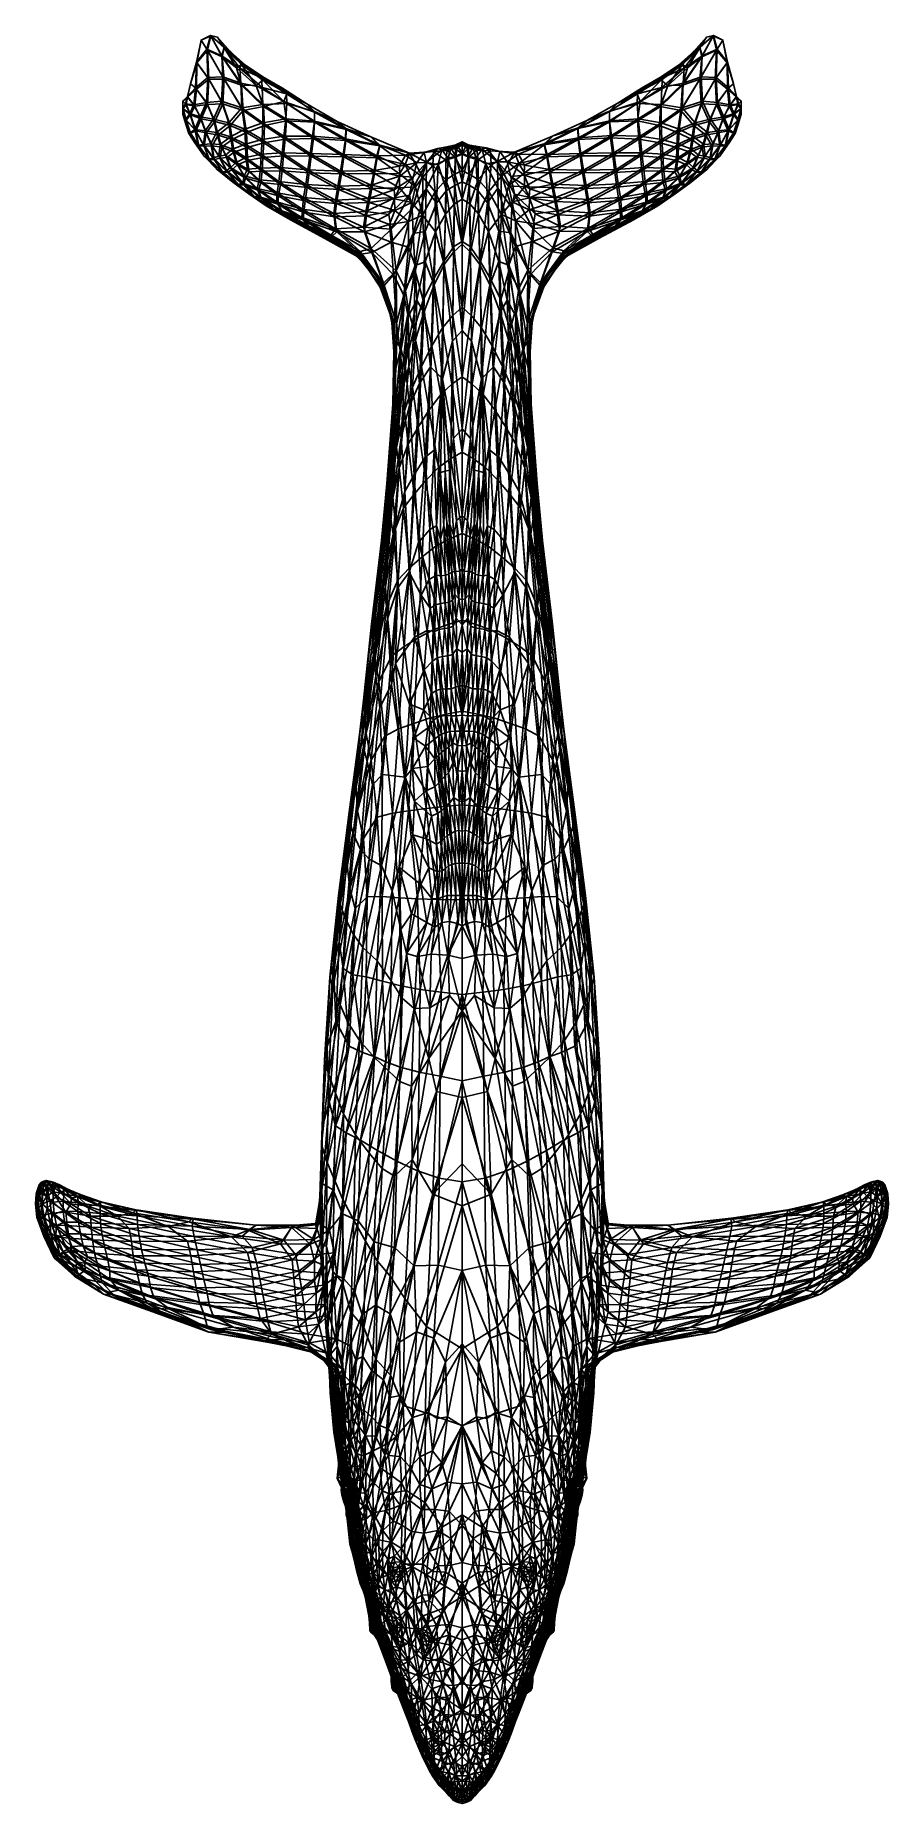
# Model space of a CAD drawing. Extents: x -4.1 to 4.1, y -5.2 to 11.9.
import ezdxf

# ---------------------------------------------------------------- set-up
doc = ezdxf.new("R2010")
doc.units = 0
doc.layers.add('HUMPBACK$LWO', color=1, linetype='CONTINUOUS')

msp = doc.modelspace()

# ---------------------------------------------------------------- linework, layer by layer
at = {"layer": 'HUMPBACK$LWO'}
for points in [[(-2.517, 11.816, -0.225), (-2.557, 11.597, -0.235), (-2.56, 11.603, -0.222)], [(-2.517, 11.816, -0.225), (-2.56, 11.603, -0.222), (-2.461, 11.73, -0.208)], [(-2.455, 11.718, -0.233), (-2.557, 11.597, -0.235), (-2.517, 11.816, -0.225)], [(-2.461, 11.73, -0.208), (-2.427, 11.862, -0.213), (-2.517, 11.816, -0.225)], [(-2.517, 11.816, -0.225), (-2.427, 11.862, -0.213), (-2.424, 11.857, -0.224)], [(-2.517, 11.816, -0.225), (-2.424, 11.857, -0.224), (-2.455, 11.718, -0.233)], [(-2.427, 11.862, -0.213), (-2.461, 11.73, -0.208), (-2.317, 11.666, -0.193)], [(-2.424, 11.857, -0.224), (-2.315, 11.654, -0.225), (-2.455, 11.718, -0.233)], [(-2.359, 11.844, -0.215), (-2.427, 11.862, -0.213), (-2.295, 11.749, -0.201)], [(-2.295, 11.749, -0.201), (-2.427, 11.862, -0.213), (-2.317, 11.666, -0.193)], [(-2.427, 11.862, -0.213), (-2.359, 11.844, -0.215), (-2.424, 11.857, -0.224)], [(-2.359, 11.844, -0.215), (-2.296, 11.743, -0.218), (-2.424, 11.857, -0.224)], [(-2.424, 11.857, -0.224), (-2.296, 11.743, -0.218), (-2.315, 11.654, -0.225)], [(-2.359, 11.844, -0.215), (-2.295, 11.749, -0.201), (-2.238, 11.708, -0.206)], [(-2.359, 11.844, -0.215), (-2.238, 11.708, -0.206), (-2.296, 11.743, -0.218)], [(2.295, 11.749, -0.201), (2.359, 11.844, -0.215), (2.238, 11.708, -0.206)], [(2.238, 11.708, -0.206), (2.359, 11.844, -0.215), (2.296, 11.743, -0.218)], [(2.427, 11.862, -0.213), (2.359, 11.844, -0.215), (2.295, 11.749, -0.201)], [(2.427, 11.862, -0.213), (2.295, 11.749, -0.201), (2.317, 11.666, -0.193)], [(2.296, 11.743, -0.218), (2.359, 11.844, -0.215), (2.424, 11.857, -0.224)], [(2.296, 11.743, -0.218), (2.424, 11.857, -0.224), (2.315, 11.654, -0.225)], [(2.315, 11.654, -0.225), (2.424, 11.857, -0.224), (2.455, 11.718, -0.233)], [(2.461, 11.73, -0.208), (2.427, 11.862, -0.213), (2.317, 11.666, -0.193)], [(2.359, 11.844, -0.215), (2.427, 11.862, -0.213), (2.424, 11.857, -0.224)], [(2.427, 11.862, -0.213), (2.517, 11.816, -0.225), (2.424, 11.857, -0.224)], [(2.424, 11.857, -0.224), (2.517, 11.816, -0.225), (2.455, 11.718, -0.233)], [(2.427, 11.862, -0.213), (2.461, 11.73, -0.208), (2.517, 11.816, -0.225)], [(2.557, 11.597, -0.235), (2.455, 11.718, -0.233), (2.517, 11.816, -0.225)], [(2.56, 11.603, -0.222), (2.517, 11.816, -0.225), (2.461, 11.73, -0.208)], [(2.557, 11.597, -0.235), (2.517, 11.816, -0.225), (2.56, 11.603, -0.222)], [(-2.453, 11.454, -0.201), (-2.461, 11.73, -0.208), (-2.56, 11.603, -0.222)], [(-2.444, 11.438, -0.238), (-2.557, 11.597, -0.235), (-2.455, 11.718, -0.233)], [(-2.461, 11.73, -0.208), (-2.453, 11.454, -0.201), (-2.306, 11.462, -0.183)], [(-2.306, 11.462, -0.183), (-2.317, 11.666, -0.193), (-2.461, 11.73, -0.208)], [(-2.295, 11.441, -0.23), (-2.444, 11.438, -0.238), (-2.455, 11.718, -0.233)], [(-2.455, 11.718, -0.233), (-2.315, 11.654, -0.225), (-2.295, 11.441, -0.23)], [(-2.295, 11.749, -0.201), (-2.317, 11.666, -0.193), (-2.142, 11.546, -0.18)], [(-2.306, 11.462, -0.183), (-2.134, 11.402, -0.168), (-2.317, 11.666, -0.193)], [(-2.134, 11.402, -0.168), (-2.142, 11.546, -0.18), (-2.317, 11.666, -0.193)], [(-2.296, 11.743, -0.218), (-2.175, 11.549, -0.215), (-2.315, 11.654, -0.225)], [(-2.295, 11.441, -0.23), (-2.315, 11.654, -0.225), (-2.129, 11.383, -0.216)], [(-2.315, 11.654, -0.225), (-2.175, 11.549, -0.215), (-2.129, 11.383, -0.216)], [(-2.296, 11.743, -0.218), (-2.238, 11.708, -0.206), (-2.127, 11.58, -0.206)], [(-2.296, 11.743, -0.218), (-2.127, 11.58, -0.206), (-2.175, 11.549, -0.215)], [(-2.238, 11.708, -0.206), (-2.295, 11.749, -0.201), (-2.123, 11.598, -0.19)], [(-2.295, 11.749, -0.201), (-2.142, 11.546, -0.18), (-2.123, 11.598, -0.19)], [(-2.238, 11.708, -0.206), (-2.123, 11.598, -0.19), (-2.088, 11.574, -0.196)], [(-2.238, 11.708, -0.206), (-2.088, 11.574, -0.196), (-2.127, 11.58, -0.206)], [(2.123, 11.598, -0.19), (2.238, 11.708, -0.206), (2.088, 11.574, -0.196)], [(2.088, 11.574, -0.196), (2.238, 11.708, -0.206), (2.127, 11.58, -0.206)], [(2.295, 11.749, -0.201), (2.238, 11.708, -0.206), (2.123, 11.598, -0.19)], [(2.142, 11.546, -0.18), (2.295, 11.749, -0.201), (2.123, 11.598, -0.19)], [(2.238, 11.708, -0.206), (2.296, 11.743, -0.218), (2.127, 11.58, -0.206)], [(2.127, 11.58, -0.206), (2.296, 11.743, -0.218), (2.175, 11.549, -0.215)], [(2.315, 11.654, -0.225), (2.295, 11.441, -0.23), (2.129, 11.383, -0.216)], [(2.175, 11.549, -0.215), (2.315, 11.654, -0.225), (2.129, 11.383, -0.216)], [(2.134, 11.402, -0.168), (2.306, 11.462, -0.183), (2.317, 11.666, -0.193)], [(2.142, 11.546, -0.18), (2.134, 11.402, -0.168), (2.317, 11.666, -0.193)], [(2.317, 11.666, -0.193), (2.295, 11.749, -0.201), (2.142, 11.546, -0.18)], [(2.175, 11.549, -0.215), (2.296, 11.743, -0.218), (2.315, 11.654, -0.225)], [(2.444, 11.438, -0.238), (2.295, 11.441, -0.23), (2.455, 11.718, -0.233)], [(2.315, 11.654, -0.225), (2.455, 11.718, -0.233), (2.295, 11.441, -0.23)], [(2.453, 11.454, -0.201), (2.461, 11.73, -0.208), (2.306, 11.462, -0.183)], [(2.317, 11.666, -0.193), (2.306, 11.462, -0.183), (2.461, 11.73, -0.208)], [(2.557, 11.597, -0.235), (2.444, 11.438, -0.238), (2.455, 11.718, -0.233)], [(2.461, 11.73, -0.208), (2.453, 11.454, -0.201), (2.56, 11.603, -0.222)], [(-2.557, 11.597, -0.235), (-2.62, 11.396, -0.233), (-2.56, 11.603, -0.222)], [(-2.57, 11.355, -0.216), (-2.56, 11.603, -0.222), (-2.62, 11.396, -0.233)], [(-2.563, 11.344, -0.242), (-2.62, 11.396, -0.233), (-2.557, 11.597, -0.235)], [(-2.57, 11.355, -0.216), (-2.453, 11.454, -0.201), (-2.56, 11.603, -0.222)], [(-2.466, 11.215, -0.196), (-2.453, 11.454, -0.201), (-2.57, 11.355, -0.216)], [(-2.444, 11.438, -0.238), (-2.563, 11.344, -0.242), (-2.557, 11.597, -0.235)], [(-2.455, 11.196, -0.241), (-2.563, 11.344, -0.242), (-2.444, 11.438, -0.238)], [(-2.453, 11.454, -0.201), (-2.466, 11.215, -0.196), (-2.321, 11.226, -0.178)], [(-2.308, 11.202, -0.233), (-2.455, 11.196, -0.241), (-2.444, 11.438, -0.238)], [(-2.306, 11.462, -0.183), (-2.453, 11.454, -0.201), (-2.321, 11.226, -0.178)], [(-2.295, 11.441, -0.23), (-2.308, 11.202, -0.233), (-2.444, 11.438, -0.238)], [(-2.306, 11.462, -0.183), (-2.321, 11.226, -0.178), (-2.125, 11.162, -0.156)], [(-2.112, 11.136, -0.218), (-2.308, 11.202, -0.233), (-2.295, 11.441, -0.23)], [(-2.125, 11.162, -0.156), (-2.134, 11.402, -0.168), (-2.306, 11.462, -0.183)], [(-2.295, 11.441, -0.23), (-2.129, 11.383, -0.216), (-2.112, 11.136, -0.218)], [(-1.986, 11.378, -0.201), (-2.175, 11.549, -0.215), (-2.127, 11.58, -0.206)], [(-2.129, 11.383, -0.216), (-2.175, 11.549, -0.215), (-1.986, 11.378, -0.201)], [(-1.936, 11.453, -0.171), (-2.123, 11.598, -0.19), (-2.142, 11.546, -0.18)], [(-1.928, 11.358, -0.158), (-2.142, 11.546, -0.18), (-2.134, 11.402, -0.168)], [(-1.936, 11.453, -0.171), (-2.142, 11.546, -0.18), (-1.928, 11.358, -0.158)], [(-1.923, 11.43, -0.19), (-1.986, 11.378, -0.201), (-2.127, 11.58, -0.206)], [(-1.923, 11.43, -0.19), (-2.127, 11.58, -0.206), (-2.088, 11.574, -0.196)], [(-1.936, 11.453, -0.171), (-1.923, 11.463, -0.181), (-2.123, 11.598, -0.19)], [(-1.923, 11.463, -0.181), (-2.088, 11.574, -0.196), (-2.123, 11.598, -0.19)], [(-2.088, 11.574, -0.196), (-1.923, 11.463, -0.181), (-1.923, 11.43, -0.19)], [(-1.732, 11.354, -0.164), (-1.923, 11.463, -0.181), (-1.936, 11.453, -0.171)], [(-1.732, 11.354, -0.164), (-1.936, 11.453, -0.171), (-1.692, 11.298, -0.15)], [(-1.692, 11.298, -0.15), (-1.936, 11.453, -0.171), (-1.928, 11.358, -0.158)], [(-1.923, 11.43, -0.19), (-1.923, 11.463, -0.181), (-1.688, 11.304, -0.169)], [(-1.923, 11.463, -0.181), (-1.732, 11.354, -0.164), (-1.688, 11.304, -0.169)], [(1.923, 11.463, -0.181), (1.923, 11.43, -0.19), (1.688, 11.304, -0.169)], [(1.732, 11.354, -0.164), (1.923, 11.463, -0.181), (1.688, 11.304, -0.169)], [(1.936, 11.453, -0.171), (1.732, 11.354, -0.164), (1.692, 11.298, -0.15)], [(1.936, 11.453, -0.171), (1.692, 11.298, -0.15), (1.928, 11.358, -0.158)], [(1.923, 11.463, -0.181), (1.732, 11.354, -0.164), (1.936, 11.453, -0.171)], [(1.923, 11.463, -0.181), (1.936, 11.453, -0.171), (2.123, 11.598, -0.19)], [(2.088, 11.574, -0.196), (1.923, 11.463, -0.181), (2.123, 11.598, -0.19)], [(1.986, 11.378, -0.201), (1.923, 11.43, -0.19), (2.127, 11.58, -0.206)], [(2.127, 11.58, -0.206), (1.923, 11.43, -0.19), (2.088, 11.574, -0.196)], [(1.923, 11.463, -0.181), (2.088, 11.574, -0.196), (1.923, 11.43, -0.19)], [(2.142, 11.546, -0.18), (1.928, 11.358, -0.158), (2.134, 11.402, -0.168)], [(2.142, 11.546, -0.18), (1.936, 11.453, -0.171), (1.928, 11.358, -0.158)], [(2.123, 11.598, -0.19), (1.936, 11.453, -0.171), (2.142, 11.546, -0.18)], [(2.175, 11.549, -0.215), (1.986, 11.378, -0.201), (2.127, 11.58, -0.206)], [(2.175, 11.549, -0.215), (2.129, 11.383, -0.216), (1.986, 11.378, -0.201)], [(2.308, 11.202, -0.233), (2.112, 11.136, -0.218), (2.295, 11.441, -0.23)], [(2.129, 11.383, -0.216), (2.295, 11.441, -0.23), (2.112, 11.136, -0.218)], [(2.321, 11.226, -0.178), (2.306, 11.462, -0.183), (2.125, 11.162, -0.156)], [(2.134, 11.402, -0.168), (2.125, 11.162, -0.156), (2.306, 11.462, -0.183)], [(2.308, 11.202, -0.233), (2.295, 11.441, -0.23), (2.444, 11.438, -0.238)], [(2.453, 11.454, -0.201), (2.306, 11.462, -0.183), (2.321, 11.226, -0.178)], [(2.455, 11.196, -0.241), (2.308, 11.202, -0.233), (2.444, 11.438, -0.238)], [(2.466, 11.215, -0.196), (2.453, 11.454, -0.201), (2.321, 11.226, -0.178)], [(2.563, 11.344, -0.242), (2.444, 11.438, -0.238), (2.557, 11.597, -0.235)], [(2.563, 11.344, -0.242), (2.455, 11.196, -0.241), (2.444, 11.438, -0.238)], [(2.453, 11.454, -0.201), (2.57, 11.355, -0.216), (2.56, 11.603, -0.222)], [(2.453, 11.454, -0.201), (2.466, 11.215, -0.196), (2.57, 11.355, -0.216)], [(2.62, 11.396, -0.233), (2.557, 11.597, -0.235), (2.56, 11.603, -0.222)], [(2.62, 11.396, -0.233), (2.563, 11.344, -0.242), (2.557, 11.597, -0.235)], [(2.56, 11.603, -0.222), (2.57, 11.355, -0.216), (2.62, 11.396, -0.233)], [(-2.667, 11.203, -0.223), (-2.65, 11.271, -0.228), (-2.695, 11.227, -0.235)], [(-2.695, 11.227, -0.235), (-2.65, 11.271, -0.228), (-2.647, 11.265, -0.24)], [(-2.695, 11.227, -0.235), (-2.647, 11.265, -0.24), (-2.662, 11.195, -0.242)], [(-2.586, 11.192, -0.211), (-2.65, 11.271, -0.228), (-2.667, 11.203, -0.223)], [(-2.578, 11.178, -0.243), (-2.662, 11.195, -0.242), (-2.647, 11.265, -0.24)], [(-2.65, 11.271, -0.228), (-2.62, 11.396, -0.233), (-2.647, 11.265, -0.24)], [(-2.57, 11.355, -0.216), (-2.62, 11.396, -0.233), (-2.65, 11.271, -0.228)], [(-2.586, 11.192, -0.211), (-2.57, 11.355, -0.216), (-2.65, 11.271, -0.228)], [(-2.563, 11.344, -0.242), (-2.647, 11.265, -0.24), (-2.62, 11.396, -0.233)], [(-2.563, 11.344, -0.242), (-2.578, 11.178, -0.243), (-2.647, 11.265, -0.24)], [(-2.466, 11.215, -0.196), (-2.57, 11.355, -0.216), (-2.586, 11.192, -0.211)], [(-2.455, 11.196, -0.241), (-2.578, 11.178, -0.243), (-2.563, 11.344, -0.242)], [(-1.923, 11.196, -0.143), (-1.928, 11.358, -0.158), (-2.134, 11.402, -0.168)], [(-1.923, 11.196, -0.143), (-2.134, 11.402, -0.168), (-2.125, 11.162, -0.156)], [(-2.112, 11.136, -0.218), (-2.129, 11.383, -0.216), (-1.916, 11.177, -0.199)], [(-1.916, 11.177, -0.199), (-2.129, 11.383, -0.216), (-1.986, 11.378, -0.201)], [(-1.718, 11.223, -0.178), (-1.986, 11.378, -0.201), (-1.923, 11.43, -0.19)], [(-1.916, 11.177, -0.199), (-1.986, 11.378, -0.201), (-1.718, 11.223, -0.178)], [(-1.69, 11.205, -0.135), (-1.928, 11.358, -0.158), (-1.923, 11.196, -0.143)], [(-1.692, 11.298, -0.15), (-1.928, 11.358, -0.158), (-1.69, 11.205, -0.135)], [(-1.923, 11.43, -0.19), (-1.688, 11.304, -0.169), (-1.718, 11.223, -0.178)], [(-1.688, 11.304, -0.169), (-1.732, 11.354, -0.164), (-1.496, 11.202, -0.147)], [(-1.496, 11.202, -0.147), (-1.732, 11.354, -0.164), (-1.692, 11.298, -0.15)], [(-1.718, 11.223, -0.178), (-1.688, 11.304, -0.169), (-1.423, 11.122, -0.149)], [(-1.422, 11.127, -0.127), (-1.496, 11.202, -0.147), (-1.692, 11.298, -0.15)], [(-1.422, 11.127, -0.127), (-1.692, 11.298, -0.15), (-1.69, 11.205, -0.135)], [(-1.423, 11.122, -0.149), (-1.688, 11.304, -0.169), (-1.496, 11.202, -0.147)], [(1.496, 11.204, -0.147), (1.422, 11.13, -0.127), (1.692, 11.298, -0.15)], [(1.692, 11.298, -0.15), (1.422, 11.13, -0.127), (1.69, 11.205, -0.135)], [(1.688, 11.304, -0.169), (1.718, 11.223, -0.178), (1.423, 11.126, -0.149)], [(1.688, 11.304, -0.169), (1.423, 11.126, -0.149), (1.496, 11.204, -0.147)], [(1.732, 11.354, -0.164), (1.688, 11.304, -0.169), (1.496, 11.204, -0.147)], [(1.732, 11.354, -0.164), (1.496, 11.204, -0.147), (1.692, 11.298, -0.15)], [(1.688, 11.304, -0.169), (1.923, 11.43, -0.19), (1.718, 11.223, -0.178)], [(1.928, 11.358, -0.158), (1.69, 11.205, -0.135), (1.923, 11.196, -0.143)], [(1.928, 11.358, -0.158), (1.692, 11.298, -0.15), (1.69, 11.205, -0.135)], [(1.986, 11.378, -0.201), (1.718, 11.223, -0.178), (1.923, 11.43, -0.19)], [(1.986, 11.378, -0.201), (1.916, 11.177, -0.199), (1.718, 11.223, -0.178)], [(2.129, 11.383, -0.216), (2.112, 11.136, -0.218), (1.916, 11.177, -0.199)], [(2.129, 11.383, -0.216), (1.916, 11.177, -0.199), (1.986, 11.378, -0.201)], [(1.928, 11.358, -0.158), (1.923, 11.196, -0.143), (2.134, 11.402, -0.168)], [(2.134, 11.402, -0.168), (1.923, 11.196, -0.143), (2.125, 11.162, -0.156)], [(2.578, 11.178, -0.243), (2.455, 11.196, -0.241), (2.563, 11.344, -0.242)], [(2.57, 11.355, -0.216), (2.466, 11.215, -0.196), (2.586, 11.192, -0.211)], [(2.647, 11.265, -0.24), (2.563, 11.344, -0.242), (2.62, 11.396, -0.233)], [(2.578, 11.178, -0.243), (2.563, 11.344, -0.242), (2.647, 11.265, -0.24)], [(2.62, 11.396, -0.233), (2.57, 11.355, -0.216), (2.65, 11.271, -0.228)], [(2.57, 11.355, -0.216), (2.586, 11.192, -0.211), (2.65, 11.271, -0.228)], [(2.662, 11.195, -0.242), (2.578, 11.178, -0.243), (2.647, 11.265, -0.24)], [(2.65, 11.271, -0.228), (2.586, 11.192, -0.211), (2.667, 11.203, -0.223)], [(2.62, 11.396, -0.233), (2.65, 11.271, -0.228), (2.647, 11.265, -0.24)], [(2.65, 11.271, -0.228), (2.695, 11.227, -0.235), (2.647, 11.265, -0.24)], [(2.647, 11.265, -0.24), (2.695, 11.227, -0.235), (2.662, 11.195, -0.242)], [(2.65, 11.271, -0.228), (2.667, 11.203, -0.223), (2.695, 11.227, -0.235)], [(-2.662, 11.195, -0.242), (-2.689, 11.153, -0.236), (-2.695, 11.227, -0.235)], [(-2.695, 11.227, -0.235), (-2.689, 11.153, -0.236), (-2.692, 11.158, -0.226)], [(-2.695, 11.227, -0.235), (-2.692, 11.158, -0.226), (-2.667, 11.203, -0.223)], [(-2.689, 11.153, -0.236), (-2.693, 11.103, -0.228), (-2.692, 11.158, -0.226)], [(-2.693, 11.103, -0.228), (-2.664, 11.051, -0.216), (-2.692, 11.158, -0.226)], [(-2.693, 11.103, -0.228), (-2.689, 11.153, -0.236), (-2.66, 11.044, -0.231)], [(-2.693, 11.103, -0.228), (-2.66, 11.044, -0.231), (-2.665, 11.004, -0.222)], [(-2.693, 11.103, -0.228), (-2.665, 11.004, -0.222), (-2.664, 11.051, -0.216)], [(-2.692, 11.158, -0.226), (-2.627, 11.107, -0.211), (-2.667, 11.203, -0.223)], [(-2.692, 11.158, -0.226), (-2.664, 11.051, -0.216), (-2.627, 11.107, -0.211)], [(-2.689, 11.153, -0.236), (-2.662, 11.195, -0.242), (-2.62, 11.095, -0.239)], [(-2.66, 11.044, -0.231), (-2.689, 11.153, -0.236), (-2.62, 11.095, -0.239)], [(-2.586, 11.192, -0.211), (-2.667, 11.203, -0.223), (-2.627, 11.107, -0.211)], [(-2.664, 11.051, -0.216), (-2.577, 10.955, -0.198), (-2.627, 11.107, -0.211)], [(-2.578, 11.178, -0.243), (-2.62, 11.095, -0.239), (-2.662, 11.195, -0.242)], [(-2.66, 11.044, -0.231), (-2.62, 11.095, -0.239), (-2.569, 10.942, -0.227)], [(-2.526, 11.075, -0.196), (-2.586, 11.192, -0.211), (-2.627, 11.107, -0.211)], [(-2.526, 11.075, -0.196), (-2.627, 11.107, -0.211), (-2.577, 10.955, -0.198)], [(-2.578, 11.178, -0.243), (-2.516, 11.057, -0.238), (-2.62, 11.095, -0.239)], [(-2.516, 11.057, -0.238), (-2.569, 10.942, -0.227), (-2.62, 11.095, -0.239)], [(-2.466, 11.215, -0.196), (-2.586, 11.192, -0.211), (-2.526, 11.075, -0.196)], [(-2.455, 11.196, -0.241), (-2.516, 11.057, -0.238), (-2.578, 11.178, -0.243)], [(-2.466, 11.215, -0.196), (-2.526, 11.075, -0.196), (-2.399, 11.053, -0.179)], [(-2.455, 11.196, -0.241), (-2.386, 11.03, -0.234), (-2.516, 11.057, -0.238)], [(-2.321, 11.226, -0.178), (-2.466, 11.215, -0.196), (-2.399, 11.053, -0.179)], [(-2.386, 11.03, -0.234), (-2.455, 11.196, -0.241), (-2.308, 11.202, -0.233)], [(-2.251, 11.019, -0.16), (-2.321, 11.226, -0.178), (-2.399, 11.053, -0.179)], [(-2.236, 10.992, -0.225), (-2.386, 11.03, -0.234), (-2.308, 11.202, -0.233)], [(-2.125, 11.162, -0.156), (-2.321, 11.226, -0.178), (-2.251, 11.019, -0.16)], [(-2.236, 10.992, -0.225), (-2.308, 11.202, -0.233), (-2.112, 11.136, -0.218)], [(-2.251, 11.019, -0.16), (-2.094, 10.956, -0.137), (-2.125, 11.162, -0.156)], [(-2.112, 11.136, -0.218), (-2.079, 10.926, -0.211), (-2.236, 10.992, -0.225)], [(-2.125, 11.162, -0.156), (-1.92, 11.019, -0.128), (-1.923, 11.196, -0.143)], [(-1.92, 11.019, -0.128), (-2.125, 11.162, -0.156), (-2.094, 10.956, -0.137)], [(-1.916, 11.177, -0.199), (-1.907, 10.991, -0.198), (-2.112, 11.136, -0.218)], [(-1.907, 10.991, -0.198), (-2.079, 10.926, -0.211), (-2.112, 11.136, -0.218)], [(-1.923, 11.196, -0.143), (-1.7, 11.056, -0.118), (-1.69, 11.205, -0.135)], [(-1.923, 11.196, -0.143), (-1.92, 11.019, -0.128), (-1.7, 11.056, -0.118)], [(-1.718, 11.223, -0.178), (-1.694, 11.037, -0.178), (-1.916, 11.177, -0.199)], [(-1.916, 11.177, -0.199), (-1.694, 11.037, -0.178), (-1.907, 10.991, -0.198)], [(-1.694, 11.037, -0.178), (-1.718, 11.223, -0.178), (-1.422, 11.023, -0.153)], [(-1.423, 11.122, -0.149), (-1.422, 11.023, -0.153), (-1.718, 11.223, -0.178)], [(-1.7, 11.056, -0.118), (-1.424, 11.035, -0.11), (-1.69, 11.205, -0.135)], [(-1.69, 11.205, -0.135), (-1.424, 11.035, -0.11), (-1.422, 11.127, -0.127)], [(-1.423, 11.122, -0.149), (-1.496, 11.202, -0.147), (-1.206, 11.032, -0.124)], [(-1.206, 11.032, -0.124), (-1.496, 11.202, -0.147), (-1.422, 11.127, -0.127)], [(-1.422, 11.127, -0.127), (-1.424, 11.035, -0.11), (-1.12, 10.963, -0.104)], [(-1.206, 11.032, -0.124), (-1.118, 10.955, -0.126), (-1.423, 11.122, -0.149)], [(-1.423, 11.122, -0.149), (-1.118, 10.955, -0.126), (-1.422, 11.023, -0.153)], [(-1.422, 11.127, -0.127), (-1.12, 10.963, -0.104), (-1.206, 11.032, -0.124)], [(1.118, 10.963, -0.126), (1.206, 11.04, -0.124), (1.423, 11.126, -0.149)], [(1.118, 10.963, -0.126), (1.423, 11.126, -0.149), (1.422, 11.027, -0.153)], [(1.424, 11.039, -0.11), (1.422, 11.13, -0.127), (1.12, 10.971, -0.104)], [(1.12, 10.971, -0.104), (1.422, 11.13, -0.127), (1.206, 11.04, -0.124)], [(1.496, 11.204, -0.147), (1.423, 11.126, -0.149), (1.206, 11.04, -0.124)], [(1.496, 11.204, -0.147), (1.206, 11.04, -0.124), (1.422, 11.13, -0.127)], [(1.718, 11.223, -0.178), (1.694, 11.037, -0.178), (1.422, 11.027, -0.153)], [(1.422, 11.027, -0.153), (1.423, 11.126, -0.149), (1.718, 11.223, -0.178)], [(1.424, 11.039, -0.11), (1.69, 11.205, -0.135), (1.422, 11.13, -0.127)], [(1.424, 11.039, -0.11), (1.7, 11.056, -0.118), (1.69, 11.205, -0.135)], [(1.7, 11.056, -0.118), (1.923, 11.196, -0.143), (1.69, 11.205, -0.135)], [(1.694, 11.037, -0.178), (1.718, 11.223, -0.178), (1.916, 11.177, -0.199)], [(1.694, 11.037, -0.178), (1.916, 11.177, -0.199), (1.907, 10.991, -0.198)], [(1.92, 11.019, -0.128), (1.923, 11.196, -0.143), (1.7, 11.056, -0.118)], [(1.907, 10.991, -0.198), (1.916, 11.177, -0.199), (2.112, 11.136, -0.218)], [(2.079, 10.926, -0.211), (1.907, 10.991, -0.198), (2.112, 11.136, -0.218)], [(1.92, 11.019, -0.128), (2.125, 11.162, -0.156), (1.923, 11.196, -0.143)], [(2.125, 11.162, -0.156), (1.92, 11.019, -0.128), (2.094, 10.956, -0.137)], [(2.079, 10.926, -0.211), (2.112, 11.136, -0.218), (2.236, 10.992, -0.225)], [(2.094, 10.956, -0.137), (2.251, 11.019, -0.16), (2.125, 11.162, -0.156)], [(2.308, 11.202, -0.233), (2.236, 10.992, -0.225), (2.112, 11.136, -0.218)], [(2.321, 11.226, -0.178), (2.125, 11.162, -0.156), (2.251, 11.019, -0.16)], [(2.386, 11.03, -0.234), (2.236, 10.992, -0.225), (2.308, 11.202, -0.233)], [(2.321, 11.226, -0.178), (2.251, 11.019, -0.16), (2.399, 11.053, -0.179)], [(2.455, 11.196, -0.241), (2.386, 11.03, -0.234), (2.308, 11.202, -0.233)], [(2.466, 11.215, -0.196), (2.321, 11.226, -0.178), (2.399, 11.053, -0.179)], [(2.386, 11.03, -0.234), (2.455, 11.196, -0.241), (2.516, 11.057, -0.238)], [(2.526, 11.075, -0.196), (2.466, 11.215, -0.196), (2.399, 11.053, -0.179)], [(2.516, 11.057, -0.238), (2.455, 11.196, -0.241), (2.578, 11.178, -0.243)], [(2.586, 11.192, -0.211), (2.466, 11.215, -0.196), (2.526, 11.075, -0.196)], [(2.516, 11.057, -0.238), (2.578, 11.178, -0.243), (2.62, 11.095, -0.239)], [(2.569, 10.942, -0.227), (2.516, 11.057, -0.238), (2.62, 11.095, -0.239)], [(2.586, 11.192, -0.211), (2.526, 11.075, -0.196), (2.627, 11.107, -0.211)], [(2.627, 11.107, -0.211), (2.526, 11.075, -0.196), (2.577, 10.955, -0.198)], [(2.62, 11.095, -0.239), (2.66, 11.044, -0.231), (2.569, 10.942, -0.227)], [(2.577, 10.955, -0.198), (2.664, 11.051, -0.216), (2.627, 11.107, -0.211)], [(2.62, 11.095, -0.239), (2.578, 11.178, -0.243), (2.662, 11.195, -0.242)], [(2.667, 11.203, -0.223), (2.586, 11.192, -0.211), (2.627, 11.107, -0.211)], [(2.662, 11.195, -0.242), (2.689, 11.153, -0.236), (2.62, 11.095, -0.239)], [(2.689, 11.153, -0.236), (2.66, 11.044, -0.231), (2.62, 11.095, -0.239)], [(2.627, 11.107, -0.211), (2.692, 11.158, -0.226), (2.667, 11.203, -0.223)], [(2.664, 11.051, -0.216), (2.692, 11.158, -0.226), (2.627, 11.107, -0.211)], [(2.689, 11.153, -0.236), (2.693, 11.103, -0.228), (2.66, 11.044, -0.231)], [(2.66, 11.044, -0.231), (2.693, 11.103, -0.228), (2.665, 11.004, -0.222)], [(2.689, 11.153, -0.236), (2.662, 11.195, -0.242), (2.695, 11.227, -0.235)], [(2.664, 11.051, -0.216), (2.693, 11.103, -0.228), (2.692, 11.158, -0.226)], [(2.665, 11.004, -0.222), (2.693, 11.103, -0.228), (2.664, 11.051, -0.216)], [(2.692, 11.158, -0.226), (2.695, 11.227, -0.235), (2.667, 11.203, -0.223)], [(2.689, 11.153, -0.236), (2.695, 11.227, -0.235), (2.692, 11.158, -0.226)], [(2.693, 11.103, -0.228), (2.689, 11.153, -0.236), (2.692, 11.158, -0.226)], [(-2.664, 11.051, -0.216), (-2.665, 11.004, -0.222), (-2.622, 10.923, -0.207)], [(-2.665, 11.004, -0.222), (-2.66, 11.044, -0.231), (-2.618, 10.917, -0.22)], [(-2.665, 11.004, -0.222), (-2.618, 10.917, -0.22), (-2.635, 10.915, -0.215)], [(-2.665, 11.004, -0.222), (-2.635, 10.915, -0.215), (-2.622, 10.923, -0.207)], [(-2.664, 11.051, -0.216), (-2.622, 10.923, -0.207), (-2.577, 10.955, -0.198)], [(-2.66, 11.044, -0.231), (-2.569, 10.942, -0.227), (-2.618, 10.917, -0.22)], [(-2.579, 10.824, -0.204), (-2.622, 10.923, -0.207), (-2.635, 10.915, -0.215)], [(-2.545, 10.802, -0.191), (-2.577, 10.955, -0.198), (-2.622, 10.923, -0.207)], [(-2.579, 10.824, -0.204), (-2.545, 10.802, -0.191), (-2.622, 10.923, -0.207)], [(-2.54, 10.795, -0.208), (-2.618, 10.917, -0.22), (-2.569, 10.942, -0.227)], [(-2.526, 11.075, -0.196), (-2.577, 10.955, -0.198), (-2.478, 10.94, -0.181)], [(-2.478, 10.94, -0.181), (-2.577, 10.955, -0.198), (-2.494, 10.809, -0.179)], [(-2.545, 10.802, -0.191), (-2.494, 10.809, -0.179), (-2.577, 10.955, -0.198)], [(-2.516, 11.057, -0.238), (-2.467, 10.92, -0.228), (-2.569, 10.942, -0.227)], [(-2.486, 10.794, -0.212), (-2.569, 10.942, -0.227), (-2.467, 10.92, -0.228)], [(-2.54, 10.795, -0.208), (-2.569, 10.942, -0.227), (-2.486, 10.794, -0.212)], [(-2.399, 11.053, -0.179), (-2.526, 11.075, -0.196), (-2.478, 10.94, -0.181)], [(-2.516, 11.057, -0.238), (-2.386, 11.03, -0.234), (-2.467, 10.92, -0.228)], [(-2.423, 10.815, -0.166), (-2.478, 10.94, -0.181), (-2.494, 10.809, -0.179)], [(-2.399, 11.053, -0.179), (-2.478, 10.94, -0.181), (-2.368, 10.925, -0.165)], [(-2.368, 10.925, -0.165), (-2.478, 10.94, -0.181), (-2.423, 10.815, -0.166)], [(-2.386, 11.03, -0.234), (-2.354, 10.9, -0.225), (-2.467, 10.92, -0.228)], [(-2.423, 10.815, -0.166), (-2.332, 10.808, -0.152), (-2.368, 10.925, -0.165)], [(-2.251, 11.019, -0.16), (-2.399, 11.053, -0.179), (-2.368, 10.925, -0.165)], [(-2.354, 10.9, -0.225), (-2.386, 11.03, -0.234), (-2.236, 10.992, -0.225)], [(-2.368, 10.925, -0.165), (-2.235, 10.884, -0.146), (-2.251, 11.019, -0.16)], [(-2.332, 10.808, -0.152), (-2.235, 10.884, -0.146), (-2.368, 10.925, -0.165)], [(-2.236, 10.992, -0.225), (-2.219, 10.856, -0.217), (-2.354, 10.9, -0.225)], [(-2.251, 11.019, -0.16), (-2.235, 10.884, -0.146), (-2.094, 10.956, -0.137)], [(-2.236, 10.992, -0.225), (-2.079, 10.926, -0.211), (-2.219, 10.856, -0.217)], [(-2.235, 10.884, -0.146), (-2.088, 10.811, -0.124), (-2.094, 10.956, -0.137)], [(-2.079, 10.926, -0.211), (-2.072, 10.781, -0.203), (-2.219, 10.856, -0.217)], [(-1.927, 10.857, -0.112), (-1.92, 11.019, -0.128), (-2.094, 10.956, -0.137)], [(-1.927, 10.857, -0.112), (-2.094, 10.956, -0.137), (-2.088, 10.811, -0.124)], [(-1.907, 10.991, -0.198), (-1.912, 10.826, -0.193), (-2.079, 10.926, -0.211)], [(-1.912, 10.826, -0.193), (-2.072, 10.781, -0.203), (-2.079, 10.926, -0.211)], [(-1.718, 10.889, -0.101), (-1.92, 11.019, -0.128), (-1.927, 10.857, -0.112)], [(-1.92, 11.019, -0.128), (-1.718, 10.889, -0.101), (-1.7, 11.056, -0.118)], [(-1.705, 10.86, -0.175), (-1.912, 10.826, -0.193), (-1.907, 10.991, -0.198)], [(-1.694, 11.037, -0.178), (-1.705, 10.86, -0.175), (-1.907, 10.991, -0.198)], [(-1.718, 10.889, -0.101), (-1.443, 10.891, -0.092), (-1.7, 11.056, -0.118)], [(-1.705, 10.86, -0.175), (-1.694, 11.037, -0.178), (-1.434, 10.868, -0.153)], [(-1.7, 11.056, -0.118), (-1.443, 10.891, -0.092), (-1.424, 11.035, -0.11)], [(-1.434, 10.868, -0.153), (-1.694, 11.037, -0.178), (-1.422, 11.023, -0.153)], [(-1.443, 10.891, -0.092), (-1.125, 10.863, -0.085), (-1.424, 11.035, -0.11)], [(-1.434, 10.868, -0.153), (-1.422, 11.023, -0.153), (-1.12, 10.848, -0.128)], [(-1.424, 11.035, -0.11), (-1.125, 10.863, -0.085), (-1.12, 10.963, -0.104)], [(-1.118, 10.955, -0.126), (-1.12, 10.848, -0.128), (-1.422, 11.023, -0.153)], [(-0.881, 10.882, -0.103), (-1.206, 11.032, -0.124), (-1.12, 10.963, -0.104)], [(-0.881, 10.882, -0.103), (-1.118, 10.955, -0.126), (-1.206, 11.032, -0.124)], [(-0.794, 10.803, -0.081), (-1.12, 10.963, -0.104), (-1.125, 10.863, -0.085)], [(-0.794, 10.803, -0.081), (-0.881, 10.882, -0.103), (-1.12, 10.963, -0.104)], [(-0.792, 10.796, -0.103), (-1.12, 10.848, -0.128), (-1.118, 10.955, -0.126)], [(-0.881, 10.882, -0.103), (-0.792, 10.796, -0.103), (-1.118, 10.955, -0.126)], [(0.792, 10.806, -0.103), (0.881, 10.892, -0.103), (1.118, 10.963, -0.126)], [(1.12, 10.857, -0.128), (0.792, 10.806, -0.103), (1.118, 10.963, -0.126)], [(0.881, 10.892, -0.103), (0.794, 10.814, -0.081), (1.12, 10.971, -0.104)], [(1.12, 10.971, -0.104), (0.794, 10.814, -0.081), (1.125, 10.872, -0.085)], [(1.206, 11.04, -0.124), (0.881, 10.892, -0.103), (1.12, 10.971, -0.104)], [(1.118, 10.963, -0.126), (0.881, 10.892, -0.103), (1.206, 11.04, -0.124)], [(1.12, 10.857, -0.128), (1.118, 10.963, -0.126), (1.422, 11.027, -0.153)], [(1.125, 10.872, -0.085), (1.424, 11.039, -0.11), (1.12, 10.971, -0.104)], [(1.422, 11.027, -0.153), (1.434, 10.873, -0.153), (1.12, 10.857, -0.128)], [(1.125, 10.872, -0.085), (1.443, 10.896, -0.092), (1.424, 11.039, -0.11)], [(1.694, 11.037, -0.178), (1.434, 10.873, -0.153), (1.422, 11.027, -0.153)], [(1.443, 10.896, -0.092), (1.7, 11.056, -0.118), (1.424, 11.039, -0.11)], [(1.694, 11.037, -0.178), (1.705, 10.86, -0.175), (1.434, 10.873, -0.153)], [(1.443, 10.896, -0.092), (1.718, 10.889, -0.101), (1.7, 11.056, -0.118)], [(1.705, 10.86, -0.175), (1.694, 11.037, -0.178), (1.907, 10.991, -0.198)], [(1.718, 10.889, -0.101), (1.92, 11.019, -0.128), (1.7, 11.056, -0.118)], [(1.912, 10.826, -0.193), (1.705, 10.86, -0.175), (1.907, 10.991, -0.198)], [(1.92, 11.019, -0.128), (1.718, 10.889, -0.101), (1.927, 10.857, -0.112)], [(1.912, 10.826, -0.193), (1.907, 10.991, -0.198), (2.079, 10.926, -0.211)], [(2.072, 10.781, -0.203), (1.912, 10.826, -0.193), (2.079, 10.926, -0.211)], [(1.92, 11.019, -0.128), (1.927, 10.857, -0.112), (2.094, 10.956, -0.137)], [(2.094, 10.956, -0.137), (1.927, 10.857, -0.112), (2.088, 10.811, -0.124)], [(2.072, 10.781, -0.203), (2.079, 10.926, -0.211), (2.219, 10.856, -0.217)], [(2.079, 10.926, -0.211), (2.236, 10.992, -0.225), (2.219, 10.856, -0.217)], [(2.088, 10.811, -0.124), (2.235, 10.884, -0.146), (2.094, 10.956, -0.137)], [(2.235, 10.884, -0.146), (2.251, 11.019, -0.16), (2.094, 10.956, -0.137)], [(2.219, 10.856, -0.217), (2.236, 10.992, -0.225), (2.354, 10.9, -0.225)], [(2.235, 10.884, -0.146), (2.368, 10.925, -0.165), (2.251, 11.019, -0.16)], [(2.235, 10.884, -0.146), (2.332, 10.808, -0.152), (2.368, 10.925, -0.165)], [(2.386, 11.03, -0.234), (2.354, 10.9, -0.225), (2.236, 10.992, -0.225)], [(2.399, 11.053, -0.179), (2.251, 11.019, -0.16), (2.368, 10.925, -0.165)], [(2.332, 10.808, -0.152), (2.423, 10.815, -0.166), (2.368, 10.925, -0.165)], [(2.354, 10.9, -0.225), (2.386, 11.03, -0.234), (2.467, 10.92, -0.228)], [(2.478, 10.94, -0.181), (2.399, 11.053, -0.179), (2.368, 10.925, -0.165)], [(2.478, 10.94, -0.181), (2.368, 10.925, -0.165), (2.423, 10.815, -0.166)], [(2.386, 11.03, -0.234), (2.516, 11.057, -0.238), (2.467, 10.92, -0.228)], [(2.526, 11.075, -0.196), (2.399, 11.053, -0.179), (2.478, 10.94, -0.181)], [(2.478, 10.94, -0.181), (2.423, 10.815, -0.166), (2.494, 10.809, -0.179)], [(2.467, 10.92, -0.228), (2.516, 11.057, -0.238), (2.569, 10.942, -0.227)], [(2.569, 10.942, -0.227), (2.486, 10.794, -0.212), (2.467, 10.92, -0.228)], [(2.577, 10.955, -0.198), (2.526, 11.075, -0.196), (2.478, 10.94, -0.181)], [(2.577, 10.955, -0.198), (2.478, 10.94, -0.181), (2.494, 10.809, -0.179)], [(2.569, 10.942, -0.227), (2.54, 10.795, -0.208), (2.486, 10.794, -0.212)], [(2.494, 10.809, -0.179), (2.545, 10.802, -0.191), (2.577, 10.955, -0.198)], [(2.618, 10.917, -0.22), (2.54, 10.795, -0.208), (2.569, 10.942, -0.227)], [(2.577, 10.955, -0.198), (2.545, 10.802, -0.191), (2.622, 10.923, -0.207)], [(2.545, 10.802, -0.191), (2.579, 10.824, -0.204), (2.622, 10.923, -0.207)], [(2.569, 10.942, -0.227), (2.66, 11.044, -0.231), (2.618, 10.917, -0.22)], [(2.622, 10.923, -0.207), (2.664, 11.051, -0.216), (2.577, 10.955, -0.198)], [(2.622, 10.923, -0.207), (2.579, 10.824, -0.204), (2.635, 10.915, -0.215)], [(2.66, 11.044, -0.231), (2.665, 11.004, -0.222), (2.618, 10.917, -0.22)], [(2.618, 10.917, -0.22), (2.665, 11.004, -0.222), (2.635, 10.915, -0.215)], [(2.665, 11.004, -0.222), (2.664, 11.051, -0.216), (2.622, 10.923, -0.207)], [(2.635, 10.915, -0.215), (2.665, 11.004, -0.222), (2.622, 10.923, -0.207)], [(-2.579, 10.824, -0.204), (-2.635, 10.915, -0.215), (-2.618, 10.917, -0.22)], [(-2.54, 10.795, -0.208), (-2.579, 10.824, -0.204), (-2.618, 10.917, -0.22)], [(-2.488, 10.698, -0.187), (-2.579, 10.824, -0.204), (-2.54, 10.795, -0.208)], [(-2.488, 10.698, -0.187), (-2.545, 10.802, -0.191), (-2.579, 10.824, -0.204)], [(-2.545, 10.802, -0.191), (-2.44, 10.669, -0.171), (-2.494, 10.809, -0.179)], [(-2.488, 10.698, -0.187), (-2.44, 10.669, -0.171), (-2.545, 10.802, -0.191)], [(-2.488, 10.698, -0.187), (-2.54, 10.795, -0.208), (-2.436, 10.662, -0.189)], [(-2.436, 10.662, -0.189), (-2.54, 10.795, -0.208), (-2.486, 10.794, -0.212)], [(-2.423, 10.815, -0.166), (-2.494, 10.809, -0.179), (-2.398, 10.679, -0.16)], [(-2.44, 10.669, -0.171), (-2.398, 10.679, -0.16), (-2.494, 10.809, -0.179)], [(-2.411, 10.795, -0.215), (-2.486, 10.794, -0.212), (-2.467, 10.92, -0.228)], [(-2.39, 10.665, -0.195), (-2.486, 10.794, -0.212), (-2.411, 10.795, -0.215)], [(-2.436, 10.662, -0.189), (-2.486, 10.794, -0.212), (-2.39, 10.665, -0.195)], [(-2.411, 10.795, -0.215), (-2.467, 10.92, -0.228), (-2.354, 10.9, -0.225)], [(-2.398, 10.679, -0.16), (-2.345, 10.696, -0.15), (-2.423, 10.815, -0.166)], [(-2.423, 10.815, -0.166), (-2.345, 10.696, -0.15), (-2.332, 10.808, -0.152)], [(-2.354, 10.9, -0.225), (-2.317, 10.784, -0.214), (-2.411, 10.795, -0.215)], [(-2.411, 10.795, -0.215), (-2.317, 10.784, -0.214), (-2.333, 10.676, -0.2)], [(-2.411, 10.795, -0.215), (-2.333, 10.676, -0.2), (-2.39, 10.665, -0.195)], [(-2.317, 10.784, -0.214), (-2.354, 10.9, -0.225), (-2.219, 10.856, -0.217)], [(-2.345, 10.696, -0.15), (-2.282, 10.705, -0.141), (-2.332, 10.808, -0.152)], [(-2.317, 10.784, -0.214), (-2.268, 10.682, -0.202), (-2.333, 10.676, -0.2)], [(-2.332, 10.808, -0.152), (-2.215, 10.763, -0.135), (-2.235, 10.884, -0.146)], [(-2.282, 10.705, -0.141), (-2.215, 10.763, -0.135), (-2.332, 10.808, -0.152)], [(-2.199, 10.736, -0.206), (-2.317, 10.784, -0.214), (-2.219, 10.856, -0.217)], [(-2.268, 10.682, -0.202), (-2.317, 10.784, -0.214), (-2.199, 10.736, -0.206)], [(-2.282, 10.705, -0.141), (-2.18, 10.636, -0.124), (-2.215, 10.763, -0.135)], [(-2.215, 10.763, -0.135), (-2.088, 10.811, -0.124), (-2.235, 10.884, -0.146)], [(-2.199, 10.736, -0.206), (-2.219, 10.856, -0.217), (-2.072, 10.781, -0.203)], [(-2.215, 10.763, -0.135), (-2.084, 10.683, -0.113), (-2.088, 10.811, -0.124)], [(-2.215, 10.763, -0.135), (-2.18, 10.636, -0.124), (-2.084, 10.683, -0.113)], [(-2.199, 10.736, -0.206), (-2.072, 10.781, -0.203), (-2.068, 10.654, -0.193)], [(-1.927, 10.857, -0.112), (-2.088, 10.811, -0.124), (-1.937, 10.715, -0.098)], [(-1.937, 10.715, -0.098), (-2.088, 10.811, -0.124), (-2.084, 10.683, -0.113)], [(-1.912, 10.826, -0.193), (-1.921, 10.684, -0.185), (-2.072, 10.781, -0.203)], [(-2.068, 10.654, -0.193), (-2.072, 10.781, -0.203), (-1.921, 10.684, -0.185)], [(-1.735, 10.73, -0.083), (-1.927, 10.857, -0.112), (-1.937, 10.715, -0.098)], [(-1.718, 10.889, -0.101), (-1.927, 10.857, -0.112), (-1.735, 10.73, -0.083)], [(-1.912, 10.826, -0.193), (-1.721, 10.7, -0.17), (-1.921, 10.684, -0.185)], [(-1.705, 10.86, -0.175), (-1.721, 10.7, -0.17), (-1.912, 10.826, -0.193)], [(-1.465, 10.722, -0.072), (-1.718, 10.889, -0.101), (-1.735, 10.73, -0.083)], [(-1.721, 10.7, -0.17), (-1.705, 10.86, -0.175), (-1.454, 10.695, -0.15)], [(-1.718, 10.889, -0.101), (-1.465, 10.722, -0.072), (-1.443, 10.891, -0.092)], [(-1.705, 10.86, -0.175), (-1.434, 10.868, -0.153), (-1.454, 10.695, -0.15)], [(-1.443, 10.891, -0.092), (-1.465, 10.722, -0.072), (-1.148, 10.711, -0.063)], [(-1.454, 10.695, -0.15), (-1.434, 10.868, -0.153), (-1.141, 10.69, -0.126)], [(-1.443, 10.891, -0.092), (-1.148, 10.711, -0.063), (-1.125, 10.863, -0.085)], [(-1.434, 10.868, -0.153), (-1.12, 10.848, -0.128), (-1.141, 10.69, -0.126)], [(-0.823, 10.7, -0.058), (-1.125, 10.863, -0.085), (-1.148, 10.711, -0.063)], [(-1.141, 10.69, -0.126), (-1.12, 10.848, -0.128), (-0.82, 10.679, -0.104)], [(-0.794, 10.803, -0.081), (-1.125, 10.863, -0.085), (-0.823, 10.7, -0.058)], [(-0.792, 10.796, -0.103), (-0.82, 10.679, -0.104), (-1.12, 10.848, -0.128)], [(-0.505, 10.725, -0.078), (-0.881, 10.882, -0.103), (-0.794, 10.803, -0.081)], [(-0.505, 10.725, -0.078), (-0.792, 10.796, -0.103), (-0.881, 10.882, -0.103)], [(-0.546, 10.705, -0.049), (-0.794, 10.803, -0.081), (-0.823, 10.7, -0.058)], [(-0.792, 10.796, -0.103), (-0.549, 10.616, -0.086), (-0.82, 10.679, -0.104)], [(-0.505, 10.725, -0.078), (-0.794, 10.803, -0.081), (-0.546, 10.705, -0.049)], [(-0.505, 10.725, -0.078), (-0.549, 10.616, -0.086), (-0.792, 10.796, -0.103)], [(-0.234, 10.771, -0.02), (-0.274, 10.742, -0.059), (-0.364, 10.733, -0.032)], [(-0.234, 10.771, -0.02), (-0.364, 10.733, -0.032), (-0.341, 10.636, 0.032)], [(-0.234, 10.771, -0.02), (-0.341, 10.636, 0.032), (-0.193, 10.757, 0.026)], [(-0.229, 10.617, 0.094), (-0.193, 10.757, 0.026), (-0.341, 10.636, 0.032)], [(-0.143, 10.751, -0.05), (-0.274, 10.742, -0.059), (-0.234, 10.771, -0.02)], [(-0.143, 10.751, -0.05), (-0.234, 10.771, -0.02), (-0.129, 10.79, -0.017)], [(-0.129, 10.79, -0.017), (-0.234, 10.771, -0.02), (-0.193, 10.757, 0.026)], [(-0.229, 10.617, 0.094), (-0.135, 10.676, 0.092), (-0.193, 10.757, 0.026)], [(-0.129, 10.79, -0.017), (-0.193, 10.757, 0.026), (-0.107, 10.775, 0.025)], [(-0.135, 10.676, 0.092), (-0.107, 10.775, 0.025), (-0.193, 10.757, 0.026)], [(-0.063, 10.77, -0.049), (-0.143, 10.751, -0.05), (-0.129, 10.79, -0.017)], [(-0.143, 10.751, -0.05), (-0.063, 10.77, -0.049), (-0.066, 10.687, -0.078)], [(-0.107, 10.775, 0.025), (-0.135, 10.676, 0.092), (-0.061, 10.695, 0.092)], [(-0.059, 10.805, -0.018), (-0.063, 10.77, -0.049), (-0.129, 10.79, -0.017)], [(-0.059, 10.805, -0.018), (-0.129, 10.79, -0.017), (-0.107, 10.775, 0.025)], [(-0.107, 10.775, 0.025), (-0.043, 10.797, 0.024), (-0.059, 10.805, -0.018)], [(-0.061, 10.695, 0.092), (-0.043, 10.797, 0.024), (-0.107, 10.775, 0.025)], [(-0.066, 10.687, -0.078), (-0.063, 10.77, -0.049), (0, 10.717, -0.079)], [(0, 10.801, -0.05), (-0.063, 10.77, -0.049), (-0.059, 10.805, -0.018)], [(-0.063, 10.77, -0.049), (0, 10.801, -0.05), (0, 10.717, -0.079)], [(-0.061, 10.695, 0.092), (0, 10.725, 0.09), (-0.043, 10.797, 0.024)], [(-0.059, 10.805, -0.018), (-0.043, 10.797, 0.024), (0, 10.835, -0.019)], [(-0.059, 10.805, -0.018), (0, 10.835, -0.019), (0, 10.801, -0.05)], [(-0.043, 10.797, 0.024), (0, 10.819, 0.023), (0, 10.835, -0.019)], [(0, 10.725, 0.09), (0, 10.819, 0.023), (-0.043, 10.797, 0.024)], [(0.043, 10.799, 0.024), (0.059, 10.807, -0.018), (0, 10.835, -0.019)], [(0, 10.835, -0.019), (0.059, 10.807, -0.018), (0, 10.801, -0.05)], [(0, 10.819, 0.023), (0.043, 10.799, 0.024), (0, 10.835, -0.019)], [(0, 10.819, 0.023), (0, 10.725, 0.09), (0.043, 10.799, 0.024)], [(0.063, 10.771, -0.049), (0, 10.801, -0.05), (0.059, 10.807, -0.018)], [(0, 10.801, -0.05), (0.063, 10.771, -0.049), (0, 10.717, -0.079)], [(0, 10.725, 0.09), (0.061, 10.696, 0.092), (0.043, 10.799, 0.024)], [(0.063, 10.771, -0.049), (0.066, 10.688, -0.078), (0, 10.717, -0.079)], [(0.043, 10.799, 0.024), (0.107, 10.778, 0.025), (0.059, 10.807, -0.018)], [(0.043, 10.799, 0.024), (0.061, 10.696, 0.092), (0.107, 10.778, 0.025)], [(0.063, 10.771, -0.049), (0.059, 10.807, -0.018), (0.129, 10.793, -0.017)], [(0.129, 10.793, -0.017), (0.059, 10.807, -0.018), (0.107, 10.778, 0.025)], [(0.135, 10.679, 0.092), (0.107, 10.778, 0.025), (0.061, 10.696, 0.092)], [(0.143, 10.754, -0.05), (0.063, 10.771, -0.049), (0.129, 10.793, -0.017)], [(0.063, 10.771, -0.049), (0.143, 10.754, -0.05), (0.066, 10.688, -0.078)], [(0.066, 10.688, -0.078), (0.143, 10.754, -0.05), (0.157, 10.662, -0.081)], [(0.193, 10.761, 0.026), (0.129, 10.793, -0.017), (0.107, 10.778, 0.025)], [(0.107, 10.778, 0.025), (0.135, 10.679, 0.092), (0.193, 10.761, 0.026)], [(0.234, 10.776, -0.02), (0.143, 10.754, -0.05), (0.129, 10.793, -0.017)], [(0.234, 10.776, -0.02), (0.129, 10.793, -0.017), (0.193, 10.761, 0.026)], [(0.135, 10.679, 0.092), (0.229, 10.622, 0.094), (0.193, 10.761, 0.026)], [(0.274, 10.748, -0.059), (0.143, 10.754, -0.05), (0.234, 10.776, -0.02)], [(0.143, 10.754, -0.05), (0.274, 10.748, -0.059), (0.157, 10.662, -0.081)], [(0.341, 10.643, 0.032), (0.234, 10.776, -0.02), (0.193, 10.761, 0.026)], [(0.193, 10.761, 0.026), (0.229, 10.622, 0.094), (0.341, 10.643, 0.032)], [(0.274, 10.748, -0.059), (0.234, 10.776, -0.02), (0.364, 10.741, -0.032)], [(0.364, 10.741, -0.032), (0.234, 10.776, -0.02), (0.341, 10.643, 0.032)], [(0.881, 10.892, -0.103), (0.505, 10.734, -0.078), (0.794, 10.814, -0.081)], [(0.792, 10.806, -0.103), (0.505, 10.734, -0.078), (0.881, 10.892, -0.103)], [(0.794, 10.814, -0.081), (0.505, 10.734, -0.078), (0.546, 10.715, -0.049)], [(0.549, 10.625, -0.086), (0.505, 10.734, -0.078), (0.792, 10.806, -0.103)], [(0.794, 10.814, -0.081), (0.546, 10.715, -0.049), (0.823, 10.711, -0.058)], [(0.549, 10.625, -0.086), (0.792, 10.806, -0.103), (0.82, 10.689, -0.104)], [(0.82, 10.689, -0.104), (0.792, 10.806, -0.103), (1.12, 10.857, -0.128)], [(1.125, 10.872, -0.085), (0.794, 10.814, -0.081), (0.823, 10.711, -0.058)], [(1.12, 10.857, -0.128), (1.141, 10.699, -0.126), (0.82, 10.689, -0.104)], [(1.125, 10.872, -0.085), (0.823, 10.711, -0.058), (1.148, 10.721, -0.063)], [(1.12, 10.857, -0.128), (1.434, 10.873, -0.153), (1.141, 10.699, -0.126)], [(1.148, 10.721, -0.063), (1.443, 10.896, -0.092), (1.125, 10.872, -0.085)], [(1.434, 10.873, -0.153), (1.454, 10.7, -0.15), (1.141, 10.699, -0.126)], [(1.465, 10.727, -0.072), (1.443, 10.896, -0.092), (1.148, 10.721, -0.063)], [(1.434, 10.873, -0.153), (1.705, 10.86, -0.175), (1.454, 10.7, -0.15)], [(1.465, 10.727, -0.072), (1.718, 10.889, -0.101), (1.443, 10.896, -0.092)], [(1.705, 10.86, -0.175), (1.721, 10.7, -0.17), (1.454, 10.7, -0.15)], [(1.718, 10.889, -0.101), (1.465, 10.727, -0.072), (1.735, 10.73, -0.083)], [(1.721, 10.7, -0.17), (1.705, 10.86, -0.175), (1.912, 10.826, -0.193)], [(1.927, 10.857, -0.112), (1.718, 10.889, -0.101), (1.735, 10.73, -0.083)], [(1.721, 10.7, -0.17), (1.912, 10.826, -0.193), (1.921, 10.684, -0.185)], [(1.927, 10.857, -0.112), (1.735, 10.73, -0.083), (1.937, 10.715, -0.098)], [(1.921, 10.684, -0.185), (1.912, 10.826, -0.193), (2.072, 10.781, -0.203)], [(2.072, 10.781, -0.203), (2.068, 10.654, -0.193), (1.921, 10.684, -0.185)], [(2.088, 10.811, -0.124), (1.927, 10.857, -0.112), (1.937, 10.715, -0.098)], [(2.088, 10.811, -0.124), (1.937, 10.715, -0.098), (2.084, 10.683, -0.113)], [(2.072, 10.781, -0.203), (2.199, 10.736, -0.206), (2.068, 10.654, -0.193)], [(2.219, 10.856, -0.217), (2.199, 10.736, -0.206), (2.072, 10.781, -0.203)], [(2.084, 10.683, -0.113), (2.215, 10.763, -0.135), (2.088, 10.811, -0.124)], [(2.18, 10.636, -0.124), (2.215, 10.763, -0.135), (2.084, 10.683, -0.113)], [(2.088, 10.811, -0.124), (2.215, 10.763, -0.135), (2.235, 10.884, -0.146)], [(2.18, 10.636, -0.124), (2.282, 10.705, -0.141), (2.215, 10.763, -0.135)], [(2.317, 10.784, -0.214), (2.199, 10.736, -0.206), (2.219, 10.856, -0.217)], [(2.317, 10.784, -0.214), (2.268, 10.682, -0.202), (2.199, 10.736, -0.206)], [(2.215, 10.763, -0.135), (2.332, 10.808, -0.152), (2.235, 10.884, -0.146)], [(2.215, 10.763, -0.135), (2.282, 10.705, -0.141), (2.332, 10.808, -0.152)], [(2.354, 10.9, -0.225), (2.317, 10.784, -0.214), (2.219, 10.856, -0.217)], [(2.268, 10.682, -0.202), (2.317, 10.784, -0.214), (2.333, 10.676, -0.2)], [(2.282, 10.705, -0.141), (2.345, 10.696, -0.15), (2.332, 10.808, -0.152)], [(2.317, 10.784, -0.214), (2.354, 10.9, -0.225), (2.411, 10.795, -0.215)], [(2.317, 10.784, -0.214), (2.411, 10.795, -0.215), (2.333, 10.676, -0.2)], [(2.345, 10.696, -0.15), (2.423, 10.815, -0.166), (2.332, 10.808, -0.152)], [(2.333, 10.676, -0.2), (2.411, 10.795, -0.215), (2.39, 10.665, -0.195)], [(2.345, 10.696, -0.15), (2.398, 10.679, -0.16), (2.423, 10.815, -0.166)], [(2.467, 10.92, -0.228), (2.411, 10.795, -0.215), (2.354, 10.9, -0.225)], [(2.486, 10.794, -0.212), (2.39, 10.665, -0.195), (2.411, 10.795, -0.215)], [(2.486, 10.794, -0.212), (2.436, 10.662, -0.189), (2.39, 10.665, -0.195)], [(2.494, 10.809, -0.179), (2.423, 10.815, -0.166), (2.398, 10.679, -0.16)], [(2.398, 10.679, -0.16), (2.44, 10.669, -0.171), (2.494, 10.809, -0.179)], [(2.486, 10.794, -0.212), (2.411, 10.795, -0.215), (2.467, 10.92, -0.228)], [(2.54, 10.795, -0.208), (2.488, 10.698, -0.187), (2.436, 10.662, -0.189)], [(2.54, 10.795, -0.208), (2.436, 10.662, -0.189), (2.486, 10.794, -0.212)], [(2.44, 10.669, -0.171), (2.545, 10.802, -0.191), (2.494, 10.809, -0.179)], [(2.44, 10.669, -0.171), (2.488, 10.698, -0.187), (2.545, 10.802, -0.191)], [(2.579, 10.824, -0.204), (2.488, 10.698, -0.187), (2.54, 10.795, -0.208)], [(2.545, 10.802, -0.191), (2.488, 10.698, -0.187), (2.579, 10.824, -0.204)], [(2.579, 10.824, -0.204), (2.54, 10.795, -0.208), (2.618, 10.917, -0.22)], [(2.635, 10.915, -0.215), (2.579, 10.824, -0.204), (2.618, 10.917, -0.22)], [(-2.44, 10.669, -0.171), (-2.488, 10.698, -0.187), (-2.363, 10.569, -0.167)], [(-2.363, 10.569, -0.167), (-2.488, 10.698, -0.187), (-2.436, 10.662, -0.189)], [(-2.398, 10.679, -0.16), (-2.44, 10.669, -0.171), (-2.309, 10.542, -0.15)], [(-2.309, 10.542, -0.15), (-2.44, 10.669, -0.171), (-2.363, 10.569, -0.167)], [(-2.304, 10.535, -0.17), (-2.436, 10.662, -0.189), (-2.39, 10.665, -0.195)], [(-2.304, 10.535, -0.17), (-2.363, 10.569, -0.167), (-2.436, 10.662, -0.189)], [(-2.345, 10.696, -0.15), (-2.398, 10.679, -0.16), (-2.272, 10.556, -0.139)], [(-2.309, 10.542, -0.15), (-2.272, 10.556, -0.139), (-2.398, 10.679, -0.16)], [(-2.333, 10.676, -0.2), (-2.263, 10.542, -0.177), (-2.39, 10.665, -0.195)], [(-2.39, 10.665, -0.195), (-2.263, 10.542, -0.177), (-2.304, 10.535, -0.17)], [(-2.282, 10.705, -0.141), (-2.345, 10.696, -0.15), (-2.234, 10.586, -0.13)], [(-2.234, 10.586, -0.13), (-2.345, 10.696, -0.15), (-2.272, 10.556, -0.139)], [(-2.268, 10.682, -0.202), (-2.222, 10.566, -0.185), (-2.333, 10.676, -0.2)], [(-2.333, 10.676, -0.2), (-2.222, 10.566, -0.185), (-2.263, 10.542, -0.177)], [(-2.282, 10.705, -0.141), (-2.234, 10.586, -0.13), (-2.18, 10.636, -0.124)], [(-2.234, 10.586, -0.13), (-2.272, 10.556, -0.139), (-2.114, 10.435, -0.111)], [(-2.268, 10.682, -0.202), (-2.199, 10.736, -0.206), (-2.165, 10.612, -0.192)], [(-2.268, 10.682, -0.202), (-2.165, 10.612, -0.192), (-2.222, 10.566, -0.185)], [(-2.18, 10.636, -0.124), (-2.234, 10.586, -0.13), (-2.103, 10.506, -0.107)], [(-2.234, 10.586, -0.13), (-2.114, 10.435, -0.111), (-2.103, 10.506, -0.107)], [(-2.222, 10.566, -0.185), (-2.165, 10.612, -0.192), (-2.09, 10.484, -0.173)], [(-2.165, 10.612, -0.192), (-2.199, 10.736, -0.206), (-2.068, 10.654, -0.193)], [(-2.18, 10.636, -0.124), (-2.069, 10.571, -0.104), (-2.084, 10.683, -0.113)], [(-2.18, 10.636, -0.124), (-2.103, 10.506, -0.107), (-2.069, 10.571, -0.104)], [(-2.165, 10.612, -0.192), (-2.068, 10.654, -0.193), (-2.054, 10.545, -0.181)], [(-2.165, 10.612, -0.192), (-2.054, 10.545, -0.181), (-2.09, 10.484, -0.173)], [(-1.944, 10.581, -0.087), (-1.937, 10.715, -0.098), (-2.084, 10.683, -0.113)], [(-1.944, 10.581, -0.087), (-2.084, 10.683, -0.113), (-2.069, 10.571, -0.104)], [(-2.069, 10.571, -0.104), (-1.958, 10.468, -0.081), (-1.944, 10.581, -0.087)], [(-1.927, 10.551, -0.175), (-2.068, 10.654, -0.193), (-1.921, 10.684, -0.185)], [(-2.054, 10.545, -0.181), (-2.068, 10.654, -0.193), (-1.927, 10.551, -0.175)], [(-1.944, 10.581, -0.087), (-1.958, 10.468, -0.081), (-1.768, 10.452, -0.057)], [(-1.752, 10.586, -0.068), (-1.937, 10.715, -0.098), (-1.944, 10.581, -0.087)], [(-1.944, 10.581, -0.087), (-1.768, 10.452, -0.057), (-1.752, 10.586, -0.068)], [(-1.735, 10.73, -0.083), (-1.937, 10.715, -0.098), (-1.752, 10.586, -0.068)], [(-1.927, 10.551, -0.175), (-1.921, 10.684, -0.185), (-1.736, 10.554, -0.163)], [(-1.721, 10.7, -0.17), (-1.736, 10.554, -0.163), (-1.921, 10.684, -0.185)], [(-1.768, 10.452, -0.057), (-1.508, 10.424, -0.036), (-1.752, 10.586, -0.068)], [(-1.487, 10.565, -0.053), (-1.735, 10.73, -0.083), (-1.752, 10.586, -0.068)], [(-1.752, 10.586, -0.068), (-1.508, 10.424, -0.036), (-1.487, 10.565, -0.053)], [(-1.736, 10.554, -0.163), (-1.721, 10.7, -0.17), (-1.474, 10.535, -0.145)], [(-1.487, 10.565, -0.053), (-1.465, 10.722, -0.072), (-1.735, 10.73, -0.083)], [(-1.474, 10.535, -0.145), (-1.721, 10.7, -0.17), (-1.454, 10.695, -0.15)], [(-1.172, 10.551, -0.041), (-1.465, 10.722, -0.072), (-1.487, 10.565, -0.053)], [(-1.474, 10.535, -0.145), (-1.454, 10.695, -0.15), (-1.163, 10.525, -0.123)], [(-1.465, 10.722, -0.072), (-1.172, 10.551, -0.041), (-1.148, 10.711, -0.063)], [(-1.454, 10.695, -0.15), (-1.141, 10.69, -0.126), (-1.163, 10.525, -0.123)], [(-0.849, 10.557, -0.033), (-1.148, 10.711, -0.063), (-1.172, 10.551, -0.041)], [(-1.163, 10.525, -0.123), (-1.141, 10.69, -0.126), (-0.845, 10.53, -0.099)], [(-0.849, 10.557, -0.033), (-0.823, 10.7, -0.058), (-1.148, 10.711, -0.063)], [(-0.845, 10.53, -0.099), (-1.141, 10.69, -0.126), (-0.82, 10.679, -0.104)], [(-0.602, 10.599, -0.029), (-0.823, 10.7, -0.058), (-0.849, 10.557, -0.033)], [(-0.849, 10.557, -0.033), (-0.6, 10.503, -0.002), (-0.602, 10.599, -0.029)], [(-0.845, 10.53, -0.099), (-0.82, 10.679, -0.104), (-0.603, 10.525, -0.084)], [(-0.546, 10.705, -0.049), (-0.823, 10.7, -0.058), (-0.602, 10.599, -0.029)], [(-0.549, 10.616, -0.086), (-0.603, 10.525, -0.084), (-0.82, 10.679, -0.104)], [(-0.603, 10.525, -0.084), (-0.549, 10.616, -0.086), (-0.448, 10.402, -0.078)], [(-0.436, 10.633, -0.008), (-0.546, 10.705, -0.049), (-0.602, 10.599, -0.029)], [(-0.436, 10.633, -0.008), (-0.602, 10.599, -0.029), (-0.6, 10.503, -0.002)], [(-0.472, 10.493, 0.027), (-0.436, 10.633, -0.008), (-0.6, 10.503, -0.002)], [(-0.549, 10.616, -0.086), (-0.505, 10.725, -0.078), (-0.378, 10.494, -0.086)], [(-0.448, 10.402, -0.078), (-0.549, 10.616, -0.086), (-0.378, 10.494, -0.086)], [(-0.436, 10.633, -0.008), (-0.364, 10.733, -0.032), (-0.546, 10.705, -0.049)], [(-0.364, 10.733, -0.032), (-0.505, 10.725, -0.078), (-0.546, 10.705, -0.049)], [(-0.508, 10.321, 0.063), (-0.481, 10.191, 0.095), (-0.341, 10.636, 0.032)], [(-0.341, 10.636, 0.032), (-0.472, 10.493, 0.027), (-0.508, 10.321, 0.063)], [(-0.274, 10.742, -0.059), (-0.505, 10.725, -0.078), (-0.364, 10.733, -0.032)], [(-0.505, 10.725, -0.078), (-0.274, 10.742, -0.059), (-0.281, 10.607, -0.087)], [(-0.281, 10.607, -0.087), (-0.378, 10.494, -0.086), (-0.505, 10.725, -0.078)], [(-0.346, 10.382, 0.116), (-0.341, 10.636, 0.032), (-0.481, 10.191, 0.095)], [(-0.341, 10.636, 0.032), (-0.436, 10.633, -0.008), (-0.472, 10.493, 0.027)], [(-0.341, 10.636, 0.032), (-0.364, 10.733, -0.032), (-0.436, 10.633, -0.008)], [(-0.281, 10.607, -0.087), (-0.259, 10.351, -0.105), (-0.378, 10.494, -0.086)], [(-0.229, 10.617, 0.094), (-0.341, 10.636, 0.032), (-0.346, 10.382, 0.116)], [(-0.245, 10.242, 0.204), (-0.229, 10.617, 0.094), (-0.346, 10.382, 0.116)], [(-0.281, 10.607, -0.087), (-0.274, 10.742, -0.059), (-0.157, 10.659, -0.081)], [(-0.281, 10.607, -0.087), (-0.157, 10.659, -0.081), (-0.157, 10.468, -0.107)], [(-0.157, 10.468, -0.107), (-0.259, 10.351, -0.105), (-0.281, 10.607, -0.087)], [(-0.274, 10.742, -0.059), (-0.143, 10.751, -0.05), (-0.157, 10.659, -0.081)], [(-0.151, 10.365, 0.202), (-0.229, 10.617, 0.094), (-0.245, 10.242, 0.204)], [(-0.151, 10.365, 0.202), (-0.135, 10.676, 0.092), (-0.229, 10.617, 0.094)], [(-0.143, 10.751, -0.05), (-0.066, 10.687, -0.078), (-0.157, 10.659, -0.081)], [(-0.157, 10.659, -0.081), (-0.066, 10.687, -0.078), (-0.07, 10.522, -0.107)], [(-0.157, 10.659, -0.081), (-0.07, 10.522, -0.107), (-0.157, 10.468, -0.107)], [(-0.135, 10.676, 0.092), (-0.151, 10.365, 0.202), (-0.07, 10.414, 0.201)], [(-0.061, 10.695, 0.092), (-0.135, 10.676, 0.092), (-0.07, 10.414, 0.201)], [(-0.061, 10.695, 0.092), (-0.07, 10.414, 0.201), (0, 10.45, 0.2)], [(-0.066, 10.687, -0.078), (0, 10.558, -0.109), (-0.07, 10.522, -0.107)], [(-0.066, 10.687, -0.078), (0, 10.717, -0.079), (0, 10.558, -0.109)], [(0, 10.45, 0.2), (0, 10.725, 0.09), (-0.061, 10.695, 0.092)], [(0, 10.725, 0.09), (0, 10.45, 0.2), (0.061, 10.696, 0.092)], [(0, 10.717, -0.079), (0.066, 10.688, -0.078), (0, 10.558, -0.109)], [(0.07, 10.415, 0.201), (0.061, 10.696, 0.092), (0, 10.45, 0.2)], [(0, 10.558, -0.109), (0.066, 10.688, -0.078), (0.07, 10.524, -0.107)], [(0.135, 10.679, 0.092), (0.061, 10.696, 0.092), (0.07, 10.415, 0.201)], [(0.066, 10.688, -0.078), (0.157, 10.662, -0.081), (0.07, 10.524, -0.107)], [(0.151, 10.367, 0.202), (0.135, 10.679, 0.092), (0.07, 10.415, 0.201)], [(0.07, 10.524, -0.107), (0.157, 10.662, -0.081), (0.157, 10.471, -0.107)], [(0.135, 10.679, 0.092), (0.151, 10.367, 0.202), (0.229, 10.622, 0.094)], [(0.229, 10.622, 0.094), (0.151, 10.367, 0.202), (0.245, 10.246, 0.204)], [(0.274, 10.748, -0.059), (0.281, 10.613, -0.087), (0.157, 10.662, -0.081)], [(0.157, 10.662, -0.081), (0.281, 10.613, -0.087), (0.157, 10.471, -0.107)], [(0.259, 10.355, -0.105), (0.157, 10.471, -0.107), (0.281, 10.613, -0.087)], [(0.341, 10.643, 0.032), (0.229, 10.622, 0.094), (0.346, 10.388, 0.116)], [(0.229, 10.622, 0.094), (0.245, 10.246, 0.204), (0.346, 10.388, 0.116)], [(0.259, 10.355, -0.105), (0.281, 10.613, -0.087), (0.378, 10.501, -0.086)], [(0.505, 10.734, -0.078), (0.274, 10.748, -0.059), (0.364, 10.741, -0.032)], [(0.274, 10.748, -0.059), (0.505, 10.734, -0.078), (0.281, 10.613, -0.087)], [(0.378, 10.501, -0.086), (0.281, 10.613, -0.087), (0.505, 10.734, -0.078)], [(0.364, 10.741, -0.032), (0.341, 10.643, 0.032), (0.436, 10.641, -0.008)], [(0.436, 10.641, -0.008), (0.341, 10.643, 0.032), (0.472, 10.501, 0.027)], [(0.481, 10.198, 0.095), (0.508, 10.329, 0.063), (0.341, 10.643, 0.032)], [(0.472, 10.501, 0.027), (0.341, 10.643, 0.032), (0.508, 10.329, 0.063)], [(0.341, 10.643, 0.032), (0.346, 10.388, 0.116), (0.481, 10.198, 0.095)], [(0.364, 10.741, -0.032), (0.436, 10.641, -0.008), (0.546, 10.715, -0.049)], [(0.505, 10.734, -0.078), (0.364, 10.741, -0.032), (0.546, 10.715, -0.049)], [(0.505, 10.734, -0.078), (0.549, 10.625, -0.086), (0.378, 10.501, -0.086)], [(0.549, 10.625, -0.086), (0.448, 10.409, -0.078), (0.378, 10.501, -0.086)], [(0.546, 10.715, -0.049), (0.436, 10.641, -0.008), (0.602, 10.608, -0.029)], [(0.436, 10.641, -0.008), (0.472, 10.501, 0.027), (0.6, 10.512, -0.002)], [(0.602, 10.608, -0.029), (0.436, 10.641, -0.008), (0.6, 10.512, -0.002)], [(0.549, 10.625, -0.086), (0.603, 10.534, -0.084), (0.448, 10.409, -0.078)], [(0.823, 10.711, -0.058), (0.546, 10.715, -0.049), (0.602, 10.608, -0.029)], [(0.603, 10.534, -0.084), (0.549, 10.625, -0.086), (0.82, 10.689, -0.104)], [(0.6, 10.512, -0.002), (0.849, 10.568, -0.033), (0.602, 10.608, -0.029)], [(0.823, 10.711, -0.058), (0.602, 10.608, -0.029), (0.849, 10.568, -0.033)], [(0.82, 10.689, -0.104), (0.845, 10.54, -0.099), (0.603, 10.534, -0.084)], [(1.141, 10.699, -0.126), (0.845, 10.54, -0.099), (0.82, 10.689, -0.104)], [(0.823, 10.711, -0.058), (0.849, 10.568, -0.033), (1.148, 10.721, -0.063)], [(1.141, 10.699, -0.126), (1.163, 10.534, -0.123), (0.845, 10.54, -0.099)], [(1.148, 10.721, -0.063), (0.849, 10.568, -0.033), (1.172, 10.56, -0.041)], [(1.141, 10.699, -0.126), (1.454, 10.7, -0.15), (1.163, 10.534, -0.123)], [(1.172, 10.56, -0.041), (1.465, 10.727, -0.072), (1.148, 10.721, -0.063)], [(1.454, 10.7, -0.15), (1.474, 10.539, -0.145), (1.163, 10.534, -0.123)], [(1.465, 10.727, -0.072), (1.172, 10.56, -0.041), (1.487, 10.569, -0.053)], [(1.721, 10.7, -0.17), (1.474, 10.539, -0.145), (1.454, 10.7, -0.15)], [(1.465, 10.727, -0.072), (1.487, 10.569, -0.053), (1.735, 10.73, -0.083)], [(1.721, 10.7, -0.17), (1.736, 10.554, -0.163), (1.474, 10.539, -0.145)], [(1.735, 10.73, -0.083), (1.487, 10.569, -0.053), (1.752, 10.586, -0.068)], [(1.508, 10.428, -0.036), (1.752, 10.586, -0.068), (1.487, 10.569, -0.053)], [(1.508, 10.428, -0.036), (1.768, 10.452, -0.057), (1.752, 10.586, -0.068)], [(1.736, 10.554, -0.163), (1.721, 10.7, -0.17), (1.921, 10.684, -0.185)], [(1.937, 10.715, -0.098), (1.735, 10.73, -0.083), (1.752, 10.586, -0.068)], [(1.921, 10.684, -0.185), (1.927, 10.551, -0.175), (1.736, 10.554, -0.163)], [(1.937, 10.715, -0.098), (1.752, 10.586, -0.068), (1.944, 10.581, -0.087)], [(1.768, 10.452, -0.057), (1.944, 10.581, -0.087), (1.752, 10.586, -0.068)], [(1.958, 10.468, -0.081), (1.944, 10.581, -0.087), (1.768, 10.452, -0.057)], [(2.068, 10.654, -0.193), (1.927, 10.551, -0.175), (1.921, 10.684, -0.185)], [(2.068, 10.654, -0.193), (2.054, 10.545, -0.181), (1.927, 10.551, -0.175)], [(1.937, 10.715, -0.098), (1.944, 10.581, -0.087), (2.084, 10.683, -0.113)], [(2.084, 10.683, -0.113), (1.944, 10.581, -0.087), (2.069, 10.571, -0.104)], [(1.958, 10.468, -0.081), (2.069, 10.571, -0.104), (1.944, 10.581, -0.087)], [(2.068, 10.654, -0.193), (2.165, 10.612, -0.192), (2.054, 10.545, -0.181)], [(2.054, 10.545, -0.181), (2.165, 10.612, -0.192), (2.09, 10.484, -0.173)], [(2.199, 10.736, -0.206), (2.165, 10.612, -0.192), (2.068, 10.654, -0.193)], [(2.069, 10.571, -0.104), (2.18, 10.636, -0.124), (2.084, 10.683, -0.113)], [(2.103, 10.506, -0.107), (2.18, 10.636, -0.124), (2.069, 10.571, -0.104)], [(2.165, 10.612, -0.192), (2.222, 10.566, -0.185), (2.09, 10.484, -0.173)], [(2.234, 10.586, -0.13), (2.18, 10.636, -0.124), (2.103, 10.506, -0.107)], [(2.114, 10.435, -0.111), (2.234, 10.586, -0.13), (2.103, 10.506, -0.107)], [(2.272, 10.556, -0.139), (2.234, 10.586, -0.13), (2.114, 10.435, -0.111)], [(2.199, 10.736, -0.206), (2.268, 10.682, -0.202), (2.165, 10.612, -0.192)], [(2.165, 10.612, -0.192), (2.268, 10.682, -0.202), (2.222, 10.566, -0.185)], [(2.234, 10.586, -0.13), (2.282, 10.705, -0.141), (2.18, 10.636, -0.124)], [(2.222, 10.566, -0.185), (2.268, 10.682, -0.202), (2.333, 10.676, -0.2)], [(2.222, 10.566, -0.185), (2.333, 10.676, -0.2), (2.263, 10.542, -0.177)], [(2.345, 10.696, -0.15), (2.282, 10.705, -0.141), (2.234, 10.586, -0.13)], [(2.345, 10.696, -0.15), (2.234, 10.586, -0.13), (2.272, 10.556, -0.139)], [(2.263, 10.542, -0.177), (2.333, 10.676, -0.2), (2.39, 10.665, -0.195)], [(2.263, 10.542, -0.177), (2.39, 10.665, -0.195), (2.304, 10.535, -0.17)], [(2.398, 10.679, -0.16), (2.345, 10.696, -0.15), (2.272, 10.556, -0.139)], [(2.272, 10.556, -0.139), (2.309, 10.542, -0.15), (2.398, 10.679, -0.16)], [(2.436, 10.662, -0.189), (2.304, 10.535, -0.17), (2.39, 10.665, -0.195)], [(2.363, 10.569, -0.167), (2.304, 10.535, -0.17), (2.436, 10.662, -0.189)], [(2.44, 10.669, -0.171), (2.398, 10.679, -0.16), (2.309, 10.542, -0.15)], [(2.44, 10.669, -0.171), (2.309, 10.542, -0.15), (2.363, 10.569, -0.167)], [(2.488, 10.698, -0.187), (2.44, 10.669, -0.171), (2.363, 10.569, -0.167)], [(2.488, 10.698, -0.187), (2.363, 10.569, -0.167), (2.436, 10.662, -0.189)], [(-2.309, 10.542, -0.15), (-2.363, 10.569, -0.167), (-2.212, 10.447, -0.144)], [(-2.212, 10.447, -0.144), (-2.363, 10.569, -0.167), (-2.304, 10.535, -0.17)], [(-2.309, 10.542, -0.15), (-2.158, 10.423, -0.126), (-2.272, 10.556, -0.139)], [(-2.212, 10.447, -0.144), (-2.158, 10.423, -0.126), (-2.309, 10.542, -0.15)], [(-2.304, 10.535, -0.17), (-2.263, 10.542, -0.177), (-2.154, 10.415, -0.148)], [(-2.304, 10.535, -0.17), (-2.154, 10.415, -0.148), (-2.212, 10.447, -0.144)], [(-2.158, 10.423, -0.126), (-2.114, 10.435, -0.111), (-2.272, 10.556, -0.139)], [(-2.222, 10.566, -0.185), (-2.105, 10.42, -0.157), (-2.263, 10.542, -0.177)], [(-2.263, 10.542, -0.177), (-2.105, 10.42, -0.157), (-2.154, 10.415, -0.148)], [(-2.222, 10.566, -0.185), (-2.09, 10.484, -0.173), (-2.105, 10.42, -0.157)], [(-2.058, 10.332, -0.119), (-2.158, 10.423, -0.126), (-2.212, 10.447, -0.144)], [(-2.058, 10.332, -0.119), (-2.212, 10.447, -0.144), (-2.154, 10.415, -0.148)], [(-2.007, 10.309, -0.1), (-2.114, 10.435, -0.111), (-2.158, 10.423, -0.126)], [(-2.058, 10.332, -0.119), (-2.007, 10.309, -0.1), (-2.158, 10.423, -0.126)], [(-2.002, 10.302, -0.124), (-2.154, 10.415, -0.148), (-2.105, 10.42, -0.157)], [(-2.002, 10.302, -0.124), (-2.058, 10.332, -0.119), (-2.154, 10.415, -0.148)], [(-1.976, 10.385, -0.082), (-2.103, 10.506, -0.107), (-2.114, 10.435, -0.111)], [(-2.007, 10.309, -0.1), (-1.945, 10.301, -0.08), (-2.114, 10.435, -0.111)], [(-1.976, 10.385, -0.082), (-2.114, 10.435, -0.111), (-1.945, 10.301, -0.08)], [(-1.963, 10.364, -0.151), (-2.105, 10.42, -0.157), (-2.09, 10.484, -0.173)], [(-1.963, 10.364, -0.151), (-1.935, 10.286, -0.13), (-2.105, 10.42, -0.157)], [(-2.002, 10.302, -0.124), (-2.105, 10.42, -0.157), (-1.935, 10.286, -0.13)], [(-1.958, 10.468, -0.081), (-2.069, 10.571, -0.104), (-2.103, 10.506, -0.107)], [(-1.976, 10.385, -0.082), (-1.958, 10.468, -0.081), (-2.103, 10.506, -0.107)], [(-1.942, 10.442, -0.164), (-2.09, 10.484, -0.173), (-2.054, 10.545, -0.181)], [(-1.942, 10.442, -0.164), (-1.963, 10.364, -0.151), (-2.09, 10.484, -0.173)], [(-1.927, 10.551, -0.175), (-1.942, 10.442, -0.164), (-2.054, 10.545, -0.181)], [(-1.784, 10.341, -0.051), (-1.958, 10.468, -0.081), (-1.976, 10.385, -0.082)], [(-1.769, 10.314, -0.142), (-1.963, 10.364, -0.151), (-1.942, 10.442, -0.164)], [(-1.958, 10.468, -0.081), (-1.784, 10.341, -0.051), (-1.768, 10.452, -0.057)], [(-1.927, 10.551, -0.175), (-1.751, 10.422, -0.153), (-1.942, 10.442, -0.164)], [(-1.751, 10.422, -0.153), (-1.769, 10.314, -0.142), (-1.942, 10.442, -0.164)], [(-1.736, 10.554, -0.163), (-1.751, 10.422, -0.153), (-1.927, 10.551, -0.175)], [(-1.784, 10.341, -0.051), (-1.528, 10.296, -0.023), (-1.768, 10.452, -0.057)], [(-1.769, 10.314, -0.142), (-1.751, 10.422, -0.153), (-1.513, 10.265, -0.129)], [(-1.768, 10.452, -0.057), (-1.528, 10.296, -0.023), (-1.508, 10.424, -0.036)], [(-1.751, 10.422, -0.153), (-1.736, 10.554, -0.163), (-1.494, 10.393, -0.138)], [(-1.513, 10.265, -0.129), (-1.751, 10.422, -0.153), (-1.494, 10.393, -0.138)], [(-1.474, 10.535, -0.145), (-1.494, 10.393, -0.138), (-1.736, 10.554, -0.163)], [(-1.528, 10.296, -0.023), (-1.221, 10.271, -0.001), (-1.508, 10.424, -0.036)], [(-1.487, 10.565, -0.053), (-1.508, 10.424, -0.036), (-1.197, 10.406, -0.02)], [(-1.508, 10.424, -0.036), (-1.221, 10.271, -0.001), (-1.197, 10.406, -0.02)], [(-1.474, 10.535, -0.145), (-1.187, 10.376, -0.118), (-1.494, 10.393, -0.138)], [(-1.487, 10.565, -0.053), (-1.197, 10.406, -0.02), (-1.172, 10.551, -0.041)], [(-1.163, 10.525, -0.123), (-1.187, 10.376, -0.118), (-1.474, 10.535, -0.145)], [(-0.876, 10.417, -0.009), (-1.172, 10.551, -0.041), (-1.197, 10.406, -0.02)], [(-0.903, 10.288, 0.016), (-0.876, 10.417, -0.009), (-1.197, 10.406, -0.02)], [(-0.87, 10.384, -0.095), (-1.187, 10.376, -0.118), (-1.163, 10.525, -0.123)], [(-1.172, 10.551, -0.041), (-0.876, 10.417, -0.009), (-0.849, 10.557, -0.033)], [(-0.845, 10.53, -0.099), (-0.87, 10.384, -0.095), (-1.163, 10.525, -0.123)], [(-0.654, 10.372, 0.021), (-0.876, 10.417, -0.009), (-0.903, 10.288, 0.016)], [(-0.849, 10.557, -0.033), (-0.876, 10.417, -0.009), (-0.6, 10.503, -0.002)], [(-0.876, 10.417, -0.009), (-0.654, 10.372, 0.021), (-0.6, 10.503, -0.002)], [(-0.845, 10.53, -0.099), (-0.602, 10.392, -0.078), (-0.87, 10.384, -0.095)], [(-0.603, 10.525, -0.084), (-0.602, 10.392, -0.078), (-0.845, 10.53, -0.099)], [(-0.472, 10.493, 0.027), (-0.6, 10.503, -0.002), (-0.654, 10.372, 0.021)], [(-0.472, 10.493, 0.027), (-0.654, 10.372, 0.021), (-0.649, 10.293, 0.044)], [(-0.508, 10.321, 0.063), (-0.472, 10.493, 0.027), (-0.649, 10.293, 0.044)], [(-0.448, 10.402, -0.078), (-0.602, 10.392, -0.078), (-0.603, 10.525, -0.084)], [(-0.448, 10.402, -0.078), (-0.378, 10.494, -0.086), (-0.381, 10.128, -0.095)], [(-0.259, 10.351, -0.105), (-0.381, 10.128, -0.095), (-0.378, 10.494, -0.086)], [(-0.259, 10.351, -0.105), (-0.157, 10.468, -0.107), (-0.159, 10.138, -0.147)], [(-0.076, 10.233, -0.145), (-0.159, 10.138, -0.147), (-0.157, 10.468, -0.107)], [(-0.157, 10.468, -0.107), (-0.07, 10.522, -0.107), (-0.076, 10.233, -0.145)], [(-0.08, 9.826, 0.353), (-0.07, 10.414, 0.201), (-0.151, 10.365, 0.202)], [(-0.08, 9.826, 0.353), (0, 9.873, 0.355), (-0.07, 10.414, 0.201)], [(-0.076, 10.233, -0.145), (-0.07, 10.522, -0.107), (0, 10.282, -0.143)], [(-0.07, 10.522, -0.107), (0, 10.558, -0.109), (0, 10.282, -0.143)], [(0, 9.873, 0.355), (0, 10.45, 0.2), (-0.07, 10.414, 0.201)], [(0, 10.558, -0.109), (0.07, 10.524, -0.107), (0, 10.282, -0.143)], [(0.07, 10.524, -0.107), (0.076, 10.235, -0.145), (0, 10.282, -0.143)], [(0, 10.45, 0.2), (0, 9.873, 0.355), (0.07, 10.415, 0.201)], [(0, 9.873, 0.355), (0.08, 9.826, 0.353), (0.07, 10.415, 0.201)], [(0.07, 10.524, -0.107), (0.157, 10.471, -0.107), (0.076, 10.235, -0.145)], [(0.07, 10.415, 0.201), (0.08, 9.826, 0.353), (0.151, 10.367, 0.202)], [(0.159, 10.14, -0.147), (0.076, 10.235, -0.145), (0.157, 10.471, -0.107)], [(0.157, 10.471, -0.107), (0.259, 10.355, -0.105), (0.159, 10.14, -0.147)], [(0.381, 10.133, -0.095), (0.259, 10.355, -0.105), (0.378, 10.501, -0.086)], [(0.378, 10.501, -0.086), (0.448, 10.409, -0.078), (0.381, 10.133, -0.095)], [(0.602, 10.401, -0.078), (0.448, 10.409, -0.078), (0.603, 10.534, -0.084)], [(0.6, 10.512, -0.002), (0.472, 10.501, 0.027), (0.654, 10.382, 0.021)], [(0.472, 10.501, 0.027), (0.508, 10.329, 0.063), (0.649, 10.302, 0.044)], [(0.654, 10.382, 0.021), (0.472, 10.501, 0.027), (0.649, 10.302, 0.044)], [(0.876, 10.427, -0.009), (0.849, 10.568, -0.033), (0.6, 10.512, -0.002)], [(0.654, 10.382, 0.021), (0.876, 10.427, -0.009), (0.6, 10.512, -0.002)], [(0.602, 10.401, -0.078), (0.603, 10.534, -0.084), (0.845, 10.54, -0.099)], [(0.602, 10.401, -0.078), (0.845, 10.54, -0.099), (0.87, 10.394, -0.095)], [(0.876, 10.427, -0.009), (0.654, 10.382, 0.021), (0.903, 10.297, 0.016)], [(0.87, 10.394, -0.095), (0.845, 10.54, -0.099), (1.163, 10.534, -0.123)], [(0.876, 10.427, -0.009), (1.172, 10.56, -0.041), (0.849, 10.568, -0.033)], [(1.187, 10.384, -0.118), (0.87, 10.394, -0.095), (1.163, 10.534, -0.123)], [(1.172, 10.56, -0.041), (0.876, 10.427, -0.009), (1.197, 10.414, -0.02)], [(0.876, 10.427, -0.009), (0.903, 10.297, 0.016), (1.197, 10.414, -0.02)], [(1.197, 10.414, -0.02), (0.903, 10.297, 0.016), (1.221, 10.278, -0.001)], [(1.187, 10.384, -0.118), (1.163, 10.534, -0.123), (1.474, 10.539, -0.145)], [(1.197, 10.414, -0.02), (1.487, 10.569, -0.053), (1.172, 10.56, -0.041)], [(1.187, 10.384, -0.118), (1.474, 10.539, -0.145), (1.494, 10.396, -0.138)], [(1.508, 10.428, -0.036), (1.487, 10.569, -0.053), (1.197, 10.414, -0.02)], [(1.221, 10.278, -0.001), (1.508, 10.428, -0.036), (1.197, 10.414, -0.02)], [(1.221, 10.278, -0.001), (1.528, 10.298, -0.023), (1.508, 10.428, -0.036)], [(1.494, 10.396, -0.138), (1.474, 10.539, -0.145), (1.736, 10.554, -0.163)], [(1.736, 10.554, -0.163), (1.751, 10.422, -0.153), (1.494, 10.396, -0.138)], [(1.751, 10.422, -0.153), (1.513, 10.268, -0.129), (1.494, 10.396, -0.138)], [(1.528, 10.298, -0.023), (1.768, 10.452, -0.057), (1.508, 10.428, -0.036)], [(1.751, 10.422, -0.153), (1.769, 10.314, -0.142), (1.513, 10.268, -0.129)], [(1.528, 10.298, -0.023), (1.784, 10.341, -0.051), (1.768, 10.452, -0.057)], [(1.751, 10.422, -0.153), (1.736, 10.554, -0.163), (1.927, 10.551, -0.175)], [(1.751, 10.422, -0.153), (1.927, 10.551, -0.175), (1.942, 10.442, -0.164)], [(1.769, 10.314, -0.142), (1.751, 10.422, -0.153), (1.942, 10.442, -0.164)], [(1.784, 10.341, -0.051), (1.958, 10.468, -0.081), (1.768, 10.452, -0.057)], [(1.963, 10.364, -0.151), (1.769, 10.314, -0.142), (1.942, 10.442, -0.164)], [(1.958, 10.468, -0.081), (1.784, 10.341, -0.051), (1.976, 10.385, -0.082)], [(1.942, 10.442, -0.164), (1.927, 10.551, -0.175), (2.054, 10.545, -0.181)], [(1.935, 10.286, -0.13), (1.963, 10.364, -0.151), (2.105, 10.42, -0.157)], [(2.105, 10.42, -0.157), (2.002, 10.302, -0.124), (1.935, 10.286, -0.13)], [(2.09, 10.484, -0.173), (1.942, 10.442, -0.164), (2.054, 10.545, -0.181)], [(1.963, 10.364, -0.151), (1.942, 10.442, -0.164), (2.09, 10.484, -0.173)], [(1.945, 10.301, -0.08), (2.007, 10.309, -0.1), (2.114, 10.435, -0.111)], [(2.114, 10.435, -0.111), (1.976, 10.385, -0.082), (1.945, 10.301, -0.08)], [(2.069, 10.571, -0.104), (1.958, 10.468, -0.081), (2.103, 10.506, -0.107)], [(1.958, 10.468, -0.081), (1.976, 10.385, -0.082), (2.103, 10.506, -0.107)], [(2.105, 10.42, -0.157), (1.963, 10.364, -0.151), (2.09, 10.484, -0.173)], [(2.103, 10.506, -0.107), (1.976, 10.385, -0.082), (2.114, 10.435, -0.111)], [(2.154, 10.415, -0.148), (2.002, 10.302, -0.124), (2.105, 10.42, -0.157)], [(2.058, 10.332, -0.119), (2.002, 10.302, -0.124), (2.154, 10.415, -0.148)], [(2.114, 10.435, -0.111), (2.007, 10.309, -0.1), (2.158, 10.423, -0.126)], [(2.007, 10.309, -0.1), (2.058, 10.332, -0.119), (2.158, 10.423, -0.126)], [(2.158, 10.423, -0.126), (2.058, 10.332, -0.119), (2.212, 10.447, -0.144)], [(2.212, 10.447, -0.144), (2.058, 10.332, -0.119), (2.154, 10.415, -0.148)], [(2.09, 10.484, -0.173), (2.222, 10.566, -0.185), (2.105, 10.42, -0.157)], [(2.105, 10.42, -0.157), (2.222, 10.566, -0.185), (2.263, 10.542, -0.177)], [(2.105, 10.42, -0.157), (2.263, 10.542, -0.177), (2.154, 10.415, -0.148)], [(2.114, 10.435, -0.111), (2.158, 10.423, -0.126), (2.272, 10.556, -0.139)], [(2.263, 10.542, -0.177), (2.304, 10.535, -0.17), (2.154, 10.415, -0.148)], [(2.154, 10.415, -0.148), (2.304, 10.535, -0.17), (2.212, 10.447, -0.144)], [(2.158, 10.423, -0.126), (2.309, 10.542, -0.15), (2.272, 10.556, -0.139)], [(2.158, 10.423, -0.126), (2.212, 10.447, -0.144), (2.309, 10.542, -0.15)], [(2.363, 10.569, -0.167), (2.309, 10.542, -0.15), (2.212, 10.447, -0.144)], [(2.363, 10.569, -0.167), (2.212, 10.447, -0.144), (2.304, 10.535, -0.17)], [(-1.888, 10.217, -0.093), (-2.007, 10.309, -0.1), (-2.058, 10.332, -0.119)], [(-1.888, 10.217, -0.093), (-2.058, 10.332, -0.119), (-2.002, 10.302, -0.124)], [(-1.888, 10.217, -0.093), (-1.815, 10.185, -0.07), (-2.007, 10.309, -0.1)], [(-2.007, 10.309, -0.1), (-1.815, 10.185, -0.07), (-1.945, 10.301, -0.08)], [(-1.888, 10.217, -0.093), (-2.002, 10.302, -0.124), (-1.81, 10.178, -0.097)], [(-1.81, 10.178, -0.097), (-2.002, 10.302, -0.124), (-1.935, 10.286, -0.13)], [(-1.784, 10.341, -0.051), (-1.976, 10.385, -0.082), (-1.791, 10.256, -0.05)], [(-1.791, 10.256, -0.05), (-1.976, 10.385, -0.082), (-1.945, 10.301, -0.08)], [(-1.769, 10.314, -0.142), (-1.778, 10.234, -0.128), (-1.963, 10.364, -0.151)], [(-1.963, 10.364, -0.151), (-1.778, 10.234, -0.128), (-1.935, 10.286, -0.13)], [(-1.815, 10.185, -0.07), (-1.738, 10.168, -0.048), (-1.945, 10.301, -0.08)], [(-1.791, 10.256, -0.05), (-1.945, 10.301, -0.08), (-1.738, 10.168, -0.048)], [(-1.778, 10.234, -0.128), (-1.729, 10.153, -0.105), (-1.935, 10.286, -0.13)], [(-1.81, 10.178, -0.097), (-1.935, 10.286, -0.13), (-1.729, 10.153, -0.105)], [(-1.54, 10.184, -0.015), (-1.784, 10.341, -0.051), (-1.791, 10.256, -0.05)], [(-1.545, 10.104, -0.015), (-1.54, 10.184, -0.015), (-1.791, 10.256, -0.05)], [(-1.545, 10.104, -0.015), (-1.791, 10.256, -0.05), (-1.738, 10.168, -0.048)], [(-1.784, 10.341, -0.051), (-1.54, 10.184, -0.015), (-1.528, 10.296, -0.023)], [(-1.778, 10.234, -0.128), (-1.769, 10.314, -0.142), (-1.526, 10.156, -0.117)], [(-1.769, 10.314, -0.142), (-1.513, 10.265, -0.129), (-1.526, 10.156, -0.117)], [(-1.528, 10.296, -0.023), (-1.54, 10.184, -0.015), (-1.238, 10.142, 0.014)], [(-1.528, 10.296, -0.023), (-1.238, 10.142, 0.014), (-1.221, 10.271, -0.001)], [(-1.526, 10.156, -0.117), (-1.513, 10.265, -0.129), (-1.226, 10.111, -0.101)], [(-1.513, 10.265, -0.129), (-1.494, 10.393, -0.138), (-1.21, 10.239, -0.111)], [(-1.513, 10.265, -0.129), (-1.21, 10.239, -0.111), (-1.226, 10.111, -0.101)], [(-1.187, 10.376, -0.118), (-1.21, 10.239, -0.111), (-1.494, 10.393, -0.138)], [(-0.929, 10.162, 0.037), (-1.221, 10.271, -0.001), (-1.238, 10.142, 0.014)], [(-1.226, 10.111, -0.101), (-1.21, 10.239, -0.111), (-0.92, 10.121, -0.082)], [(-0.903, 10.288, 0.016), (-1.197, 10.406, -0.02), (-1.221, 10.271, -0.001)], [(-0.903, 10.288, 0.016), (-1.221, 10.271, -0.001), (-0.929, 10.162, 0.037)], [(-0.896, 10.25, -0.089), (-1.21, 10.239, -0.111), (-1.187, 10.376, -0.118)], [(-0.896, 10.25, -0.089), (-0.92, 10.121, -0.082), (-1.21, 10.239, -0.111)], [(-0.87, 10.384, -0.095), (-0.896, 10.25, -0.089), (-1.187, 10.376, -0.118)], [(-0.649, 10.293, 0.044), (-0.903, 10.288, 0.016), (-0.929, 10.162, 0.037)], [(-0.649, 10.293, 0.044), (-0.929, 10.162, 0.037), (-0.705, 10.133, 0.067)], [(-0.896, 10.25, -0.089), (-0.649, 10.171, -0.068), (-0.92, 10.121, -0.082)], [(-0.654, 10.372, 0.021), (-0.903, 10.288, 0.016), (-0.649, 10.293, 0.044)], [(-0.652, 10.286, -0.073), (-0.896, 10.25, -0.089), (-0.87, 10.384, -0.095)], [(-0.652, 10.286, -0.073), (-0.649, 10.171, -0.068), (-0.896, 10.25, -0.089)], [(-0.602, 10.392, -0.078), (-0.652, 10.286, -0.073), (-0.87, 10.384, -0.095)], [(-0.705, 10.133, 0.067), (-0.683, 9.992, 0.089), (-0.508, 10.321, 0.063)], [(-0.508, 10.321, 0.063), (-0.649, 10.293, 0.044), (-0.705, 10.133, 0.067)], [(-0.508, 10.321, 0.063), (-0.683, 9.992, 0.089), (-0.481, 10.191, 0.095)], [(-0.483, 10.249, -0.071), (-0.652, 10.286, -0.073), (-0.602, 10.392, -0.078)], [(-0.483, 10.249, -0.071), (-0.649, 10.171, -0.068), (-0.652, 10.286, -0.073)], [(-0.483, 10.249, -0.071), (-0.517, 10.065, -0.065), (-0.649, 10.171, -0.068)], [(-0.448, 10.402, -0.078), (-0.483, 10.249, -0.071), (-0.602, 10.392, -0.078)], [(-0.381, 10.128, -0.095), (-0.517, 10.065, -0.065), (-0.483, 10.249, -0.071)], [(-0.381, 10.128, -0.095), (-0.483, 10.249, -0.071), (-0.448, 10.402, -0.078)], [(-0.472, 9.95, 0.152), (-0.346, 10.382, 0.116), (-0.481, 10.191, 0.095)], [(-0.354, 9.968, 0.216), (-0.346, 10.382, 0.116), (-0.472, 9.95, 0.152)], [(-0.381, 10.128, -0.095), (-0.259, 10.351, -0.105), (-0.257, 9.966, -0.148)], [(-0.245, 10.242, 0.204), (-0.346, 10.382, 0.116), (-0.354, 9.968, 0.216)], [(-0.275, 9.511, 0.339), (-0.245, 10.242, 0.204), (-0.354, 9.968, 0.216)], [(-0.275, 9.511, 0.339), (-0.174, 9.681, 0.34), (-0.245, 10.242, 0.204)], [(-0.257, 9.966, -0.148), (-0.259, 10.351, -0.105), (-0.159, 10.138, -0.147)], [(-0.174, 9.681, 0.34), (-0.151, 10.365, 0.202), (-0.245, 10.242, 0.204)], [(-0.151, 10.365, 0.202), (-0.174, 9.681, 0.34), (-0.08, 9.826, 0.353)], [(-0.076, 10.233, -0.145), (0, 10.282, -0.143), (0, 9.846, -0.201)], [(0, 10.282, -0.143), (0.076, 10.235, -0.145), (0, 9.846, -0.201)], [(0.174, 9.682, 0.34), (0.151, 10.367, 0.202), (0.08, 9.826, 0.353)], [(0.151, 10.367, 0.202), (0.174, 9.682, 0.34), (0.245, 10.246, 0.204)], [(0.259, 10.355, -0.105), (0.257, 9.97, -0.148), (0.159, 10.14, -0.147)], [(0.174, 9.682, 0.34), (0.275, 9.513, 0.339), (0.245, 10.246, 0.204)], [(0.346, 10.388, 0.116), (0.245, 10.246, 0.204), (0.354, 9.972, 0.216)], [(0.245, 10.246, 0.204), (0.275, 9.513, 0.339), (0.354, 9.972, 0.216)], [(0.259, 10.355, -0.105), (0.381, 10.133, -0.095), (0.257, 9.97, -0.148)], [(0.346, 10.388, 0.116), (0.354, 9.972, 0.216), (0.472, 9.956, 0.152)], [(0.346, 10.388, 0.116), (0.472, 9.956, 0.152), (0.481, 10.198, 0.095)], [(0.483, 10.256, -0.071), (0.381, 10.133, -0.095), (0.448, 10.409, -0.078)], [(0.517, 10.071, -0.065), (0.381, 10.133, -0.095), (0.483, 10.256, -0.071)], [(0.483, 10.256, -0.071), (0.448, 10.409, -0.078), (0.602, 10.401, -0.078)], [(0.683, 9.999, 0.089), (0.508, 10.329, 0.063), (0.481, 10.198, 0.095)], [(0.652, 10.294, -0.073), (0.483, 10.256, -0.071), (0.602, 10.401, -0.078)], [(0.649, 10.179, -0.068), (0.483, 10.256, -0.071), (0.652, 10.294, -0.073)], [(0.517, 10.071, -0.065), (0.483, 10.256, -0.071), (0.649, 10.179, -0.068)], [(0.683, 9.999, 0.089), (0.705, 10.141, 0.067), (0.508, 10.329, 0.063)], [(0.649, 10.302, 0.044), (0.508, 10.329, 0.063), (0.705, 10.141, 0.067)], [(0.652, 10.294, -0.073), (0.602, 10.401, -0.078), (0.87, 10.394, -0.095)], [(0.903, 10.297, 0.016), (0.654, 10.382, 0.021), (0.649, 10.302, 0.044)], [(0.903, 10.297, 0.016), (0.649, 10.302, 0.044), (0.929, 10.17, 0.037)], [(0.929, 10.17, 0.037), (0.649, 10.302, 0.044), (0.705, 10.141, 0.067)], [(0.649, 10.179, -0.068), (0.652, 10.294, -0.073), (0.896, 10.259, -0.089)], [(0.649, 10.179, -0.068), (0.896, 10.259, -0.089), (0.92, 10.129, -0.082)], [(0.896, 10.259, -0.089), (0.652, 10.294, -0.073), (0.87, 10.394, -0.095)], [(0.896, 10.259, -0.089), (0.87, 10.394, -0.095), (1.187, 10.384, -0.118)], [(1.21, 10.246, -0.111), (0.896, 10.259, -0.089), (1.187, 10.384, -0.118)], [(0.92, 10.129, -0.082), (0.896, 10.259, -0.089), (1.21, 10.246, -0.111)], [(1.221, 10.278, -0.001), (0.903, 10.297, 0.016), (0.929, 10.17, 0.037)], [(1.21, 10.246, -0.111), (1.226, 10.117, -0.101), (0.92, 10.129, -0.082)], [(1.221, 10.278, -0.001), (0.929, 10.17, 0.037), (1.238, 10.149, 0.014)], [(1.21, 10.246, -0.111), (1.187, 10.384, -0.118), (1.494, 10.396, -0.138)], [(1.494, 10.396, -0.138), (1.513, 10.268, -0.129), (1.21, 10.246, -0.111)], [(1.21, 10.246, -0.111), (1.513, 10.268, -0.129), (1.226, 10.117, -0.101)], [(1.238, 10.149, 0.014), (1.528, 10.298, -0.023), (1.221, 10.278, -0.001)], [(1.513, 10.268, -0.129), (1.526, 10.157, -0.117), (1.226, 10.117, -0.101)], [(1.54, 10.185, -0.015), (1.528, 10.298, -0.023), (1.238, 10.149, 0.014)], [(1.513, 10.268, -0.129), (1.769, 10.314, -0.142), (1.526, 10.157, -0.117)], [(1.769, 10.314, -0.142), (1.778, 10.234, -0.128), (1.526, 10.157, -0.117)], [(1.54, 10.185, -0.015), (1.784, 10.341, -0.051), (1.528, 10.298, -0.023)], [(1.784, 10.341, -0.051), (1.54, 10.185, -0.015), (1.791, 10.256, -0.05)], [(1.54, 10.185, -0.015), (1.545, 10.105, -0.015), (1.791, 10.256, -0.05)], [(1.791, 10.256, -0.05), (1.545, 10.105, -0.015), (1.738, 10.168, -0.048)], [(1.729, 10.153, -0.105), (1.778, 10.234, -0.128), (1.935, 10.286, -0.13)], [(1.935, 10.286, -0.13), (1.81, 10.178, -0.097), (1.729, 10.153, -0.105)], [(1.738, 10.168, -0.048), (1.815, 10.185, -0.07), (1.945, 10.301, -0.08)], [(1.945, 10.301, -0.08), (1.791, 10.256, -0.05), (1.738, 10.168, -0.048)], [(1.778, 10.234, -0.128), (1.769, 10.314, -0.142), (1.963, 10.364, -0.151)], [(1.778, 10.234, -0.128), (1.963, 10.364, -0.151), (1.935, 10.286, -0.13)], [(1.976, 10.385, -0.082), (1.784, 10.341, -0.051), (1.791, 10.256, -0.05)], [(1.976, 10.385, -0.082), (1.791, 10.256, -0.05), (1.945, 10.301, -0.08)], [(2.002, 10.302, -0.124), (1.888, 10.217, -0.093), (1.81, 10.178, -0.097)], [(2.002, 10.302, -0.124), (1.81, 10.178, -0.097), (1.935, 10.286, -0.13)], [(1.815, 10.185, -0.07), (1.888, 10.217, -0.093), (2.007, 10.309, -0.1)], [(1.815, 10.185, -0.07), (2.007, 10.309, -0.1), (1.945, 10.301, -0.08)], [(2.007, 10.309, -0.1), (1.888, 10.217, -0.093), (2.058, 10.332, -0.119)], [(2.058, 10.332, -0.119), (1.888, 10.217, -0.093), (2.002, 10.302, -0.124)], [(-1.655, 10.082, -0.063), (-1.888, 10.217, -0.093), (-1.81, 10.178, -0.097)], [(-1.815, 10.185, -0.07), (-1.888, 10.217, -0.093), (-1.655, 10.082, -0.063)], [(-1.738, 10.168, -0.048), (-1.815, 10.185, -0.07), (-1.566, 10.043, -0.039)], [(-1.566, 10.043, -0.039), (-1.815, 10.185, -0.07), (-1.655, 10.082, -0.063)], [(-1.561, 10.035, -0.069), (-1.655, 10.082, -0.063), (-1.81, 10.178, -0.097)], [(-1.561, 10.035, -0.069), (-1.81, 10.178, -0.097), (-1.729, 10.153, -0.105)], [(-1.729, 10.153, -0.105), (-1.778, 10.234, -0.128), (-1.533, 10.082, -0.101)], [(-1.533, 10.082, -0.101), (-1.778, 10.234, -0.128), (-1.526, 10.156, -0.117)], [(-1.738, 10.168, -0.048), (-1.479, 10.02, -0.015), (-1.545, 10.104, -0.015)], [(-1.566, 10.043, -0.039), (-1.479, 10.02, -0.015), (-1.738, 10.168, -0.048)], [(-1.729, 10.153, -0.105), (-1.479, 10.008, -0.079), (-1.561, 10.035, -0.069)], [(-1.533, 10.082, -0.101), (-1.479, 10.008, -0.079), (-1.729, 10.153, -0.105)], [(-1.323, 9.903, -0.03), (-1.655, 10.082, -0.063), (-1.561, 10.035, -0.069)], [(-1.566, 10.043, -0.039), (-1.655, 10.082, -0.063), (-1.323, 9.903, -0.03)], [(-1.221, 9.996, 0.028), (-1.54, 10.184, -0.015), (-1.545, 10.104, -0.015)], [(-1.545, 10.104, -0.015), (-1.479, 10.02, -0.015), (-1.263, 9.935, 0.018)], [(-1.545, 10.104, -0.015), (-1.263, 9.935, 0.018), (-1.221, 9.996, 0.028)], [(-1.54, 10.184, -0.015), (-1.221, 9.996, 0.028), (-1.238, 10.142, 0.014)], [(-1.533, 10.082, -0.101), (-1.526, 10.156, -0.117), (-1.209, 9.966, -0.085)], [(-1.209, 9.966, -0.085), (-1.261, 9.916, -0.071), (-1.533, 10.082, -0.101)], [(-1.533, 10.082, -0.101), (-1.261, 9.916, -0.071), (-1.479, 10.008, -0.079)], [(-1.526, 10.156, -0.117), (-1.226, 10.111, -0.101), (-1.209, 9.966, -0.085)], [(-0.949, 10.011, 0.057), (-0.929, 10.162, 0.037), (-1.238, 10.142, 0.014)], [(-0.949, 10.011, 0.057), (-1.238, 10.142, 0.014), (-1.221, 9.996, 0.028)], [(-0.94, 9.967, -0.074), (-1.226, 10.111, -0.101), (-0.92, 10.121, -0.082)], [(-1.209, 9.966, -0.085), (-1.226, 10.111, -0.101), (-0.94, 9.967, -0.074)], [(-0.705, 10.133, 0.067), (-0.929, 10.162, 0.037), (-0.949, 10.011, 0.057)], [(-0.949, 10.011, 0.057), (-0.683, 9.992, 0.089), (-0.705, 10.133, 0.067)], [(-0.94, 9.967, -0.074), (-0.92, 10.121, -0.082), (-0.701, 10.036, -0.062)], [(-0.649, 10.171, -0.068), (-0.701, 10.036, -0.062), (-0.92, 10.121, -0.082)], [(-0.517, 10.065, -0.065), (-0.701, 10.036, -0.062), (-0.649, 10.171, -0.068)], [(-0.683, 9.992, 0.089), (-0.634, 9.591, 0.119), (-0.481, 10.191, 0.095)], [(-0.472, 9.95, 0.152), (-0.481, 10.191, 0.095), (-0.634, 9.591, 0.119)], [(-0.381, 10.128, -0.095), (-0.515, 9.819, -0.07), (-0.517, 10.065, -0.065)], [(-0.515, 9.819, -0.07), (-0.381, 10.128, -0.095), (-0.451, 9.64, -0.101)], [(-0.451, 9.64, -0.101), (-0.381, 10.128, -0.095), (-0.354, 9.677, -0.142)], [(-0.257, 9.966, -0.148), (-0.354, 9.677, -0.142), (-0.381, 10.128, -0.095)], [(-0.257, 9.966, -0.148), (-0.159, 10.138, -0.147), (-0.171, 9.65, -0.195)], [(-0.081, 9.77, -0.201), (-0.171, 9.65, -0.195), (-0.159, 10.138, -0.147)], [(-0.076, 10.233, -0.145), (-0.081, 9.77, -0.201), (-0.159, 10.138, -0.147)], [(0, 9.846, -0.201), (-0.081, 9.77, -0.201), (-0.076, 10.233, -0.145)], [(0.081, 9.771, -0.201), (0, 9.846, -0.201), (0.076, 10.235, -0.145)], [(0.081, 9.771, -0.201), (0.076, 10.235, -0.145), (0.159, 10.14, -0.147)], [(0.171, 9.652, -0.195), (0.081, 9.771, -0.201), (0.159, 10.14, -0.147)], [(0.159, 10.14, -0.147), (0.257, 9.97, -0.148), (0.171, 9.652, -0.195)], [(0.354, 9.681, -0.142), (0.257, 9.97, -0.148), (0.381, 10.133, -0.095)], [(0.381, 10.133, -0.095), (0.451, 9.644, -0.101), (0.354, 9.681, -0.142)], [(0.515, 9.824, -0.07), (0.381, 10.133, -0.095), (0.517, 10.071, -0.065)], [(0.381, 10.133, -0.095), (0.515, 9.824, -0.07), (0.451, 9.644, -0.101)], [(0.481, 10.198, 0.095), (0.472, 9.956, 0.152), (0.634, 9.595, 0.119)], [(0.634, 9.595, 0.119), (0.683, 9.999, 0.089), (0.481, 10.198, 0.095)], [(0.515, 9.824, -0.07), (0.517, 10.071, -0.065), (0.683, 9.874, -0.056)], [(0.701, 10.043, -0.062), (0.517, 10.071, -0.065), (0.649, 10.179, -0.068)], [(0.683, 9.874, -0.056), (0.517, 10.071, -0.065), (0.701, 10.043, -0.062)], [(0.701, 10.043, -0.062), (0.649, 10.179, -0.068), (0.92, 10.129, -0.082)], [(0.683, 9.999, 0.089), (0.949, 10.018, 0.057), (0.705, 10.141, 0.067)], [(0.92, 10.129, -0.082), (0.94, 9.974, -0.074), (0.701, 10.043, -0.062)], [(0.929, 10.17, 0.037), (0.705, 10.141, 0.067), (0.949, 10.018, 0.057)], [(1.226, 10.117, -0.101), (0.94, 9.974, -0.074), (0.92, 10.129, -0.082)], [(0.929, 10.17, 0.037), (0.949, 10.018, 0.057), (1.238, 10.149, 0.014)], [(1.226, 10.117, -0.101), (1.209, 9.971, -0.085), (0.94, 9.974, -0.074)], [(1.238, 10.149, 0.014), (0.949, 10.018, 0.057), (1.221, 10.001, 0.028)], [(1.526, 10.157, -0.117), (1.533, 10.082, -0.101), (1.209, 9.971, -0.085)], [(1.226, 10.117, -0.101), (1.526, 10.157, -0.117), (1.209, 9.971, -0.085)], [(1.261, 9.92, -0.071), (1.209, 9.971, -0.085), (1.533, 10.082, -0.101)], [(1.221, 10.001, 0.028), (1.54, 10.185, -0.015), (1.238, 10.149, 0.014)], [(1.54, 10.185, -0.015), (1.221, 10.001, 0.028), (1.545, 10.105, -0.015)], [(1.263, 9.939, 0.018), (1.545, 10.105, -0.015), (1.221, 10.001, 0.028)], [(1.261, 9.92, -0.071), (1.533, 10.082, -0.101), (1.479, 10.01, -0.079)], [(1.479, 10.021, -0.015), (1.545, 10.105, -0.015), (1.263, 9.939, 0.018)], [(1.655, 10.082, -0.063), (1.323, 9.906, -0.03), (1.561, 10.035, -0.069)], [(1.655, 10.082, -0.063), (1.566, 10.043, -0.039), (1.323, 9.906, -0.03)], [(1.479, 10.021, -0.015), (1.738, 10.168, -0.048), (1.545, 10.105, -0.015)], [(1.479, 10.021, -0.015), (1.566, 10.043, -0.039), (1.738, 10.168, -0.048)], [(1.479, 10.01, -0.079), (1.729, 10.153, -0.105), (1.561, 10.035, -0.069)], [(1.479, 10.01, -0.079), (1.533, 10.082, -0.101), (1.729, 10.153, -0.105)], [(1.778, 10.234, -0.128), (1.533, 10.082, -0.101), (1.526, 10.157, -0.117)], [(1.778, 10.234, -0.128), (1.729, 10.153, -0.105), (1.533, 10.082, -0.101)], [(1.655, 10.082, -0.063), (1.561, 10.035, -0.069), (1.81, 10.178, -0.097)], [(1.81, 10.178, -0.097), (1.561, 10.035, -0.069), (1.729, 10.153, -0.105)], [(1.815, 10.185, -0.07), (1.738, 10.168, -0.048), (1.566, 10.043, -0.039)], [(1.815, 10.185, -0.07), (1.566, 10.043, -0.039), (1.655, 10.082, -0.063)], [(1.888, 10.217, -0.093), (1.655, 10.082, -0.063), (1.81, 10.178, -0.097)], [(1.888, 10.217, -0.093), (1.815, 10.185, -0.07), (1.655, 10.082, -0.063)], [(-1.323, 9.903, -0.03), (-1.28, 9.89, -0.006), (-1.566, 10.043, -0.039)], [(-1.566, 10.043, -0.039), (-1.28, 9.89, -0.006), (-1.479, 10.02, -0.015)], [(-1.561, 10.035, -0.069), (-1.479, 10.008, -0.079), (-1.283, 9.884, -0.046)], [(-1.561, 10.035, -0.069), (-1.283, 9.884, -0.046), (-1.323, 9.903, -0.03)], [(-1.479, 10.02, -0.015), (-1.222, 9.876, 0.014), (-1.263, 9.935, 0.018)], [(-1.28, 9.89, -0.006), (-1.222, 9.876, 0.014), (-1.479, 10.02, -0.015)], [(-1.479, 10.008, -0.079), (-1.276, 9.894, -0.059), (-1.283, 9.884, -0.046)], [(-1.261, 9.916, -0.071), (-1.276, 9.894, -0.059), (-1.479, 10.008, -0.079)], [(-0.998, 9.722, -0.011), (-0.996, 9.721, 0.009), (-1.323, 9.903, -0.03)], [(-1.323, 9.903, -0.03), (-1.283, 9.884, -0.046), (-0.998, 9.722, -0.011)], [(-0.996, 9.721, 0.009), (-1.28, 9.89, -0.006), (-1.323, 9.903, -0.03)], [(-1.066, 9.773, -0.038), (-1.276, 9.894, -0.059), (-1.261, 9.916, -0.071)], [(-1.221, 9.996, 0.028), (-1.263, 9.935, 0.018), (-0.981, 9.777, 0.062)], [(-0.981, 9.777, 0.062), (-1.263, 9.935, 0.018), (-0.982, 9.745, 0.047)], [(-1.263, 9.935, 0.018), (-1.222, 9.876, 0.014), (-0.982, 9.745, 0.047)], [(-0.976, 9.752, -0.047), (-1.261, 9.916, -0.071), (-1.209, 9.966, -0.085)], [(-0.976, 9.752, -0.047), (-1.066, 9.773, -0.038), (-1.261, 9.916, -0.071)], [(-1.221, 9.996, 0.028), (-0.877, 9.805, 0.084), (-0.949, 10.011, 0.057)], [(-0.981, 9.777, 0.062), (-0.877, 9.805, 0.084), (-1.221, 9.996, 0.028)], [(-0.94, 9.967, -0.074), (-0.871, 9.768, -0.054), (-1.209, 9.966, -0.085)], [(-0.871, 9.768, -0.054), (-0.976, 9.752, -0.047), (-1.209, 9.966, -0.085)], [(-0.949, 10.011, 0.057), (-0.877, 9.805, 0.084), (-0.683, 9.992, 0.089)], [(-0.701, 10.036, -0.062), (-0.683, 9.867, -0.056), (-0.94, 9.967, -0.074)], [(-0.94, 9.967, -0.074), (-0.683, 9.867, -0.056), (-0.871, 9.768, -0.054)], [(-0.877, 9.805, 0.084), (-0.634, 9.591, 0.119), (-0.683, 9.992, 0.089)], [(-0.517, 10.065, -0.065), (-0.683, 9.867, -0.056), (-0.701, 10.036, -0.062)], [(-0.517, 10.065, -0.065), (-0.515, 9.819, -0.07), (-0.683, 9.867, -0.056)], [(-0.634, 9.591, 0.119), (-0.548, 9.417, 0.18), (-0.472, 9.95, 0.152)], [(-0.472, 9.95, 0.152), (-0.548, 9.417, 0.18), (-0.451, 9.586, 0.229)], [(-0.472, 9.95, 0.152), (-0.451, 9.586, 0.229), (-0.354, 9.968, 0.216)], [(-0.451, 9.586, 0.229), (-0.374, 9.307, 0.333), (-0.354, 9.968, 0.216)], [(-0.354, 9.968, 0.216), (-0.374, 9.307, 0.333), (-0.275, 9.511, 0.339)], [(-0.257, 9.966, -0.148), (-0.27, 9.454, -0.177), (-0.354, 9.677, -0.142)], [(-0.171, 9.65, -0.195), (-0.27, 9.454, -0.177), (-0.257, 9.966, -0.148)], [(0.27, 9.455, -0.177), (0.171, 9.652, -0.195), (0.257, 9.97, -0.148)], [(0.27, 9.455, -0.177), (0.257, 9.97, -0.148), (0.354, 9.681, -0.142)], [(0.374, 9.309, 0.333), (0.354, 9.972, 0.216), (0.275, 9.513, 0.339)], [(0.374, 9.309, 0.333), (0.451, 9.589, 0.229), (0.354, 9.972, 0.216)], [(0.451, 9.589, 0.229), (0.472, 9.956, 0.152), (0.354, 9.972, 0.216)], [(0.548, 9.419, 0.18), (0.472, 9.956, 0.152), (0.451, 9.589, 0.229)], [(0.548, 9.419, 0.18), (0.634, 9.595, 0.119), (0.472, 9.956, 0.152)], [(0.634, 9.595, 0.119), (0.877, 9.811, 0.084), (0.683, 9.999, 0.089)], [(0.683, 9.874, -0.056), (0.701, 10.043, -0.062), (0.94, 9.974, -0.074)], [(0.877, 9.811, 0.084), (0.949, 10.018, 0.057), (0.683, 9.999, 0.089)], [(0.683, 9.874, -0.056), (0.94, 9.974, -0.074), (0.871, 9.774, -0.054)], [(0.871, 9.774, -0.054), (0.94, 9.974, -0.074), (1.209, 9.971, -0.085)], [(0.976, 9.757, -0.047), (0.871, 9.774, -0.054), (1.209, 9.971, -0.085)], [(0.877, 9.811, 0.084), (1.221, 10.001, 0.028), (0.949, 10.018, 0.057)], [(0.877, 9.811, 0.084), (0.981, 9.782, 0.062), (1.221, 10.001, 0.028)], [(1.261, 9.92, -0.071), (0.976, 9.757, -0.047), (1.209, 9.971, -0.085)], [(1.066, 9.777, -0.038), (0.976, 9.757, -0.047), (1.261, 9.92, -0.071)], [(1.263, 9.939, 0.018), (1.221, 10.001, 0.028), (0.981, 9.782, 0.062)], [(1.263, 9.939, 0.018), (0.981, 9.782, 0.062), (0.982, 9.75, 0.047)], [(1.222, 9.88, 0.014), (1.263, 9.939, 0.018), (0.982, 9.75, 0.047)], [(0.996, 9.726, 0.009), (0.998, 9.726, -0.011), (1.323, 9.906, -0.03)], [(1.28, 9.894, -0.006), (0.996, 9.726, 0.009), (1.323, 9.906, -0.03)], [(1.283, 9.888, -0.046), (1.323, 9.906, -0.03), (0.998, 9.726, -0.011)], [(1.276, 9.898, -0.059), (1.066, 9.777, -0.038), (1.261, 9.92, -0.071)], [(1.276, 9.898, -0.059), (1.283, 9.888, -0.046), (1.066, 9.777, -0.038)], [(1.222, 9.88, 0.014), (1.479, 10.021, -0.015), (1.263, 9.939, 0.018)], [(1.222, 9.88, 0.014), (1.28, 9.894, -0.006), (1.479, 10.021, -0.015)], [(1.276, 9.898, -0.059), (1.261, 9.92, -0.071), (1.479, 10.01, -0.079)], [(1.276, 9.898, -0.059), (1.479, 10.01, -0.079), (1.283, 9.888, -0.046)], [(1.28, 9.894, -0.006), (1.323, 9.906, -0.03), (1.566, 10.043, -0.039)], [(1.28, 9.894, -0.006), (1.566, 10.043, -0.039), (1.479, 10.021, -0.015)], [(1.479, 10.01, -0.079), (1.561, 10.035, -0.069), (1.283, 9.888, -0.046)], [(1.283, 9.888, -0.046), (1.561, 10.035, -0.069), (1.323, 9.906, -0.03)], [(-1.283, 9.884, -0.046), (-1.276, 9.894, -0.059), (-1.066, 9.773, -0.038)], [(-0.998, 9.722, -0.011), (-1.283, 9.884, -0.046), (-1.066, 9.773, -0.038)], [(-0.996, 9.721, 0.009), (-0.984, 9.724, 0.031), (-1.28, 9.89, -0.006)], [(-0.984, 9.724, 0.031), (-1.222, 9.876, 0.014), (-1.28, 9.89, -0.006)], [(-0.984, 9.724, 0.031), (-0.982, 9.745, 0.047), (-1.222, 9.876, 0.014)], [(-0.812, 9.542, -0.008), (-1.066, 9.773, -0.038), (-0.976, 9.752, -0.047)], [(-0.998, 9.722, -0.011), (-1.066, 9.773, -0.038), (-0.812, 9.542, -0.008)], [(-0.984, 9.724, 0.031), (-0.788, 9.431, 0.05), (-0.982, 9.745, 0.047)], [(-0.981, 9.777, 0.062), (-0.982, 9.745, 0.047), (-0.808, 9.512, 0.068)], [(-0.788, 9.431, 0.05), (-0.808, 9.512, 0.068), (-0.982, 9.745, 0.047)], [(-0.981, 9.777, 0.062), (-0.757, 9.47, 0.087), (-0.877, 9.805, 0.084)], [(-0.808, 9.512, 0.068), (-0.757, 9.47, 0.087), (-0.981, 9.777, 0.062)], [(-0.871, 9.768, -0.054), (-0.75, 9.447, -0.023), (-0.976, 9.752, -0.047)], [(-0.75, 9.447, -0.023), (-0.812, 9.542, -0.008), (-0.976, 9.752, -0.047)], [(-0.757, 9.47, 0.087), (-0.634, 9.591, 0.119), (-0.877, 9.805, 0.084)], [(-0.683, 9.867, -0.056), (-0.661, 9.552, -0.042), (-0.871, 9.768, -0.054)], [(-0.661, 9.552, -0.042), (-0.75, 9.447, -0.023), (-0.871, 9.768, -0.054)], [(-0.515, 9.819, -0.07), (-0.661, 9.552, -0.042), (-0.683, 9.867, -0.056)], [(-0.661, 9.552, -0.042), (-0.515, 9.819, -0.07), (-0.56, 9.356, -0.058)], [(-0.56, 9.356, -0.058), (-0.515, 9.819, -0.07), (-0.451, 9.64, -0.101)], [(-0.08, 9.826, 0.353), (-0.174, 9.681, 0.34), (-0.092, 8.912, 0.503)], [(-0.171, 9.65, -0.195), (-0.081, 9.77, -0.201), (-0.089, 9.159, -0.211)], [(-0.08, 9.826, 0.353), (-0.092, 8.912, 0.503), (0, 9.013, 0.502)], [(-0.089, 9.159, -0.211), (-0.081, 9.77, -0.201), (0, 9.239, -0.215)], [(-0.081, 9.77, -0.201), (0, 9.846, -0.201), (0, 9.239, -0.215)], [(0, 9.013, 0.502), (0, 9.873, 0.355), (-0.08, 9.826, 0.353)], [(0, 9.873, 0.355), (0, 9.013, 0.502), (0.08, 9.826, 0.353)], [(0, 9.846, -0.201), (0.081, 9.771, -0.201), (0, 9.239, -0.215)], [(0.092, 8.912, 0.503), (0.08, 9.826, 0.353), (0, 9.013, 0.502)], [(0.081, 9.771, -0.201), (0.089, 9.159, -0.211), (0, 9.239, -0.215)], [(0.174, 9.682, 0.34), (0.08, 9.826, 0.353), (0.092, 8.912, 0.503)], [(0.081, 9.771, -0.201), (0.171, 9.652, -0.195), (0.089, 9.159, -0.211)], [(0.515, 9.824, -0.07), (0.56, 9.358, -0.058), (0.451, 9.644, -0.101)], [(0.661, 9.555, -0.042), (0.515, 9.824, -0.07), (0.683, 9.874, -0.056)], [(0.515, 9.824, -0.07), (0.661, 9.555, -0.042), (0.56, 9.358, -0.058)], [(0.634, 9.595, 0.119), (0.757, 9.473, 0.087), (0.877, 9.811, 0.084)], [(0.661, 9.555, -0.042), (0.683, 9.874, -0.056), (0.871, 9.774, -0.054)], [(0.75, 9.45, -0.023), (0.661, 9.555, -0.042), (0.871, 9.774, -0.054)], [(0.75, 9.45, -0.023), (0.871, 9.774, -0.054), (0.976, 9.757, -0.047)], [(0.812, 9.546, -0.008), (0.75, 9.45, -0.023), (0.976, 9.757, -0.047)], [(0.757, 9.473, 0.087), (0.981, 9.782, 0.062), (0.877, 9.811, 0.084)], [(0.757, 9.473, 0.087), (0.808, 9.515, 0.068), (0.981, 9.782, 0.062)], [(0.788, 9.434, 0.05), (0.785, 9.51, 0.038), (0.984, 9.729, 0.031)], [(0.984, 9.729, 0.031), (0.785, 9.51, 0.038), (0.996, 9.726, 0.009)], [(0.788, 9.434, 0.05), (0.984, 9.729, 0.031), (0.982, 9.75, 0.047)], [(0.808, 9.515, 0.068), (0.788, 9.434, 0.05), (0.982, 9.75, 0.047)], [(0.982, 9.75, 0.047), (0.981, 9.782, 0.062), (0.808, 9.515, 0.068)], [(1.066, 9.777, -0.038), (0.812, 9.546, -0.008), (0.976, 9.757, -0.047)], [(1.066, 9.777, -0.038), (0.998, 9.726, -0.011), (0.812, 9.546, -0.008)], [(0.982, 9.75, 0.047), (0.984, 9.729, 0.031), (1.222, 9.88, 0.014)], [(0.984, 9.729, 0.031), (0.996, 9.726, 0.009), (1.28, 9.894, -0.006)], [(1.222, 9.88, 0.014), (0.984, 9.729, 0.031), (1.28, 9.894, -0.006)], [(1.283, 9.888, -0.046), (0.998, 9.726, -0.011), (1.066, 9.777, -0.038)], [(-0.812, 9.542, -0.008), (-0.77, 9.435, 0.018), (-0.998, 9.722, -0.011)], [(-0.998, 9.722, -0.011), (-0.77, 9.435, 0.018), (-0.996, 9.721, 0.009)], [(-0.785, 9.507, 0.038), (-0.984, 9.724, 0.031), (-0.996, 9.721, 0.009)], [(-0.77, 9.435, 0.018), (-0.785, 9.507, 0.038), (-0.996, 9.721, 0.009)], [(-0.785, 9.507, 0.038), (-0.788, 9.431, 0.05), (-0.984, 9.724, 0.031)], [(-0.656, 8.982, 0.096), (-0.634, 9.591, 0.119), (-0.757, 9.47, 0.087)], [(-0.656, 8.982, 0.096), (-0.629, 8.909, 0.154), (-0.634, 9.591, 0.119)], [(-0.548, 9.417, 0.18), (-0.634, 9.591, 0.119), (-0.629, 8.909, 0.154)], [(-0.56, 9.356, -0.058), (-0.451, 9.64, -0.101), (-0.518, 9.15, -0.091)], [(-0.548, 9.417, 0.18), (-0.517, 9.208, 0.241), (-0.451, 9.586, 0.229)], [(-0.518, 9.15, -0.091), (-0.451, 9.64, -0.101), (-0.437, 9.306, -0.125)], [(-0.517, 9.208, 0.241), (-0.465, 9.025, 0.327), (-0.451, 9.586, 0.229)], [(-0.451, 9.586, 0.229), (-0.465, 9.025, 0.327), (-0.374, 9.307, 0.333)], [(-0.437, 9.306, -0.125), (-0.451, 9.64, -0.101), (-0.354, 9.677, -0.142)], [(-0.437, 9.306, -0.125), (-0.354, 9.677, -0.142), (-0.367, 9.187, -0.16)], [(-0.27, 9.454, -0.177), (-0.367, 9.187, -0.16), (-0.354, 9.677, -0.142)], [(-0.189, 8.548, 0.541), (-0.174, 9.681, 0.34), (-0.275, 9.511, 0.339)], [(-0.27, 9.454, -0.177), (-0.171, 9.65, -0.195), (-0.187, 9.04, -0.208)], [(-0.174, 9.681, 0.34), (-0.189, 8.548, 0.541), (-0.092, 8.912, 0.503)], [(-0.171, 9.65, -0.195), (-0.089, 9.159, -0.211), (-0.187, 9.04, -0.208)], [(0.089, 9.159, -0.211), (0.171, 9.652, -0.195), (0.187, 9.04, -0.208)], [(0.189, 8.548, 0.541), (0.174, 9.682, 0.34), (0.092, 8.912, 0.503)], [(0.171, 9.652, -0.195), (0.27, 9.455, -0.177), (0.187, 9.04, -0.208)], [(0.174, 9.682, 0.34), (0.189, 8.548, 0.541), (0.275, 9.513, 0.339)], [(0.367, 9.188, -0.16), (0.27, 9.455, -0.177), (0.354, 9.681, -0.142)], [(0.451, 9.644, -0.101), (0.437, 9.308, -0.125), (0.354, 9.681, -0.142)], [(0.354, 9.681, -0.142), (0.437, 9.308, -0.125), (0.367, 9.188, -0.16)], [(0.465, 9.025, 0.327), (0.451, 9.589, 0.229), (0.374, 9.309, 0.333)], [(0.451, 9.644, -0.101), (0.518, 9.151, -0.091), (0.437, 9.308, -0.125)], [(0.451, 9.644, -0.101), (0.56, 9.358, -0.058), (0.518, 9.151, -0.091)], [(0.465, 9.025, 0.327), (0.517, 9.209, 0.241), (0.451, 9.589, 0.229)], [(0.517, 9.209, 0.241), (0.548, 9.419, 0.18), (0.451, 9.589, 0.229)], [(0.634, 9.595, 0.119), (0.548, 9.419, 0.18), (0.629, 8.909, 0.154)], [(0.629, 8.909, 0.154), (0.656, 8.982, 0.096), (0.634, 9.595, 0.119)], [(0.634, 9.595, 0.119), (0.656, 8.982, 0.096), (0.757, 9.473, 0.087)], [(0.77, 9.438, 0.018), (0.812, 9.546, -0.008), (0.998, 9.726, -0.011)], [(0.77, 9.438, 0.018), (0.998, 9.726, -0.011), (0.996, 9.726, 0.009)], [(0.785, 9.51, 0.038), (0.77, 9.438, 0.018), (0.996, 9.726, 0.009)], [(-0.812, 9.542, -0.008), (-0.75, 9.447, -0.023), (-0.67, 9.123, 0.009)], [(-0.77, 9.435, 0.018), (-0.812, 9.542, -0.008), (-0.67, 9.123, 0.009)], [(-0.68, 9.135, 0.064), (-0.757, 9.47, 0.087), (-0.808, 9.512, 0.068)], [(-0.68, 9.135, 0.064), (-0.808, 9.512, 0.068), (-0.788, 9.431, 0.05)], [(-0.667, 9.124, 0.037), (-0.788, 9.431, 0.05), (-0.785, 9.507, 0.038)], [(-0.667, 9.124, 0.037), (-0.68, 9.135, 0.064), (-0.788, 9.431, 0.05)], [(-0.785, 9.507, 0.038), (-0.77, 9.435, 0.018), (-0.667, 9.124, 0.037)], [(-0.667, 9.124, 0.037), (-0.77, 9.435, 0.018), (-0.67, 9.123, 0.009)], [(-0.68, 9.135, 0.064), (-0.656, 8.982, 0.096), (-0.757, 9.47, 0.087)], [(-0.75, 9.447, -0.023), (-0.661, 9.552, -0.042), (-0.632, 9.086, -0.02)], [(-0.67, 9.123, 0.009), (-0.75, 9.447, -0.023), (-0.632, 9.086, -0.02)], [(-0.632, 9.086, -0.02), (-0.661, 9.552, -0.042), (-0.56, 9.356, -0.058)], [(-0.588, 8.834, 0.224), (-0.548, 9.417, 0.18), (-0.629, 8.909, 0.154)], [(-0.517, 9.208, 0.241), (-0.548, 9.417, 0.18), (-0.588, 8.834, 0.224)], [(-0.275, 9.511, 0.339), (-0.374, 9.307, 0.333), (-0.304, 8.663, 0.489)], [(-0.367, 9.187, -0.16), (-0.27, 9.454, -0.177), (-0.292, 8.867, -0.204)], [(-0.275, 9.511, 0.339), (-0.304, 8.663, 0.489), (-0.189, 8.548, 0.541)], [(-0.292, 8.867, -0.204), (-0.27, 9.454, -0.177), (-0.187, 9.04, -0.208)], [(0.27, 9.455, -0.177), (0.292, 8.867, -0.204), (0.187, 9.04, -0.208)], [(0.304, 8.663, 0.489), (0.275, 9.513, 0.339), (0.189, 8.548, 0.541)], [(0.27, 9.455, -0.177), (0.367, 9.188, -0.16), (0.292, 8.867, -0.204)], [(0.374, 9.309, 0.333), (0.275, 9.513, 0.339), (0.304, 8.663, 0.489)], [(0.548, 9.419, 0.18), (0.517, 9.209, 0.241), (0.588, 8.834, 0.224)], [(0.548, 9.419, 0.18), (0.588, 8.834, 0.224), (0.629, 8.909, 0.154)], [(0.661, 9.555, -0.042), (0.632, 9.086, -0.02), (0.56, 9.358, -0.058)], [(0.661, 9.555, -0.042), (0.75, 9.45, -0.023), (0.632, 9.086, -0.02)], [(0.75, 9.45, -0.023), (0.67, 9.123, 0.009), (0.632, 9.086, -0.02)], [(0.656, 8.982, 0.096), (0.68, 9.135, 0.064), (0.757, 9.473, 0.087)], [(0.77, 9.438, 0.018), (0.785, 9.51, 0.038), (0.667, 9.124, 0.037)], [(0.788, 9.434, 0.05), (0.667, 9.124, 0.037), (0.785, 9.51, 0.038)], [(0.77, 9.438, 0.018), (0.667, 9.124, 0.037), (0.67, 9.123, 0.009)], [(0.68, 9.135, 0.064), (0.667, 9.124, 0.037), (0.788, 9.434, 0.05)], [(0.75, 9.45, -0.023), (0.812, 9.546, -0.008), (0.67, 9.123, 0.009)], [(0.812, 9.546, -0.008), (0.77, 9.438, 0.018), (0.67, 9.123, 0.009)], [(0.757, 9.473, 0.087), (0.68, 9.135, 0.064), (0.808, 9.515, 0.068)], [(0.808, 9.515, 0.068), (0.68, 9.135, 0.064), (0.788, 9.434, 0.05)], [(-0.595, 8.821, -0.048), (-0.632, 9.086, -0.02), (-0.56, 9.356, -0.058)], [(-0.595, 8.821, -0.048), (-0.56, 9.356, -0.058), (-0.518, 9.15, -0.091)], [(-0.437, 9.306, -0.125), (-0.512, 8.912, -0.126), (-0.518, 9.15, -0.091)], [(-0.437, 9.306, -0.125), (-0.449, 8.923, -0.157), (-0.512, 8.912, -0.126)], [(-0.465, 9.025, 0.327), (-0.409, 8.503, 0.47), (-0.374, 9.307, 0.333)], [(-0.367, 9.187, -0.16), (-0.449, 8.923, -0.157), (-0.437, 9.306, -0.125)], [(-0.374, 9.307, 0.333), (-0.409, 8.503, 0.47), (-0.304, 8.663, 0.489)], [(-0.089, 9.159, -0.211), (0, 9.239, -0.215), (0, 8.566, -0.263)], [(0, 9.239, -0.215), (0.089, 9.159, -0.211), (0, 8.566, -0.263)], [(0.409, 8.503, 0.47), (0.374, 9.309, 0.333), (0.304, 8.663, 0.489)], [(0.449, 8.923, -0.157), (0.367, 9.188, -0.16), (0.437, 9.308, -0.125)], [(0.409, 8.503, 0.47), (0.465, 9.025, 0.327), (0.374, 9.309, 0.333)], [(0.449, 8.923, -0.157), (0.437, 9.308, -0.125), (0.512, 8.912, -0.126)], [(0.512, 8.912, -0.126), (0.437, 9.308, -0.125), (0.518, 9.151, -0.091)], [(0.56, 9.358, -0.058), (0.595, 8.821, -0.048), (0.518, 9.151, -0.091)], [(0.632, 9.086, -0.02), (0.595, 8.821, -0.048), (0.56, 9.358, -0.058)], [(-0.645, 8.62, 0.024), (-0.656, 8.982, 0.096), (-0.68, 9.135, 0.064)], [(-0.645, 8.62, 0.024), (-0.68, 9.135, 0.064), (-0.667, 9.124, 0.037)], [(-0.667, 9.124, 0.037), (-0.67, 9.123, 0.009), (-0.645, 8.62, 0.024)], [(-0.67, 9.123, 0.009), (-0.632, 9.086, -0.02), (-0.645, 8.62, 0.024)], [(-0.645, 8.62, 0.024), (-0.632, 9.086, -0.02), (-0.595, 8.821, -0.048)], [(-0.518, 9.15, -0.091), (-0.578, 8.622, -0.091), (-0.595, 8.821, -0.048)], [(-0.517, 9.208, 0.241), (-0.588, 8.834, 0.224), (-0.547, 8.678, 0.315)], [(-0.512, 8.912, -0.126), (-0.578, 8.622, -0.091), (-0.518, 9.15, -0.091)], [(-0.517, 9.208, 0.241), (-0.547, 8.678, 0.315), (-0.465, 9.025, 0.327)], [(-0.449, 8.923, -0.157), (-0.367, 9.187, -0.16), (-0.391, 8.666, -0.196)], [(-0.292, 8.867, -0.204), (-0.391, 8.666, -0.196), (-0.367, 9.187, -0.16)], [(-0.187, 9.04, -0.208), (-0.089, 9.159, -0.211), (-0.098, 8.496, -0.26)], [(-0.089, 9.159, -0.211), (0, 8.566, -0.263), (-0.098, 8.496, -0.26)], [(0, 8.566, -0.263), (0.089, 9.159, -0.211), (0.098, 8.496, -0.26)], [(0.089, 9.159, -0.211), (0.187, 9.04, -0.208), (0.098, 8.496, -0.26)], [(0.391, 8.666, -0.196), (0.292, 8.867, -0.204), (0.367, 9.188, -0.16)], [(0.367, 9.188, -0.16), (0.449, 8.923, -0.157), (0.391, 8.666, -0.196)], [(0.547, 8.678, 0.315), (0.517, 9.209, 0.241), (0.465, 9.025, 0.327)], [(0.578, 8.622, -0.091), (0.512, 8.912, -0.126), (0.518, 9.151, -0.091)], [(0.588, 8.834, 0.224), (0.517, 9.209, 0.241), (0.547, 8.678, 0.315)], [(0.578, 8.622, -0.091), (0.518, 9.151, -0.091), (0.595, 8.821, -0.048)], [(0.632, 9.086, -0.02), (0.645, 8.62, 0.024), (0.595, 8.821, -0.048)], [(0.632, 9.086, -0.02), (0.67, 9.123, 0.009), (0.645, 8.62, 0.024)], [(0.656, 8.982, 0.096), (0.645, 8.62, 0.024), (0.68, 9.135, 0.064)], [(0.68, 9.135, 0.064), (0.645, 8.62, 0.024), (0.667, 9.124, 0.037)], [(0.67, 9.123, 0.009), (0.667, 9.124, 0.037), (0.645, 8.62, 0.024)], [(-0.645, 8.62, 0.024), (-0.666, 8.304, 0.109), (-0.656, 8.982, 0.096)], [(-0.656, 8.982, 0.096), (-0.666, 8.304, 0.109), (-0.629, 8.909, 0.154)], [(-0.666, 8.304, 0.109), (-0.654, 8.225, 0.199), (-0.629, 8.909, 0.154)], [(-0.588, 8.834, 0.224), (-0.629, 8.909, 0.154), (-0.654, 8.225, 0.199)], [(-0.512, 8.912, -0.126), (-0.574, 8.447, -0.128), (-0.578, 8.622, -0.091)], [(-0.512, 8.663, -0.151), (-0.574, 8.447, -0.128), (-0.512, 8.912, -0.126)], [(-0.465, 9.025, 0.327), (-0.547, 8.678, 0.315), (-0.505, 8.29, 0.446)], [(-0.512, 8.663, -0.151), (-0.449, 8.923, -0.157), (-0.476, 8.468, -0.183)], [(-0.449, 8.923, -0.157), (-0.512, 8.663, -0.151), (-0.512, 8.912, -0.126)], [(-0.465, 9.025, 0.327), (-0.505, 8.29, 0.446), (-0.409, 8.503, 0.47)], [(-0.476, 8.468, -0.183), (-0.449, 8.923, -0.157), (-0.391, 8.666, -0.196)], [(-0.292, 8.867, -0.204), (-0.187, 9.04, -0.208), (-0.205, 8.396, -0.254)], [(-0.187, 9.04, -0.208), (-0.098, 8.496, -0.26), (-0.205, 8.396, -0.254)], [(-0.083, 7.971, 0.657), (-0.092, 8.912, 0.503), (-0.189, 8.548, 0.541)], [(0, 8.064, 0.653), (0, 9.013, 0.502), (-0.092, 8.912, 0.503)], [(-0.083, 7.971, 0.657), (0, 8.064, 0.653), (-0.092, 8.912, 0.503)], [(0, 9.013, 0.502), (0, 8.064, 0.653), (0.092, 8.912, 0.503)], [(0, 8.064, 0.653), (0.083, 7.971, 0.657), (0.092, 8.912, 0.503)], [(0.092, 8.912, 0.503), (0.083, 7.971, 0.657), (0.189, 8.548, 0.541)], [(0.098, 8.496, -0.26), (0.187, 9.04, -0.208), (0.205, 8.396, -0.254)], [(0.187, 9.04, -0.208), (0.292, 8.867, -0.204), (0.205, 8.396, -0.254)], [(0.449, 8.923, -0.157), (0.476, 8.468, -0.183), (0.391, 8.666, -0.196)], [(0.505, 8.29, 0.446), (0.465, 9.025, 0.327), (0.409, 8.503, 0.47)], [(0.449, 8.923, -0.157), (0.512, 8.663, -0.151), (0.476, 8.468, -0.183)], [(0.512, 8.663, -0.151), (0.449, 8.923, -0.157), (0.512, 8.912, -0.126)], [(0.547, 8.678, 0.315), (0.465, 9.025, 0.327), (0.505, 8.29, 0.446)], [(0.574, 8.447, -0.128), (0.512, 8.663, -0.151), (0.512, 8.912, -0.126)], [(0.574, 8.447, -0.128), (0.512, 8.912, -0.126), (0.578, 8.622, -0.091)], [(0.629, 8.909, 0.154), (0.588, 8.834, 0.224), (0.654, 8.225, 0.199)], [(0.666, 8.304, 0.109), (0.656, 8.982, 0.096), (0.629, 8.909, 0.154)], [(0.654, 8.225, 0.199), (0.666, 8.304, 0.109), (0.629, 8.909, 0.154)], [(0.666, 8.304, 0.109), (0.645, 8.62, 0.024), (0.656, 8.982, 0.096)], [(-0.588, 8.834, 0.224), (-0.654, 8.225, 0.199), (-0.619, 8.174, 0.299)], [(-0.595, 8.821, -0.048), (-0.578, 8.622, -0.091), (-0.645, 8.188, -0.035)], [(-0.595, 8.821, -0.048), (-0.645, 8.188, -0.035), (-0.645, 8.62, 0.024)], [(-0.547, 8.678, 0.315), (-0.588, 8.834, 0.224), (-0.619, 8.174, 0.299)], [(-0.292, 8.867, -0.204), (-0.318, 8.247, -0.244), (-0.391, 8.666, -0.196)], [(-0.205, 8.396, -0.254), (-0.318, 8.247, -0.244), (-0.292, 8.867, -0.204)], [(0.318, 8.247, -0.244), (0.205, 8.396, -0.254), (0.292, 8.867, -0.204)], [(0.318, 8.247, -0.244), (0.292, 8.867, -0.204), (0.391, 8.666, -0.196)], [(0.588, 8.834, 0.224), (0.547, 8.678, 0.315), (0.619, 8.174, 0.299)], [(0.578, 8.622, -0.091), (0.595, 8.821, -0.048), (0.645, 8.188, -0.035)], [(0.654, 8.225, 0.199), (0.588, 8.834, 0.224), (0.619, 8.174, 0.299)], [(0.645, 8.188, -0.035), (0.595, 8.821, -0.048), (0.645, 8.62, 0.024)], [(-0.697, 7.776, 0.044), (-0.645, 8.62, 0.024), (-0.645, 8.188, -0.035)], [(-0.666, 8.304, 0.109), (-0.645, 8.62, 0.024), (-0.697, 7.776, 0.044)], [(-0.578, 8.622, -0.091), (-0.644, 8.015, -0.092), (-0.645, 8.188, -0.035)], [(-0.574, 8.447, -0.128), (-0.644, 8.015, -0.092), (-0.578, 8.622, -0.091)], [(-0.547, 8.678, 0.315), (-0.619, 8.174, 0.299), (-0.586, 7.979, 0.418)], [(-0.547, 8.678, 0.315), (-0.586, 7.979, 0.418), (-0.505, 8.29, 0.446)], [(-0.512, 8.663, -0.151), (-0.555, 8.239, -0.164), (-0.574, 8.447, -0.128)], [(-0.512, 8.663, -0.151), (-0.476, 8.468, -0.183), (-0.555, 8.239, -0.164)], [(-0.476, 8.468, -0.183), (-0.391, 8.666, -0.196), (-0.424, 8.081, -0.23)], [(-0.318, 8.247, -0.244), (-0.424, 8.081, -0.23), (-0.391, 8.666, -0.196)], [(-0.356, 7.792, 0.623), (-0.304, 8.663, 0.489), (-0.409, 8.503, 0.47)], [(-0.356, 7.792, 0.623), (-0.267, 7.86, 0.642), (-0.304, 8.663, 0.489)], [(-0.267, 7.86, 0.642), (-0.189, 8.548, 0.541), (-0.304, 8.663, 0.489)], [(-0.267, 7.86, 0.642), (-0.208, 7.643, 0.695), (-0.189, 8.548, 0.541)], [(-0.208, 7.643, 0.695), (-0.164, 7.655, 0.697), (-0.189, 8.548, 0.541)], [(-0.12, 7.667, 0.699), (-0.083, 7.971, 0.657), (-0.189, 8.548, 0.541)], [(-0.164, 7.655, 0.697), (-0.12, 7.667, 0.699), (-0.189, 8.548, 0.541)], [(-0.098, 8.496, -0.26), (0, 8.566, -0.263), (0, 7.84, -0.325)], [(0, 8.566, -0.263), (0.098, 8.496, -0.26), (0, 7.84, -0.325)], [(0.083, 7.971, 0.657), (0.12, 7.667, 0.699), (0.189, 8.548, 0.541)], [(0.12, 7.667, 0.699), (0.164, 7.655, 0.697), (0.189, 8.548, 0.541)], [(0.164, 7.655, 0.697), (0.208, 7.643, 0.695), (0.189, 8.548, 0.541)], [(0.189, 8.548, 0.541), (0.267, 7.86, 0.642), (0.304, 8.663, 0.489)], [(0.208, 7.643, 0.695), (0.267, 7.86, 0.642), (0.189, 8.548, 0.541)], [(0.267, 7.86, 0.642), (0.356, 7.792, 0.623), (0.304, 8.663, 0.489)], [(0.304, 8.663, 0.489), (0.356, 7.792, 0.623), (0.409, 8.503, 0.47)], [(0.424, 8.081, -0.23), (0.318, 8.247, -0.244), (0.391, 8.666, -0.196)], [(0.391, 8.666, -0.196), (0.476, 8.468, -0.183), (0.424, 8.081, -0.23)], [(0.476, 8.468, -0.183), (0.512, 8.663, -0.151), (0.555, 8.239, -0.164)], [(0.586, 7.979, 0.418), (0.547, 8.678, 0.315), (0.505, 8.29, 0.446)], [(0.555, 8.239, -0.164), (0.512, 8.663, -0.151), (0.574, 8.447, -0.128)], [(0.619, 8.174, 0.299), (0.547, 8.678, 0.315), (0.586, 7.979, 0.418)], [(0.644, 8.015, -0.092), (0.574, 8.447, -0.128), (0.578, 8.622, -0.091)], [(0.644, 8.015, -0.092), (0.578, 8.622, -0.091), (0.645, 8.188, -0.035)], [(0.645, 8.62, 0.024), (0.697, 7.776, 0.044), (0.645, 8.188, -0.035)], [(0.645, 8.62, 0.024), (0.666, 8.304, 0.109), (0.697, 7.776, 0.044)], [(-0.574, 8.447, -0.128), (-0.633, 7.885, -0.141), (-0.644, 8.015, -0.092)], [(-0.574, 8.447, -0.128), (-0.555, 8.239, -0.164), (-0.633, 7.885, -0.141)], [(-0.555, 8.239, -0.164), (-0.476, 8.468, -0.183), (-0.519, 7.918, -0.212)], [(-0.476, 8.468, -0.183), (-0.424, 8.081, -0.23), (-0.519, 7.918, -0.212)], [(-0.461, 7.621, 0.604), (-0.409, 8.503, 0.47), (-0.505, 8.29, 0.446)], [(-0.356, 7.792, 0.623), (-0.409, 8.503, 0.47), (-0.461, 7.621, 0.604)], [(-0.227, 7.693, -0.312), (-0.318, 8.247, -0.244), (-0.205, 8.396, -0.254)], [(-0.109, 7.779, -0.32), (-0.227, 7.693, -0.312), (-0.205, 8.396, -0.254)], [(-0.205, 8.396, -0.254), (-0.098, 8.496, -0.26), (-0.109, 7.779, -0.32)], [(-0.109, 7.779, -0.32), (-0.098, 8.496, -0.26), (0, 7.84, -0.325)], [(0.098, 8.496, -0.26), (0.109, 7.779, -0.32), (0, 7.84, -0.325)], [(0.098, 8.496, -0.26), (0.205, 8.396, -0.254), (0.109, 7.779, -0.32)], [(0.227, 7.693, -0.312), (0.109, 7.779, -0.32), (0.205, 8.396, -0.254)], [(0.318, 8.247, -0.244), (0.227, 7.693, -0.312), (0.205, 8.396, -0.254)], [(0.409, 8.503, 0.47), (0.356, 7.792, 0.623), (0.461, 7.621, 0.604)], [(0.409, 8.503, 0.47), (0.461, 7.621, 0.604), (0.505, 8.29, 0.446)], [(0.424, 8.081, -0.23), (0.476, 8.468, -0.183), (0.519, 7.918, -0.212)], [(0.476, 8.468, -0.183), (0.555, 8.239, -0.164), (0.519, 7.918, -0.212)], [(0.555, 8.239, -0.164), (0.574, 8.447, -0.128), (0.633, 7.885, -0.141)], [(0.633, 7.885, -0.141), (0.574, 8.447, -0.128), (0.644, 8.015, -0.092)], [(-0.654, 8.225, 0.199), (-0.666, 8.304, 0.109), (-0.724, 7.537, 0.148)], [(-0.724, 7.537, 0.148), (-0.666, 8.304, 0.109), (-0.697, 7.776, 0.044)], [(-0.724, 7.537, 0.148), (-0.686, 7.482, 0.264), (-0.654, 8.225, 0.199)], [(-0.619, 8.174, 0.299), (-0.654, 8.225, 0.199), (-0.686, 7.482, 0.264)], [(-0.555, 8.239, -0.164), (-0.607, 7.688, -0.188), (-0.633, 7.885, -0.141)], [(-0.555, 8.239, -0.164), (-0.519, 7.918, -0.212), (-0.607, 7.688, -0.188)], [(-0.553, 7.459, 0.569), (-0.505, 8.29, 0.446), (-0.586, 7.979, 0.418)], [(-0.553, 7.459, 0.569), (-0.461, 7.621, 0.604), (-0.505, 8.29, 0.446)], [(-0.348, 7.567, -0.3), (-0.424, 8.081, -0.23), (-0.318, 8.247, -0.244)], [(-0.227, 7.693, -0.312), (-0.348, 7.567, -0.3), (-0.318, 8.247, -0.244)], [(0.348, 7.567, -0.3), (0.227, 7.693, -0.312), (0.318, 8.247, -0.244)], [(0.424, 8.081, -0.23), (0.348, 7.567, -0.3), (0.318, 8.247, -0.244)], [(0.461, 7.621, 0.604), (0.553, 7.459, 0.569), (0.505, 8.29, 0.446)], [(0.505, 8.29, 0.446), (0.553, 7.459, 0.569), (0.586, 7.979, 0.418)], [(0.519, 7.918, -0.212), (0.555, 8.239, -0.164), (0.607, 7.688, -0.188)], [(0.607, 7.688, -0.188), (0.555, 8.239, -0.164), (0.633, 7.885, -0.141)], [(0.654, 8.225, 0.199), (0.619, 8.174, 0.299), (0.686, 7.482, 0.264)], [(0.666, 8.304, 0.109), (0.654, 8.225, 0.199), (0.724, 7.537, 0.148)], [(0.686, 7.482, 0.264), (0.724, 7.537, 0.148), (0.654, 8.225, 0.199)], [(0.666, 8.304, 0.109), (0.724, 7.537, 0.148), (0.697, 7.776, 0.044)], [(-0.715, 7.465, -0.029), (-0.697, 7.776, 0.044), (-0.645, 8.188, -0.035)], [(-0.715, 7.465, -0.029), (-0.645, 8.188, -0.035), (-0.644, 8.015, -0.092)], [(-0.666, 7.408, 0.389), (-0.619, 8.174, 0.299), (-0.686, 7.482, 0.264)], [(-0.586, 7.979, 0.418), (-0.619, 8.174, 0.299), (-0.666, 7.408, 0.389)], [(-0.519, 7.918, -0.212), (-0.424, 8.081, -0.23), (-0.463, 7.433, -0.281)], [(-0.348, 7.567, -0.3), (-0.463, 7.433, -0.281), (-0.424, 8.081, -0.23)], [(0, 7.227, 0.772), (0, 8.064, 0.653), (-0.083, 7.971, 0.657)], [(0, 8.064, 0.653), (0, 7.227, 0.772), (0.083, 7.971, 0.657)], [(0.463, 7.433, -0.281), (0.348, 7.567, -0.3), (0.424, 8.081, -0.23)], [(0.424, 8.081, -0.23), (0.519, 7.918, -0.212), (0.463, 7.433, -0.281)], [(0.619, 8.174, 0.299), (0.586, 7.979, 0.418), (0.666, 7.408, 0.389)], [(0.619, 8.174, 0.299), (0.666, 7.408, 0.389), (0.686, 7.482, 0.264)], [(0.645, 8.188, -0.035), (0.715, 7.465, -0.029), (0.644, 8.015, -0.092)], [(0.697, 7.776, 0.044), (0.715, 7.465, -0.029), (0.645, 8.188, -0.035)], [(-0.715, 7.465, -0.029), (-0.644, 8.015, -0.092), (-0.713, 7.35, -0.101)], [(-0.713, 7.35, -0.101), (-0.644, 8.015, -0.092), (-0.633, 7.885, -0.141)], [(-0.695, 7.259, -0.162), (-0.713, 7.35, -0.101), (-0.633, 7.885, -0.141)], [(-0.695, 7.259, -0.162), (-0.633, 7.885, -0.141), (-0.607, 7.688, -0.188)], [(-0.666, 7.408, 0.389), (-0.642, 7.133, 0.527), (-0.586, 7.979, 0.418)], [(-0.586, 7.979, 0.418), (-0.642, 7.133, 0.527), (-0.553, 7.459, 0.569)], [(-0.607, 7.688, -0.188), (-0.519, 7.918, -0.212), (-0.566, 7.298, -0.256)], [(-0.566, 7.298, -0.256), (-0.519, 7.918, -0.212), (-0.463, 7.433, -0.281)], [(-0.311, 7.093, 0.755), (-0.267, 7.86, 0.642), (-0.356, 7.792, 0.623)], [(-0.311, 7.093, 0.755), (-0.245, 7.128, 0.763), (-0.267, 7.86, 0.642)], [(-0.267, 7.86, 0.642), (-0.245, 7.128, 0.763), (-0.208, 7.643, 0.695)], [(-0.12, 7.667, 0.699), (-0.053, 7.181, 0.772), (-0.083, 7.971, 0.657)], [(-0.053, 7.181, 0.772), (0, 7.227, 0.772), (-0.083, 7.971, 0.657)], [(0, 7.227, 0.772), (0.053, 7.181, 0.772), (0.083, 7.971, 0.657)], [(0.053, 7.181, 0.772), (0.12, 7.667, 0.699), (0.083, 7.971, 0.657)], [(0.245, 7.128, 0.763), (0.267, 7.86, 0.642), (0.208, 7.643, 0.695)], [(0.245, 7.128, 0.763), (0.311, 7.093, 0.755), (0.267, 7.86, 0.642)], [(0.267, 7.86, 0.642), (0.311, 7.093, 0.755), (0.356, 7.792, 0.623)], [(0.519, 7.918, -0.212), (0.566, 7.298, -0.256), (0.463, 7.433, -0.281)], [(0.519, 7.918, -0.212), (0.607, 7.688, -0.188), (0.566, 7.298, -0.256)], [(0.642, 7.133, 0.527), (0.586, 7.979, 0.418), (0.553, 7.459, 0.569)], [(0.642, 7.133, 0.527), (0.666, 7.408, 0.389), (0.586, 7.979, 0.418)], [(0.633, 7.885, -0.141), (0.695, 7.259, -0.162), (0.607, 7.688, -0.188)], [(0.644, 8.015, -0.092), (0.713, 7.35, -0.101), (0.633, 7.885, -0.141)], [(0.713, 7.35, -0.101), (0.695, 7.259, -0.162), (0.633, 7.885, -0.141)], [(0.644, 8.015, -0.092), (0.715, 7.465, -0.029), (0.713, 7.35, -0.101)], [(-0.776, 6.986, 0.066), (-0.697, 7.776, 0.044), (-0.715, 7.465, -0.029)], [(-0.724, 7.537, 0.148), (-0.697, 7.776, 0.044), (-0.776, 6.986, 0.066)], [(-0.607, 7.688, -0.188), (-0.663, 7.047, -0.227), (-0.695, 7.259, -0.162)], [(-0.566, 7.298, -0.256), (-0.663, 7.047, -0.227), (-0.607, 7.688, -0.188)], [(-0.421, 6.969, 0.744), (-0.356, 7.792, 0.623), (-0.461, 7.621, 0.604)], [(-0.311, 7.093, 0.755), (-0.356, 7.792, 0.623), (-0.421, 6.969, 0.744)], [(-0.251, 6.934, -0.398), (-0.348, 7.567, -0.3), (-0.227, 7.693, -0.312)], [(-0.121, 7.005, -0.408), (-0.251, 6.934, -0.398), (-0.227, 7.693, -0.312)], [(-0.109, 7.779, -0.32), (-0.121, 7.005, -0.408), (-0.227, 7.693, -0.312)], [(0, 7.056, -0.415), (-0.121, 7.005, -0.408), (-0.109, 7.779, -0.32)], [(-0.109, 7.779, -0.32), (0, 7.84, -0.325), (0, 7.056, -0.415)], [(0, 7.84, -0.325), (0.109, 7.779, -0.32), (0, 7.056, -0.415)], [(0.121, 7.005, -0.408), (0, 7.056, -0.415), (0.109, 7.779, -0.32)], [(0.121, 7.005, -0.408), (0.109, 7.779, -0.32), (0.227, 7.693, -0.312)], [(0.251, 6.934, -0.398), (0.121, 7.005, -0.408), (0.227, 7.693, -0.312)], [(0.348, 7.567, -0.3), (0.251, 6.934, -0.398), (0.227, 7.693, -0.312)], [(0.356, 7.792, 0.623), (0.311, 7.093, 0.755), (0.421, 6.969, 0.744)], [(0.356, 7.792, 0.623), (0.421, 6.969, 0.744), (0.461, 7.621, 0.604)], [(0.663, 7.047, -0.227), (0.566, 7.298, -0.256), (0.607, 7.688, -0.188)], [(0.663, 7.047, -0.227), (0.607, 7.688, -0.188), (0.695, 7.259, -0.162)], [(0.697, 7.776, 0.044), (0.776, 6.986, 0.066), (0.715, 7.465, -0.029)], [(0.697, 7.776, 0.044), (0.724, 7.537, 0.148), (0.776, 6.986, 0.066)], [(-0.776, 6.986, 0.066), (-0.765, 6.75, 0.189), (-0.724, 7.537, 0.148)], [(-0.724, 7.537, 0.148), (-0.765, 6.75, 0.189), (-0.686, 7.482, 0.264)], [(-0.511, 6.683, 0.724), (-0.461, 7.621, 0.604), (-0.553, 7.459, 0.569)], [(-0.421, 6.969, 0.744), (-0.461, 7.621, 0.604), (-0.511, 6.683, 0.724)], [(-0.348, 7.567, -0.3), (-0.383, 6.831, -0.382), (-0.463, 7.433, -0.281)], [(-0.251, 6.934, -0.398), (-0.383, 6.831, -0.382), (-0.348, 7.567, -0.3)], [(-0.245, 7.128, 0.763), (-0.208, 7.002, 0.786), (-0.208, 7.643, 0.695)], [(-0.208, 7.643, 0.695), (-0.176, 7.127, 0.773), (-0.164, 7.655, 0.697)], [(-0.208, 7.002, 0.786), (-0.176, 7.127, 0.773), (-0.208, 7.643, 0.695)], [(-0.176, 7.127, 0.773), (-0.144, 7.02, 0.79), (-0.164, 7.655, 0.697)], [(-0.164, 7.655, 0.697), (-0.119, 7.147, 0.772), (-0.12, 7.667, 0.699)], [(-0.144, 7.02, 0.79), (-0.119, 7.147, 0.772), (-0.164, 7.655, 0.697)], [(-0.08, 7.036, 0.791), (-0.053, 7.181, 0.772), (-0.12, 7.667, 0.699)], [(-0.119, 7.147, 0.772), (-0.08, 7.036, 0.791), (-0.12, 7.667, 0.699)], [(0.053, 7.181, 0.772), (0.08, 7.036, 0.791), (0.12, 7.667, 0.699)], [(0.08, 7.036, 0.791), (0.119, 7.147, 0.772), (0.12, 7.667, 0.699)], [(0.119, 7.147, 0.772), (0.164, 7.655, 0.697), (0.12, 7.667, 0.699)], [(0.119, 7.147, 0.772), (0.144, 7.02, 0.79), (0.164, 7.655, 0.697)], [(0.144, 7.02, 0.79), (0.176, 7.127, 0.773), (0.164, 7.655, 0.697)], [(0.176, 7.127, 0.773), (0.208, 7.643, 0.695), (0.164, 7.655, 0.697)], [(0.176, 7.127, 0.773), (0.208, 7.002, 0.786), (0.208, 7.643, 0.695)], [(0.208, 7.002, 0.786), (0.245, 7.128, 0.763), (0.208, 7.643, 0.695)], [(0.383, 6.831, -0.382), (0.251, 6.934, -0.398), (0.348, 7.567, -0.3)], [(0.383, 6.831, -0.382), (0.348, 7.567, -0.3), (0.463, 7.433, -0.281)], [(0.461, 7.621, 0.604), (0.421, 6.969, 0.744), (0.511, 6.683, 0.724)], [(0.461, 7.621, 0.604), (0.511, 6.683, 0.724), (0.553, 7.459, 0.569)], [(0.765, 6.75, 0.189), (0.724, 7.537, 0.148), (0.686, 7.482, 0.264)], [(0.765, 6.75, 0.189), (0.776, 6.986, 0.066), (0.724, 7.537, 0.148)], [(-0.776, 6.986, 0.066), (-0.715, 7.465, -0.029), (-0.797, 6.722, -0.029)], [(-0.797, 6.722, -0.029), (-0.715, 7.465, -0.029), (-0.713, 7.35, -0.101)], [(-0.797, 6.722, -0.029), (-0.713, 7.35, -0.101), (-0.789, 6.641, -0.12)], [(-0.789, 6.641, -0.12), (-0.713, 7.35, -0.101), (-0.695, 7.259, -0.162)], [(-0.765, 6.75, 0.189), (-0.746, 6.645, 0.327), (-0.686, 7.482, 0.264)], [(-0.666, 7.408, 0.389), (-0.686, 7.482, 0.264), (-0.746, 6.645, 0.327)], [(-0.746, 6.645, 0.327), (-0.738, 6.54, 0.469), (-0.666, 7.408, 0.389)], [(-0.666, 7.408, 0.389), (-0.738, 6.54, 0.469), (-0.642, 7.133, 0.527)], [(-0.553, 7.459, 0.569), (-0.642, 7.133, 0.527), (-0.621, 6.527, 0.67)], [(-0.553, 7.459, 0.569), (-0.621, 6.527, 0.67), (-0.511, 6.683, 0.724)], [(-0.566, 7.298, -0.256), (-0.463, 7.433, -0.281), (-0.508, 6.724, -0.358)], [(-0.383, 6.831, -0.382), (-0.508, 6.724, -0.358), (-0.463, 7.433, -0.281)], [(0.508, 6.724, -0.358), (0.383, 6.831, -0.382), (0.463, 7.433, -0.281)], [(0.463, 7.433, -0.281), (0.566, 7.298, -0.256), (0.508, 6.724, -0.358)], [(0.621, 6.527, 0.67), (0.553, 7.459, 0.569), (0.511, 6.683, 0.724)], [(0.642, 7.133, 0.527), (0.553, 7.459, 0.569), (0.621, 6.527, 0.67)], [(0.738, 6.54, 0.469), (0.666, 7.408, 0.389), (0.642, 7.133, 0.527)], [(0.686, 7.482, 0.264), (0.666, 7.408, 0.389), (0.746, 6.645, 0.327)], [(0.738, 6.54, 0.469), (0.746, 6.645, 0.327), (0.666, 7.408, 0.389)], [(0.746, 6.645, 0.327), (0.765, 6.75, 0.189), (0.686, 7.482, 0.264)], [(0.713, 7.35, -0.101), (0.789, 6.641, -0.12), (0.695, 7.259, -0.162)], [(0.715, 7.465, -0.029), (0.797, 6.722, -0.029), (0.713, 7.35, -0.101)], [(0.713, 7.35, -0.101), (0.797, 6.722, -0.029), (0.789, 6.641, -0.12)], [(0.715, 7.465, -0.029), (0.776, 6.986, 0.066), (0.797, 6.722, -0.029)], [(-0.695, 7.259, -0.162), (-0.765, 6.568, -0.2), (-0.789, 6.641, -0.12)], [(-0.695, 7.259, -0.162), (-0.663, 7.047, -0.227), (-0.765, 6.568, -0.2)], [(-0.566, 7.298, -0.256), (-0.62, 6.604, -0.325), (-0.663, 7.047, -0.227)], [(-0.508, 6.724, -0.358), (-0.62, 6.604, -0.325), (-0.566, 7.298, -0.256)], [(-0.022, 6.688, 0.828), (-0.053, 7.181, 0.772), (-0.08, 7.036, 0.791)], [(0, 6.715, 0.827), (0, 7.227, 0.772), (-0.053, 7.181, 0.772)], [(-0.022, 6.688, 0.828), (0, 6.715, 0.827), (-0.053, 7.181, 0.772)], [(0, 7.227, 0.772), (0, 6.715, 0.827), (0.053, 7.181, 0.772)], [(0, 6.715, 0.827), (0.022, 6.688, 0.828), (0.053, 7.181, 0.772)], [(0.053, 7.181, 0.772), (0.022, 6.688, 0.828), (0.08, 7.036, 0.791)], [(0.62, 6.604, -0.325), (0.508, 6.724, -0.358), (0.566, 7.298, -0.256)], [(0.62, 6.604, -0.325), (0.566, 7.298, -0.256), (0.663, 7.047, -0.227)], [(0.663, 7.047, -0.227), (0.695, 7.259, -0.162), (0.765, 6.568, -0.2)], [(0.765, 6.568, -0.2), (0.695, 7.259, -0.162), (0.789, 6.641, -0.12)], [(-0.663, 7.047, -0.227), (-0.728, 6.355, -0.289), (-0.765, 6.568, -0.2)], [(-0.738, 6.54, 0.469), (-0.719, 6.233, 0.607), (-0.642, 7.133, 0.527)], [(-0.62, 6.604, -0.325), (-0.728, 6.355, -0.289), (-0.663, 7.047, -0.227)], [(-0.642, 7.133, 0.527), (-0.719, 6.233, 0.607), (-0.621, 6.527, 0.67)], [(-0.317, 6.612, 0.81), (-0.311, 7.093, 0.755), (-0.421, 6.969, 0.744)], [(-0.311, 7.093, 0.755), (-0.317, 6.612, 0.81), (-0.247, 6.654, 0.814)], [(-0.311, 7.093, 0.755), (-0.247, 6.654, 0.814), (-0.245, 7.128, 0.763)], [(-0.251, 6.934, -0.398), (-0.121, 7.005, -0.408), (-0.135, 6.178, -0.531)], [(-0.245, 7.128, 0.763), (-0.247, 6.654, 0.814), (-0.202, 6.648, 0.82)], [(-0.245, 7.128, 0.763), (-0.202, 6.648, 0.82), (-0.208, 7.002, 0.786)], [(-0.16, 6.654, 0.827), (-0.176, 7.127, 0.773), (-0.208, 7.002, 0.786)], [(-0.208, 7.002, 0.786), (-0.202, 6.648, 0.82), (-0.16, 6.654, 0.827)], [(-0.16, 6.654, 0.827), (-0.126, 6.663, 0.83), (-0.176, 7.127, 0.773)], [(-0.126, 6.663, 0.83), (-0.144, 7.02, 0.79), (-0.176, 7.127, 0.773)], [(-0.144, 7.02, 0.79), (-0.097, 6.682, 0.826), (-0.119, 7.147, 0.772)], [(-0.144, 7.02, 0.79), (-0.126, 6.663, 0.83), (-0.097, 6.682, 0.826)], [(-0.135, 6.178, -0.531), (-0.121, 7.005, -0.408), (0, 6.219, -0.539)], [(-0.121, 7.005, -0.408), (0, 7.056, -0.415), (0, 6.219, -0.539)], [(-0.119, 7.147, 0.772), (-0.097, 6.682, 0.826), (-0.064, 6.69, 0.825)], [(-0.119, 7.147, 0.772), (-0.064, 6.69, 0.825), (-0.08, 7.036, 0.791)], [(-0.08, 7.036, 0.791), (-0.064, 6.69, 0.825), (-0.022, 6.688, 0.828)], [(0, 7.056, -0.415), (0.121, 7.005, -0.408), (0, 6.219, -0.539)], [(0.121, 7.005, -0.408), (0.135, 6.178, -0.531), (0, 6.219, -0.539)], [(0.064, 6.69, 0.825), (0.08, 7.036, 0.791), (0.022, 6.688, 0.828)], [(0.097, 6.682, 0.826), (0.119, 7.147, 0.772), (0.064, 6.69, 0.825)], [(0.064, 6.69, 0.825), (0.119, 7.147, 0.772), (0.08, 7.036, 0.791)], [(0.097, 6.682, 0.826), (0.144, 7.02, 0.79), (0.119, 7.147, 0.772)], [(0.126, 6.663, 0.83), (0.144, 7.02, 0.79), (0.097, 6.682, 0.826)], [(0.121, 7.005, -0.408), (0.251, 6.934, -0.398), (0.135, 6.178, -0.531)], [(0.126, 6.663, 0.83), (0.16, 6.654, 0.827), (0.176, 7.127, 0.773)], [(0.144, 7.02, 0.79), (0.126, 6.663, 0.83), (0.176, 7.127, 0.773)], [(0.176, 7.127, 0.773), (0.16, 6.654, 0.827), (0.208, 7.002, 0.786)], [(0.202, 6.648, 0.82), (0.208, 7.002, 0.786), (0.16, 6.654, 0.827)], [(0.247, 6.654, 0.814), (0.245, 7.128, 0.763), (0.202, 6.648, 0.82)], [(0.202, 6.648, 0.82), (0.245, 7.128, 0.763), (0.208, 7.002, 0.786)], [(0.247, 6.654, 0.814), (0.311, 7.093, 0.755), (0.245, 7.128, 0.763)], [(0.317, 6.612, 0.81), (0.311, 7.093, 0.755), (0.247, 6.654, 0.814)], [(0.311, 7.093, 0.755), (0.317, 6.612, 0.81), (0.421, 6.969, 0.744)], [(0.728, 6.355, -0.289), (0.62, 6.604, -0.325), (0.663, 7.047, -0.227)], [(0.719, 6.233, 0.607), (0.642, 7.133, 0.527), (0.621, 6.527, 0.67)], [(0.719, 6.233, 0.607), (0.738, 6.54, 0.469), (0.642, 7.133, 0.527)], [(0.728, 6.355, -0.289), (0.663, 7.047, -0.227), (0.765, 6.568, -0.2)], [(-0.765, 6.75, 0.189), (-0.776, 6.986, 0.066), (-0.873, 6.179, 0.079)], [(-0.873, 6.179, 0.079), (-0.776, 6.986, 0.066), (-0.797, 6.722, -0.029)], [(-0.394, 6.46, 0.807), (-0.421, 6.969, 0.744), (-0.511, 6.683, 0.724)], [(-0.383, 6.831, -0.382), (-0.423, 6.047, -0.496), (-0.508, 6.724, -0.358)], [(-0.383, 6.831, -0.382), (-0.278, 6.124, -0.518), (-0.423, 6.047, -0.496)], [(-0.394, 6.46, 0.807), (-0.317, 6.612, 0.81), (-0.421, 6.969, 0.744)], [(-0.251, 6.934, -0.398), (-0.278, 6.124, -0.518), (-0.383, 6.831, -0.382)], [(-0.251, 6.934, -0.398), (-0.135, 6.178, -0.531), (-0.278, 6.124, -0.518)], [(0.135, 6.178, -0.531), (0.251, 6.934, -0.398), (0.278, 6.124, -0.518)], [(0.278, 6.124, -0.518), (0.251, 6.934, -0.398), (0.383, 6.831, -0.382)], [(0.278, 6.124, -0.518), (0.383, 6.831, -0.382), (0.423, 6.047, -0.496)], [(0.317, 6.612, 0.81), (0.394, 6.46, 0.807), (0.421, 6.969, 0.744)], [(0.423, 6.047, -0.496), (0.383, 6.831, -0.382), (0.508, 6.724, -0.358)], [(0.421, 6.969, 0.744), (0.394, 6.46, 0.807), (0.511, 6.683, 0.724)], [(0.776, 6.986, 0.066), (0.765, 6.75, 0.189), (0.873, 6.179, 0.079)], [(0.776, 6.986, 0.066), (0.873, 6.179, 0.079), (0.797, 6.722, -0.029)], [(-0.891, 5.943, -0.042), (-0.873, 6.179, 0.079), (-0.797, 6.722, -0.029)], [(-0.891, 5.943, -0.042), (-0.797, 6.722, -0.029), (-0.789, 6.641, -0.12)], [(-0.852, 5.905, 0.219), (-0.765, 6.75, 0.189), (-0.873, 6.179, 0.079)], [(-0.746, 6.645, 0.327), (-0.765, 6.75, 0.189), (-0.852, 5.905, 0.219)], [(-0.459, 6.056, 0.817), (-0.511, 6.683, 0.724), (-0.64, 5.8, 0.783)], [(-0.621, 6.527, 0.67), (-0.64, 5.8, 0.783), (-0.511, 6.683, 0.724)], [(-0.62, 6.604, -0.325), (-0.508, 6.724, -0.358), (-0.558, 5.965, -0.464)], [(-0.423, 6.047, -0.496), (-0.558, 5.965, -0.464), (-0.508, 6.724, -0.358)], [(-0.459, 6.056, 0.817), (-0.394, 6.46, 0.807), (-0.511, 6.683, 0.724)], [(-0.12, 6.391, 0.861), (-0.126, 6.663, 0.83), (-0.16, 6.654, 0.827)], [(-0.097, 6.682, 0.826), (-0.126, 6.663, 0.83), (-0.091, 6.411, 0.861)], [(-0.126, 6.663, 0.83), (-0.12, 6.391, 0.861), (-0.091, 6.411, 0.861)], [(-0.097, 6.682, 0.826), (-0.069, 6.465, 0.848), (-0.064, 6.69, 0.825)], [(-0.097, 6.682, 0.826), (-0.091, 6.411, 0.861), (-0.069, 6.465, 0.848)], [(-0.064, 6.69, 0.825), (-0.069, 6.465, 0.848), (-0.031, 6.424, 0.857)], [(-0.022, 6.688, 0.828), (-0.064, 6.69, 0.825), (-0.031, 6.424, 0.857)], [(-0.022, 6.688, 0.828), (-0.031, 6.424, 0.857), (0, 6.417, 0.858)], [(0, 6.417, 0.858), (0, 6.715, 0.827), (-0.022, 6.688, 0.828)], [(0, 6.715, 0.827), (0, 6.417, 0.858), (0.022, 6.688, 0.828)], [(0.031, 6.424, 0.857), (0.022, 6.688, 0.828), (0, 6.417, 0.858)], [(0.064, 6.69, 0.825), (0.022, 6.688, 0.828), (0.031, 6.424, 0.857)], [(0.069, 6.465, 0.848), (0.064, 6.69, 0.825), (0.031, 6.424, 0.857)], [(0.069, 6.465, 0.848), (0.097, 6.682, 0.826), (0.064, 6.69, 0.825)], [(0.091, 6.411, 0.861), (0.097, 6.682, 0.826), (0.069, 6.465, 0.848)], [(0.126, 6.663, 0.83), (0.097, 6.682, 0.826), (0.091, 6.411, 0.861)], [(0.12, 6.391, 0.861), (0.126, 6.663, 0.83), (0.091, 6.411, 0.861)], [(0.126, 6.663, 0.83), (0.12, 6.391, 0.861), (0.16, 6.654, 0.827)], [(0.394, 6.46, 0.807), (0.459, 6.056, 0.817), (0.511, 6.683, 0.724)], [(0.558, 5.965, -0.464), (0.423, 6.047, -0.496), (0.508, 6.724, -0.358)], [(0.511, 6.683, 0.724), (0.459, 6.056, 0.817), (0.64, 5.8, 0.783)], [(0.508, 6.724, -0.358), (0.62, 6.604, -0.325), (0.558, 5.965, -0.464)], [(0.64, 5.8, 0.783), (0.621, 6.527, 0.67), (0.511, 6.683, 0.724)], [(0.765, 6.75, 0.189), (0.746, 6.645, 0.327), (0.852, 5.905, 0.219)], [(0.765, 6.75, 0.189), (0.852, 5.905, 0.219), (0.873, 6.179, 0.079)], [(0.797, 6.722, -0.029), (0.891, 5.943, -0.042), (0.789, 6.641, -0.12)], [(0.873, 6.179, 0.079), (0.891, 5.943, -0.042), (0.797, 6.722, -0.029)], [(-0.789, 6.641, -0.12), (-0.873, 5.925, -0.154), (-0.891, 5.943, -0.042)], [(-0.765, 6.568, -0.2), (-0.873, 5.925, -0.154), (-0.789, 6.641, -0.12)], [(-0.765, 6.568, -0.2), (-0.841, 5.87, -0.257), (-0.873, 5.925, -0.154)], [(-0.852, 5.905, 0.219), (-0.845, 5.8, 0.372), (-0.746, 6.645, 0.327)], [(-0.738, 6.54, 0.469), (-0.746, 6.645, 0.327), (-0.845, 5.8, 0.372)], [(-0.832, 5.679, 0.521), (-0.738, 6.54, 0.469), (-0.845, 5.8, 0.372)], [(-0.728, 6.355, -0.289), (-0.841, 5.87, -0.257), (-0.765, 6.568, -0.2)], [(-0.719, 6.233, 0.607), (-0.738, 6.54, 0.469), (-0.832, 5.679, 0.521)], [(-0.728, 6.355, -0.289), (-0.62, 6.604, -0.325), (-0.681, 5.87, -0.42)], [(-0.719, 6.233, 0.607), (-0.68, 5.599, 0.728), (-0.621, 6.527, 0.67)], [(-0.681, 5.87, -0.42), (-0.62, 6.604, -0.325), (-0.558, 5.965, -0.464)], [(-0.621, 6.527, 0.67), (-0.68, 5.599, 0.728), (-0.64, 5.8, 0.783)], [(-0.308, 6.334, 0.837), (-0.317, 6.612, 0.81), (-0.394, 6.46, 0.807)], [(-0.247, 6.654, 0.814), (-0.317, 6.612, 0.81), (-0.254, 6.367, 0.841)], [(-0.317, 6.612, 0.81), (-0.308, 6.334, 0.837), (-0.254, 6.367, 0.841)], [(-0.247, 6.654, 0.814), (-0.254, 6.367, 0.841), (-0.208, 6.381, 0.841)], [(-0.247, 6.654, 0.814), (-0.208, 6.381, 0.841), (-0.202, 6.648, 0.82)], [(-0.202, 6.648, 0.82), (-0.208, 6.381, 0.841), (-0.161, 6.385, 0.85)], [(-0.16, 6.654, 0.827), (-0.202, 6.648, 0.82), (-0.161, 6.385, 0.85)], [(-0.16, 6.654, 0.827), (-0.161, 6.385, 0.85), (-0.12, 6.391, 0.861)], [(0.161, 6.385, 0.85), (0.16, 6.654, 0.827), (0.12, 6.391, 0.861)], [(0.202, 6.648, 0.82), (0.16, 6.654, 0.827), (0.161, 6.385, 0.85)], [(0.208, 6.381, 0.841), (0.202, 6.648, 0.82), (0.161, 6.385, 0.85)], [(0.208, 6.381, 0.841), (0.247, 6.654, 0.814), (0.202, 6.648, 0.82)], [(0.254, 6.367, 0.841), (0.247, 6.654, 0.814), (0.208, 6.381, 0.841)], [(0.317, 6.612, 0.81), (0.247, 6.654, 0.814), (0.254, 6.367, 0.841)], [(0.308, 6.334, 0.837), (0.317, 6.612, 0.81), (0.254, 6.367, 0.841)], [(0.317, 6.612, 0.81), (0.308, 6.334, 0.837), (0.394, 6.46, 0.807)], [(0.62, 6.604, -0.325), (0.681, 5.87, -0.42), (0.558, 5.965, -0.464)], [(0.62, 6.604, -0.325), (0.728, 6.355, -0.289), (0.681, 5.87, -0.42)], [(0.68, 5.599, 0.728), (0.719, 6.233, 0.607), (0.621, 6.527, 0.67)], [(0.68, 5.599, 0.728), (0.621, 6.527, 0.67), (0.64, 5.8, 0.783)], [(0.738, 6.54, 0.469), (0.719, 6.233, 0.607), (0.832, 5.679, 0.521)], [(0.841, 5.87, -0.257), (0.728, 6.355, -0.289), (0.765, 6.568, -0.2)], [(0.746, 6.645, 0.327), (0.738, 6.54, 0.469), (0.845, 5.8, 0.372)], [(0.738, 6.54, 0.469), (0.832, 5.679, 0.521), (0.845, 5.8, 0.372)], [(0.845, 5.8, 0.372), (0.852, 5.905, 0.219), (0.746, 6.645, 0.327)], [(0.873, 5.925, -0.154), (0.765, 6.568, -0.2), (0.789, 6.641, -0.12)], [(0.841, 5.87, -0.257), (0.765, 6.568, -0.2), (0.873, 5.925, -0.154)], [(0.873, 5.925, -0.154), (0.789, 6.641, -0.12), (0.891, 5.943, -0.042)], [(-0.728, 6.355, -0.289), (-0.802, 5.624, -0.373), (-0.841, 5.87, -0.257)], [(-0.728, 6.355, -0.289), (-0.681, 5.87, -0.42), (-0.802, 5.624, -0.373)], [(-0.459, 6.056, 0.817), (-0.336, 6.12, 0.851), (-0.394, 6.46, 0.807)], [(-0.336, 6.12, 0.851), (-0.308, 6.334, 0.837), (-0.394, 6.46, 0.807)], [(-0.308, 6.334, 0.837), (-0.336, 6.12, 0.851), (-0.266, 6.11, 0.871)], [(-0.266, 6.11, 0.871), (-0.254, 6.367, 0.841), (-0.308, 6.334, 0.837)], [(-0.266, 6.11, 0.871), (-0.219, 6.129, 0.878), (-0.254, 6.367, 0.841)], [(-0.219, 6.129, 0.878), (-0.208, 6.381, 0.841), (-0.254, 6.367, 0.841)], [(-0.169, 6.137, 0.885), (-0.208, 6.381, 0.841), (-0.219, 6.129, 0.878)], [(-0.169, 6.137, 0.885), (-0.161, 6.385, 0.85), (-0.208, 6.381, 0.841)], [(-0.169, 6.137, 0.885), (-0.123, 6.144, 0.9), (-0.161, 6.385, 0.85)], [(-0.123, 6.144, 0.9), (-0.12, 6.391, 0.861), (-0.161, 6.385, 0.85)], [(-0.12, 6.391, 0.861), (-0.123, 6.144, 0.9), (-0.086, 6.16, 0.911)], [(-0.086, 6.16, 0.911), (-0.091, 6.411, 0.861), (-0.12, 6.391, 0.861)], [(-0.055, 6.238, 0.895), (-0.069, 6.465, 0.848), (-0.091, 6.411, 0.861)], [(-0.086, 6.16, 0.911), (-0.055, 6.238, 0.895), (-0.091, 6.411, 0.861)], [(-0.031, 6.424, 0.857), (-0.069, 6.465, 0.848), (-0.055, 6.238, 0.895)], [(0, 6.175, 0.913), (-0.031, 6.424, 0.857), (-0.055, 6.238, 0.895)], [(0, 6.417, 0.858), (-0.031, 6.424, 0.857), (0, 6.175, 0.913)], [(0.031, 6.424, 0.857), (0, 6.417, 0.858), (0, 6.175, 0.913)], [(0.031, 6.424, 0.857), (0, 6.175, 0.913), (0.055, 6.238, 0.895)], [(0.069, 6.465, 0.848), (0.031, 6.424, 0.857), (0.055, 6.238, 0.895)], [(0.069, 6.465, 0.848), (0.055, 6.238, 0.895), (0.091, 6.411, 0.861)], [(0.055, 6.238, 0.895), (0.086, 6.16, 0.911), (0.091, 6.411, 0.861)], [(0.091, 6.411, 0.861), (0.086, 6.16, 0.911), (0.12, 6.391, 0.861)], [(0.123, 6.144, 0.9), (0.12, 6.391, 0.861), (0.086, 6.16, 0.911)], [(0.12, 6.391, 0.861), (0.123, 6.144, 0.9), (0.161, 6.385, 0.85)], [(0.123, 6.144, 0.9), (0.169, 6.137, 0.885), (0.161, 6.385, 0.85)], [(0.161, 6.385, 0.85), (0.169, 6.137, 0.885), (0.208, 6.381, 0.841)], [(0.208, 6.381, 0.841), (0.169, 6.137, 0.885), (0.219, 6.129, 0.878)], [(0.208, 6.381, 0.841), (0.219, 6.129, 0.878), (0.254, 6.367, 0.841)], [(0.219, 6.129, 0.878), (0.266, 6.11, 0.871), (0.254, 6.367, 0.841)], [(0.254, 6.367, 0.841), (0.266, 6.11, 0.871), (0.308, 6.334, 0.837)], [(0.336, 6.12, 0.851), (0.308, 6.334, 0.837), (0.266, 6.11, 0.871)], [(0.308, 6.334, 0.837), (0.336, 6.12, 0.851), (0.394, 6.46, 0.807)], [(0.336, 6.12, 0.851), (0.459, 6.056, 0.817), (0.394, 6.46, 0.807)], [(0.681, 5.87, -0.42), (0.728, 6.355, -0.289), (0.802, 5.624, -0.373)], [(0.802, 5.624, -0.373), (0.728, 6.355, -0.289), (0.841, 5.87, -0.257)], [(-0.852, 5.905, 0.219), (-0.873, 6.179, 0.079), (-0.969, 5.26, 0.055)], [(-0.969, 5.26, 0.055), (-0.873, 6.179, 0.079), (-0.891, 5.943, -0.042)], [(-0.832, 5.679, 0.521), (-0.792, 5.375, 0.646), (-0.719, 6.233, 0.607)], [(-0.719, 6.233, 0.607), (-0.792, 5.375, 0.646), (-0.68, 5.599, 0.728)], [(-0.278, 6.124, -0.518), (-0.135, 6.178, -0.531), (-0.15, 5.313, -0.679)], [(-0.137, 5.873, 0.951), (-0.123, 6.144, 0.9), (-0.169, 6.137, 0.885)], [(-0.135, 6.178, -0.531), (0, 5.341, -0.69), (-0.15, 5.313, -0.679)], [(-0.123, 6.144, 0.9), (-0.137, 5.873, 0.951), (-0.092, 5.888, 0.969)], [(-0.135, 6.178, -0.531), (0, 6.219, -0.539), (0, 5.341, -0.69)], [(-0.086, 6.16, 0.911), (-0.123, 6.144, 0.9), (-0.092, 5.888, 0.969)], [(-0.086, 6.16, 0.911), (-0.092, 5.888, 0.969), (-0.05, 5.943, 0.973)], [(-0.05, 5.943, 0.973), (-0.055, 6.238, 0.895), (-0.086, 6.16, 0.911)], [(0, 6.175, 0.913), (-0.055, 6.238, 0.895), (-0.05, 5.943, 0.973)], [(-0.05, 5.943, 0.973), (0, 5.911, 0.98), (0, 6.175, 0.913)], [(0.055, 6.238, 0.895), (0, 6.175, 0.913), (0.05, 5.943, 0.973)], [(0, 6.219, -0.539), (0.135, 6.178, -0.531), (0, 5.341, -0.69)], [(0, 5.341, -0.69), (0.135, 6.178, -0.531), (0.15, 5.313, -0.679)], [(0, 5.911, 0.98), (0.05, 5.943, 0.973), (0, 6.175, 0.913)], [(0.055, 6.238, 0.895), (0.05, 5.943, 0.973), (0.086, 6.16, 0.911)], [(0.092, 5.888, 0.969), (0.086, 6.16, 0.911), (0.05, 5.943, 0.973)], [(0.123, 6.144, 0.9), (0.086, 6.16, 0.911), (0.092, 5.888, 0.969)], [(0.137, 5.873, 0.951), (0.123, 6.144, 0.9), (0.092, 5.888, 0.969)], [(0.123, 6.144, 0.9), (0.137, 5.873, 0.951), (0.169, 6.137, 0.885)], [(0.135, 6.178, -0.531), (0.278, 6.124, -0.518), (0.15, 5.313, -0.679)], [(0.792, 5.375, 0.646), (0.719, 6.233, 0.607), (0.68, 5.599, 0.728)], [(0.792, 5.375, 0.646), (0.832, 5.679, 0.521), (0.719, 6.233, 0.607)], [(0.873, 6.179, 0.079), (0.852, 5.905, 0.219), (0.969, 5.26, 0.055)], [(0.873, 6.179, 0.079), (0.969, 5.26, 0.055), (0.891, 5.943, -0.042)], [(-0.507, 5.409, 0.849), (-0.459, 6.056, 0.817), (-0.64, 5.8, 0.783)], [(-0.423, 6.047, -0.496), (-0.465, 5.222, -0.635), (-0.558, 5.965, -0.464)], [(-0.364, 5.739, 0.875), (-0.459, 6.056, 0.817), (-0.507, 5.409, 0.849)], [(-0.308, 5.275, -0.662), (-0.465, 5.222, -0.635), (-0.423, 6.047, -0.496)], [(-0.364, 5.739, 0.875), (-0.336, 6.12, 0.851), (-0.459, 6.056, 0.817)], [(-0.278, 6.124, -0.518), (-0.308, 5.275, -0.662), (-0.423, 6.047, -0.496)], [(-0.336, 6.12, 0.851), (-0.364, 5.739, 0.875), (-0.286, 5.823, 0.905)], [(-0.266, 6.11, 0.871), (-0.336, 6.12, 0.851), (-0.286, 5.823, 0.905)], [(-0.278, 6.124, -0.518), (-0.15, 5.313, -0.679), (-0.308, 5.275, -0.662)], [(-0.266, 6.11, 0.871), (-0.286, 5.823, 0.905), (-0.238, 5.854, 0.926)], [(-0.238, 5.854, 0.926), (-0.219, 6.129, 0.878), (-0.266, 6.11, 0.871)], [(-0.189, 5.868, 0.939), (-0.219, 6.129, 0.878), (-0.238, 5.854, 0.926)], [(-0.189, 5.868, 0.939), (-0.169, 6.137, 0.885), (-0.219, 6.129, 0.878)], [(-0.137, 5.873, 0.951), (-0.169, 6.137, 0.885), (-0.189, 5.868, 0.939)], [(0.169, 6.137, 0.885), (0.137, 5.873, 0.951), (0.189, 5.868, 0.939)], [(0.15, 5.313, -0.679), (0.278, 6.124, -0.518), (0.308, 5.275, -0.662)], [(0.169, 6.137, 0.885), (0.189, 5.868, 0.939), (0.219, 6.129, 0.878)], [(0.219, 6.129, 0.878), (0.189, 5.868, 0.939), (0.238, 5.854, 0.926)], [(0.219, 6.129, 0.878), (0.238, 5.854, 0.926), (0.266, 6.11, 0.871)], [(0.286, 5.823, 0.905), (0.266, 6.11, 0.871), (0.238, 5.854, 0.926)], [(0.336, 6.12, 0.851), (0.266, 6.11, 0.871), (0.286, 5.823, 0.905)], [(0.308, 5.275, -0.662), (0.278, 6.124, -0.518), (0.423, 6.047, -0.496)], [(0.364, 5.739, 0.875), (0.336, 6.12, 0.851), (0.286, 5.823, 0.905)], [(0.465, 5.222, -0.635), (0.308, 5.275, -0.662), (0.423, 6.047, -0.496)], [(0.336, 6.12, 0.851), (0.364, 5.739, 0.875), (0.459, 6.056, 0.817)], [(0.459, 6.056, 0.817), (0.364, 5.739, 0.875), (0.507, 5.409, 0.849)], [(0.465, 5.222, -0.635), (0.423, 6.047, -0.496), (0.558, 5.965, -0.464)], [(0.459, 6.056, 0.817), (0.507, 5.409, 0.849), (0.64, 5.8, 0.783)], [(-0.891, 5.943, -0.042), (-0.873, 5.925, -0.154), (-0.979, 5.197, -0.112)], [(-0.891, 5.943, -0.042), (-0.979, 5.197, -0.112), (-0.969, 5.26, 0.055)], [(-0.873, 5.925, -0.154), (-0.942, 5.307, -0.219), (-0.979, 5.197, -0.112)], [(-0.969, 5.26, 0.055), (-0.961, 5.097, 0.237), (-0.852, 5.905, 0.219)], [(-0.852, 5.905, 0.219), (-0.961, 5.097, 0.237), (-0.845, 5.8, 0.372)], [(-0.841, 5.87, -0.257), (-0.942, 5.307, -0.219), (-0.873, 5.925, -0.154)], [(-0.841, 5.87, -0.257), (-0.925, 5.124, -0.326), (-0.942, 5.307, -0.219)], [(-0.841, 5.87, -0.257), (-0.802, 5.624, -0.373), (-0.925, 5.124, -0.326)], [(-0.802, 5.624, -0.373), (-0.681, 5.87, -0.42), (-0.746, 5.1, -0.536)], [(-0.681, 5.87, -0.42), (-0.612, 5.171, -0.593), (-0.746, 5.1, -0.536)], [(-0.681, 5.87, -0.42), (-0.558, 5.965, -0.464), (-0.612, 5.171, -0.593)], [(-0.465, 5.222, -0.635), (-0.612, 5.171, -0.593), (-0.558, 5.965, -0.464)], [(-0.364, 5.739, 0.875), (-0.291, 5.51, 0.913), (-0.286, 5.823, 0.905)], [(-0.286, 5.823, 0.905), (-0.291, 5.51, 0.913), (-0.25, 5.54, 0.943)], [(-0.286, 5.823, 0.905), (-0.25, 5.54, 0.943), (-0.238, 5.854, 0.926)], [(-0.238, 5.854, 0.926), (-0.25, 5.54, 0.943), (-0.206, 5.554, 0.965)], [(-0.206, 5.554, 0.965), (-0.189, 5.868, 0.939), (-0.238, 5.854, 0.926)], [(-0.206, 5.554, 0.965), (-0.156, 5.556, 0.978), (-0.189, 5.868, 0.939)], [(-0.156, 5.556, 0.978), (-0.137, 5.873, 0.951), (-0.189, 5.868, 0.939)], [(-0.137, 5.873, 0.951), (-0.156, 5.556, 0.978), (-0.106, 5.557, 0.991)], [(-0.137, 5.873, 0.951), (-0.106, 5.557, 0.991), (-0.092, 5.888, 0.969)], [(-0.092, 5.888, 0.969), (-0.106, 5.557, 0.991), (-0.062, 5.572, 1.002)], [(-0.092, 5.888, 0.969), (-0.062, 5.572, 1.002), (-0.05, 5.943, 0.973)], [(-0.05, 5.943, 0.973), (-0.062, 5.572, 1.002), (-0.022, 5.584, 1.007)], [(-0.022, 5.584, 1.007), (0, 5.911, 0.98), (-0.05, 5.943, 0.973)], [(-0.022, 5.584, 1.007), (0, 5.585, 1.004), (0, 5.911, 0.98)], [(0, 5.911, 0.98), (0.022, 5.584, 1.007), (0.05, 5.943, 0.973)], [(0, 5.585, 1.004), (0.022, 5.584, 1.007), (0, 5.911, 0.98)], [(0.062, 5.572, 1.002), (0.05, 5.943, 0.973), (0.022, 5.584, 1.007)], [(0.062, 5.572, 1.002), (0.092, 5.888, 0.969), (0.05, 5.943, 0.973)], [(0.106, 5.557, 0.991), (0.092, 5.888, 0.969), (0.062, 5.572, 1.002)], [(0.106, 5.557, 0.991), (0.137, 5.873, 0.951), (0.092, 5.888, 0.969)], [(0.156, 5.556, 0.978), (0.137, 5.873, 0.951), (0.106, 5.557, 0.991)], [(0.137, 5.873, 0.951), (0.156, 5.556, 0.978), (0.189, 5.868, 0.939)], [(0.156, 5.556, 0.978), (0.206, 5.554, 0.965), (0.189, 5.868, 0.939)], [(0.189, 5.868, 0.939), (0.206, 5.554, 0.965), (0.238, 5.854, 0.926)], [(0.25, 5.54, 0.943), (0.238, 5.854, 0.926), (0.206, 5.554, 0.965)], [(0.25, 5.54, 0.943), (0.286, 5.823, 0.905), (0.238, 5.854, 0.926)], [(0.291, 5.51, 0.913), (0.286, 5.823, 0.905), (0.25, 5.54, 0.943)], [(0.291, 5.51, 0.913), (0.364, 5.739, 0.875), (0.286, 5.823, 0.905)], [(0.612, 5.171, -0.593), (0.465, 5.222, -0.635), (0.558, 5.965, -0.464)], [(0.558, 5.965, -0.464), (0.681, 5.87, -0.42), (0.612, 5.171, -0.593)], [(0.612, 5.171, -0.593), (0.681, 5.87, -0.42), (0.746, 5.1, -0.536)], [(0.681, 5.87, -0.42), (0.802, 5.624, -0.373), (0.746, 5.1, -0.536)], [(0.802, 5.624, -0.373), (0.841, 5.87, -0.257), (0.925, 5.124, -0.326)], [(0.942, 5.307, -0.219), (0.841, 5.87, -0.257), (0.873, 5.925, -0.154)], [(0.925, 5.124, -0.326), (0.841, 5.87, -0.257), (0.942, 5.307, -0.219)], [(0.961, 5.097, 0.237), (0.852, 5.905, 0.219), (0.845, 5.8, 0.372)], [(0.961, 5.097, 0.237), (0.969, 5.26, 0.055), (0.852, 5.905, 0.219)], [(0.873, 5.925, -0.154), (0.891, 5.943, -0.042), (0.979, 5.197, -0.112)], [(0.942, 5.307, -0.219), (0.873, 5.925, -0.154), (0.979, 5.197, -0.112)], [(0.979, 5.197, -0.112), (0.891, 5.943, -0.042), (0.969, 5.26, 0.055)], [(-0.961, 5.097, 0.237), (-0.95, 4.985, 0.402), (-0.845, 5.8, 0.372)], [(-0.832, 5.679, 0.521), (-0.845, 5.8, 0.372), (-0.95, 4.985, 0.402)], [(-0.95, 4.985, 0.402), (-0.914, 4.859, 0.55), (-0.832, 5.679, 0.521)], [(-0.832, 5.679, 0.521), (-0.914, 4.859, 0.55), (-0.792, 5.375, 0.646)], [(-0.68, 5.599, 0.728), (-0.547, 4.702, 0.847), (-0.64, 5.8, 0.783)], [(-0.507, 5.409, 0.849), (-0.64, 5.8, 0.783), (-0.547, 4.702, 0.847)], [(-0.507, 5.409, 0.849), (-0.367, 5.353, 0.889), (-0.364, 5.739, 0.875)], [(-0.364, 5.739, 0.875), (-0.367, 5.353, 0.889), (-0.291, 5.51, 0.913)], [(0.367, 5.353, 0.889), (0.364, 5.739, 0.875), (0.291, 5.51, 0.913)], [(0.367, 5.353, 0.889), (0.507, 5.409, 0.849), (0.364, 5.739, 0.875)], [(0.64, 5.8, 0.783), (0.507, 5.409, 0.849), (0.547, 4.702, 0.847)], [(0.547, 4.702, 0.847), (0.68, 5.599, 0.728), (0.64, 5.8, 0.783)], [(0.914, 4.859, 0.55), (0.832, 5.679, 0.521), (0.792, 5.375, 0.646)], [(0.845, 5.8, 0.372), (0.832, 5.679, 0.521), (0.95, 4.985, 0.402)], [(0.914, 4.859, 0.55), (0.95, 4.985, 0.402), (0.832, 5.679, 0.521)], [(0.95, 4.985, 0.402), (0.961, 5.097, 0.237), (0.845, 5.8, 0.372)], [(-0.802, 5.624, -0.373), (-0.877, 4.869, -0.472), (-0.925, 5.124, -0.326)], [(-0.802, 5.624, -0.373), (-0.746, 5.1, -0.536), (-0.877, 4.869, -0.472)], [(-0.68, 5.599, 0.728), (-0.792, 5.375, 0.646), (-0.766, 4.729, 0.742)], [(-0.68, 5.599, 0.728), (-0.766, 4.729, 0.742), (-0.547, 4.702, 0.847)], [(-0.291, 5.51, 0.913), (-0.367, 5.353, 0.889), (-0.275, 5.254, 0.951)], [(-0.291, 5.51, 0.913), (-0.239, 5.279, 0.978), (-0.25, 5.54, 0.943)], [(-0.291, 5.51, 0.913), (-0.275, 5.254, 0.951), (-0.239, 5.279, 0.978)], [(-0.206, 5.554, 0.965), (-0.25, 5.54, 0.943), (-0.204, 5.292, 1.004)], [(-0.25, 5.54, 0.943), (-0.239, 5.279, 0.978), (-0.204, 5.292, 1.004)], [(-0.158, 5.298, 1.025), (-0.156, 5.556, 0.978), (-0.206, 5.554, 0.965)], [(-0.206, 5.554, 0.965), (-0.204, 5.292, 1.004), (-0.158, 5.298, 1.025)], [(-0.156, 5.556, 0.978), (-0.158, 5.298, 1.025), (-0.106, 5.296, 1.038)], [(-0.106, 5.557, 0.991), (-0.156, 5.556, 0.978), (-0.106, 5.296, 1.038)], [(-0.106, 5.557, 0.991), (-0.057, 5.295, 1.049), (-0.062, 5.572, 1.002)], [(-0.106, 5.557, 0.991), (-0.106, 5.296, 1.038), (-0.057, 5.295, 1.049)], [(-0.022, 5.584, 1.007), (-0.062, 5.572, 1.002), (0, 5.303, 1.052)], [(-0.062, 5.572, 1.002), (-0.057, 5.295, 1.049), (0, 5.303, 1.052)], [(0, 5.313, 1.047), (0, 5.585, 1.004), (-0.022, 5.584, 1.007)], [(-0.022, 5.584, 1.007), (0, 5.303, 1.052), (0, 5.313, 1.047)], [(0, 5.585, 1.004), (0, 5.313, 1.047), (0.022, 5.584, 1.007)], [(0.062, 5.572, 1.002), (0.022, 5.584, 1.007), (0, 5.303, 1.052)], [(0, 5.303, 1.052), (0.022, 5.584, 1.007), (0, 5.313, 1.047)], [(0.057, 5.295, 1.049), (0.062, 5.572, 1.002), (0, 5.303, 1.052)], [(0.057, 5.295, 1.049), (0.106, 5.557, 0.991), (0.062, 5.572, 1.002)], [(0.106, 5.296, 1.038), (0.106, 5.557, 0.991), (0.057, 5.295, 1.049)], [(0.156, 5.556, 0.978), (0.106, 5.557, 0.991), (0.106, 5.296, 1.038)], [(0.158, 5.298, 1.025), (0.156, 5.556, 0.978), (0.106, 5.296, 1.038)], [(0.156, 5.556, 0.978), (0.158, 5.298, 1.025), (0.206, 5.554, 0.965)], [(0.204, 5.292, 1.004), (0.206, 5.554, 0.965), (0.158, 5.298, 1.025)], [(0.25, 5.54, 0.943), (0.206, 5.554, 0.965), (0.204, 5.292, 1.004)], [(0.239, 5.279, 0.978), (0.25, 5.54, 0.943), (0.204, 5.292, 1.004)], [(0.239, 5.279, 0.978), (0.291, 5.51, 0.913), (0.25, 5.54, 0.943)], [(0.275, 5.254, 0.951), (0.291, 5.51, 0.913), (0.239, 5.279, 0.978)], [(0.367, 5.353, 0.889), (0.291, 5.51, 0.913), (0.275, 5.254, 0.951)], [(0.766, 4.729, 0.742), (0.68, 5.599, 0.728), (0.547, 4.702, 0.847)], [(0.792, 5.375, 0.646), (0.68, 5.599, 0.728), (0.766, 4.729, 0.742)], [(0.746, 5.1, -0.536), (0.802, 5.624, -0.373), (0.877, 4.869, -0.472)], [(0.877, 4.869, -0.472), (0.802, 5.624, -0.373), (0.925, 5.124, -0.326)], [(-1.025, 4.64, -0.245), (-0.942, 5.307, -0.219), (-0.925, 5.124, -0.326)], [(-0.979, 5.197, -0.112), (-0.942, 5.307, -0.219), (-1.025, 4.64, -0.245)], [(-0.914, 4.859, 0.55), (-0.864, 4.63, 0.658), (-0.792, 5.375, 0.646)], [(-0.792, 5.375, 0.646), (-0.864, 4.63, 0.658), (-0.766, 4.729, 0.742)], [(-0.547, 4.702, 0.847), (-0.464, 5.08, 0.898), (-0.507, 5.409, 0.849)], [(-0.507, 5.409, 0.849), (-0.464, 5.08, 0.898), (-0.367, 5.353, 0.889)], [(-0.464, 5.08, 0.898), (-0.331, 5.178, 0.942), (-0.367, 5.353, 0.889)], [(-0.367, 5.353, 0.889), (-0.331, 5.178, 0.942), (-0.275, 5.254, 0.951)], [(-0.308, 5.275, -0.662), (-0.15, 5.313, -0.679), (-0.165, 4.42, -0.843)], [(-0.197, 5.118, 1.098), (-0.204, 5.292, 1.004), (-0.239, 5.279, 0.978)], [(-0.161, 5.132, 1.125), (-0.158, 5.298, 1.025), (-0.204, 5.292, 1.004)], [(-0.197, 5.118, 1.098), (-0.161, 5.132, 1.125), (-0.204, 5.292, 1.004)], [(-0.165, 4.42, -0.843), (-0.15, 5.313, -0.679), (0, 4.437, -0.856)], [(-0.158, 5.298, 1.025), (-0.161, 5.132, 1.125), (-0.116, 5.144, 1.147)], [(-0.116, 5.144, 1.147), (-0.106, 5.296, 1.038), (-0.158, 5.298, 1.025)], [(-0.15, 5.313, -0.679), (0, 5.341, -0.69), (0, 4.437, -0.856)], [(-0.116, 5.144, 1.147), (-0.066, 5.148, 1.164), (-0.106, 5.296, 1.038)], [(-0.066, 5.148, 1.164), (-0.057, 5.295, 1.049), (-0.106, 5.296, 1.038)], [(-0.018, 5.147, 1.174), (-0.057, 5.295, 1.049), (-0.066, 5.148, 1.164)], [(-0.018, 5.147, 1.174), (0, 5.303, 1.052), (-0.057, 5.295, 1.049)], [(-0.018, 5.147, 1.174), (0, 5.153, 1.169), (0, 5.303, 1.052)], [(0, 5.341, -0.69), (0.15, 5.313, -0.679), (0, 4.437, -0.856)], [(0.15, 5.313, -0.679), (0.165, 4.42, -0.843), (0, 4.437, -0.856)], [(0, 5.153, 1.169), (0.018, 5.147, 1.174), (0, 5.303, 1.052)], [(0, 5.303, 1.052), (0.018, 5.147, 1.174), (0.057, 5.295, 1.049)], [(0.057, 5.295, 1.049), (0.018, 5.147, 1.174), (0.066, 5.148, 1.164)], [(0.057, 5.295, 1.049), (0.066, 5.148, 1.164), (0.106, 5.296, 1.038)], [(0.066, 5.148, 1.164), (0.116, 5.144, 1.147), (0.106, 5.296, 1.038)], [(0.106, 5.296, 1.038), (0.116, 5.144, 1.147), (0.158, 5.298, 1.025)], [(0.161, 5.132, 1.125), (0.158, 5.298, 1.025), (0.116, 5.144, 1.147)], [(0.15, 5.313, -0.679), (0.308, 5.275, -0.662), (0.165, 4.42, -0.843)], [(0.158, 5.298, 1.025), (0.161, 5.132, 1.125), (0.204, 5.292, 1.004)], [(0.161, 5.132, 1.125), (0.197, 5.118, 1.098), (0.204, 5.292, 1.004)], [(0.204, 5.292, 1.004), (0.197, 5.118, 1.098), (0.239, 5.279, 0.978)], [(0.331, 5.178, 0.942), (0.367, 5.353, 0.889), (0.275, 5.254, 0.951)], [(0.331, 5.178, 0.942), (0.464, 5.08, 0.898), (0.367, 5.353, 0.889)], [(0.464, 5.08, 0.898), (0.507, 5.409, 0.849), (0.367, 5.353, 0.889)], [(0.464, 5.08, 0.898), (0.547, 4.702, 0.847), (0.507, 5.409, 0.849)], [(0.864, 4.63, 0.658), (0.792, 5.375, 0.646), (0.766, 4.729, 0.742)], [(0.864, 4.63, 0.658), (0.914, 4.859, 0.55), (0.792, 5.375, 0.646)], [(0.942, 5.307, -0.219), (1.025, 4.64, -0.245), (0.925, 5.124, -0.326)], [(0.942, 5.307, -0.219), (0.979, 5.197, -0.112), (1.025, 4.64, -0.245)], [(-1.089, 4.365, 0.073), (-0.961, 5.097, 0.237), (-0.969, 5.26, 0.055)], [(-1.073, 4.448, -0.106), (-1.089, 4.365, 0.073), (-0.969, 5.26, 0.055)], [(-0.969, 5.26, 0.055), (-0.979, 5.197, -0.112), (-1.073, 4.448, -0.106)], [(-1.073, 4.448, -0.106), (-0.979, 5.197, -0.112), (-1.025, 4.64, -0.245)], [(-1.007, 4.379, -0.4), (-1.025, 4.64, -0.245), (-0.925, 5.124, -0.326)], [(-1.007, 4.379, -0.4), (-0.925, 5.124, -0.326), (-0.877, 4.869, -0.472)], [(-0.746, 5.1, -0.536), (-0.612, 5.171, -0.593), (-0.672, 4.357, -0.731)], [(-0.515, 4.378, -0.785), (-0.672, 4.357, -0.731), (-0.612, 5.171, -0.593)], [(-0.515, 4.378, -0.785), (-0.612, 5.171, -0.593), (-0.465, 5.222, -0.635)], [(-0.345, 4.402, -0.82), (-0.515, 4.378, -0.785), (-0.465, 5.222, -0.635)], [(-0.345, 4.402, -0.82), (-0.465, 5.222, -0.635), (-0.308, 5.275, -0.662)], [(-0.464, 5.08, 0.898), (-0.353, 5.002, 0.979), (-0.331, 5.178, 0.942)], [(-0.331, 5.178, 0.942), (-0.353, 5.002, 0.979), (-0.262, 5.075, 1.031)], [(-0.165, 4.42, -0.843), (-0.345, 4.402, -0.82), (-0.308, 5.275, -0.662)], [(-0.262, 5.075, 1.031), (-0.275, 5.254, 0.951), (-0.331, 5.178, 0.942)], [(-0.225, 5.101, 1.067), (-0.239, 5.279, 0.978), (-0.275, 5.254, 0.951)], [(-0.262, 5.075, 1.031), (-0.225, 5.101, 1.067), (-0.275, 5.254, 0.951)], [(-0.197, 5.118, 1.098), (-0.239, 5.279, 0.978), (-0.225, 5.101, 1.067)], [(-0.168, 4.967, 1.198), (-0.161, 5.132, 1.125), (-0.197, 5.118, 1.098)], [(-0.161, 5.132, 1.125), (-0.168, 4.967, 1.198), (-0.128, 4.993, 1.232)], [(-0.116, 5.144, 1.147), (-0.161, 5.132, 1.125), (-0.128, 4.993, 1.232)], [(-0.116, 5.144, 1.147), (-0.128, 4.993, 1.232), (-0.087, 5.035, 1.247)], [(-0.087, 5.035, 1.247), (-0.066, 5.148, 1.164), (-0.116, 5.144, 1.147)], [(-0.043, 5.008, 1.269), (-0.066, 5.148, 1.164), (-0.087, 5.035, 1.247)], [(-0.043, 5.008, 1.269), (-0.018, 5.147, 1.174), (-0.066, 5.148, 1.164)], [(0, 5.006, 1.276), (-0.018, 5.147, 1.174), (-0.043, 5.008, 1.269)], [(0, 5.006, 1.276), (0, 5.153, 1.169), (-0.018, 5.147, 1.174)], [(0, 5.153, 1.169), (0, 5.006, 1.276), (0.018, 5.147, 1.174)], [(0.018, 5.147, 1.174), (0, 5.006, 1.276), (0.043, 5.008, 1.269)], [(0.018, 5.147, 1.174), (0.043, 5.008, 1.269), (0.066, 5.148, 1.164)], [(0.066, 5.148, 1.164), (0.043, 5.008, 1.269), (0.087, 5.035, 1.247)], [(0.066, 5.148, 1.164), (0.087, 5.035, 1.247), (0.116, 5.144, 1.147)], [(0.128, 4.993, 1.232), (0.116, 5.144, 1.147), (0.087, 5.035, 1.247)], [(0.161, 5.132, 1.125), (0.116, 5.144, 1.147), (0.128, 4.993, 1.232)], [(0.168, 4.967, 1.198), (0.161, 5.132, 1.125), (0.128, 4.993, 1.232)], [(0.161, 5.132, 1.125), (0.168, 4.967, 1.198), (0.197, 5.118, 1.098)], [(0.345, 4.402, -0.82), (0.165, 4.42, -0.843), (0.308, 5.275, -0.662)], [(0.239, 5.279, 0.978), (0.197, 5.118, 1.098), (0.225, 5.101, 1.067)], [(0.239, 5.279, 0.978), (0.225, 5.101, 1.067), (0.275, 5.254, 0.951)], [(0.225, 5.101, 1.067), (0.262, 5.075, 1.031), (0.275, 5.254, 0.951)], [(0.275, 5.254, 0.951), (0.262, 5.075, 1.031), (0.331, 5.178, 0.942)], [(0.353, 5.002, 0.979), (0.331, 5.178, 0.942), (0.262, 5.075, 1.031)], [(0.465, 5.222, -0.635), (0.345, 4.402, -0.82), (0.308, 5.275, -0.662)], [(0.353, 5.002, 0.979), (0.464, 5.08, 0.898), (0.331, 5.178, 0.942)], [(0.515, 4.378, -0.785), (0.345, 4.402, -0.82), (0.465, 5.222, -0.635)], [(0.612, 5.171, -0.593), (0.515, 4.378, -0.785), (0.465, 5.222, -0.635)], [(0.672, 4.357, -0.731), (0.515, 4.378, -0.785), (0.612, 5.171, -0.593)], [(0.612, 5.171, -0.593), (0.746, 5.1, -0.536), (0.672, 4.357, -0.731)], [(0.925, 5.124, -0.326), (1.007, 4.379, -0.4), (0.877, 4.869, -0.472)], [(1.025, 4.64, -0.245), (1.007, 4.379, -0.4), (0.925, 5.124, -0.326)], [(0.961, 5.097, 0.237), (1.089, 4.365, 0.073), (0.969, 5.26, 0.055)], [(1.089, 4.365, 0.073), (1.073, 4.448, -0.106), (0.969, 5.26, 0.055)], [(0.979, 5.197, -0.112), (0.969, 5.26, 0.055), (1.073, 4.448, -0.106)], [(0.979, 5.197, -0.112), (1.073, 4.448, -0.106), (1.025, 4.64, -0.245)], [(-1.089, 4.365, 0.073), (-1.081, 4.276, 0.258), (-0.961, 5.097, 0.237)], [(-1.081, 4.276, 0.258), (-0.95, 4.985, 0.402), (-0.961, 5.097, 0.237)], [(-1.081, 4.276, 0.258), (-1.049, 4.156, 0.43), (-0.95, 4.985, 0.402)], [(-0.914, 4.859, 0.55), (-0.95, 4.985, 0.402), (-1.049, 4.156, 0.43)], [(-0.877, 4.869, -0.472), (-0.746, 5.1, -0.536), (-0.817, 4.316, -0.659)], [(-0.817, 4.316, -0.659), (-0.746, 5.1, -0.536), (-0.672, 4.357, -0.731)], [(-0.547, 4.702, 0.847), (-0.479, 4.787, 0.922), (-0.464, 5.08, 0.898)], [(-0.464, 5.08, 0.898), (-0.479, 4.787, 0.922), (-0.353, 5.002, 0.979)], [(-0.479, 4.787, 0.922), (-0.333, 4.805, 0.997), (-0.353, 5.002, 0.979)], [(-0.262, 5.075, 1.031), (-0.353, 5.002, 0.979), (-0.262, 4.882, 1.056)], [(-0.353, 5.002, 0.979), (-0.333, 4.805, 0.997), (-0.262, 4.882, 1.056)], [(-0.223, 4.917, 1.115), (-0.225, 5.101, 1.067), (-0.262, 5.075, 1.031)], [(-0.262, 5.075, 1.031), (-0.262, 4.882, 1.056), (-0.223, 4.917, 1.115)], [(-0.197, 4.944, 1.16), (-0.197, 5.118, 1.098), (-0.225, 5.101, 1.067)], [(-0.197, 4.944, 1.16), (-0.225, 5.101, 1.067), (-0.223, 4.917, 1.115)], [(-0.168, 4.967, 1.198), (-0.197, 5.118, 1.098), (-0.197, 4.944, 1.16)], [(-0.166, 4.713, 1.178), (-0.168, 4.967, 1.198), (-0.197, 4.944, 1.16)], [(-0.131, 4.745, 1.216), (-0.128, 4.993, 1.232), (-0.168, 4.967, 1.198)], [(-0.168, 4.967, 1.198), (-0.166, 4.713, 1.178), (-0.131, 4.745, 1.216)], [(-0.131, 4.745, 1.216), (-0.088, 4.839, 1.257), (-0.128, 4.993, 1.232)], [(-0.088, 4.839, 1.257), (-0.087, 5.035, 1.247), (-0.128, 4.993, 1.232)], [(-0.043, 5.008, 1.269), (-0.087, 5.035, 1.247), (-0.088, 4.839, 1.257)], [(-0.041, 4.767, 1.262), (-0.043, 5.008, 1.269), (-0.088, 4.839, 1.257)], [(0, 5.006, 1.276), (-0.043, 5.008, 1.269), (-0.041, 4.767, 1.262)], [(-0.041, 4.767, 1.262), (0, 4.758, 1.271), (0, 5.006, 1.276)], [(0.043, 5.008, 1.269), (0, 5.006, 1.276), (0.041, 4.767, 1.262)], [(0, 4.758, 1.271), (0.041, 4.767, 1.262), (0, 5.006, 1.276)], [(0.043, 5.008, 1.269), (0.041, 4.767, 1.262), (0.088, 4.839, 1.257)], [(0.087, 5.035, 1.247), (0.043, 5.008, 1.269), (0.088, 4.839, 1.257)], [(0.087, 5.035, 1.247), (0.088, 4.839, 1.257), (0.128, 4.993, 1.232)], [(0.088, 4.839, 1.257), (0.131, 4.745, 1.216), (0.128, 4.993, 1.232)], [(0.128, 4.993, 1.232), (0.131, 4.745, 1.216), (0.168, 4.967, 1.198)], [(0.166, 4.713, 1.178), (0.168, 4.967, 1.198), (0.131, 4.745, 1.216)], [(0.168, 4.967, 1.198), (0.166, 4.713, 1.178), (0.197, 4.944, 1.16)], [(0.197, 5.118, 1.098), (0.168, 4.967, 1.198), (0.197, 4.944, 1.16)], [(0.197, 5.118, 1.098), (0.197, 4.944, 1.16), (0.225, 5.101, 1.067)], [(0.225, 5.101, 1.067), (0.197, 4.944, 1.16), (0.223, 4.917, 1.115)], [(0.225, 5.101, 1.067), (0.223, 4.917, 1.115), (0.262, 5.075, 1.031)], [(0.262, 4.882, 1.056), (0.262, 5.075, 1.031), (0.223, 4.917, 1.115)], [(0.353, 5.002, 0.979), (0.262, 5.075, 1.031), (0.262, 4.882, 1.056)], [(0.333, 4.805, 0.997), (0.353, 5.002, 0.979), (0.262, 4.882, 1.056)], [(0.333, 4.805, 0.997), (0.479, 4.787, 0.922), (0.353, 5.002, 0.979)], [(0.479, 4.787, 0.922), (0.464, 5.08, 0.898), (0.353, 5.002, 0.979)], [(0.479, 4.787, 0.922), (0.547, 4.702, 0.847), (0.464, 5.08, 0.898)], [(0.746, 5.1, -0.536), (0.817, 4.316, -0.659), (0.672, 4.357, -0.731)], [(0.746, 5.1, -0.536), (0.877, 4.869, -0.472), (0.817, 4.316, -0.659)], [(0.95, 4.985, 0.402), (0.914, 4.859, 0.55), (1.049, 4.156, 0.43)], [(0.95, 4.985, 0.402), (1.081, 4.276, 0.258), (0.961, 5.097, 0.237)], [(1.049, 4.156, 0.43), (1.081, 4.276, 0.258), (0.95, 4.985, 0.402)], [(1.081, 4.276, 0.258), (1.089, 4.365, 0.073), (0.961, 5.097, 0.237)], [(-0.98, 4.006, 0.586), (-0.914, 4.859, 0.55), (-1.049, 4.156, 0.43)], [(-0.877, 4.869, -0.472), (-0.951, 4.111, -0.573), (-1.007, 4.379, -0.4)], [(-0.864, 4.63, 0.658), (-0.914, 4.859, 0.55), (-0.98, 4.006, 0.586)], [(-0.817, 4.316, -0.659), (-0.951, 4.111, -0.573), (-0.877, 4.869, -0.472)], [(-0.458, 4.472, 0.916), (-0.479, 4.787, 0.922), (-0.547, 4.702, 0.847)], [(-0.35, 4.571, 0.967), (-0.333, 4.805, 0.997), (-0.479, 4.787, 0.922)], [(-0.458, 4.472, 0.916), (-0.35, 4.571, 0.967), (-0.479, 4.787, 0.922)], [(-0.333, 4.805, 0.997), (-0.35, 4.571, 0.967), (-0.263, 4.611, 1.028)], [(-0.333, 4.805, 0.997), (-0.263, 4.611, 1.028), (-0.262, 4.882, 1.056)], [(-0.262, 4.882, 1.056), (-0.263, 4.611, 1.028), (-0.224, 4.649, 1.083)], [(-0.262, 4.882, 1.056), (-0.224, 4.649, 1.083), (-0.223, 4.917, 1.115)], [(-0.223, 4.917, 1.115), (-0.224, 4.649, 1.083), (-0.194, 4.681, 1.135)], [(-0.194, 4.681, 1.135), (-0.197, 4.944, 1.16), (-0.223, 4.917, 1.115)], [(-0.194, 4.681, 1.135), (-0.166, 4.713, 1.178), (-0.197, 4.944, 1.16)], [(-0.079, 4.506, 1.192), (-0.088, 4.839, 1.257), (-0.131, 4.745, 1.216)], [(-0.041, 4.767, 1.262), (-0.088, 4.839, 1.257), (-0.079, 4.506, 1.192)], [(0.088, 4.839, 1.257), (0.041, 4.767, 1.262), (0.079, 4.506, 1.192)], [(0.088, 4.839, 1.257), (0.079, 4.506, 1.192), (0.131, 4.745, 1.216)], [(0.166, 4.713, 1.178), (0.194, 4.681, 1.135), (0.197, 4.944, 1.16)], [(0.197, 4.944, 1.16), (0.194, 4.681, 1.135), (0.223, 4.917, 1.115)], [(0.224, 4.649, 1.083), (0.223, 4.917, 1.115), (0.194, 4.681, 1.135)], [(0.224, 4.649, 1.083), (0.262, 4.882, 1.056), (0.223, 4.917, 1.115)], [(0.263, 4.611, 1.028), (0.262, 4.882, 1.056), (0.224, 4.649, 1.083)], [(0.263, 4.611, 1.028), (0.333, 4.805, 0.997), (0.262, 4.882, 1.056)], [(0.35, 4.571, 0.967), (0.333, 4.805, 0.997), (0.263, 4.611, 1.028)], [(0.333, 4.805, 0.997), (0.35, 4.571, 0.967), (0.479, 4.787, 0.922)], [(0.35, 4.571, 0.967), (0.458, 4.472, 0.916), (0.479, 4.787, 0.922)], [(0.479, 4.787, 0.922), (0.458, 4.472, 0.916), (0.547, 4.702, 0.847)], [(0.951, 4.111, -0.573), (0.817, 4.316, -0.659), (0.877, 4.869, -0.472)], [(0.914, 4.859, 0.55), (0.864, 4.63, 0.658), (0.98, 4.006, 0.586)], [(0.951, 4.111, -0.573), (0.877, 4.869, -0.472), (1.007, 4.379, -0.4)], [(0.914, 4.859, 0.55), (0.98, 4.006, 0.586), (1.049, 4.156, 0.43)], [(-1.11, 3.885, -0.291), (-1.025, 4.64, -0.245), (-1.007, 4.379, -0.4)], [(-1.073, 4.448, -0.106), (-1.025, 4.64, -0.245), (-1.11, 3.885, -0.291)], [(-0.897, 3.911, 0.71), (-0.864, 4.63, 0.658), (-0.98, 4.006, 0.586)], [(-0.897, 3.911, 0.71), (-0.778, 3.851, 0.809), (-0.766, 4.729, 0.742)], [(-0.897, 3.911, 0.71), (-0.766, 4.729, 0.742), (-0.864, 4.63, 0.658)], [(-0.778, 3.851, 0.809), (-0.547, 4.702, 0.847), (-0.766, 4.729, 0.742)], [(-0.778, 3.851, 0.809), (-0.673, 3.605, 0.878), (-0.547, 4.702, 0.847)], [(-0.547, 4.702, 0.847), (-0.673, 3.605, 0.878), (-0.605, 3.835, 0.91)], [(-0.547, 4.702, 0.847), (-0.605, 3.835, 0.91), (-0.475, 4.147, 0.91)], [(-0.475, 4.147, 0.91), (-0.458, 4.472, 0.916), (-0.547, 4.702, 0.847)], [(-0.263, 4.611, 1.028), (-0.35, 4.571, 0.967), (-0.232, 4.355, 0.988)], [(-0.263, 4.611, 1.028), (-0.197, 4.38, 1.029), (-0.224, 4.649, 1.083)], [(-0.263, 4.611, 1.028), (-0.232, 4.355, 0.988), (-0.197, 4.38, 1.029)], [(-0.194, 4.681, 1.135), (-0.224, 4.649, 1.083), (-0.173, 4.406, 1.075)], [(-0.224, 4.649, 1.083), (-0.197, 4.38, 1.029), (-0.173, 4.406, 1.075)], [(-0.15, 4.429, 1.116), (-0.166, 4.713, 1.178), (-0.194, 4.681, 1.135)], [(-0.194, 4.681, 1.135), (-0.173, 4.406, 1.075), (-0.15, 4.429, 1.116)], [(-0.131, 4.745, 1.216), (-0.166, 4.713, 1.178), (-0.119, 4.454, 1.151)], [(-0.166, 4.713, 1.178), (-0.15, 4.429, 1.116), (-0.119, 4.454, 1.151)], [(-0.131, 4.745, 1.216), (-0.119, 4.454, 1.151), (-0.079, 4.506, 1.192)], [(-0.079, 4.506, 1.192), (-0.028, 4.473, 1.203), (-0.041, 4.767, 1.262)], [(-0.041, 4.767, 1.262), (-0.028, 4.473, 1.203), (0, 4.758, 1.271)], [(-0.028, 4.473, 1.203), (0, 4.465, 1.21), (0, 4.758, 1.271)], [(0.028, 4.473, 1.203), (0.041, 4.767, 1.262), (0, 4.758, 1.271)], [(0, 4.465, 1.21), (0.028, 4.473, 1.203), (0, 4.758, 1.271)], [(0.028, 4.473, 1.203), (0.079, 4.506, 1.192), (0.041, 4.767, 1.262)], [(0.119, 4.454, 1.151), (0.131, 4.745, 1.216), (0.079, 4.506, 1.192)], [(0.166, 4.713, 1.178), (0.131, 4.745, 1.216), (0.119, 4.454, 1.151)], [(0.15, 4.429, 1.116), (0.166, 4.713, 1.178), (0.119, 4.454, 1.151)], [(0.166, 4.713, 1.178), (0.15, 4.429, 1.116), (0.194, 4.681, 1.135)], [(0.173, 4.406, 1.075), (0.194, 4.681, 1.135), (0.15, 4.429, 1.116)], [(0.224, 4.649, 1.083), (0.194, 4.681, 1.135), (0.173, 4.406, 1.075)], [(0.197, 4.38, 1.029), (0.224, 4.649, 1.083), (0.173, 4.406, 1.075)], [(0.197, 4.38, 1.029), (0.263, 4.611, 1.028), (0.224, 4.649, 1.083)], [(0.232, 4.355, 0.988), (0.263, 4.611, 1.028), (0.197, 4.38, 1.029)], [(0.35, 4.571, 0.967), (0.263, 4.611, 1.028), (0.232, 4.355, 0.988)], [(0.458, 4.472, 0.916), (0.475, 4.147, 0.91), (0.547, 4.702, 0.847)], [(0.605, 3.835, 0.91), (0.547, 4.702, 0.847), (0.475, 4.147, 0.91)], [(0.547, 4.702, 0.847), (0.778, 3.851, 0.809), (0.766, 4.729, 0.742)], [(0.673, 3.605, 0.878), (0.547, 4.702, 0.847), (0.605, 3.835, 0.91)], [(0.673, 3.605, 0.878), (0.778, 3.851, 0.809), (0.547, 4.702, 0.847)], [(0.778, 3.851, 0.809), (0.897, 3.911, 0.71), (0.766, 4.729, 0.742)], [(0.766, 4.729, 0.742), (0.897, 3.911, 0.71), (0.864, 4.63, 0.658)], [(0.864, 4.63, 0.658), (0.897, 3.911, 0.71), (0.98, 4.006, 0.586)], [(1.025, 4.64, -0.245), (1.11, 3.885, -0.291), (1.007, 4.379, -0.4)], [(1.025, 4.64, -0.245), (1.073, 4.448, -0.106), (1.11, 3.885, -0.291)], [(-1.11, 3.885, -0.291), (-1.167, 3.66, -0.12), (-1.073, 4.448, -0.106)], [(-1.073, 4.448, -0.106), (-1.167, 3.66, -0.12), (-1.089, 4.365, 0.073)], [(-0.475, 4.147, 0.91), (-0.341, 4.108, 0.94), (-0.458, 4.472, 0.916)], [(-0.294, 4.328, 0.955), (-0.35, 4.571, 0.967), (-0.458, 4.472, 0.916)], [(-0.341, 4.108, 0.94), (-0.294, 4.328, 0.955), (-0.458, 4.472, 0.916)], [(-0.35, 4.571, 0.967), (-0.294, 4.328, 0.955), (-0.232, 4.355, 0.988)], [(-0.165, 4.42, -0.843), (0, 4.437, -0.856), (0, 3.519, -1.025)], [(-0.104, 4.161, 1.102), (-0.119, 4.454, 1.151), (-0.15, 4.429, 1.116)], [(-0.066, 4.181, 1.127), (-0.079, 4.506, 1.192), (-0.119, 4.454, 1.151)], [(-0.104, 4.161, 1.102), (-0.066, 4.181, 1.127), (-0.119, 4.454, 1.151)], [(-0.079, 4.506, 1.192), (-0.066, 4.181, 1.127), (-0.029, 4.188, 1.146)], [(-0.029, 4.188, 1.146), (-0.028, 4.473, 1.203), (-0.079, 4.506, 1.192)], [(-0.029, 4.188, 1.146), (0, 4.182, 1.16), (-0.028, 4.473, 1.203)], [(0, 4.182, 1.16), (0, 4.465, 1.21), (-0.028, 4.473, 1.203)], [(0, 4.182, 1.16), (0.029, 4.188, 1.146), (0.028, 4.473, 1.203)], [(0, 4.465, 1.21), (0, 4.182, 1.16), (0.028, 4.473, 1.203)], [(0, 4.437, -0.856), (0.165, 4.42, -0.843), (0, 3.519, -1.025)], [(0.028, 4.473, 1.203), (0.029, 4.188, 1.146), (0.079, 4.506, 1.192)], [(0.066, 4.181, 1.127), (0.079, 4.506, 1.192), (0.029, 4.188, 1.146)], [(0.079, 4.506, 1.192), (0.066, 4.181, 1.127), (0.119, 4.454, 1.151)], [(0.066, 4.181, 1.127), (0.104, 4.161, 1.102), (0.119, 4.454, 1.151)], [(0.119, 4.454, 1.151), (0.104, 4.161, 1.102), (0.15, 4.429, 1.116)], [(0.294, 4.328, 0.955), (0.35, 4.571, 0.967), (0.232, 4.355, 0.988)], [(0.35, 4.571, 0.967), (0.294, 4.328, 0.955), (0.458, 4.472, 0.916)], [(0.294, 4.328, 0.955), (0.341, 4.108, 0.94), (0.458, 4.472, 0.916)], [(0.341, 4.108, 0.94), (0.475, 4.147, 0.91), (0.458, 4.472, 0.916)], [(1.167, 3.66, -0.12), (1.11, 3.885, -0.291), (1.073, 4.448, -0.106)], [(1.167, 3.66, -0.12), (1.073, 4.448, -0.106), (1.089, 4.365, 0.073)], [(-1.192, 3.563, 0.083), (-1.081, 4.276, 0.258), (-1.089, 4.365, 0.073)], [(-1.167, 3.66, -0.12), (-1.192, 3.563, 0.083), (-1.089, 4.365, 0.073)], [(-1.192, 3.563, 0.083), (-1.177, 3.469, 0.286), (-1.081, 4.276, 0.258)], [(-1.081, 4.276, 0.258), (-1.177, 3.469, 0.286), (-1.049, 4.156, 0.43)], [(-1.007, 4.379, -0.4), (-1.083, 3.625, -0.472), (-1.11, 3.885, -0.291)], [(-1.007, 4.379, -0.4), (-0.951, 4.111, -0.573), (-1.083, 3.625, -0.472)], [(-0.817, 4.316, -0.659), (-0.915, 3.55, -0.746), (-0.951, 4.111, -0.573)], [(-0.771, 3.551, -0.844), (-0.915, 3.55, -0.746), (-0.817, 4.316, -0.659)], [(-0.817, 4.316, -0.659), (-0.672, 4.357, -0.731), (-0.771, 3.551, -0.844)], [(-0.607, 3.538, -0.919), (-0.771, 3.551, -0.844), (-0.672, 4.357, -0.731)], [(-0.515, 4.378, -0.785), (-0.607, 3.538, -0.919), (-0.672, 4.357, -0.731)], [(-0.43, 3.529, -0.968), (-0.607, 3.538, -0.919), (-0.515, 4.378, -0.785)], [(-0.43, 3.529, -0.968), (-0.515, 4.378, -0.785), (-0.345, 4.402, -0.82)], [(-0.24, 3.523, -1.001), (-0.43, 3.529, -0.968), (-0.345, 4.402, -0.82)], [(-0.165, 4.42, -0.843), (-0.24, 3.523, -1.001), (-0.345, 4.402, -0.82)], [(-0.294, 4.328, 0.955), (-0.341, 4.108, 0.94), (-0.247, 4.057, 0.973)], [(-0.247, 4.057, 0.973), (-0.232, 4.355, 0.988), (-0.294, 4.328, 0.955)], [(-0.247, 4.057, 0.973), (-0.204, 4.082, 1.004), (-0.232, 4.355, 0.988)], [(0, 3.519, -1.025), (-0.24, 3.523, -1.001), (-0.165, 4.42, -0.843)], [(-0.204, 4.082, 1.004), (-0.197, 4.38, 1.029), (-0.232, 4.355, 0.988)], [(-0.173, 4.114, 1.04), (-0.197, 4.38, 1.029), (-0.204, 4.082, 1.004)], [(-0.173, 4.114, 1.04), (-0.173, 4.406, 1.075), (-0.197, 4.38, 1.029)], [(-0.142, 4.141, 1.074), (-0.15, 4.429, 1.116), (-0.173, 4.406, 1.075)], [(-0.173, 4.114, 1.04), (-0.142, 4.141, 1.074), (-0.173, 4.406, 1.075)], [(-0.142, 4.141, 1.074), (-0.104, 4.161, 1.102), (-0.15, 4.429, 1.116)], [(0.24, 3.523, -1.001), (0, 3.519, -1.025), (0.165, 4.42, -0.843)], [(0.104, 4.161, 1.102), (0.142, 4.141, 1.074), (0.15, 4.429, 1.116)], [(0.15, 4.429, 1.116), (0.142, 4.141, 1.074), (0.173, 4.406, 1.075)], [(0.142, 4.141, 1.074), (0.173, 4.114, 1.04), (0.173, 4.406, 1.075)], [(0.24, 3.523, -1.001), (0.165, 4.42, -0.843), (0.345, 4.402, -0.82)], [(0.173, 4.406, 1.075), (0.173, 4.114, 1.04), (0.197, 4.38, 1.029)], [(0.197, 4.38, 1.029), (0.173, 4.114, 1.04), (0.204, 4.082, 1.004)], [(0.197, 4.38, 1.029), (0.204, 4.082, 1.004), (0.232, 4.355, 0.988)], [(0.204, 4.082, 1.004), (0.247, 4.057, 0.973), (0.232, 4.355, 0.988)], [(0.232, 4.355, 0.988), (0.247, 4.057, 0.973), (0.294, 4.328, 0.955)], [(0.43, 3.529, -0.968), (0.24, 3.523, -1.001), (0.345, 4.402, -0.82)], [(0.341, 4.108, 0.94), (0.294, 4.328, 0.955), (0.247, 4.057, 0.973)], [(0.515, 4.378, -0.785), (0.43, 3.529, -0.968), (0.345, 4.402, -0.82)], [(0.607, 3.538, -0.919), (0.43, 3.529, -0.968), (0.515, 4.378, -0.785)], [(0.607, 3.538, -0.919), (0.515, 4.378, -0.785), (0.672, 4.357, -0.731)], [(0.771, 3.551, -0.844), (0.607, 3.538, -0.919), (0.672, 4.357, -0.731)], [(0.672, 4.357, -0.731), (0.817, 4.316, -0.659), (0.771, 3.551, -0.844)], [(0.915, 3.55, -0.746), (0.771, 3.551, -0.844), (0.817, 4.316, -0.659)], [(0.915, 3.55, -0.746), (0.817, 4.316, -0.659), (0.951, 4.111, -0.573)], [(0.951, 4.111, -0.573), (1.007, 4.379, -0.4), (1.083, 3.625, -0.472)], [(1.083, 3.625, -0.472), (1.007, 4.379, -0.4), (1.11, 3.885, -0.291)], [(1.177, 3.469, 0.286), (1.081, 4.276, 0.258), (1.049, 4.156, 0.43)], [(1.081, 4.276, 0.258), (1.192, 3.563, 0.083), (1.089, 4.365, 0.073)], [(1.177, 3.469, 0.286), (1.192, 3.563, 0.083), (1.081, 4.276, 0.258)], [(1.192, 3.563, 0.083), (1.167, 3.66, -0.12), (1.089, 4.365, 0.073)], [(-1.177, 3.469, 0.286), (-1.121, 3.33, 0.475), (-1.049, 4.156, 0.43)], [(-0.98, 4.006, 0.586), (-1.049, 4.156, 0.43), (-1.121, 3.33, 0.475)], [(-0.951, 4.111, -0.573), (-1.03, 3.436, -0.636), (-1.083, 3.625, -0.472)], [(-0.915, 3.55, -0.746), (-1.03, 3.436, -0.636), (-0.951, 4.111, -0.573)], [(-0.475, 4.147, 0.91), (-0.605, 3.835, 0.91), (-0.398, 3.669, 0.951)], [(-0.475, 4.147, 0.91), (-0.398, 3.669, 0.951), (-0.321, 3.828, 0.953)], [(-0.321, 3.828, 0.953), (-0.341, 4.108, 0.94), (-0.475, 4.147, 0.91)], [(-0.247, 4.057, 0.973), (-0.341, 4.108, 0.94), (-0.239, 3.793, 0.976)], [(-0.341, 4.108, 0.94), (-0.321, 3.828, 0.953), (-0.239, 3.793, 0.976)], [(-0.159, 3.823, 1.028), (-0.173, 4.114, 1.04), (-0.204, 4.082, 1.004)], [(-0.131, 3.847, 1.059), (-0.142, 4.141, 1.074), (-0.173, 4.114, 1.04)], [(-0.131, 3.847, 1.059), (-0.173, 4.114, 1.04), (-0.159, 3.823, 1.028)], [(-0.142, 4.141, 1.074), (-0.098, 3.862, 1.084), (-0.104, 4.161, 1.102)], [(-0.131, 3.847, 1.059), (-0.098, 3.862, 1.084), (-0.142, 4.141, 1.074)], [(-0.063, 3.87, 1.101), (-0.066, 4.181, 1.127), (-0.104, 4.161, 1.102)], [(-0.098, 3.862, 1.084), (-0.063, 3.87, 1.101), (-0.104, 4.161, 1.102)], [(-0.029, 4.188, 1.146), (-0.066, 4.181, 1.127), (-0.028, 3.874, 1.118)], [(-0.066, 4.181, 1.127), (-0.063, 3.87, 1.101), (-0.028, 3.874, 1.118)], [(-0.029, 4.188, 1.146), (-0.028, 3.874, 1.118), (0, 3.873, 1.135)], [(0, 3.873, 1.135), (0, 4.182, 1.16), (-0.029, 4.188, 1.146)], [(0.028, 3.874, 1.118), (0.029, 4.188, 1.146), (0, 3.873, 1.135)], [(0, 4.182, 1.16), (0, 3.873, 1.135), (0.029, 4.188, 1.146)], [(0.066, 4.181, 1.127), (0.029, 4.188, 1.146), (0.028, 3.874, 1.118)], [(0.063, 3.87, 1.101), (0.066, 4.181, 1.127), (0.028, 3.874, 1.118)], [(0.066, 4.181, 1.127), (0.063, 3.87, 1.101), (0.104, 4.161, 1.102)], [(0.063, 3.87, 1.101), (0.098, 3.862, 1.084), (0.104, 4.161, 1.102)], [(0.098, 3.862, 1.084), (0.142, 4.141, 1.074), (0.104, 4.161, 1.102)], [(0.098, 3.862, 1.084), (0.131, 3.847, 1.059), (0.142, 4.141, 1.074)], [(0.142, 4.141, 1.074), (0.131, 3.847, 1.059), (0.173, 4.114, 1.04)], [(0.173, 4.114, 1.04), (0.131, 3.847, 1.059), (0.159, 3.823, 1.028)], [(0.173, 4.114, 1.04), (0.159, 3.823, 1.028), (0.204, 4.082, 1.004)], [(0.341, 4.108, 0.94), (0.247, 4.057, 0.973), (0.239, 3.793, 0.976)], [(0.321, 3.828, 0.953), (0.341, 4.108, 0.94), (0.239, 3.793, 0.976)], [(0.398, 3.669, 0.951), (0.475, 4.147, 0.91), (0.321, 3.828, 0.953)], [(0.341, 4.108, 0.94), (0.321, 3.828, 0.953), (0.475, 4.147, 0.91)], [(0.605, 3.835, 0.91), (0.475, 4.147, 0.91), (0.398, 3.669, 0.951)], [(1.03, 3.436, -0.636), (0.915, 3.55, -0.746), (0.951, 4.111, -0.573)], [(1.03, 3.436, -0.636), (0.951, 4.111, -0.573), (1.083, 3.625, -0.472)], [(1.049, 4.156, 0.43), (0.98, 4.006, 0.586), (1.121, 3.33, 0.475)], [(1.121, 3.33, 0.475), (1.177, 3.469, 0.286), (1.049, 4.156, 0.43)], [(-1.048, 3.184, 0.644), (-0.98, 4.006, 0.586), (-1.121, 3.33, 0.475)], [(-1.048, 3.184, 0.644), (-0.897, 3.911, 0.71), (-0.98, 4.006, 0.586)], [(-0.192, 3.799, 0.998), (-0.204, 4.082, 1.004), (-0.247, 4.057, 0.973)], [(-0.247, 4.057, 0.973), (-0.239, 3.793, 0.976), (-0.192, 3.799, 0.998)], [(-0.159, 3.823, 1.028), (-0.204, 4.082, 1.004), (-0.192, 3.799, 0.998)], [(0.204, 4.082, 1.004), (0.159, 3.823, 1.028), (0.192, 3.799, 0.998)], [(0.204, 4.082, 1.004), (0.192, 3.799, 0.998), (0.247, 4.057, 0.973)], [(0.239, 3.793, 0.976), (0.247, 4.057, 0.973), (0.192, 3.799, 0.998)], [(0.897, 3.911, 0.71), (1.048, 3.184, 0.644), (0.98, 4.006, 0.586)], [(0.98, 4.006, 0.586), (1.048, 3.184, 0.644), (1.121, 3.33, 0.475)], [(-1.083, 3.625, -0.472), (-1.184, 3.115, -0.336), (-1.11, 3.885, -0.291)], [(-1.167, 3.66, -0.12), (-1.11, 3.885, -0.291), (-1.184, 3.115, -0.336)], [(-0.956, 3.06, 0.78), (-0.897, 3.911, 0.71), (-1.048, 3.184, 0.644)], [(-0.956, 3.06, 0.78), (-0.778, 3.851, 0.809), (-0.897, 3.911, 0.71)], [(-0.956, 3.06, 0.78), (-0.82, 2.931, 0.883), (-0.778, 3.851, 0.809)], [(-0.778, 3.851, 0.809), (-0.82, 2.931, 0.883), (-0.673, 3.605, 0.878)], [(-0.605, 3.835, 0.91), (-0.673, 3.605, 0.878), (-0.591, 3.235, 0.944)], [(-0.605, 3.835, 0.91), (-0.591, 3.235, 0.944), (-0.488, 3.384, 0.959)], [(-0.605, 3.835, 0.91), (-0.488, 3.384, 0.959), (-0.398, 3.669, 0.951)], [(-0.321, 3.828, 0.953), (-0.398, 3.669, 0.951), (-0.291, 3.533, 0.979)], [(-0.321, 3.828, 0.953), (-0.291, 3.533, 0.979), (-0.239, 3.793, 0.976)], [(-0.239, 3.793, 0.976), (-0.291, 3.533, 0.979), (-0.23, 3.529, 0.994)], [(-0.239, 3.793, 0.976), (-0.23, 3.529, 0.994), (-0.192, 3.799, 0.998)], [(-0.192, 3.799, 0.998), (-0.23, 3.529, 0.994), (-0.184, 3.55, 1.016)], [(-0.184, 3.55, 1.016), (-0.159, 3.823, 1.028), (-0.192, 3.799, 0.998)], [(-0.184, 3.55, 1.016), (-0.144, 3.562, 1.042), (-0.159, 3.823, 1.028)], [(-0.144, 3.562, 1.042), (-0.131, 3.847, 1.059), (-0.159, 3.823, 1.028)], [(-0.131, 3.847, 1.059), (-0.144, 3.562, 1.042), (-0.104, 3.562, 1.067)], [(-0.131, 3.847, 1.059), (-0.104, 3.562, 1.067), (-0.098, 3.862, 1.084)], [(-0.098, 3.862, 1.084), (-0.104, 3.562, 1.067), (-0.061, 3.562, 1.08)], [(-0.098, 3.862, 1.084), (-0.061, 3.562, 1.08), (-0.063, 3.87, 1.101)], [(-0.018, 3.56, 1.088), (-0.028, 3.874, 1.118), (-0.063, 3.87, 1.101)], [(-0.063, 3.87, 1.101), (-0.061, 3.562, 1.08), (-0.018, 3.56, 1.088)], [(-0.018, 3.56, 1.088), (0, 3.557, 1.099), (-0.028, 3.874, 1.118)], [(0, 3.557, 1.099), (0, 3.873, 1.135), (-0.028, 3.874, 1.118)], [(0, 3.557, 1.099), (0.018, 3.56, 1.088), (0.028, 3.874, 1.118)], [(0, 3.873, 1.135), (0, 3.557, 1.099), (0.028, 3.874, 1.118)], [(0.028, 3.874, 1.118), (0.018, 3.56, 1.088), (0.063, 3.87, 1.101)], [(0.061, 3.562, 1.08), (0.063, 3.87, 1.101), (0.018, 3.56, 1.088)], [(0.061, 3.562, 1.08), (0.098, 3.862, 1.084), (0.063, 3.87, 1.101)], [(0.104, 3.562, 1.067), (0.098, 3.862, 1.084), (0.061, 3.562, 1.08)], [(0.104, 3.562, 1.067), (0.131, 3.847, 1.059), (0.098, 3.862, 1.084)], [(0.144, 3.562, 1.042), (0.131, 3.847, 1.059), (0.104, 3.562, 1.067)], [(0.131, 3.847, 1.059), (0.144, 3.562, 1.042), (0.159, 3.823, 1.028)], [(0.144, 3.562, 1.042), (0.184, 3.55, 1.016), (0.159, 3.823, 1.028)], [(0.159, 3.823, 1.028), (0.184, 3.55, 1.016), (0.192, 3.799, 0.998)], [(0.23, 3.529, 0.994), (0.192, 3.799, 0.998), (0.184, 3.55, 1.016)], [(0.23, 3.529, 0.994), (0.239, 3.793, 0.976), (0.192, 3.799, 0.998)], [(0.291, 3.533, 0.979), (0.239, 3.793, 0.976), (0.23, 3.529, 0.994)], [(0.291, 3.533, 0.979), (0.321, 3.828, 0.953), (0.239, 3.793, 0.976)], [(0.398, 3.669, 0.951), (0.321, 3.828, 0.953), (0.291, 3.533, 0.979)], [(0.488, 3.384, 0.959), (0.605, 3.835, 0.91), (0.398, 3.669, 0.951)], [(0.591, 3.235, 0.944), (0.605, 3.835, 0.91), (0.488, 3.384, 0.959)], [(0.673, 3.605, 0.878), (0.605, 3.835, 0.91), (0.591, 3.235, 0.944)], [(0.82, 2.931, 0.883), (0.778, 3.851, 0.809), (0.673, 3.605, 0.878)], [(0.778, 3.851, 0.809), (0.956, 3.06, 0.78), (0.897, 3.911, 0.71)], [(0.82, 2.931, 0.883), (0.956, 3.06, 0.78), (0.778, 3.851, 0.809)], [(0.897, 3.911, 0.71), (0.956, 3.06, 0.78), (1.048, 3.184, 0.644)], [(1.184, 3.115, -0.336), (1.083, 3.625, -0.472), (1.11, 3.885, -0.291)], [(1.11, 3.885, -0.291), (1.167, 3.66, -0.12), (1.184, 3.115, -0.336)], [(-1.192, 3.563, 0.083), (-1.167, 3.66, -0.12), (-1.241, 2.883, -0.13)], [(-1.241, 2.883, -0.13), (-1.167, 3.66, -0.12), (-1.184, 3.115, -0.336)], [(-1.083, 3.625, -0.472), (-1.146, 2.857, -0.547), (-1.184, 3.115, -0.336)], [(-1.03, 3.436, -0.636), (-1.146, 2.857, -0.547), (-1.083, 3.625, -0.472)], [(-0.82, 2.931, 0.883), (-0.684, 2.737, 0.962), (-0.673, 3.605, 0.878)], [(-0.673, 3.605, 0.878), (-0.684, 2.737, 0.962), (-0.591, 3.235, 0.944)], [(-0.398, 3.669, 0.951), (-0.488, 3.384, 0.959), (-0.34, 3.301, 0.982)], [(-0.291, 3.533, 0.979), (-0.398, 3.669, 0.951), (-0.34, 3.301, 0.982)], [(0.398, 3.669, 0.951), (0.291, 3.533, 0.979), (0.34, 3.301, 0.982)], [(0.488, 3.384, 0.959), (0.398, 3.669, 0.951), (0.34, 3.301, 0.982)], [(0.684, 2.737, 0.962), (0.673, 3.605, 0.878), (0.591, 3.235, 0.944)], [(0.684, 2.737, 0.962), (0.82, 2.931, 0.883), (0.673, 3.605, 0.878)], [(1.146, 2.857, -0.547), (1.03, 3.436, -0.636), (1.083, 3.625, -0.472)], [(1.146, 2.857, -0.547), (1.083, 3.625, -0.472), (1.184, 3.115, -0.336)], [(1.167, 3.66, -0.12), (1.192, 3.563, 0.083), (1.241, 2.883, -0.13)], [(1.167, 3.66, -0.12), (1.241, 2.883, -0.13), (1.184, 3.115, -0.336)], [(-1.177, 3.469, 0.286), (-1.192, 3.563, 0.083), (-1.275, 2.774, 0.103)], [(-1.192, 3.563, 0.083), (-1.241, 2.883, -0.13), (-1.275, 2.774, 0.103)], [(-1.246, 2.667, 0.33), (-1.177, 3.469, 0.286), (-1.275, 2.774, 0.103)], [(-1.121, 3.33, 0.475), (-1.177, 3.469, 0.286), (-1.246, 2.667, 0.33)], [(-1.03, 3.436, -0.636), (-1.054, 2.797, -0.736), (-1.146, 2.857, -0.547)], [(-0.924, 2.778, -0.884), (-1.054, 2.797, -0.736), (-0.915, 3.55, -0.746)], [(-1.054, 2.797, -0.736), (-1.03, 3.436, -0.636), (-0.915, 3.55, -0.746)], [(-0.924, 2.778, -0.884), (-0.915, 3.55, -0.746), (-0.771, 3.551, -0.844)], [(-0.771, 3.551, -0.844), (-0.766, 2.735, -0.995), (-0.924, 2.778, -0.884)], [(-0.607, 3.538, -0.919), (-0.766, 2.735, -0.995), (-0.771, 3.551, -0.844)], [(-0.607, 3.538, -0.919), (-0.59, 2.691, -1.075), (-0.766, 2.735, -0.995)], [(-0.43, 3.529, -0.968), (-0.59, 2.691, -1.075), (-0.607, 3.538, -0.919)], [(-0.43, 3.529, -0.968), (-0.403, 2.654, -1.126), (-0.59, 2.691, -1.075)], [(-0.403, 2.654, -1.126), (-0.43, 3.529, -0.968), (-0.24, 3.523, -1.001)], [(-0.202, 2.63, -1.158), (-0.403, 2.654, -1.126), (-0.24, 3.523, -1.001)], [(-0.291, 3.533, 0.979), (-0.34, 3.301, 0.982), (-0.263, 3.257, 0.994)], [(-0.291, 3.533, 0.979), (-0.263, 3.257, 0.994), (-0.23, 3.529, 0.994)], [(-0.23, 3.529, 0.994), (-0.263, 3.257, 0.994), (-0.196, 3.3, 1.006)], [(-0.202, 2.63, -1.158), (-0.24, 3.523, -1.001), (0, 3.519, -1.025)], [(-0.184, 3.55, 1.016), (-0.23, 3.529, 0.994), (-0.196, 3.3, 1.006)], [(0, 3.519, -1.025), (0, 2.606, -1.181), (-0.202, 2.63, -1.158)], [(-0.196, 3.3, 1.006), (-0.144, 3.562, 1.042), (-0.184, 3.55, 1.016)], [(-0.144, 3.562, 1.042), (-0.196, 3.3, 1.006), (-0.12, 3.311, 1.038)], [(-0.104, 3.562, 1.067), (-0.144, 3.562, 1.042), (-0.12, 3.311, 1.038)], [(-0.061, 3.562, 1.08), (-0.12, 3.311, 1.038), (-0.038, 3.288, 1.05)], [(-0.104, 3.562, 1.067), (-0.12, 3.311, 1.038), (-0.061, 3.562, 1.08)], [(-0.018, 3.56, 1.088), (-0.061, 3.562, 1.08), (-0.038, 3.288, 1.05)], [(-0.018, 3.56, 1.088), (-0.038, 3.288, 1.05), (0, 3.268, 1.049)], [(0, 3.268, 1.049), (0, 3.557, 1.099), (-0.018, 3.56, 1.088)], [(0, 3.557, 1.099), (0, 3.268, 1.049), (0.018, 3.56, 1.088)], [(0.038, 3.288, 1.05), (0.018, 3.56, 1.088), (0, 3.268, 1.049)], [(0.24, 3.523, -1.001), (0.202, 2.63, -1.158), (0, 3.519, -1.025)], [(0, 2.606, -1.181), (0, 3.519, -1.025), (0.202, 2.63, -1.158)], [(0.061, 3.562, 1.08), (0.018, 3.56, 1.088), (0.038, 3.288, 1.05)], [(0.12, 3.311, 1.038), (0.061, 3.562, 1.08), (0.038, 3.288, 1.05)], [(0.12, 3.311, 1.038), (0.104, 3.562, 1.067), (0.061, 3.562, 1.08)], [(0.144, 3.562, 1.042), (0.104, 3.562, 1.067), (0.12, 3.311, 1.038)], [(0.196, 3.3, 1.006), (0.144, 3.562, 1.042), (0.12, 3.311, 1.038)], [(0.144, 3.562, 1.042), (0.196, 3.3, 1.006), (0.184, 3.55, 1.016)], [(0.23, 3.529, 0.994), (0.184, 3.55, 1.016), (0.196, 3.3, 1.006)], [(0.263, 3.257, 0.994), (0.23, 3.529, 0.994), (0.196, 3.3, 1.006)], [(0.403, 2.654, -1.126), (0.202, 2.63, -1.158), (0.24, 3.523, -1.001)], [(0.263, 3.257, 0.994), (0.291, 3.533, 0.979), (0.23, 3.529, 0.994)], [(0.43, 3.529, -0.968), (0.403, 2.654, -1.126), (0.24, 3.523, -1.001)], [(0.34, 3.301, 0.982), (0.291, 3.533, 0.979), (0.263, 3.257, 0.994)], [(0.403, 2.654, -1.126), (0.43, 3.529, -0.968), (0.59, 2.691, -1.075)], [(0.59, 2.691, -1.075), (0.43, 3.529, -0.968), (0.607, 3.538, -0.919)], [(0.59, 2.691, -1.075), (0.607, 3.538, -0.919), (0.766, 2.735, -0.995)], [(0.766, 2.735, -0.995), (0.607, 3.538, -0.919), (0.771, 3.551, -0.844)], [(0.766, 2.735, -0.995), (0.771, 3.551, -0.844), (0.924, 2.778, -0.884)], [(0.915, 3.55, -0.746), (0.924, 2.778, -0.884), (0.771, 3.551, -0.844)], [(1.054, 2.797, -0.736), (0.924, 2.778, -0.884), (0.915, 3.55, -0.746)], [(1.03, 3.436, -0.636), (1.054, 2.797, -0.736), (0.915, 3.55, -0.746)], [(1.054, 2.797, -0.736), (1.03, 3.436, -0.636), (1.146, 2.857, -0.547)], [(1.177, 3.469, 0.286), (1.121, 3.33, 0.475), (1.246, 2.667, 0.33)], [(1.192, 3.563, 0.083), (1.177, 3.469, 0.286), (1.275, 2.774, 0.103)], [(1.177, 3.469, 0.286), (1.246, 2.667, 0.33), (1.275, 2.774, 0.103)], [(1.241, 2.883, -0.13), (1.192, 3.563, 0.083), (1.275, 2.774, 0.103)], [(-1.246, 2.667, 0.33), (-1.176, 2.507, 0.539), (-1.121, 3.33, 0.475)], [(-1.048, 3.184, 0.644), (-1.121, 3.33, 0.475), (-1.176, 2.507, 0.539)], [(-0.591, 3.235, 0.944), (-0.537, 3.002, 0.987), (-0.488, 3.384, 0.959)], [(-0.537, 3.002, 0.987), (-0.34, 3.301, 0.982), (-0.488, 3.384, 0.959)], [(-0.537, 3.002, 0.987), (-0.433, 2.972, 1.003), (-0.34, 3.301, 0.982)], [(-0.433, 2.972, 1.003), (-0.263, 3.257, 0.994), (-0.34, 3.301, 0.982)], [(-0.297, 2.995, 1.014), (-0.263, 3.257, 0.994), (-0.433, 2.972, 1.003)], [(-0.297, 2.995, 1.014), (-0.136, 2.987, 1.04), (-0.196, 3.3, 1.006)], [(-0.297, 2.995, 1.014), (-0.196, 3.3, 1.006), (-0.263, 3.257, 0.994)], [(-0.136, 2.987, 1.04), (-0.12, 3.311, 1.038), (-0.196, 3.3, 1.006)], [(-0.038, 3.288, 1.05), (-0.12, 3.311, 1.038), (-0.136, 2.987, 1.04)], [(0, 3.268, 1.049), (-0.038, 3.288, 1.05), (-0.136, 2.987, 1.04)], [(-0.136, 2.987, 1.04), (0, 2.955, 1.031), (0, 3.268, 1.049)], [(0.038, 3.288, 1.05), (0, 3.268, 1.049), (0.136, 2.987, 1.04)], [(0, 2.955, 1.031), (0.136, 2.987, 1.04), (0, 3.268, 1.049)], [(0.12, 3.311, 1.038), (0.038, 3.288, 1.05), (0.136, 2.987, 1.04)], [(0.12, 3.311, 1.038), (0.136, 2.987, 1.04), (0.196, 3.3, 1.006)], [(0.136, 2.987, 1.04), (0.297, 2.995, 1.014), (0.196, 3.3, 1.006)], [(0.196, 3.3, 1.006), (0.297, 2.995, 1.014), (0.263, 3.257, 0.994)], [(0.263, 3.257, 0.994), (0.433, 2.972, 1.003), (0.34, 3.301, 0.982)], [(0.263, 3.257, 0.994), (0.297, 2.995, 1.014), (0.433, 2.972, 1.003)], [(0.34, 3.301, 0.982), (0.537, 3.002, 0.987), (0.488, 3.384, 0.959)], [(0.433, 2.972, 1.003), (0.537, 3.002, 0.987), (0.34, 3.301, 0.982)], [(0.537, 3.002, 0.987), (0.591, 3.235, 0.944), (0.488, 3.384, 0.959)], [(1.121, 3.33, 0.475), (1.048, 3.184, 0.644), (1.176, 2.507, 0.539)], [(1.176, 2.507, 0.539), (1.246, 2.667, 0.33), (1.121, 3.33, 0.475)], [(-1.241, 2.883, -0.13), (-1.184, 3.115, -0.336), (-1.218, 2.345, -0.369)], [(-1.146, 2.857, -0.547), (-1.218, 2.345, -0.369), (-1.184, 3.115, -0.336)], [(-1.099, 2.332, 0.719), (-1.048, 3.184, 0.644), (-1.176, 2.507, 0.539)], [(-0.956, 3.06, 0.78), (-1.048, 3.184, 0.644), (-1.099, 2.332, 0.719)], [(-0.684, 2.737, 0.962), (-0.576, 2.57, 1.017), (-0.591, 3.235, 0.944)], [(-0.591, 3.235, 0.944), (-0.576, 2.57, 1.017), (-0.537, 3.002, 0.987)], [(0.576, 2.57, 1.017), (0.591, 3.235, 0.944), (0.537, 3.002, 0.987)], [(0.576, 2.57, 1.017), (0.684, 2.737, 0.962), (0.591, 3.235, 0.944)], [(1.048, 3.184, 0.644), (0.956, 3.06, 0.78), (1.099, 2.332, 0.719)], [(1.048, 3.184, 0.644), (1.099, 2.332, 0.719), (1.176, 2.507, 0.539)], [(1.218, 2.345, -0.369), (1.146, 2.857, -0.547), (1.184, 3.115, -0.336)], [(1.184, 3.115, -0.336), (1.241, 2.883, -0.13), (1.218, 2.345, -0.369)], [(-1.099, 2.332, 0.719), (-0.988, 2.163, 0.865), (-0.956, 3.06, 0.78)], [(-0.82, 2.931, 0.883), (-0.956, 3.06, 0.78), (-0.988, 2.163, 0.865)], [(-0.844, 1.997, 0.976), (-0.82, 2.931, 0.883), (-0.988, 2.163, 0.865)], [(-0.684, 2.737, 0.962), (-0.82, 2.931, 0.883), (-0.844, 1.997, 0.976)], [(-0.576, 2.57, 1.017), (-0.46, 2.47, 1.054), (-0.537, 3.002, 0.987)], [(-0.46, 2.47, 1.054), (-0.433, 2.972, 1.003), (-0.537, 3.002, 0.987)], [(-0.311, 2.476, 1.059), (-0.433, 2.972, 1.003), (-0.46, 2.47, 1.054)], [(-0.311, 2.476, 1.059), (-0.297, 2.995, 1.014), (-0.433, 2.972, 1.003)], [(-0.311, 2.476, 1.059), (-0.136, 2.987, 1.04), (-0.297, 2.995, 1.014)], [(-0.311, 2.476, 1.059), (-0.121, 2.597, 1.058), (-0.136, 2.987, 1.04)], [(-0.121, 2.597, 1.058), (0, 2.449, 1.07), (-0.136, 2.987, 1.04)], [(-0.136, 2.987, 1.04), (0, 2.449, 1.07), (0, 2.955, 1.031)], [(0, 2.449, 1.07), (0.121, 2.597, 1.058), (0.136, 2.987, 1.04)], [(0, 2.449, 1.07), (0.136, 2.987, 1.04), (0, 2.955, 1.031)], [(0.121, 2.597, 1.058), (0.311, 2.476, 1.059), (0.136, 2.987, 1.04)], [(0.136, 2.987, 1.04), (0.311, 2.476, 1.059), (0.297, 2.995, 1.014)], [(0.297, 2.995, 1.014), (0.311, 2.476, 1.059), (0.433, 2.972, 1.003)], [(0.433, 2.972, 1.003), (0.311, 2.476, 1.059), (0.46, 2.47, 1.054)], [(0.433, 2.972, 1.003), (0.46, 2.47, 1.054), (0.537, 3.002, 0.987)], [(0.46, 2.47, 1.054), (0.576, 2.57, 1.017), (0.537, 3.002, 0.987)], [(0.82, 2.931, 0.883), (0.684, 2.737, 0.962), (0.844, 1.997, 0.976)], [(0.956, 3.06, 0.78), (0.82, 2.931, 0.883), (0.988, 2.163, 0.865)], [(0.82, 2.931, 0.883), (0.844, 1.997, 0.976), (0.988, 2.163, 0.865)], [(0.988, 2.163, 0.865), (1.099, 2.332, 0.719), (0.956, 3.06, 0.78)], [(-1.246, 2.667, 0.33), (-1.275, 2.774, 0.103), (-1.328, 1.976, 0.136)], [(-1.275, 2.774, 0.103), (-1.301, 2.105, -0.127), (-1.328, 1.976, 0.136)], [(-1.275, 2.774, 0.103), (-1.241, 2.883, -0.13), (-1.301, 2.105, -0.127)], [(-1.241, 2.883, -0.13), (-1.218, 2.345, -0.369), (-1.301, 2.105, -0.127)], [(-1.146, 2.857, -0.547), (-1.088, 2.106, -0.605), (-1.218, 2.345, -0.369)], [(-1.146, 2.857, -0.547), (-1.054, 2.797, -0.736), (-1.088, 2.106, -0.605)], [(-1.054, 2.797, -0.736), (-0.96, 2.046, -0.814), (-1.088, 2.106, -0.605)], [(-0.96, 2.046, -0.814), (-1.054, 2.797, -0.736), (-0.924, 2.778, -0.884)], [(-0.924, 2.778, -0.884), (-0.849, 2.008, -0.974), (-0.96, 2.046, -0.814)], [(-0.924, 2.778, -0.884), (-0.766, 2.735, -0.995), (-0.849, 2.008, -0.974)], [(-0.766, 2.735, -0.995), (-0.735, 1.956, -1.089), (-0.849, 2.008, -0.974)], [(-0.844, 1.997, 0.976), (-0.71, 1.868, 1.054), (-0.684, 2.737, 0.962)], [(-0.59, 2.691, -1.075), (-0.735, 1.956, -1.089), (-0.766, 2.735, -0.995)], [(-0.576, 2.57, 1.017), (-0.684, 2.737, 0.962), (-0.71, 1.868, 1.054)], [(0.684, 2.737, 0.962), (0.576, 2.57, 1.017), (0.71, 1.868, 1.054)], [(0.735, 1.956, -1.089), (0.59, 2.691, -1.075), (0.766, 2.735, -0.995)], [(0.71, 1.868, 1.054), (0.844, 1.997, 0.976), (0.684, 2.737, 0.962)], [(0.735, 1.956, -1.089), (0.766, 2.735, -0.995), (0.849, 2.008, -0.974)], [(0.766, 2.735, -0.995), (0.924, 2.778, -0.884), (0.849, 2.008, -0.974)], [(0.849, 2.008, -0.974), (0.924, 2.778, -0.884), (0.96, 2.046, -0.814)], [(1.054, 2.797, -0.736), (0.96, 2.046, -0.814), (0.924, 2.778, -0.884)], [(0.96, 2.046, -0.814), (1.054, 2.797, -0.736), (1.088, 2.106, -0.605)], [(1.054, 2.797, -0.736), (1.146, 2.857, -0.547), (1.088, 2.106, -0.605)], [(1.088, 2.106, -0.605), (1.146, 2.857, -0.547), (1.218, 2.345, -0.369)], [(1.218, 2.345, -0.369), (1.241, 2.883, -0.13), (1.301, 2.105, -0.127)], [(1.241, 2.883, -0.13), (1.275, 2.774, 0.103), (1.301, 2.105, -0.127)], [(1.275, 2.774, 0.103), (1.246, 2.667, 0.33), (1.328, 1.976, 0.136)], [(1.301, 2.105, -0.127), (1.275, 2.774, 0.103), (1.328, 1.976, 0.136)], [(-1.328, 1.976, 0.136), (-1.286, 1.832, 0.385), (-1.246, 2.667, 0.33)], [(-1.246, 2.667, 0.33), (-1.286, 1.832, 0.385), (-1.176, 2.507, 0.539)], [(-0.59, 2.691, -1.075), (-0.596, 1.904, -1.167), (-0.735, 1.956, -1.089)], [(-0.601, 1.767, 1.11), (-0.576, 2.57, 1.017), (-0.71, 1.868, 1.054)], [(-0.46, 2.47, 1.054), (-0.576, 2.57, 1.017), (-0.601, 1.767, 1.11)], [(-0.59, 2.691, -1.075), (-0.403, 2.654, -1.126), (-0.596, 1.904, -1.167)], [(-0.403, 2.654, -1.126), (-0.412, 1.857, -1.216), (-0.596, 1.904, -1.167)], [(-0.412, 1.857, -1.216), (-0.403, 2.654, -1.126), (-0.202, 2.63, -1.158)], [(-0.202, 2.63, -1.158), (-0.211, 1.819, -1.248), (-0.412, 1.857, -1.216)], [(-0.319, 1.99, 1.124), (0, 2.449, 1.07), (-0.121, 2.597, 1.058)], [(-0.319, 1.99, 1.124), (-0.121, 2.597, 1.058), (-0.311, 2.476, 1.059)], [(-0.202, 2.63, -1.158), (0, 2.606, -1.181), (-0.211, 1.819, -1.248)], [(0, 2.606, -1.181), (0, 1.774, -1.275), (-0.211, 1.819, -1.248)], [(0, 2.606, -1.181), (0.202, 2.63, -1.158), (0.211, 1.819, -1.248)], [(0, 1.774, -1.275), (0, 2.606, -1.181), (0.211, 1.819, -1.248)], [(0, 2.449, 1.07), (0.319, 1.99, 1.124), (0.121, 2.597, 1.058)], [(0.121, 2.597, 1.058), (0.319, 1.99, 1.124), (0.311, 2.476, 1.059)], [(0.403, 2.654, -1.126), (0.412, 1.857, -1.216), (0.202, 2.63, -1.158)], [(0.211, 1.819, -1.248), (0.202, 2.63, -1.158), (0.412, 1.857, -1.216)], [(0.403, 2.654, -1.126), (0.59, 2.691, -1.075), (0.596, 1.904, -1.167)], [(0.412, 1.857, -1.216), (0.403, 2.654, -1.126), (0.596, 1.904, -1.167)], [(0.576, 2.57, 1.017), (0.46, 2.47, 1.054), (0.601, 1.767, 1.11)], [(0.576, 2.57, 1.017), (0.601, 1.767, 1.11), (0.71, 1.868, 1.054)], [(0.596, 1.904, -1.167), (0.59, 2.691, -1.075), (0.735, 1.956, -1.089)], [(1.286, 1.832, 0.385), (1.246, 2.667, 0.33), (1.176, 2.507, 0.539)], [(1.286, 1.832, 0.385), (1.328, 1.976, 0.136), (1.246, 2.667, 0.33)], [(-1.286, 1.832, 0.385), (-1.222, 1.654, 0.607), (-1.176, 2.507, 0.539)], [(-1.099, 2.332, 0.719), (-1.176, 2.507, 0.539), (-1.222, 1.654, 0.607)], [(-0.46, 2.47, 1.054), (-0.601, 1.767, 1.11), (-0.487, 1.72, 1.144)], [(-0.319, 1.99, 1.124), (-0.46, 2.47, 1.054), (-0.487, 1.72, 1.144)], [(-0.319, 1.99, 1.124), (-0.311, 2.476, 1.059), (-0.46, 2.47, 1.054)], [(-0.319, 1.99, 1.124), (-0.246, 1.67, 1.165), (0, 2.449, 1.07)], [(-0.246, 1.67, 1.165), (0, 1.612, 1.176), (0, 2.449, 1.07)], [(0, 1.612, 1.176), (0.246, 1.67, 1.165), (0, 2.449, 1.07)], [(0.246, 1.67, 1.165), (0.319, 1.99, 1.124), (0, 2.449, 1.07)], [(0.311, 2.476, 1.059), (0.319, 1.99, 1.124), (0.46, 2.47, 1.054)], [(0.46, 2.47, 1.054), (0.319, 1.99, 1.124), (0.487, 1.72, 1.144)], [(0.601, 1.767, 1.11), (0.46, 2.47, 1.054), (0.487, 1.72, 1.144)], [(1.176, 2.507, 0.539), (1.099, 2.332, 0.719), (1.222, 1.654, 0.607)], [(1.222, 1.654, 0.607), (1.286, 1.832, 0.385), (1.176, 2.507, 0.539)], [(-1.301, 2.105, -0.127), (-1.218, 2.345, -0.369), (-1.281, 1.569, -0.384)], [(-1.281, 1.569, -0.384), (-1.218, 2.345, -0.369), (-1.088, 2.106, -0.605)], [(-1.222, 1.654, 0.607), (-1.142, 1.454, 0.795), (-1.099, 2.332, 0.719)], [(-1.099, 2.332, 0.719), (-1.142, 1.454, 0.795), (-0.988, 2.163, 0.865)], [(1.142, 1.454, 0.795), (1.099, 2.332, 0.719), (0.988, 2.163, 0.865)], [(1.218, 2.345, -0.369), (1.281, 1.569, -0.384), (1.088, 2.106, -0.605)], [(1.142, 1.454, 0.795), (1.222, 1.654, 0.607), (1.099, 2.332, 0.719)], [(1.218, 2.345, -0.369), (1.301, 2.105, -0.127), (1.281, 1.569, -0.384)], [(-1.328, 1.976, 0.136), (-1.301, 2.105, -0.127), (-1.349, 1.321, -0.112)], [(-1.349, 1.321, -0.112), (-1.301, 2.105, -0.127), (-1.281, 1.569, -0.384)], [(-1.222, 1.338, -0.636), (-1.281, 1.569, -0.384), (-1.088, 2.106, -0.605)], [(-1.222, 1.338, -0.636), (-1.088, 2.106, -0.605), (-0.96, 2.046, -0.814)], [(-1.142, 1.454, 0.795), (-1.027, 1.251, 0.943), (-0.988, 2.163, 0.865)], [(-0.844, 1.997, 0.976), (-0.988, 2.163, 0.865), (-1.027, 1.251, 0.943)], [(0.988, 2.163, 0.865), (0.844, 1.997, 0.976), (1.027, 1.251, 0.943)], [(1.088, 2.106, -0.605), (1.222, 1.338, -0.636), (0.96, 2.046, -0.814)], [(1.027, 1.251, 0.943), (1.142, 1.454, 0.795), (0.988, 2.163, 0.865)], [(1.281, 1.569, -0.384), (1.222, 1.338, -0.636), (1.088, 2.106, -0.605)], [(1.301, 2.105, -0.127), (1.349, 1.321, -0.112), (1.281, 1.569, -0.384)], [(1.301, 2.105, -0.127), (1.328, 1.976, 0.136), (1.349, 1.321, -0.112)], [(-1.349, 1.321, -0.112), (-1.355, 1.154, 0.162), (-1.328, 1.976, 0.136)], [(-1.355, 1.154, 0.162), (-1.286, 1.832, 0.385), (-1.328, 1.976, 0.136)], [(-0.96, 2.046, -0.814), (-1.119, 1.27, -0.853), (-1.222, 1.338, -0.636)], [(-1.119, 1.27, -0.853), (-0.96, 2.046, -0.814), (-0.849, 2.008, -0.974)], [(-0.98, 1.201, -1.026), (-1.119, 1.27, -0.853), (-0.849, 2.008, -0.974)], [(-1.027, 1.251, 0.943), (-0.897, 1.075, 1.052), (-0.844, 1.997, 0.976)], [(-0.98, 1.201, -1.026), (-0.849, 2.008, -0.974), (-0.735, 1.956, -1.089)], [(-0.98, 1.201, -1.026), (-0.735, 1.956, -1.089), (-0.814, 1.101, -1.149)], [(-0.844, 1.997, 0.976), (-0.897, 1.075, 1.052), (-0.71, 1.868, 1.054)], [(-0.814, 1.101, -1.149), (-0.735, 1.956, -1.089), (-0.596, 1.904, -1.167)], [(-0.628, 0.998, -1.236), (-0.814, 1.101, -1.149), (-0.596, 1.904, -1.167)], [(-0.628, 0.998, -1.236), (-0.596, 1.904, -1.167), (-0.412, 1.857, -1.216)], [(-0.319, 1.99, 1.124), (-0.487, 1.72, 1.144), (-0.481, 1.014, 1.224)], [(-0.481, 1.014, 1.224), (-0.246, 1.67, 1.165), (-0.319, 1.99, 1.124)], [(0.246, 1.67, 1.165), (0.481, 1.014, 1.224), (0.319, 1.99, 1.124)], [(0.487, 1.72, 1.144), (0.319, 1.99, 1.124), (0.481, 1.014, 1.224)], [(0.596, 1.904, -1.167), (0.628, 0.998, -1.236), (0.412, 1.857, -1.216)], [(0.735, 1.956, -1.089), (0.814, 1.101, -1.149), (0.596, 1.904, -1.167)], [(0.814, 1.101, -1.149), (0.628, 0.998, -1.236), (0.596, 1.904, -1.167)], [(0.897, 1.075, 1.052), (0.844, 1.997, 0.976), (0.71, 1.868, 1.054)], [(0.849, 2.008, -0.974), (0.98, 1.201, -1.026), (0.735, 1.956, -1.089)], [(0.735, 1.956, -1.089), (0.98, 1.201, -1.026), (0.814, 1.101, -1.149)], [(0.897, 1.075, 1.052), (1.027, 1.251, 0.943), (0.844, 1.997, 0.976)], [(0.96, 2.046, -0.814), (1.119, 1.27, -0.853), (0.849, 2.008, -0.974)], [(1.119, 1.27, -0.853), (0.98, 1.201, -1.026), (0.849, 2.008, -0.974)], [(1.119, 1.27, -0.853), (0.96, 2.046, -0.814), (1.222, 1.338, -0.636)], [(1.286, 1.832, 0.385), (1.355, 1.154, 0.162), (1.328, 1.976, 0.136)], [(1.355, 1.154, 0.162), (1.349, 1.321, -0.112), (1.328, 1.976, 0.136)], [(-1.355, 1.154, 0.162), (-1.305, 0.996, 0.42), (-1.286, 1.832, 0.385)], [(-1.305, 0.996, 0.42), (-1.222, 1.654, 0.607), (-1.286, 1.832, 0.385)], [(-0.897, 1.075, 1.052), (-0.771, 0.927, 1.137), (-0.71, 1.868, 1.054)], [(-0.601, 1.767, 1.11), (-0.71, 1.868, 1.054), (-0.771, 0.927, 1.137)], [(-0.601, 1.767, 1.11), (-0.771, 0.927, 1.137), (-0.651, 0.854, 1.199)], [(-0.487, 1.72, 1.144), (-0.601, 1.767, 1.11), (-0.651, 0.854, 1.199)], [(-0.487, 1.72, 1.144), (-0.651, 0.854, 1.199), (-0.481, 1.014, 1.224)], [(-0.412, 1.857, -1.216), (-0.43, 0.903, -1.293), (-0.628, 0.998, -1.236)], [(-0.43, 0.903, -1.293), (-0.412, 1.857, -1.216), (-0.211, 1.819, -1.248)], [(-0.221, 0.835, -1.33), (-0.43, 0.903, -1.293), (-0.211, 1.819, -1.248)], [(-0.221, 0.835, -1.33), (-0.211, 1.819, -1.248), (0, 1.774, -1.275)], [(-0.221, 0.835, -1.33), (0, 1.774, -1.275), (0, 0.797, -1.357)], [(0.211, 1.819, -1.248), (0.221, 0.835, -1.33), (0, 1.774, -1.275)], [(0, 1.774, -1.275), (0.221, 0.835, -1.33), (0, 0.797, -1.357)], [(0.412, 1.857, -1.216), (0.43, 0.903, -1.293), (0.211, 1.819, -1.248)], [(0.43, 0.903, -1.293), (0.221, 0.835, -1.33), (0.211, 1.819, -1.248)], [(0.43, 0.903, -1.293), (0.412, 1.857, -1.216), (0.628, 0.998, -1.236)], [(0.651, 0.854, 1.199), (0.487, 1.72, 1.144), (0.481, 1.014, 1.224)], [(0.601, 1.767, 1.11), (0.487, 1.72, 1.144), (0.651, 0.854, 1.199)], [(0.71, 1.868, 1.054), (0.601, 1.767, 1.11), (0.771, 0.927, 1.137)], [(0.771, 0.927, 1.137), (0.601, 1.767, 1.11), (0.651, 0.854, 1.199)], [(0.771, 0.927, 1.137), (0.897, 1.075, 1.052), (0.71, 1.868, 1.054)], [(1.222, 1.654, 0.607), (1.305, 0.996, 0.42), (1.286, 1.832, 0.385)], [(1.305, 0.996, 0.42), (1.355, 1.154, 0.162), (1.286, 1.832, 0.385)], [(-1.349, 1.321, -0.112), (-1.281, 1.569, -0.384), (-1.345, 0.78, -0.391)], [(-1.345, 0.78, -0.391), (-1.281, 1.569, -0.384), (-1.222, 1.338, -0.636)], [(-1.305, 0.996, 0.42), (-1.234, 0.825, 0.658), (-1.222, 1.654, 0.607)], [(-1.142, 1.454, 0.795), (-1.222, 1.654, 0.607), (-1.234, 0.825, 0.658)], [(-0.481, 1.014, 1.224), (-0.282, 0.679, 1.274), (-0.246, 1.67, 1.165)], [(-0.246, 1.67, 1.165), (-0.282, 0.679, 1.274), (0, 1.612, 1.176)], [(0, 1.612, 1.176), (-0.282, 0.679, 1.274), (0, 0.971, 1.269)], [(0.282, 0.679, 1.274), (0.246, 1.67, 1.165), (0, 1.612, 1.176)], [(0.282, 0.679, 1.274), (0, 1.612, 1.176), (0, 0.971, 1.269)], [(0.282, 0.679, 1.274), (0.481, 1.014, 1.224), (0.246, 1.67, 1.165)], [(1.222, 1.654, 0.607), (1.142, 1.454, 0.795), (1.234, 0.825, 0.658)], [(1.234, 0.825, 0.658), (1.305, 0.996, 0.42), (1.222, 1.654, 0.607)], [(1.281, 1.569, -0.384), (1.345, 0.78, -0.391), (1.222, 1.338, -0.636)], [(1.281, 1.569, -0.384), (1.349, 1.321, -0.112), (1.345, 0.78, -0.391)], [(-1.149, 0.628, 0.845), (-1.142, 1.454, 0.795), (-1.234, 0.825, 0.658)], [(-1.027, 1.251, 0.943), (-1.142, 1.454, 0.795), (-1.149, 0.628, 0.845)], [(1.142, 1.454, 0.795), (1.027, 1.251, 0.943), (1.149, 0.628, 0.845)], [(1.142, 1.454, 0.795), (1.149, 0.628, 0.845), (1.234, 0.825, 0.658)], [(-1.345, 0.78, -0.391), (-1.371, 0.652, -0.099), (-1.349, 1.321, -0.112)], [(-1.349, 1.321, -0.112), (-1.371, 0.652, -0.099), (-1.355, 1.154, 0.162)], [(-1.222, 1.338, -0.636), (-1.243, 0.721, -0.647), (-1.345, 0.78, -0.391)], [(-1.222, 1.338, -0.636), (-1.119, 1.27, -0.853), (-1.243, 0.721, -0.647)], [(-1.119, 1.27, -0.853), (-1.152, 0.491, -0.824), (-1.243, 0.721, -0.647)], [(-1.152, 0.491, -0.824), (-1.119, 1.27, -0.853), (-0.98, 1.201, -1.026)], [(-1.152, 0.491, -0.824), (-0.98, 1.201, -1.026), (-1.001, 0.423, -1.001)], [(-1.149, 0.628, 0.845), (-1.045, 0.429, 0.989), (-1.027, 1.251, 0.943)], [(-1.045, 0.429, 0.989), (-0.897, 1.075, 1.052), (-1.027, 1.251, 0.943)], [(-1.001, 0.423, -1.001), (-0.98, 1.201, -1.026), (-0.814, 1.101, -1.149)], [(0.98, 1.201, -1.026), (1.001, 0.423, -1.001), (0.814, 1.101, -1.149)], [(0.897, 1.075, 1.052), (1.045, 0.429, 0.989), (1.027, 1.251, 0.943)], [(1.119, 1.27, -0.853), (1.152, 0.491, -0.824), (0.98, 1.201, -1.026)], [(0.98, 1.201, -1.026), (1.152, 0.491, -0.824), (1.001, 0.423, -1.001)], [(1.045, 0.429, 0.989), (1.149, 0.628, 0.845), (1.027, 1.251, 0.943)], [(1.119, 1.27, -0.853), (1.222, 1.338, -0.636), (1.243, 0.721, -0.647)], [(1.152, 0.491, -0.824), (1.119, 1.27, -0.853), (1.243, 0.721, -0.647)], [(1.243, 0.721, -0.647), (1.222, 1.338, -0.636), (1.345, 0.78, -0.391)], [(1.371, 0.652, -0.099), (1.345, 0.78, -0.391), (1.349, 1.321, -0.112)], [(1.371, 0.652, -0.099), (1.349, 1.321, -0.112), (1.355, 1.154, 0.162)], [(-1.371, 0.652, -0.099), (-1.347, 0.197, 0.101), (-1.355, 1.154, 0.162)], [(-1.347, 0.197, 0.101), (-1.305, 0.996, 0.42), (-1.355, 1.154, 0.162)], [(-1.045, 0.429, 0.989), (-0.931, 0.227, 1.103), (-0.897, 1.075, 1.052)], [(-1.001, 0.423, -1.001), (-0.814, 1.101, -1.149), (-0.847, 0.218, -1.106)], [(-0.931, 0.227, 1.103), (-0.771, 0.927, 1.137), (-0.897, 1.075, 1.052)], [(-0.847, 0.218, -1.106), (-0.814, 1.101, -1.149), (-0.628, 0.998, -1.236)], [(0.814, 1.101, -1.149), (0.847, 0.218, -1.106), (0.628, 0.998, -1.236)], [(0.771, 0.927, 1.137), (0.931, 0.227, 1.103), (0.897, 1.075, 1.052)], [(0.814, 1.101, -1.149), (1.001, 0.423, -1.001), (0.847, 0.218, -1.106)], [(0.931, 0.227, 1.103), (1.045, 0.429, 0.989), (0.897, 1.075, 1.052)], [(1.305, 0.996, 0.42), (1.347, 0.197, 0.101), (1.355, 1.154, 0.162)], [(1.347, 0.197, 0.101), (1.371, 0.652, -0.099), (1.355, 1.154, 0.162)], [(-1.347, 0.197, 0.101), (-1.306, 0.179, 0.459), (-1.305, 0.996, 0.42)], [(-1.305, 0.996, 0.42), (-1.306, 0.179, 0.459), (-1.234, 0.825, 0.658)], [(-0.931, 0.227, 1.103), (-0.815, 0.033, 1.201), (-0.771, 0.927, 1.137)], [(-0.628, 0.998, -1.236), (-0.65, 0.164, -1.203), (-0.847, 0.218, -1.106)], [(-0.651, 0.854, 1.199), (-0.771, 0.927, 1.137), (-0.815, 0.033, 1.201)], [(-0.693, -0.113, 1.276), (-0.651, 0.854, 1.199), (-0.815, 0.033, 1.201)], [(-0.693, -0.113, 1.276), (-0.551, -0.327, 1.33), (-0.481, 1.014, 1.224)], [(-0.481, 1.014, 1.224), (-0.651, 0.854, 1.199), (-0.693, -0.113, 1.276)], [(-0.628, 0.998, -1.236), (-0.43, 0.903, -1.293), (-0.65, 0.164, -1.203)], [(-0.43, 0.903, -1.293), (-0.462, -0.013, -1.228), (-0.65, 0.164, -1.203)], [(-0.551, -0.327, 1.33), (-0.282, 0.679, 1.274), (-0.481, 1.014, 1.224)], [(-0.462, -0.013, -1.228), (-0.43, 0.903, -1.293), (-0.221, 0.835, -1.33)], [(0, 0.566, 1.328), (0, 0.971, 1.269), (-0.282, 0.679, 1.274)], [(0, 0.971, 1.269), (0, 0.566, 1.328), (0.282, 0.679, 1.274)], [(0.43, 0.903, -1.293), (0.462, -0.013, -1.228), (0.221, 0.835, -1.33)], [(0.282, 0.679, 1.274), (0.551, -0.327, 1.33), (0.481, 1.014, 1.224)], [(0.43, 0.903, -1.293), (0.628, 0.998, -1.236), (0.65, 0.164, -1.203)], [(0.462, -0.013, -1.228), (0.43, 0.903, -1.293), (0.65, 0.164, -1.203)], [(0.551, -0.327, 1.33), (0.693, -0.113, 1.276), (0.481, 1.014, 1.224)], [(0.651, 0.854, 1.199), (0.481, 1.014, 1.224), (0.693, -0.113, 1.276)], [(0.65, 0.164, -1.203), (0.628, 0.998, -1.236), (0.847, 0.218, -1.106)], [(0.771, 0.927, 1.137), (0.651, 0.854, 1.199), (0.815, 0.033, 1.201)], [(0.651, 0.854, 1.199), (0.693, -0.113, 1.276), (0.815, 0.033, 1.201)], [(0.815, 0.033, 1.201), (0.931, 0.227, 1.103), (0.771, 0.927, 1.137)], [(1.306, 0.179, 0.459), (1.305, 0.996, 0.42), (1.234, 0.825, 0.658)], [(1.306, 0.179, 0.459), (1.347, 0.197, 0.101), (1.305, 0.996, 0.42)], [(-4.096, 0.651, -1.808), (-4.103, 0.702, -1.891), (-4.116, 0.585, -1.867)], [(-4.109, 0.678, -1.938), (-4.116, 0.585, -1.867), (-4.103, 0.702, -1.891)], [(-4.088, 0.718, -1.966), (-4.109, 0.678, -1.938), (-4.087, 0.748, -1.945)], [(-4.087, 0.748, -1.945), (-4.109, 0.678, -1.938), (-4.103, 0.702, -1.891)], [(-4.088, 0.718, -1.966), (-4.101, 0.655, -1.964), (-4.109, 0.678, -1.938)], [(-4.078, 0.742, -1.841), (-4.081, 0.77, -1.908), (-4.103, 0.702, -1.891)], [(-4.087, 0.748, -1.945), (-4.103, 0.702, -1.891), (-4.081, 0.77, -1.908)], [(-4.096, 0.651, -1.808), (-4.078, 0.742, -1.841), (-4.103, 0.702, -1.891)], [(-4.088, 0.718, -1.966), (-4.075, 0.679, -1.97), (-4.101, 0.655, -1.964)], [(-4.05, 0.693, -1.74), (-4.078, 0.742, -1.841), (-4.096, 0.651, -1.808)], [(-4.05, 0.693, -1.74), (-4.096, 0.651, -1.808), (-4.052, 0.587, -1.695)], [(-4.065, 0.749, -1.965), (-4.088, 0.718, -1.966), (-4.087, 0.748, -1.945)], [(-4.088, 0.718, -1.966), (-4.065, 0.749, -1.965), (-4.075, 0.679, -1.97)], [(-4.059, 0.792, -1.939), (-4.065, 0.749, -1.965), (-4.087, 0.748, -1.945)], [(-4.059, 0.792, -1.939), (-4.087, 0.748, -1.945), (-4.081, 0.77, -1.908)], [(-4.081, 0.77, -1.908), (-4.052, 0.799, -1.883), (-4.059, 0.792, -1.939)], [(-4.078, 0.742, -1.841), (-4.052, 0.799, -1.883), (-4.081, 0.77, -1.908)], [(-4.078, 0.742, -1.841), (-4.038, 0.778, -1.801), (-4.052, 0.799, -1.883)], [(-4.05, 0.693, -1.74), (-4.038, 0.778, -1.801), (-4.078, 0.742, -1.841)], [(-4.075, 0.679, -1.97), (-4.065, 0.749, -1.965), (-4.042, 0.705, -1.95)], [(-4.075, 0.679, -1.97), (-4.042, 0.705, -1.95), (-4.053, 0.589, -1.933)], [(-4.038, 0.772, -1.947), (-4.065, 0.749, -1.965), (-4.059, 0.792, -1.939)], [(-4.065, 0.749, -1.965), (-4.038, 0.772, -1.947), (-4.042, 0.705, -1.95)], [(-4.059, 0.792, -1.939), (-4.052, 0.799, -1.883), (-4.025, 0.801, -1.909)], [(-4.059, 0.792, -1.939), (-4.025, 0.801, -1.909), (-4.038, 0.772, -1.947)], [(-4.006, 0.658, -1.901), (-4.053, 0.589, -1.933), (-4.042, 0.705, -1.95)], [(-4.052, 0.799, -1.883), (-4.013, 0.812, -1.848), (-4.025, 0.801, -1.909)], [(-4.038, 0.778, -1.801), (-4.013, 0.812, -1.848), (-4.052, 0.799, -1.883)], [(-3.977, 0.615, -1.611), (-4.05, 0.693, -1.74), (-4.052, 0.587, -1.695)], [(-4.05, 0.693, -1.74), (-3.998, 0.727, -1.695), (-4.038, 0.778, -1.801)], [(-3.998, 0.727, -1.695), (-4.05, 0.693, -1.74), (-3.977, 0.615, -1.611)], [(-4.007, 0.746, -1.908), (-4.042, 0.705, -1.95), (-4.038, 0.772, -1.947)], [(-4.007, 0.746, -1.908), (-4.006, 0.658, -1.901), (-4.042, 0.705, -1.95)], [(-4.038, 0.778, -1.801), (-3.992, 0.797, -1.766), (-4.013, 0.812, -1.848)], [(-4.007, 0.746, -1.908), (-4.038, 0.772, -1.947), (-4.025, 0.801, -1.909)], [(-4.038, 0.778, -1.801), (-3.998, 0.727, -1.695), (-3.992, 0.797, -1.766)], [(-3.982, 0.783, -1.856), (-4.025, 0.801, -1.909), (-4.013, 0.812, -1.848)], [(-3.982, 0.783, -1.856), (-4.007, 0.746, -1.908), (-4.025, 0.801, -1.909)], [(-3.967, 0.802, -1.797), (-4.013, 0.812, -1.848), (-3.992, 0.797, -1.766)], [(-3.982, 0.783, -1.856), (-4.013, 0.812, -1.848), (-3.967, 0.802, -1.797)], [(-3.944, 0.701, -1.822), (-4.007, 0.746, -1.908), (-3.982, 0.783, -1.856)], [(-3.944, 0.701, -1.822), (-4.006, 0.658, -1.901), (-4.007, 0.746, -1.908)], [(-3.944, 0.701, -1.822), (-3.944, 0.601, -1.824), (-4.006, 0.658, -1.901)], [(-3.998, 0.727, -1.695), (-3.95, 0.755, -1.668), (-3.992, 0.797, -1.766)], [(-3.95, 0.755, -1.668), (-3.998, 0.727, -1.695), (-3.915, 0.651, -1.566)], [(-3.915, 0.651, -1.566), (-3.998, 0.727, -1.695), (-3.977, 0.615, -1.611)], [(-3.944, 0.795, -1.725), (-3.967, 0.802, -1.797), (-3.992, 0.797, -1.766)], [(-3.944, 0.795, -1.725), (-3.992, 0.797, -1.766), (-3.95, 0.755, -1.668)], [(-3.921, 0.755, -1.772), (-3.982, 0.783, -1.856), (-3.967, 0.802, -1.797)], [(-3.944, 0.701, -1.822), (-3.982, 0.783, -1.856), (-3.921, 0.755, -1.772)], [(-3.915, 0.781, -1.735), (-3.967, 0.802, -1.797), (-3.944, 0.795, -1.725)], [(-3.921, 0.755, -1.772), (-3.967, 0.802, -1.797), (-3.915, 0.781, -1.735)], [(-3.95, 0.755, -1.668), (-3.902, 0.762, -1.639), (-3.944, 0.795, -1.725)], [(-3.902, 0.762, -1.639), (-3.95, 0.755, -1.668), (-3.874, 0.695, -1.555)], [(-3.915, 0.651, -1.566), (-3.874, 0.695, -1.555), (-3.95, 0.755, -1.668)], [(-3.944, 0.795, -1.725), (-3.902, 0.762, -1.639), (-3.883, 0.768, -1.667)], [(-3.944, 0.795, -1.725), (-3.883, 0.768, -1.667), (-3.915, 0.781, -1.735)], [(-3.944, 0.701, -1.822), (-3.921, 0.755, -1.772), (-3.838, 0.683, -1.688)], [(-3.944, 0.601, -1.824), (-3.944, 0.701, -1.822), (-3.847, 0.613, -1.716)], [(-3.944, 0.701, -1.822), (-3.838, 0.683, -1.688), (-3.847, 0.613, -1.716)], [(-3.921, 0.755, -1.772), (-3.915, 0.781, -1.735), (-3.845, 0.733, -1.667)], [(-3.838, 0.683, -1.688), (-3.921, 0.755, -1.772), (-3.845, 0.733, -1.667)], [(-3.883, 0.768, -1.667), (-3.845, 0.733, -1.667), (-3.915, 0.781, -1.735)], [(-3.915, 0.651, -1.566), (-3.775, 0.585, -1.427), (-3.874, 0.695, -1.555)], [(-3.902, 0.762, -1.639), (-3.851, 0.75, -1.604), (-3.883, 0.768, -1.667)], [(-3.851, 0.75, -1.604), (-3.902, 0.762, -1.639), (-3.829, 0.717, -1.541)], [(-3.829, 0.717, -1.541), (-3.902, 0.762, -1.639), (-3.874, 0.695, -1.555)], [(-3.851, 0.75, -1.604), (-3.799, 0.724, -1.585), (-3.883, 0.768, -1.667)], [(-3.883, 0.768, -1.667), (-3.799, 0.724, -1.585), (-3.845, 0.733, -1.667)], [(-3.829, 0.717, -1.541), (-3.874, 0.695, -1.555), (-3.767, 0.645, -1.451)], [(-3.775, 0.585, -1.427), (-3.767, 0.645, -1.451), (-3.874, 0.695, -1.555)], [(-3.851, 0.75, -1.604), (-3.772, 0.71, -1.519), (-3.799, 0.724, -1.585)], [(-3.851, 0.75, -1.604), (-3.829, 0.717, -1.541), (-3.772, 0.71, -1.519)], [(-3.799, 0.724, -1.585), (-3.706, 0.658, -1.541), (-3.845, 0.733, -1.667)], [(-3.838, 0.683, -1.688), (-3.845, 0.733, -1.667), (-3.706, 0.658, -1.541)], [(-3.772, 0.71, -1.519), (-3.829, 0.717, -1.541), (-3.702, 0.654, -1.436)], [(-3.829, 0.717, -1.541), (-3.767, 0.645, -1.451), (-3.702, 0.654, -1.436)], [(-3.799, 0.724, -1.585), (-3.772, 0.71, -1.519), (-3.675, 0.674, -1.489)], [(-3.799, 0.724, -1.585), (-3.675, 0.674, -1.489), (-3.706, 0.658, -1.541)], [(-3.772, 0.71, -1.519), (-3.655, 0.661, -1.425), (-3.675, 0.674, -1.489)], [(-3.772, 0.71, -1.519), (-3.702, 0.654, -1.436), (-3.655, 0.661, -1.425)], [(-1.414, 0.383, -0.447), (-1.345, 0.78, -0.391), (-1.383, 0.399, -0.498)], [(-1.399, 0.348, -0.309), (-1.345, 0.78, -0.391), (-1.414, 0.383, -0.447)], [(-1.371, 0.652, -0.099), (-1.345, 0.78, -0.391), (-1.399, 0.348, -0.309)], [(-1.383, 0.399, -0.498), (-1.345, 0.78, -0.391), (-1.243, 0.721, -0.647)], [(-1.279, 0.335, -0.576), (-1.383, 0.399, -0.498), (-1.243, 0.721, -0.647)], [(-1.306, 0.179, 0.459), (-1.245, -0.067, 0.682), (-1.234, 0.825, 0.658)], [(-1.279, 0.335, -0.576), (-1.243, 0.721, -0.647), (-1.152, 0.491, -0.824)], [(-1.149, 0.628, 0.845), (-1.234, 0.825, 0.658), (-1.245, -0.067, 0.682)], [(-0.462, -0.013, -1.228), (-0.221, 0.835, -1.33), (-0.231, -0.007, -1.282)], [(-0.231, -0.007, -1.282), (-0.221, 0.835, -1.33), (0, 0.797, -1.357)], [(-0.231, -0.007, -1.282), (0, 0.797, -1.357), (0, -0.057, -1.309)], [(0.221, 0.835, -1.33), (0.231, -0.007, -1.282), (0, 0.797, -1.357)], [(0, 0.797, -1.357), (0.231, -0.007, -1.282), (0, -0.057, -1.309)], [(0.221, 0.835, -1.33), (0.462, -0.013, -1.228), (0.231, -0.007, -1.282)], [(1.234, 0.825, 0.658), (1.149, 0.628, 0.845), (1.245, -0.067, 0.682)], [(1.243, 0.721, -0.647), (1.279, 0.335, -0.576), (1.152, 0.491, -0.824)], [(1.245, -0.067, 0.682), (1.306, 0.179, 0.459), (1.234, 0.825, 0.658)], [(1.345, 0.78, -0.391), (1.383, 0.399, -0.498), (1.243, 0.721, -0.647)], [(1.383, 0.399, -0.498), (1.279, 0.335, -0.576), (1.243, 0.721, -0.647)], [(1.345, 0.78, -0.391), (1.371, 0.652, -0.099), (1.399, 0.348, -0.309)], [(1.345, 0.78, -0.391), (1.414, 0.383, -0.447), (1.383, 0.399, -0.498)], [(1.345, 0.78, -0.391), (1.399, 0.348, -0.309), (1.414, 0.383, -0.447)], [(3.655, 0.661, -1.425), (3.772, 0.71, -1.519), (3.675, 0.674, -1.489)], [(3.702, 0.654, -1.436), (3.772, 0.71, -1.519), (3.655, 0.661, -1.425)], [(3.772, 0.71, -1.519), (3.799, 0.724, -1.585), (3.675, 0.674, -1.489)], [(3.675, 0.674, -1.489), (3.799, 0.724, -1.585), (3.706, 0.658, -1.541)], [(3.829, 0.717, -1.541), (3.772, 0.71, -1.519), (3.702, 0.654, -1.436)], [(3.767, 0.645, -1.451), (3.829, 0.717, -1.541), (3.702, 0.654, -1.436)], [(3.706, 0.658, -1.541), (3.799, 0.724, -1.585), (3.845, 0.733, -1.667)], [(3.845, 0.733, -1.667), (3.838, 0.683, -1.688), (3.706, 0.658, -1.541)], [(3.874, 0.695, -1.555), (3.829, 0.717, -1.541), (3.767, 0.645, -1.451)], [(3.767, 0.645, -1.451), (3.775, 0.585, -1.427), (3.874, 0.695, -1.555)], [(3.772, 0.71, -1.519), (3.851, 0.75, -1.604), (3.799, 0.724, -1.585)], [(3.829, 0.717, -1.541), (3.851, 0.75, -1.604), (3.772, 0.71, -1.519)], [(3.775, 0.585, -1.427), (3.915, 0.651, -1.566), (3.874, 0.695, -1.555)], [(3.799, 0.724, -1.585), (3.851, 0.75, -1.604), (3.883, 0.768, -1.667)], [(3.799, 0.724, -1.585), (3.883, 0.768, -1.667), (3.845, 0.733, -1.667)], [(3.902, 0.762, -1.639), (3.851, 0.75, -1.604), (3.829, 0.717, -1.541)], [(3.902, 0.762, -1.639), (3.829, 0.717, -1.541), (3.874, 0.695, -1.555)], [(3.921, 0.755, -1.772), (3.944, 0.701, -1.822), (3.838, 0.683, -1.688)], [(3.921, 0.755, -1.772), (3.838, 0.683, -1.688), (3.845, 0.733, -1.667)], [(3.838, 0.683, -1.688), (3.944, 0.701, -1.822), (3.847, 0.613, -1.716)], [(3.845, 0.733, -1.667), (3.883, 0.768, -1.667), (3.915, 0.781, -1.735)], [(3.915, 0.781, -1.735), (3.921, 0.755, -1.772), (3.845, 0.733, -1.667)], [(3.944, 0.701, -1.822), (3.944, 0.601, -1.824), (3.847, 0.613, -1.716)], [(3.851, 0.75, -1.604), (3.902, 0.762, -1.639), (3.883, 0.768, -1.667)], [(3.95, 0.755, -1.668), (3.902, 0.762, -1.639), (3.874, 0.695, -1.555)], [(3.874, 0.695, -1.555), (3.915, 0.651, -1.566), (3.95, 0.755, -1.668)], [(3.902, 0.762, -1.639), (3.944, 0.795, -1.725), (3.883, 0.768, -1.667)], [(3.883, 0.768, -1.667), (3.944, 0.795, -1.725), (3.915, 0.781, -1.735)], [(3.902, 0.762, -1.639), (3.95, 0.755, -1.668), (3.944, 0.795, -1.725)], [(3.967, 0.802, -1.797), (3.915, 0.781, -1.735), (3.944, 0.795, -1.725)], [(3.967, 0.802, -1.797), (3.921, 0.755, -1.772), (3.915, 0.781, -1.735)], [(3.998, 0.727, -1.695), (3.95, 0.755, -1.668), (3.915, 0.651, -1.566)], [(3.998, 0.727, -1.695), (3.915, 0.651, -1.566), (3.977, 0.615, -1.611)], [(3.982, 0.783, -1.856), (3.921, 0.755, -1.772), (3.967, 0.802, -1.797)], [(3.982, 0.783, -1.856), (3.944, 0.701, -1.822), (3.921, 0.755, -1.772)], [(3.967, 0.802, -1.797), (3.944, 0.795, -1.725), (3.992, 0.797, -1.766)], [(3.992, 0.797, -1.766), (3.944, 0.795, -1.725), (3.95, 0.755, -1.668)], [(4.007, 0.746, -1.908), (3.944, 0.701, -1.822), (3.982, 0.783, -1.856)], [(4.006, 0.658, -1.901), (3.944, 0.701, -1.822), (4.007, 0.746, -1.908)], [(3.944, 0.601, -1.824), (3.944, 0.701, -1.822), (4.006, 0.658, -1.901)], [(3.95, 0.755, -1.668), (3.998, 0.727, -1.695), (3.992, 0.797, -1.766)], [(4.013, 0.812, -1.848), (3.967, 0.802, -1.797), (3.992, 0.797, -1.766)], [(4.013, 0.812, -1.848), (3.982, 0.783, -1.856), (3.967, 0.802, -1.797)], [(4.05, 0.693, -1.74), (3.998, 0.727, -1.695), (3.977, 0.615, -1.611)], [(4.05, 0.693, -1.74), (3.977, 0.615, -1.611), (4.052, 0.587, -1.695)], [(4.025, 0.801, -1.909), (3.982, 0.783, -1.856), (4.013, 0.812, -1.848)], [(4.007, 0.746, -1.908), (3.982, 0.783, -1.856), (4.025, 0.801, -1.909)], [(3.992, 0.797, -1.766), (4.038, 0.778, -1.801), (4.013, 0.812, -1.848)], [(3.998, 0.727, -1.695), (4.038, 0.778, -1.801), (3.992, 0.797, -1.766)], [(3.998, 0.727, -1.695), (4.05, 0.693, -1.74), (4.038, 0.778, -1.801)], [(4.006, 0.658, -1.901), (4.007, 0.746, -1.908), (4.042, 0.705, -1.95)], [(4.053, 0.589, -1.933), (4.006, 0.658, -1.901), (4.042, 0.705, -1.95)], [(4.038, 0.772, -1.947), (4.007, 0.746, -1.908), (4.025, 0.801, -1.909)], [(4.042, 0.705, -1.95), (4.007, 0.746, -1.908), (4.038, 0.772, -1.947)], [(4.013, 0.812, -1.848), (4.052, 0.799, -1.883), (4.025, 0.801, -1.909)], [(4.013, 0.812, -1.848), (4.038, 0.778, -1.801), (4.052, 0.799, -1.883)], [(4.052, 0.799, -1.883), (4.059, 0.792, -1.939), (4.025, 0.801, -1.909)], [(4.025, 0.801, -1.909), (4.059, 0.792, -1.939), (4.038, 0.772, -1.947)], [(4.038, 0.778, -1.801), (4.078, 0.742, -1.841), (4.052, 0.799, -1.883)], [(4.065, 0.749, -1.965), (4.038, 0.772, -1.947), (4.059, 0.792, -1.939)], [(4.038, 0.778, -1.801), (4.05, 0.693, -1.74), (4.078, 0.742, -1.841)], [(4.038, 0.772, -1.947), (4.065, 0.749, -1.965), (4.042, 0.705, -1.95)], [(4.065, 0.749, -1.965), (4.075, 0.679, -1.97), (4.042, 0.705, -1.95)], [(4.042, 0.705, -1.95), (4.075, 0.679, -1.97), (4.053, 0.589, -1.933)], [(4.078, 0.742, -1.841), (4.05, 0.693, -1.74), (4.096, 0.651, -1.808)], [(4.096, 0.651, -1.808), (4.05, 0.693, -1.74), (4.052, 0.587, -1.695)], [(4.052, 0.799, -1.883), (4.081, 0.77, -1.908), (4.059, 0.792, -1.939)], [(4.052, 0.799, -1.883), (4.078, 0.742, -1.841), (4.081, 0.77, -1.908)], [(4.065, 0.749, -1.965), (4.059, 0.792, -1.939), (4.087, 0.748, -1.945)], [(4.087, 0.748, -1.945), (4.059, 0.792, -1.939), (4.081, 0.77, -1.908)], [(4.088, 0.718, -1.966), (4.065, 0.749, -1.965), (4.087, 0.748, -1.945)], [(4.065, 0.749, -1.965), (4.088, 0.718, -1.966), (4.075, 0.679, -1.97)], [(4.075, 0.679, -1.97), (4.088, 0.718, -1.966), (4.101, 0.655, -1.964)], [(4.081, 0.77, -1.908), (4.078, 0.742, -1.841), (4.103, 0.702, -1.891)], [(4.078, 0.742, -1.841), (4.096, 0.651, -1.808), (4.103, 0.702, -1.891)], [(4.103, 0.702, -1.891), (4.087, 0.748, -1.945), (4.081, 0.77, -1.908)], [(4.109, 0.678, -1.938), (4.088, 0.718, -1.966), (4.087, 0.748, -1.945)], [(4.109, 0.678, -1.938), (4.087, 0.748, -1.945), (4.103, 0.702, -1.891)], [(4.101, 0.655, -1.964), (4.088, 0.718, -1.966), (4.109, 0.678, -1.938)], [(4.103, 0.702, -1.891), (4.096, 0.651, -1.808), (4.116, 0.585, -1.867)], [(4.116, 0.585, -1.867), (4.109, 0.678, -1.938), (4.103, 0.702, -1.891)], [(-4.109, 0.678, -1.938), (-4.115, 0.582, -1.924), (-4.116, 0.585, -1.867)], [(-4.096, 0.651, -1.808), (-4.116, 0.585, -1.867), (-4.096, 0.535, -1.769)], [(-4.096, 0.535, -1.769), (-4.116, 0.585, -1.867), (-4.094, 0.433, -1.79)], [(-4.102, 0.456, -1.855), (-4.094, 0.433, -1.79), (-4.116, 0.585, -1.867)], [(-4.102, 0.456, -1.855), (-4.116, 0.585, -1.867), (-4.115, 0.582, -1.924)], [(-4.109, 0.678, -1.938), (-4.101, 0.655, -1.964), (-4.115, 0.582, -1.924)], [(-4.101, 0.655, -1.964), (-4.107, 0.589, -1.953), (-4.115, 0.582, -1.924)], [(-4.097, 0.496, -1.908), (-4.115, 0.582, -1.924), (-4.107, 0.589, -1.953)], [(-4.097, 0.496, -1.908), (-4.102, 0.456, -1.855), (-4.115, 0.582, -1.924)], [(-4.101, 0.655, -1.964), (-4.088, 0.584, -1.951), (-4.107, 0.589, -1.953)], [(-4.097, 0.496, -1.908), (-4.107, 0.589, -1.953), (-4.088, 0.584, -1.951)], [(-4.101, 0.655, -1.964), (-4.075, 0.679, -1.97), (-4.088, 0.584, -1.951)], [(-4.067, 0.459, -1.893), (-4.097, 0.496, -1.908), (-4.088, 0.584, -1.951)], [(-4.052, 0.587, -1.695), (-4.096, 0.651, -1.808), (-4.096, 0.535, -1.769)], [(-4.052, 0.587, -1.695), (-4.096, 0.535, -1.769), (-4.045, 0.473, -1.659)], [(-4.045, 0.473, -1.659), (-4.096, 0.535, -1.769), (-4.07, 0.404, -1.709)], [(-4.07, 0.404, -1.709), (-4.096, 0.535, -1.769), (-4.094, 0.433, -1.79)], [(-4.075, 0.679, -1.97), (-4.053, 0.589, -1.933), (-4.088, 0.584, -1.951)], [(-4.067, 0.459, -1.893), (-4.088, 0.584, -1.951), (-4.053, 0.589, -1.933)], [(-4.067, 0.459, -1.893), (-4.053, 0.589, -1.933), (-4.027, 0.44, -1.868)], [(-4.006, 0.658, -1.901), (-4.003, 0.545, -1.878), (-4.053, 0.589, -1.933)], [(-4.027, 0.44, -1.868), (-4.053, 0.589, -1.933), (-4.003, 0.545, -1.878)], [(-3.962, 0.495, -1.557), (-3.977, 0.615, -1.611), (-4.052, 0.587, -1.695)], [(-3.962, 0.495, -1.557), (-4.052, 0.587, -1.695), (-4.045, 0.473, -1.659)], [(-3.978, 0.418, -1.827), (-4.027, 0.44, -1.868), (-4.003, 0.545, -1.878)], [(-4.006, 0.658, -1.901), (-3.944, 0.601, -1.824), (-4.003, 0.545, -1.878)], [(-3.944, 0.601, -1.824), (-3.935, 0.491, -1.806), (-4.003, 0.545, -1.878)], [(-3.978, 0.418, -1.827), (-4.003, 0.545, -1.878), (-3.935, 0.491, -1.806)], [(-3.915, 0.651, -1.566), (-3.977, 0.615, -1.611), (-3.823, 0.506, -1.438)], [(-3.823, 0.506, -1.438), (-3.977, 0.615, -1.611), (-3.962, 0.495, -1.557)], [(-3.847, 0.516, -1.722), (-3.944, 0.601, -1.824), (-3.847, 0.613, -1.716)], [(-3.935, 0.491, -1.806), (-3.944, 0.601, -1.824), (-3.847, 0.516, -1.722)], [(-3.847, 0.516, -1.722), (-3.834, 0.409, -1.708), (-3.935, 0.491, -1.806)], [(-3.823, 0.506, -1.438), (-3.775, 0.585, -1.427), (-3.915, 0.651, -1.566)], [(-3.847, 0.613, -1.716), (-3.838, 0.683, -1.688), (-3.703, 0.595, -1.564)], [(-3.847, 0.516, -1.722), (-3.847, 0.613, -1.716), (-3.706, 0.512, -1.589)], [(-3.847, 0.613, -1.716), (-3.703, 0.595, -1.564), (-3.706, 0.512, -1.589)], [(-3.706, 0.512, -1.589), (-3.7, 0.409, -1.595), (-3.847, 0.516, -1.722)], [(-3.847, 0.516, -1.722), (-3.7, 0.409, -1.595), (-3.834, 0.409, -1.708)], [(-3.838, 0.683, -1.688), (-3.706, 0.658, -1.541), (-3.703, 0.595, -1.564)], [(-3.583, 0.467, -1.263), (-3.775, 0.585, -1.427), (-3.823, 0.506, -1.438)], [(-3.611, 0.563, -1.316), (-3.767, 0.645, -1.451), (-3.775, 0.585, -1.427)], [(-3.583, 0.467, -1.263), (-3.611, 0.563, -1.316), (-3.775, 0.585, -1.427)], [(-3.702, 0.654, -1.436), (-3.767, 0.645, -1.451), (-3.611, 0.563, -1.316)], [(-3.485, 0.602, -1.352), (-3.706, 0.658, -1.541), (-3.675, 0.674, -1.489)], [(-3.485, 0.602, -1.352), (-3.49, 0.563, -1.385), (-3.706, 0.658, -1.541)], [(-3.703, 0.595, -1.564), (-3.706, 0.658, -1.541), (-3.49, 0.563, -1.385)], [(-3.706, 0.512, -1.589), (-3.703, 0.595, -1.564), (-3.491, 0.492, -1.409)], [(-3.491, 0.492, -1.409), (-3.703, 0.595, -1.564), (-3.49, 0.563, -1.385)], [(-3.655, 0.661, -1.425), (-3.702, 0.654, -1.436), (-3.516, 0.58, -1.284)], [(-3.516, 0.58, -1.284), (-3.702, 0.654, -1.436), (-3.611, 0.563, -1.316)], [(-3.482, 0.604, -1.305), (-3.485, 0.602, -1.352), (-3.675, 0.674, -1.489)], [(-3.482, 0.604, -1.305), (-3.675, 0.674, -1.489), (-3.655, 0.661, -1.425)], [(-3.516, 0.58, -1.284), (-3.482, 0.604, -1.305), (-3.655, 0.661, -1.425)], [(-3.516, 0.58, -1.284), (-3.611, 0.563, -1.316), (-3.325, 0.466, -1.128)], [(-3.325, 0.466, -1.128), (-3.611, 0.563, -1.316), (-3.583, 0.467, -1.263)], [(-3.516, 0.58, -1.284), (-3.176, 0.498, -1.077), (-3.482, 0.604, -1.305)], [(-3.325, 0.466, -1.128), (-3.176, 0.498, -1.077), (-3.516, 0.58, -1.284)], [(-3.491, 0.492, -1.409), (-3.49, 0.563, -1.385), (-3.135, 0.469, -1.175)], [(-3.485, 0.602, -1.352), (-3.139, 0.521, -1.142), (-3.49, 0.563, -1.385)], [(-3.139, 0.521, -1.142), (-3.135, 0.469, -1.175), (-3.49, 0.563, -1.385)], [(-3.144, 0.529, -1.102), (-3.485, 0.602, -1.352), (-3.482, 0.604, -1.305)], [(-3.144, 0.529, -1.102), (-3.139, 0.521, -1.142), (-3.485, 0.602, -1.352)], [(-3.176, 0.498, -1.077), (-3.144, 0.529, -1.102), (-3.482, 0.604, -1.305)], [(-3.144, 0.529, -1.102), (-3.176, 0.498, -1.077), (-2.637, 0.411, -0.791)], [(-3.139, 0.521, -1.142), (-3.144, 0.529, -1.102), (-2.598, 0.449, -0.81)], [(-3.144, 0.529, -1.102), (-2.637, 0.411, -0.791), (-2.598, 0.449, -0.81)], [(-3.135, 0.469, -1.175), (-3.139, 0.521, -1.142), (-2.594, 0.437, -0.842)], [(-2.594, 0.437, -0.842), (-3.139, 0.521, -1.142), (-2.598, 0.449, -0.81)], [(-1.363, 0.239, -0.14), (-1.371, 0.652, -0.099), (-1.399, 0.348, -0.309)], [(-1.347, 0.197, 0.101), (-1.371, 0.652, -0.099), (-1.363, 0.239, -0.14)], [(-1.245, -0.067, 0.682), (-1.153, -0.174, 0.869), (-1.149, 0.628, 0.845)], [(-1.149, 0.628, 0.845), (-1.153, -0.174, 0.869), (-1.045, 0.429, 0.989)], [(-0.551, -0.327, 1.33), (-0.344, -0.597, 1.373), (-0.282, 0.679, 1.274)], [(-0.344, -0.597, 1.373), (0, 0.566, 1.328), (-0.282, 0.679, 1.274)], [(-0.344, -0.597, 1.373), (0, -0.812, 1.385), (0, 0.566, 1.328)], [(0, 0.566, 1.328), (0.344, -0.597, 1.373), (0.282, 0.679, 1.274)], [(0, -0.812, 1.385), (0.344, -0.597, 1.373), (0, 0.566, 1.328)], [(0.344, -0.597, 1.373), (0.551, -0.327, 1.33), (0.282, 0.679, 1.274)], [(1.153, -0.174, 0.869), (1.149, 0.628, 0.845), (1.045, 0.429, 0.989)], [(1.153, -0.174, 0.869), (1.245, -0.067, 0.682), (1.149, 0.628, 0.845)], [(1.371, 0.652, -0.099), (1.347, 0.197, 0.101), (1.363, 0.239, -0.14)], [(1.371, 0.652, -0.099), (1.363, 0.239, -0.14), (1.399, 0.348, -0.309)], [(3.139, 0.521, -1.142), (3.135, 0.469, -1.175), (2.594, 0.437, -0.842)], [(3.139, 0.521, -1.142), (2.594, 0.437, -0.842), (2.598, 0.449, -0.81)], [(3.144, 0.529, -1.102), (3.139, 0.521, -1.142), (2.598, 0.449, -0.81)], [(2.637, 0.411, -0.791), (3.144, 0.529, -1.102), (2.598, 0.449, -0.81)], [(3.176, 0.498, -1.077), (3.144, 0.529, -1.102), (2.637, 0.411, -0.791)], [(3.135, 0.469, -1.175), (3.139, 0.521, -1.142), (3.49, 0.563, -1.385)], [(3.49, 0.563, -1.385), (3.491, 0.492, -1.409), (3.135, 0.469, -1.175)], [(3.139, 0.521, -1.142), (3.144, 0.529, -1.102), (3.485, 0.602, -1.352)], [(3.139, 0.521, -1.142), (3.485, 0.602, -1.352), (3.49, 0.563, -1.385)], [(3.485, 0.602, -1.352), (3.144, 0.529, -1.102), (3.482, 0.604, -1.305)], [(3.144, 0.529, -1.102), (3.176, 0.498, -1.077), (3.482, 0.604, -1.305)], [(3.176, 0.498, -1.077), (3.516, 0.58, -1.284), (3.482, 0.604, -1.305)], [(3.176, 0.498, -1.077), (3.325, 0.466, -1.128), (3.516, 0.58, -1.284)], [(3.611, 0.563, -1.316), (3.516, 0.58, -1.284), (3.325, 0.466, -1.128)], [(3.611, 0.563, -1.316), (3.325, 0.466, -1.128), (3.583, 0.467, -1.263)], [(3.485, 0.602, -1.352), (3.482, 0.604, -1.305), (3.675, 0.674, -1.489)], [(3.675, 0.674, -1.489), (3.482, 0.604, -1.305), (3.655, 0.661, -1.425)], [(3.482, 0.604, -1.305), (3.516, 0.58, -1.284), (3.655, 0.661, -1.425)], [(3.706, 0.658, -1.541), (3.485, 0.602, -1.352), (3.675, 0.674, -1.489)], [(3.49, 0.563, -1.385), (3.485, 0.602, -1.352), (3.706, 0.658, -1.541)], [(3.706, 0.658, -1.541), (3.703, 0.595, -1.564), (3.49, 0.563, -1.385)], [(3.703, 0.595, -1.564), (3.491, 0.492, -1.409), (3.49, 0.563, -1.385)], [(3.703, 0.595, -1.564), (3.706, 0.512, -1.589), (3.491, 0.492, -1.409)], [(3.702, 0.654, -1.436), (3.655, 0.661, -1.425), (3.516, 0.58, -1.284)], [(3.702, 0.654, -1.436), (3.516, 0.58, -1.284), (3.611, 0.563, -1.316)], [(3.611, 0.563, -1.316), (3.583, 0.467, -1.263), (3.775, 0.585, -1.427)], [(3.775, 0.585, -1.427), (3.583, 0.467, -1.263), (3.823, 0.506, -1.438)], [(3.767, 0.645, -1.451), (3.702, 0.654, -1.436), (3.611, 0.563, -1.316)], [(3.767, 0.645, -1.451), (3.611, 0.563, -1.316), (3.775, 0.585, -1.427)], [(3.7, 0.409, -1.595), (3.706, 0.512, -1.589), (3.847, 0.516, -1.722)], [(3.7, 0.409, -1.595), (3.847, 0.516, -1.722), (3.834, 0.409, -1.708)], [(3.838, 0.683, -1.688), (3.847, 0.613, -1.716), (3.703, 0.595, -1.564)], [(3.706, 0.658, -1.541), (3.838, 0.683, -1.688), (3.703, 0.595, -1.564)], [(3.703, 0.595, -1.564), (3.847, 0.613, -1.716), (3.706, 0.512, -1.589)], [(3.847, 0.613, -1.716), (3.847, 0.516, -1.722), (3.706, 0.512, -1.589)], [(3.775, 0.585, -1.427), (3.823, 0.506, -1.438), (3.915, 0.651, -1.566)], [(3.977, 0.615, -1.611), (3.915, 0.651, -1.566), (3.823, 0.506, -1.438)], [(3.977, 0.615, -1.611), (3.823, 0.506, -1.438), (3.962, 0.495, -1.557)], [(3.834, 0.409, -1.708), (3.847, 0.516, -1.722), (3.935, 0.491, -1.806)], [(3.944, 0.601, -1.824), (3.847, 0.516, -1.722), (3.847, 0.613, -1.716)], [(3.944, 0.601, -1.824), (3.935, 0.491, -1.806), (3.847, 0.516, -1.722)], [(3.935, 0.491, -1.806), (3.944, 0.601, -1.824), (4.003, 0.545, -1.878)], [(4.003, 0.545, -1.878), (3.978, 0.418, -1.827), (3.935, 0.491, -1.806)], [(3.944, 0.601, -1.824), (4.006, 0.658, -1.901), (4.003, 0.545, -1.878)], [(3.977, 0.615, -1.611), (3.962, 0.495, -1.557), (4.052, 0.587, -1.695)], [(4.052, 0.587, -1.695), (3.962, 0.495, -1.557), (4.045, 0.473, -1.659)], [(4.027, 0.44, -1.868), (3.978, 0.418, -1.827), (4.003, 0.545, -1.878)], [(4.003, 0.545, -1.878), (4.006, 0.658, -1.901), (4.053, 0.589, -1.933)], [(4.053, 0.589, -1.933), (4.027, 0.44, -1.868), (4.003, 0.545, -1.878)], [(4.053, 0.589, -1.933), (4.067, 0.459, -1.893), (4.027, 0.44, -1.868)], [(4.096, 0.535, -1.769), (4.052, 0.587, -1.695), (4.045, 0.473, -1.659)], [(4.096, 0.535, -1.769), (4.045, 0.473, -1.659), (4.07, 0.404, -1.709)], [(4.096, 0.651, -1.808), (4.052, 0.587, -1.695), (4.096, 0.535, -1.769)], [(4.053, 0.589, -1.933), (4.075, 0.679, -1.97), (4.088, 0.584, -1.951)], [(4.088, 0.584, -1.951), (4.067, 0.459, -1.893), (4.053, 0.589, -1.933)], [(4.097, 0.496, -1.908), (4.067, 0.459, -1.893), (4.088, 0.584, -1.951)], [(4.096, 0.535, -1.769), (4.07, 0.404, -1.709), (4.094, 0.433, -1.79)], [(4.075, 0.679, -1.97), (4.101, 0.655, -1.964), (4.088, 0.584, -1.951)], [(4.088, 0.584, -1.951), (4.101, 0.655, -1.964), (4.107, 0.589, -1.953)], [(4.107, 0.589, -1.953), (4.097, 0.496, -1.908), (4.088, 0.584, -1.951)], [(4.116, 0.585, -1.867), (4.096, 0.535, -1.769), (4.094, 0.433, -1.79)], [(4.094, 0.433, -1.79), (4.102, 0.456, -1.855), (4.116, 0.585, -1.867)], [(4.116, 0.585, -1.867), (4.096, 0.651, -1.808), (4.096, 0.535, -1.769)], [(4.115, 0.582, -1.924), (4.097, 0.496, -1.908), (4.107, 0.589, -1.953)], [(4.102, 0.456, -1.855), (4.097, 0.496, -1.908), (4.115, 0.582, -1.924)], [(4.101, 0.655, -1.964), (4.109, 0.678, -1.938), (4.115, 0.582, -1.924)], [(4.107, 0.589, -1.953), (4.101, 0.655, -1.964), (4.115, 0.582, -1.924)], [(4.116, 0.585, -1.867), (4.102, 0.456, -1.855), (4.115, 0.582, -1.924)], [(4.115, 0.582, -1.924), (4.109, 0.678, -1.938), (4.116, 0.585, -1.867)], [(-4.052, 0.35, -1.815), (-4.102, 0.456, -1.855), (-4.097, 0.496, -1.908)], [(-4.052, 0.35, -1.815), (-4.042, 0.293, -1.748), (-4.102, 0.456, -1.855)], [(-4.102, 0.456, -1.855), (-4.042, 0.293, -1.748), (-4.094, 0.433, -1.79)], [(-4.052, 0.35, -1.815), (-4.097, 0.496, -1.908), (-4.067, 0.459, -1.893)], [(-4.07, 0.404, -1.709), (-4.094, 0.433, -1.79), (-4.034, 0.275, -1.688)], [(-4.042, 0.293, -1.748), (-4.034, 0.275, -1.688), (-4.094, 0.433, -1.79)], [(-4.07, 0.404, -1.709), (-4.015, 0.357, -1.611), (-4.045, 0.473, -1.659)], [(-4.034, 0.275, -1.688), (-4.012, 0.263, -1.623), (-4.07, 0.404, -1.709)], [(-4.07, 0.404, -1.709), (-4.012, 0.263, -1.623), (-4.015, 0.357, -1.611)], [(-4.052, 0.35, -1.815), (-4.067, 0.459, -1.893), (-4.009, 0.297, -1.791)], [(-4.009, 0.297, -1.791), (-4.067, 0.459, -1.893), (-4.027, 0.44, -1.868)], [(-4.042, 0.293, -1.748), (-4.052, 0.35, -1.815), (-3.962, 0.173, -1.687)], [(-3.962, 0.173, -1.687), (-4.052, 0.35, -1.815), (-4.009, 0.297, -1.791)], [(-4.045, 0.473, -1.659), (-3.95, 0.381, -1.525), (-3.962, 0.495, -1.557)], [(-4.015, 0.357, -1.611), (-3.95, 0.381, -1.525), (-4.045, 0.473, -1.659)], [(-3.967, 0.288, -1.774), (-4.027, 0.44, -1.868), (-3.978, 0.418, -1.827)], [(-4.009, 0.297, -1.791), (-4.027, 0.44, -1.868), (-3.967, 0.288, -1.774)], [(-4.015, 0.357, -1.611), (-3.924, 0.266, -1.489), (-3.95, 0.381, -1.525)], [(-4.012, 0.263, -1.623), (-3.973, 0.241, -1.554), (-4.015, 0.357, -1.611)], [(-3.973, 0.241, -1.554), (-3.924, 0.266, -1.489), (-4.015, 0.357, -1.611)], [(-3.935, 0.491, -1.806), (-3.911, 0.378, -1.766), (-3.978, 0.418, -1.827)], [(-3.978, 0.418, -1.827), (-3.911, 0.378, -1.766), (-3.918, 0.285, -1.746)], [(-3.978, 0.418, -1.827), (-3.918, 0.285, -1.746), (-3.967, 0.288, -1.774)], [(-3.962, 0.495, -1.557), (-3.81, 0.376, -1.397), (-3.823, 0.506, -1.438)], [(-3.962, 0.495, -1.557), (-3.95, 0.381, -1.525), (-3.81, 0.376, -1.397)], [(-3.924, 0.266, -1.489), (-3.791, 0.256, -1.364), (-3.95, 0.381, -1.525)], [(-3.95, 0.381, -1.525), (-3.791, 0.256, -1.364), (-3.81, 0.376, -1.397)], [(-3.911, 0.378, -1.766), (-3.935, 0.491, -1.806), (-3.834, 0.409, -1.708)], [(-3.911, 0.378, -1.766), (-3.867, 0.27, -1.709), (-3.918, 0.285, -1.746)], [(-3.81, 0.298, -1.676), (-3.911, 0.378, -1.766), (-3.834, 0.409, -1.708)], [(-3.867, 0.27, -1.709), (-3.911, 0.378, -1.766), (-3.81, 0.298, -1.676)], [(-3.81, 0.298, -1.676), (-3.834, 0.409, -1.708), (-3.682, 0.295, -1.582)], [(-3.7, 0.409, -1.595), (-3.682, 0.295, -1.582), (-3.834, 0.409, -1.708)], [(-3.823, 0.506, -1.438), (-3.578, 0.36, -1.235), (-3.583, 0.467, -1.263)], [(-3.578, 0.36, -1.235), (-3.823, 0.506, -1.438), (-3.81, 0.376, -1.397)], [(-3.565, 0.237, -1.207), (-3.578, 0.36, -1.235), (-3.81, 0.376, -1.397)], [(-3.565, 0.237, -1.207), (-3.81, 0.376, -1.397), (-3.791, 0.256, -1.364)], [(-3.488, 0.397, -1.431), (-3.7, 0.409, -1.595), (-3.706, 0.512, -1.589)], [(-3.491, 0.492, -1.409), (-3.488, 0.397, -1.431), (-3.706, 0.512, -1.589)], [(-3.488, 0.397, -1.431), (-3.472, 0.283, -1.435), (-3.7, 0.409, -1.595)], [(-3.472, 0.283, -1.435), (-3.682, 0.295, -1.582), (-3.7, 0.409, -1.595)], [(-3.583, 0.467, -1.263), (-3.578, 0.36, -1.235), (-3.21, 0.349, -1.041)], [(-3.583, 0.467, -1.263), (-3.21, 0.349, -1.041), (-3.325, 0.466, -1.128)], [(-3.578, 0.36, -1.235), (-3.189, 0.222, -1.005), (-3.21, 0.349, -1.041)], [(-3.189, 0.222, -1.005), (-3.578, 0.36, -1.235), (-3.565, 0.237, -1.207)], [(-3.135, 0.469, -1.175), (-3.13, 0.385, -1.196), (-3.491, 0.492, -1.409)], [(-3.491, 0.492, -1.409), (-3.13, 0.385, -1.196), (-3.488, 0.397, -1.431)], [(-3.116, 0.273, -1.213), (-3.472, 0.283, -1.435), (-3.488, 0.397, -1.431)], [(-3.13, 0.385, -1.196), (-3.116, 0.273, -1.213), (-3.488, 0.397, -1.431)], [(-3.176, 0.498, -1.077), (-3.325, 0.466, -1.128), (-2.834, 0.367, -0.867)], [(-3.21, 0.349, -1.041), (-2.834, 0.367, -0.867), (-3.325, 0.466, -1.128)], [(-3.21, 0.349, -1.041), (-2.648, 0.227, -0.758), (-2.834, 0.367, -0.867)], [(-3.189, 0.222, -1.005), (-2.648, 0.227, -0.758), (-3.21, 0.349, -1.041)], [(-2.637, 0.411, -0.791), (-3.176, 0.498, -1.077), (-2.834, 0.367, -0.867)], [(-3.13, 0.385, -1.196), (-3.135, 0.469, -1.175), (-2.603, 0.372, -0.886)], [(-2.594, 0.437, -0.842), (-2.603, 0.372, -0.886), (-3.135, 0.469, -1.175)], [(-3.116, 0.273, -1.213), (-3.13, 0.385, -1.196), (-2.584, 0.27, -0.929)], [(-2.584, 0.27, -0.929), (-3.13, 0.385, -1.196), (-2.603, 0.372, -0.886)], [(-2.637, 0.411, -0.791), (-2.834, 0.367, -0.867), (-2.223, 0.266, -0.616)], [(-2.648, 0.227, -0.758), (-2.223, 0.266, -0.616), (-2.834, 0.367, -0.867)], [(-2.598, 0.449, -0.81), (-2.637, 0.411, -0.791), (-2.063, 0.333, -0.584)], [(-2.637, 0.411, -0.791), (-2.223, 0.266, -0.616), (-2.063, 0.333, -0.584)], [(-2.594, 0.437, -0.842), (-2.043, 0.338, -0.643), (-2.603, 0.372, -0.886)], [(-2.584, 0.27, -0.929), (-2.603, 0.372, -0.886), (-2.12, 0.275, -0.698)], [(-2.043, 0.338, -0.643), (-2.12, 0.275, -0.698), (-2.603, 0.372, -0.886)], [(-2.594, 0.437, -0.842), (-2.598, 0.449, -0.81), (-1.986, 0.38, -0.588)], [(-2.598, 0.449, -0.81), (-2.063, 0.333, -0.584), (-1.986, 0.38, -0.588)], [(-1.986, 0.38, -0.588), (-2.043, 0.338, -0.643), (-2.594, 0.437, -0.842)], [(-1.986, 0.38, -0.588), (-2.063, 0.333, -0.584), (-1.646, 0.359, -0.442)], [(-1.646, 0.359, -0.442), (-2.063, 0.333, -0.584), (-1.75, 0.201, -0.447)], [(-1.636, 0.378, -0.505), (-2.043, 0.338, -0.643), (-1.986, 0.38, -0.588)], [(-1.636, 0.378, -0.505), (-1.72, 0.234, -0.56), (-2.043, 0.338, -0.643)], [(-1.986, 0.38, -0.588), (-1.414, 0.383, -0.447), (-1.636, 0.378, -0.505)], [(-1.646, 0.359, -0.442), (-1.414, 0.383, -0.447), (-1.986, 0.38, -0.588)], [(-1.646, 0.359, -0.442), (-1.75, 0.201, -0.447), (-1.466, 0.196, -0.329)], [(-1.431, 0.241, -0.517), (-1.72, 0.234, -0.56), (-1.636, 0.378, -0.505)], [(-1.646, 0.359, -0.442), (-1.399, 0.348, -0.309), (-1.414, 0.383, -0.447)], [(-1.466, 0.196, -0.329), (-1.399, 0.348, -0.309), (-1.646, 0.359, -0.442)], [(-1.636, 0.378, -0.505), (-1.414, 0.383, -0.447), (-1.383, 0.399, -0.498)], [(-1.636, 0.378, -0.505), (-1.383, 0.399, -0.498), (-1.431, 0.241, -0.517)], [(-1.363, 0.239, -0.14), (-1.399, 0.348, -0.309), (-1.466, 0.196, -0.329)], [(-1.431, 0.241, -0.517), (-1.383, 0.399, -0.498), (-1.279, 0.335, -0.576)], [(-1.234, 0.113, -0.657), (-1.279, 0.335, -0.576), (-1.152, 0.491, -0.824)], [(-1.209, -0.105, -0.694), (-1.234, 0.113, -0.657), (-1.152, 0.491, -0.824)], [(-1.152, 0.491, -0.824), (-1.14, -0.137, -0.795), (-1.209, -0.105, -0.694)], [(-1.153, -0.174, 0.869), (-1.073, -0.458, 0.999), (-1.045, 0.429, 0.989)], [(-1.14, -0.137, -0.795), (-1.152, 0.491, -0.824), (-1.001, 0.423, -1.001)], [(-1.039, -0.251, -0.879), (-1.14, -0.137, -0.795), (-1.001, 0.423, -1.001)], [(-1.073, -0.458, 0.999), (-0.931, 0.227, 1.103), (-1.045, 0.429, 0.989)], [(-1.039, -0.251, -0.879), (-1.001, 0.423, -1.001), (-0.847, 0.218, -1.106)], [(1.001, 0.423, -1.001), (1.039, -0.251, -0.879), (0.847, 0.218, -1.106)], [(0.931, 0.227, 1.103), (1.073, -0.458, 0.999), (1.045, 0.429, 0.989)], [(1.152, 0.491, -0.824), (1.14, -0.137, -0.795), (1.001, 0.423, -1.001)], [(1.14, -0.137, -0.795), (1.039, -0.251, -0.879), (1.001, 0.423, -1.001)], [(1.073, -0.458, 0.999), (1.153, -0.174, 0.869), (1.045, 0.429, 0.989)], [(1.14, -0.137, -0.795), (1.152, 0.491, -0.824), (1.209, -0.105, -0.694)], [(1.279, 0.335, -0.576), (1.234, 0.113, -0.657), (1.152, 0.491, -0.824)], [(1.234, 0.113, -0.657), (1.209, -0.105, -0.694), (1.152, 0.491, -0.824)], [(1.383, 0.399, -0.498), (1.431, 0.241, -0.517), (1.279, 0.335, -0.576)], [(1.399, 0.348, -0.309), (1.363, 0.239, -0.14), (1.466, 0.196, -0.329)], [(1.414, 0.383, -0.447), (1.636, 0.378, -0.505), (1.383, 0.399, -0.498)], [(1.383, 0.399, -0.498), (1.636, 0.378, -0.505), (1.431, 0.241, -0.517)], [(1.399, 0.348, -0.309), (1.646, 0.359, -0.442), (1.414, 0.383, -0.447)], [(1.399, 0.348, -0.309), (1.466, 0.196, -0.329), (1.646, 0.359, -0.442)], [(1.414, 0.383, -0.447), (1.986, 0.38, -0.588), (1.636, 0.378, -0.505)], [(1.414, 0.383, -0.447), (1.646, 0.359, -0.442), (1.986, 0.38, -0.588)], [(1.72, 0.234, -0.56), (1.431, 0.241, -0.517), (1.636, 0.378, -0.505)], [(1.75, 0.201, -0.447), (1.646, 0.359, -0.442), (1.466, 0.196, -0.329)], [(2.043, 0.338, -0.643), (1.636, 0.378, -0.505), (1.986, 0.38, -0.588)], [(1.72, 0.234, -0.56), (1.636, 0.378, -0.505), (2.043, 0.338, -0.643)], [(2.063, 0.333, -0.584), (1.986, 0.38, -0.588), (1.646, 0.359, -0.442)], [(2.063, 0.333, -0.584), (1.646, 0.359, -0.442), (1.75, 0.201, -0.447)], [(2.598, 0.449, -0.81), (2.594, 0.437, -0.842), (1.986, 0.38, -0.588)], [(2.063, 0.333, -0.584), (2.598, 0.449, -0.81), (1.986, 0.38, -0.588)], [(2.043, 0.338, -0.643), (1.986, 0.38, -0.588), (2.594, 0.437, -0.842)], [(2.043, 0.338, -0.643), (2.594, 0.437, -0.842), (2.603, 0.372, -0.886)], [(2.12, 0.275, -0.698), (2.043, 0.338, -0.643), (2.603, 0.372, -0.886)], [(2.637, 0.411, -0.791), (2.598, 0.449, -0.81), (2.063, 0.333, -0.584)], [(2.223, 0.266, -0.616), (2.637, 0.411, -0.791), (2.063, 0.333, -0.584)], [(2.603, 0.372, -0.886), (2.584, 0.27, -0.929), (2.12, 0.275, -0.698)], [(2.834, 0.367, -0.867), (2.637, 0.411, -0.791), (2.223, 0.266, -0.616)], [(2.223, 0.266, -0.616), (2.648, 0.227, -0.758), (2.834, 0.367, -0.867)], [(3.13, 0.385, -1.196), (3.116, 0.273, -1.213), (2.584, 0.27, -0.929)], [(3.13, 0.385, -1.196), (2.584, 0.27, -0.929), (2.603, 0.372, -0.886)], [(2.603, 0.372, -0.886), (2.594, 0.437, -0.842), (3.135, 0.469, -1.175)], [(3.135, 0.469, -1.175), (3.13, 0.385, -1.196), (2.603, 0.372, -0.886)], [(3.176, 0.498, -1.077), (2.637, 0.411, -0.791), (2.834, 0.367, -0.867)], [(2.648, 0.227, -0.758), (3.21, 0.349, -1.041), (2.834, 0.367, -0.867)], [(2.648, 0.227, -0.758), (3.189, 0.222, -1.005), (3.21, 0.349, -1.041)], [(3.325, 0.466, -1.128), (3.176, 0.498, -1.077), (2.834, 0.367, -0.867)], [(2.834, 0.367, -0.867), (3.21, 0.349, -1.041), (3.325, 0.466, -1.128)], [(3.472, 0.283, -1.435), (3.116, 0.273, -1.213), (3.488, 0.397, -1.431)], [(3.116, 0.273, -1.213), (3.13, 0.385, -1.196), (3.488, 0.397, -1.431)], [(3.13, 0.385, -1.196), (3.135, 0.469, -1.175), (3.491, 0.492, -1.409)], [(3.13, 0.385, -1.196), (3.491, 0.492, -1.409), (3.488, 0.397, -1.431)], [(3.189, 0.222, -1.005), (3.578, 0.36, -1.235), (3.21, 0.349, -1.041)], [(3.578, 0.36, -1.235), (3.189, 0.222, -1.005), (3.565, 0.237, -1.207)], [(3.578, 0.36, -1.235), (3.583, 0.467, -1.263), (3.21, 0.349, -1.041)], [(3.21, 0.349, -1.041), (3.583, 0.467, -1.263), (3.325, 0.466, -1.128)], [(3.472, 0.283, -1.435), (3.488, 0.397, -1.431), (3.7, 0.409, -1.595)], [(3.682, 0.295, -1.582), (3.472, 0.283, -1.435), (3.7, 0.409, -1.595)], [(3.7, 0.409, -1.595), (3.488, 0.397, -1.431), (3.706, 0.512, -1.589)], [(3.488, 0.397, -1.431), (3.491, 0.492, -1.409), (3.706, 0.512, -1.589)], [(3.578, 0.36, -1.235), (3.565, 0.237, -1.207), (3.81, 0.376, -1.397)], [(3.81, 0.376, -1.397), (3.565, 0.237, -1.207), (3.791, 0.256, -1.364)], [(3.578, 0.36, -1.235), (3.823, 0.506, -1.438), (3.583, 0.467, -1.263)], [(3.823, 0.506, -1.438), (3.578, 0.36, -1.235), (3.81, 0.376, -1.397)], [(3.834, 0.409, -1.708), (3.81, 0.298, -1.676), (3.682, 0.295, -1.582)], [(3.682, 0.295, -1.582), (3.7, 0.409, -1.595), (3.834, 0.409, -1.708)], [(3.791, 0.256, -1.364), (3.924, 0.266, -1.489), (3.95, 0.381, -1.525)], [(3.791, 0.256, -1.364), (3.95, 0.381, -1.525), (3.81, 0.376, -1.397)], [(3.81, 0.376, -1.397), (3.962, 0.495, -1.557), (3.823, 0.506, -1.438)], [(3.95, 0.381, -1.525), (3.962, 0.495, -1.557), (3.81, 0.376, -1.397)], [(3.911, 0.378, -1.766), (3.81, 0.298, -1.676), (3.834, 0.409, -1.708)], [(3.911, 0.378, -1.766), (3.867, 0.27, -1.709), (3.81, 0.298, -1.676)], [(3.935, 0.491, -1.806), (3.911, 0.378, -1.766), (3.834, 0.409, -1.708)], [(3.867, 0.27, -1.709), (3.911, 0.378, -1.766), (3.918, 0.285, -1.746)], [(3.911, 0.378, -1.766), (3.935, 0.491, -1.806), (3.978, 0.418, -1.827)], [(3.911, 0.378, -1.766), (3.978, 0.418, -1.827), (3.918, 0.285, -1.746)], [(3.918, 0.285, -1.746), (3.978, 0.418, -1.827), (3.967, 0.288, -1.774)], [(3.924, 0.266, -1.489), (4.015, 0.357, -1.611), (3.95, 0.381, -1.525)], [(3.924, 0.266, -1.489), (3.973, 0.241, -1.554), (4.015, 0.357, -1.611)], [(3.95, 0.381, -1.525), (4.045, 0.473, -1.659), (3.962, 0.495, -1.557)], [(3.95, 0.381, -1.525), (4.015, 0.357, -1.611), (4.045, 0.473, -1.659)], [(4.052, 0.35, -1.815), (4.042, 0.293, -1.748), (3.962, 0.173, -1.687)], [(4.052, 0.35, -1.815), (3.962, 0.173, -1.687), (4.009, 0.297, -1.791)], [(4.027, 0.44, -1.868), (3.967, 0.288, -1.774), (3.978, 0.418, -1.827)], [(4.027, 0.44, -1.868), (4.009, 0.297, -1.791), (3.967, 0.288, -1.774)], [(3.973, 0.241, -1.554), (4.012, 0.263, -1.623), (4.015, 0.357, -1.611)], [(4.067, 0.459, -1.893), (4.052, 0.35, -1.815), (4.009, 0.297, -1.791)], [(4.067, 0.459, -1.893), (4.009, 0.297, -1.791), (4.027, 0.44, -1.868)], [(4.012, 0.263, -1.623), (4.034, 0.275, -1.688), (4.07, 0.404, -1.709)], [(4.012, 0.263, -1.623), (4.07, 0.404, -1.709), (4.015, 0.357, -1.611)], [(4.015, 0.357, -1.611), (4.07, 0.404, -1.709), (4.045, 0.473, -1.659)], [(4.094, 0.433, -1.79), (4.07, 0.404, -1.709), (4.034, 0.275, -1.688)], [(4.034, 0.275, -1.688), (4.042, 0.293, -1.748), (4.094, 0.433, -1.79)], [(4.042, 0.293, -1.748), (4.052, 0.35, -1.815), (4.102, 0.456, -1.855)], [(4.042, 0.293, -1.748), (4.102, 0.456, -1.855), (4.094, 0.433, -1.79)], [(4.097, 0.496, -1.908), (4.052, 0.35, -1.815), (4.067, 0.459, -1.893)], [(4.102, 0.456, -1.855), (4.052, 0.35, -1.815), (4.097, 0.496, -1.908)], [(-4.034, 0.275, -1.688), (-4.042, 0.293, -1.748), (-3.939, 0.07, -1.6)], [(-3.939, 0.07, -1.6), (-4.042, 0.293, -1.748), (-3.962, 0.173, -1.687)], [(-4.012, 0.263, -1.623), (-4.034, 0.275, -1.688), (-3.925, 0.055, -1.543)], [(-3.939, 0.07, -1.6), (-3.925, 0.055, -1.543), (-4.034, 0.275, -1.688)], [(-3.973, 0.241, -1.554), (-4.012, 0.263, -1.623), (-3.909, 0.068, -1.491)], [(-3.909, 0.068, -1.491), (-4.012, 0.263, -1.623), (-3.925, 0.055, -1.543)], [(-3.908, 0.078, -1.649), (-3.962, 0.173, -1.687), (-4.009, 0.297, -1.791)], [(-3.908, 0.078, -1.649), (-4.009, 0.297, -1.791), (-3.967, 0.288, -1.774)], [(-3.973, 0.241, -1.554), (-3.881, 0.094, -1.433), (-3.924, 0.266, -1.489)], [(-3.973, 0.241, -1.554), (-3.909, 0.068, -1.491), (-3.881, 0.094, -1.433)], [(-3.918, 0.285, -1.746), (-3.847, 0.123, -1.644), (-3.967, 0.288, -1.774)], [(-3.967, 0.288, -1.774), (-3.847, 0.123, -1.644), (-3.908, 0.078, -1.649)], [(-3.939, 0.07, -1.6), (-3.962, 0.173, -1.687), (-3.796, -0.017, -1.515)], [(-3.796, -0.017, -1.515), (-3.962, 0.173, -1.687), (-3.908, 0.078, -1.649)], [(-3.924, 0.266, -1.489), (-3.881, 0.094, -1.433), (-3.764, 0.135, -1.331)], [(-3.924, 0.266, -1.489), (-3.764, 0.135, -1.331), (-3.791, 0.256, -1.364)], [(-3.867, 0.27, -1.709), (-3.809, 0.144, -1.635), (-3.918, 0.285, -1.746)], [(-3.918, 0.285, -1.746), (-3.809, 0.144, -1.635), (-3.847, 0.123, -1.644)], [(-3.867, 0.27, -1.709), (-3.81, 0.298, -1.676), (-3.764, 0.173, -1.618)], [(-3.867, 0.27, -1.709), (-3.764, 0.173, -1.618), (-3.809, 0.144, -1.635)], [(-3.764, 0.173, -1.618), (-3.81, 0.298, -1.676), (-3.655, 0.181, -1.554)], [(-3.81, 0.298, -1.676), (-3.682, 0.295, -1.582), (-3.655, 0.181, -1.554)], [(-3.809, 0.144, -1.635), (-3.764, 0.173, -1.618), (-3.639, 0.022, -1.507)], [(-3.547, 0.109, -1.175), (-3.791, 0.256, -1.364), (-3.764, 0.135, -1.331)], [(-3.565, 0.237, -1.207), (-3.791, 0.256, -1.364), (-3.547, 0.109, -1.175)], [(-3.764, 0.173, -1.618), (-3.655, 0.181, -1.554), (-3.613, 0.074, -1.508)], [(-3.764, 0.173, -1.618), (-3.613, 0.074, -1.508), (-3.639, 0.022, -1.507)], [(-3.472, 0.283, -1.435), (-3.445, 0.164, -1.422), (-3.682, 0.295, -1.582)], [(-3.655, 0.181, -1.554), (-3.682, 0.295, -1.582), (-3.445, 0.164, -1.422)], [(-3.613, 0.074, -1.508), (-3.655, 0.181, -1.554), (-3.417, 0.042, -1.394)], [(-3.417, 0.042, -1.394), (-3.655, 0.181, -1.554), (-3.445, 0.164, -1.422)], [(-3.189, 0.222, -1.005), (-3.565, 0.237, -1.207), (-3.173, 0.085, -0.971)], [(-3.173, 0.085, -0.971), (-3.565, 0.237, -1.207), (-3.547, 0.109, -1.175)], [(-3.116, 0.273, -1.213), (-3.091, 0.146, -1.213), (-3.472, 0.283, -1.435)], [(-3.472, 0.283, -1.435), (-3.091, 0.146, -1.213), (-3.445, 0.164, -1.422)], [(-3.189, 0.222, -1.005), (-2.616, 0.083, -0.725), (-2.648, 0.227, -0.758)], [(-2.616, 0.083, -0.725), (-3.189, 0.222, -1.005), (-3.173, 0.085, -0.971)], [(-3.116, 0.273, -1.213), (-2.584, 0.27, -0.929), (-2.555, 0.143, -0.923)], [(-3.091, 0.146, -1.213), (-3.116, 0.273, -1.213), (-2.555, 0.143, -0.923)], [(-2.648, 0.227, -0.758), (-2.069, 0.117, -0.539), (-2.223, 0.266, -0.616)], [(-2.648, 0.227, -0.758), (-2.616, 0.083, -0.725), (-2.069, 0.117, -0.539)], [(-2.584, 0.27, -0.929), (-2.12, 0.275, -0.698), (-2.023, 0.164, -0.69)], [(-2.555, 0.143, -0.923), (-2.584, 0.27, -0.929), (-2.023, 0.164, -0.69)], [(-2.063, 0.333, -0.584), (-2.223, 0.266, -0.616), (-1.75, 0.201, -0.447)], [(-1.75, 0.201, -0.447), (-2.223, 0.266, -0.616), (-2.069, 0.117, -0.539)], [(-1.72, 0.234, -0.56), (-2.12, 0.275, -0.698), (-2.043, 0.338, -0.643)], [(-2.023, 0.164, -0.69), (-2.12, 0.275, -0.698), (-1.72, 0.234, -0.56)], [(-1.639, 0.045, -0.395), (-1.75, 0.201, -0.447), (-2.069, 0.117, -0.539)], [(-1.605, 0.096, -0.559), (-2.023, 0.164, -0.69), (-1.72, 0.234, -0.56)], [(-1.466, 0.196, -0.329), (-1.75, 0.201, -0.447), (-1.639, 0.045, -0.395)], [(-1.605, 0.096, -0.559), (-1.72, 0.234, -0.56), (-1.431, 0.241, -0.517)], [(-1.639, 0.045, -0.395), (-1.423, 0.033, -0.26), (-1.466, 0.196, -0.329)], [(-1.431, 0.241, -0.517), (-1.361, 0.101, -0.569), (-1.605, 0.096, -0.559)], [(-1.363, 0.239, -0.14), (-1.466, 0.196, -0.329), (-1.423, 0.033, -0.26)], [(-1.361, 0.101, -0.569), (-1.431, 0.241, -0.517), (-1.279, 0.335, -0.576)], [(-1.35, -0.002, -0.11), (-1.363, 0.239, -0.14), (-1.423, 0.033, -0.26)], [(-1.347, 0.197, 0.101), (-1.363, 0.239, -0.14), (-1.35, -0.002, -0.11)], [(-1.234, 0.113, -0.657), (-1.361, 0.101, -0.569), (-1.279, 0.335, -0.576)], [(-1.347, 0.197, 0.101), (-1.35, -0.002, -0.11), (-1.341, -0.231, -0.114)], [(-1.347, 0.197, 0.101), (-1.341, -0.231, -0.114), (-1.32, -0.447, -0.099)], [(-1.347, 0.197, 0.101), (-1.32, -0.447, -0.099), (-1.317, -0.556, 0.036)], [(-1.347, 0.197, 0.101), (-1.317, -0.556, 0.036), (-1.319, -0.501, 0.264)], [(-1.306, 0.179, 0.459), (-1.347, 0.197, 0.101), (-1.319, -0.501, 0.264)], [(-1.294, -0.613, 0.466), (-1.306, 0.179, 0.459), (-1.319, -0.501, 0.264)], [(-1.245, -0.067, 0.682), (-1.306, 0.179, 0.459), (-1.294, -0.613, 0.466)], [(-1.073, -0.458, 0.999), (-0.947, -0.606, 1.129), (-0.931, 0.227, 1.103)], [(-0.847, 0.218, -1.106), (-0.963, -0.483, -0.877), (-1.039, -0.251, -0.879)], [(-0.847, 0.218, -1.106), (-0.835, -0.393, -0.985), (-0.963, -0.483, -0.877)], [(-0.931, 0.227, 1.103), (-0.947, -0.606, 1.129), (-0.815, 0.033, 1.201)], [(-0.835, -0.393, -0.985), (-0.847, 0.218, -1.106), (-0.65, 0.164, -1.203)], [(0.847, 0.218, -1.106), (0.835, -0.393, -0.985), (0.65, 0.164, -1.203)], [(0.947, -0.606, 1.129), (0.931, 0.227, 1.103), (0.815, 0.033, 1.201)], [(0.835, -0.393, -0.985), (0.847, 0.218, -1.106), (0.963, -0.483, -0.877)], [(0.963, -0.483, -0.877), (0.847, 0.218, -1.106), (1.039, -0.251, -0.879)], [(0.947, -0.606, 1.129), (1.073, -0.458, 0.999), (0.931, 0.227, 1.103)], [(1.361, 0.101, -0.569), (1.234, 0.113, -0.657), (1.279, 0.335, -0.576)], [(1.306, 0.179, 0.459), (1.245, -0.067, 0.682), (1.294, -0.613, 0.466)], [(1.431, 0.241, -0.517), (1.361, 0.101, -0.569), (1.279, 0.335, -0.576)], [(1.306, 0.179, 0.459), (1.294, -0.613, 0.466), (1.319, -0.501, 0.264)], [(1.347, 0.197, 0.101), (1.306, 0.179, 0.459), (1.319, -0.501, 0.264)], [(1.32, -0.447, -0.099), (1.347, 0.197, 0.101), (1.317, -0.556, 0.036)], [(1.317, -0.556, 0.036), (1.347, 0.197, 0.101), (1.319, -0.501, 0.264)], [(1.341, -0.231, -0.114), (1.347, 0.197, 0.101), (1.32, -0.447, -0.099)], [(1.35, -0.002, -0.11), (1.347, 0.197, 0.101), (1.341, -0.231, -0.114)], [(1.363, 0.239, -0.14), (1.347, 0.197, 0.101), (1.35, -0.002, -0.11)], [(1.363, 0.239, -0.14), (1.35, -0.002, -0.11), (1.423, 0.033, -0.26)], [(1.361, 0.101, -0.569), (1.431, 0.241, -0.517), (1.605, 0.096, -0.559)], [(1.466, 0.196, -0.329), (1.363, 0.239, -0.14), (1.423, 0.033, -0.26)], [(1.423, 0.033, -0.26), (1.639, 0.045, -0.395), (1.466, 0.196, -0.329)], [(1.72, 0.234, -0.56), (1.605, 0.096, -0.559), (1.431, 0.241, -0.517)], [(1.75, 0.201, -0.447), (1.466, 0.196, -0.329), (1.639, 0.045, -0.395)], [(2.023, 0.164, -0.69), (1.605, 0.096, -0.559), (1.72, 0.234, -0.56)], [(1.75, 0.201, -0.447), (1.639, 0.045, -0.395), (2.069, 0.117, -0.539)], [(2.12, 0.275, -0.698), (1.72, 0.234, -0.56), (2.043, 0.338, -0.643)], [(2.12, 0.275, -0.698), (2.023, 0.164, -0.69), (1.72, 0.234, -0.56)], [(2.223, 0.266, -0.616), (2.063, 0.333, -0.584), (1.75, 0.201, -0.447)], [(2.223, 0.266, -0.616), (1.75, 0.201, -0.447), (2.069, 0.117, -0.539)], [(2.12, 0.275, -0.698), (2.584, 0.27, -0.929), (2.023, 0.164, -0.69)], [(2.584, 0.27, -0.929), (2.555, 0.143, -0.923), (2.023, 0.164, -0.69)], [(2.069, 0.117, -0.539), (2.648, 0.227, -0.758), (2.223, 0.266, -0.616)], [(2.616, 0.083, -0.725), (2.648, 0.227, -0.758), (2.069, 0.117, -0.539)], [(2.584, 0.27, -0.929), (3.116, 0.273, -1.213), (2.555, 0.143, -0.923)], [(3.116, 0.273, -1.213), (3.091, 0.146, -1.213), (2.555, 0.143, -0.923)], [(2.616, 0.083, -0.725), (3.189, 0.222, -1.005), (2.648, 0.227, -0.758)], [(3.189, 0.222, -1.005), (2.616, 0.083, -0.725), (3.173, 0.085, -0.971)], [(3.091, 0.146, -1.213), (3.116, 0.273, -1.213), (3.472, 0.283, -1.435)], [(3.091, 0.146, -1.213), (3.472, 0.283, -1.435), (3.445, 0.164, -1.422)], [(3.565, 0.237, -1.207), (3.189, 0.222, -1.005), (3.173, 0.085, -0.971)], [(3.565, 0.237, -1.207), (3.173, 0.085, -0.971), (3.547, 0.109, -1.175)], [(3.655, 0.181, -1.554), (3.613, 0.074, -1.508), (3.417, 0.042, -1.394)], [(3.655, 0.181, -1.554), (3.417, 0.042, -1.394), (3.445, 0.164, -1.422)], [(3.445, 0.164, -1.422), (3.472, 0.283, -1.435), (3.682, 0.295, -1.582)], [(3.682, 0.295, -1.582), (3.655, 0.181, -1.554), (3.445, 0.164, -1.422)], [(3.791, 0.256, -1.364), (3.547, 0.109, -1.175), (3.764, 0.135, -1.331)], [(3.791, 0.256, -1.364), (3.565, 0.237, -1.207), (3.547, 0.109, -1.175)], [(3.655, 0.181, -1.554), (3.764, 0.173, -1.618), (3.613, 0.074, -1.508)], [(3.613, 0.074, -1.508), (3.764, 0.173, -1.618), (3.639, 0.022, -1.507)], [(3.764, 0.173, -1.618), (3.809, 0.144, -1.635), (3.639, 0.022, -1.507)], [(3.81, 0.298, -1.676), (3.764, 0.173, -1.618), (3.655, 0.181, -1.554)], [(3.682, 0.295, -1.582), (3.81, 0.298, -1.676), (3.655, 0.181, -1.554)], [(3.81, 0.298, -1.676), (3.867, 0.27, -1.709), (3.764, 0.173, -1.618)], [(3.764, 0.173, -1.618), (3.867, 0.27, -1.709), (3.809, 0.144, -1.635)], [(3.881, 0.094, -1.433), (3.924, 0.266, -1.489), (3.764, 0.135, -1.331)], [(3.764, 0.135, -1.331), (3.924, 0.266, -1.489), (3.791, 0.256, -1.364)], [(3.962, 0.173, -1.687), (3.939, 0.07, -1.6), (3.796, -0.017, -1.515)], [(3.962, 0.173, -1.687), (3.796, -0.017, -1.515), (3.908, 0.078, -1.649)], [(3.809, 0.144, -1.635), (3.867, 0.27, -1.709), (3.918, 0.285, -1.746)], [(3.809, 0.144, -1.635), (3.918, 0.285, -1.746), (3.847, 0.123, -1.644)], [(3.847, 0.123, -1.644), (3.918, 0.285, -1.746), (3.967, 0.288, -1.774)], [(3.847, 0.123, -1.644), (3.967, 0.288, -1.774), (3.908, 0.078, -1.649)], [(3.881, 0.094, -1.433), (3.973, 0.241, -1.554), (3.924, 0.266, -1.489)], [(3.909, 0.068, -1.491), (3.973, 0.241, -1.554), (3.881, 0.094, -1.433)], [(3.962, 0.173, -1.687), (3.908, 0.078, -1.649), (4.009, 0.297, -1.791)], [(4.009, 0.297, -1.791), (3.908, 0.078, -1.649), (3.967, 0.288, -1.774)], [(4.012, 0.263, -1.623), (3.973, 0.241, -1.554), (3.909, 0.068, -1.491)], [(4.012, 0.263, -1.623), (3.909, 0.068, -1.491), (3.925, 0.055, -1.543)], [(4.034, 0.275, -1.688), (4.012, 0.263, -1.623), (3.925, 0.055, -1.543)], [(3.925, 0.055, -1.543), (3.939, 0.07, -1.6), (4.034, 0.275, -1.688)], [(4.042, 0.293, -1.748), (4.034, 0.275, -1.688), (3.939, 0.07, -1.6)], [(4.042, 0.293, -1.748), (3.939, 0.07, -1.6), (3.962, 0.173, -1.687)], [(-3.796, -0.017, -1.515), (-3.735, -0.114, -1.422), (-3.939, 0.07, -1.6)], [(-3.939, 0.07, -1.6), (-3.735, -0.114, -1.422), (-3.925, 0.055, -1.543)], [(-3.909, 0.068, -1.491), (-3.925, 0.055, -1.543), (-3.697, -0.125, -1.345)], [(-3.735, -0.114, -1.422), (-3.697, -0.125, -1.345), (-3.925, 0.055, -1.543)], [(-3.881, 0.094, -1.433), (-3.909, 0.068, -1.491), (-3.727, -0.019, -1.325)], [(-3.909, 0.068, -1.491), (-3.697, -0.125, -1.345), (-3.727, -0.019, -1.325)], [(-3.908, 0.078, -1.649), (-3.847, 0.123, -1.644), (-3.7, -0.098, -1.477)], [(-3.908, 0.078, -1.649), (-3.7, -0.098, -1.477), (-3.796, -0.017, -1.515)], [(-3.881, 0.094, -1.433), (-3.714, 0.025, -1.292), (-3.764, 0.135, -1.331)], [(-3.881, 0.094, -1.433), (-3.727, -0.019, -1.325), (-3.714, 0.025, -1.292)], [(-3.809, 0.144, -1.635), (-3.635, -0.056, -1.471), (-3.847, 0.123, -1.644)], [(-3.847, 0.123, -1.644), (-3.635, -0.056, -1.471), (-3.7, -0.098, -1.477)], [(-3.809, 0.144, -1.635), (-3.639, 0.022, -1.507), (-3.635, -0.056, -1.471)], [(-3.514, -0.013, -1.143), (-3.547, 0.109, -1.175), (-3.764, 0.135, -1.331)], [(-3.514, -0.013, -1.143), (-3.764, 0.135, -1.331), (-3.714, 0.025, -1.292)], [(-3.487, -0.111, -1.139), (-3.714, 0.025, -1.292), (-3.727, -0.019, -1.325)], [(-3.714, 0.025, -1.292), (-3.487, -0.111, -1.139), (-3.514, -0.013, -1.143)], [(-3.399, -0.062, -1.367), (-3.639, 0.022, -1.507), (-3.613, 0.074, -1.508)], [(-3.399, -0.062, -1.367), (-3.397, -0.141, -1.347), (-3.639, 0.022, -1.507)], [(-3.397, -0.141, -1.347), (-3.635, -0.056, -1.471), (-3.639, 0.022, -1.507)], [(-3.417, 0.042, -1.394), (-3.399, -0.062, -1.367), (-3.613, 0.074, -1.508)], [(-3.142, -0.052, -0.939), (-3.547, 0.109, -1.175), (-3.514, -0.013, -1.143)], [(-3.173, 0.085, -0.971), (-3.547, 0.109, -1.175), (-3.142, -0.052, -0.939)], [(-3.091, 0.146, -1.213), (-3.059, 0.013, -1.198), (-3.445, 0.164, -1.422)], [(-3.417, 0.042, -1.394), (-3.445, 0.164, -1.422), (-3.059, 0.013, -1.198)], [(-3.059, 0.013, -1.198), (-3.025, -0.112, -1.181), (-3.417, 0.042, -1.394)], [(-3.417, 0.042, -1.394), (-3.025, -0.112, -1.181), (-3.399, -0.062, -1.367)], [(-2.592, -0.071, -0.699), (-2.616, 0.083, -0.725), (-3.173, 0.085, -0.971)], [(-2.592, -0.071, -0.699), (-3.173, 0.085, -0.971), (-3.142, -0.052, -0.939)], [(-3.059, 0.013, -1.198), (-3.091, 0.146, -1.213), (-2.524, 0, -0.931)], [(-2.524, 0, -0.931), (-3.091, 0.146, -1.213), (-2.555, 0.143, -0.923)], [(-3.025, -0.112, -1.181), (-3.059, 0.013, -1.198), (-2.491, -0.144, -0.935)], [(-2.524, 0, -0.931), (-2.491, -0.144, -0.935), (-3.059, 0.013, -1.198)], [(-2.616, 0.083, -0.725), (-2.03, -0.046, -0.507), (-2.069, 0.117, -0.539)], [(-2.03, -0.046, -0.507), (-2.616, 0.083, -0.725), (-2.592, -0.071, -0.699)], [(-2.555, 0.143, -0.923), (-2.023, 0.164, -0.69), (-1.984, 0.019, -0.705)], [(-2.524, 0, -0.931), (-2.555, 0.143, -0.923), (-1.984, 0.019, -0.705)], [(-1.984, 0.019, -0.705), (-1.952, -0.137, -0.718), (-2.524, 0, -0.931)], [(-2.524, 0, -0.931), (-1.952, -0.137, -0.718), (-2.491, -0.144, -0.935)], [(-1.639, 0.045, -0.395), (-2.069, 0.117, -0.539), (-2.03, -0.046, -0.507)], [(-2.03, -0.046, -0.507), (-1.621, -0.131, -0.373), (-1.639, 0.045, -0.395)], [(-1.984, 0.019, -0.705), (-2.023, 0.164, -0.69), (-1.605, 0.096, -0.559)], [(-1.605, 0.096, -0.559), (-1.575, -0.065, -0.582), (-1.984, 0.019, -0.705)], [(-1.575, -0.065, -0.582), (-1.952, -0.137, -0.718), (-1.984, 0.019, -0.705)], [(-1.639, 0.045, -0.395), (-1.621, -0.131, -0.373), (-1.423, 0.033, -0.26)], [(-1.621, -0.131, -0.373), (-1.423, -0.156, -0.285), (-1.423, 0.033, -0.26)], [(-1.605, 0.096, -0.559), (-1.361, 0.101, -0.569), (-1.575, -0.065, -0.582)], [(-1.361, 0.101, -0.569), (-1.355, -0.084, -0.575), (-1.575, -0.065, -0.582)], [(-1.35, -0.002, -0.11), (-1.423, 0.033, -0.26), (-1.423, -0.156, -0.285)], [(-1.355, -0.084, -0.575), (-1.361, 0.101, -0.569), (-1.234, 0.113, -0.657)], [(-1.32, -0.197, -0.616), (-1.355, -0.084, -0.575), (-1.234, 0.113, -0.657)], [(-1.209, -0.105, -0.694), (-1.32, -0.197, -0.616), (-1.234, 0.113, -0.657)], [(-0.947, -0.606, 1.129), (-0.827, -0.917, 1.229), (-0.815, 0.033, 1.201)], [(-0.694, -0.475, -1.022), (-0.835, -0.393, -0.985), (-0.65, 0.164, -1.203)], [(-0.693, -0.113, 1.276), (-0.815, 0.033, 1.201), (-0.827, -0.917, 1.229)], [(-0.694, -0.475, -1.022), (-0.65, 0.164, -1.203), (-0.462, -0.013, -1.228)], [(0.65, 0.164, -1.203), (0.694, -0.475, -1.022), (0.462, -0.013, -1.228)], [(0.835, -0.393, -0.985), (0.694, -0.475, -1.022), (0.65, 0.164, -1.203)], [(0.815, 0.033, 1.201), (0.693, -0.113, 1.276), (0.827, -0.917, 1.229)], [(0.827, -0.917, 1.229), (0.947, -0.606, 1.129), (0.815, 0.033, 1.201)], [(1.32, -0.197, -0.616), (1.209, -0.105, -0.694), (1.234, 0.113, -0.657)], [(1.361, 0.101, -0.569), (1.355, -0.084, -0.575), (1.234, 0.113, -0.657)], [(1.355, -0.084, -0.575), (1.32, -0.197, -0.616), (1.234, 0.113, -0.657)], [(1.423, 0.033, -0.26), (1.35, -0.002, -0.11), (1.423, -0.156, -0.285)], [(1.355, -0.084, -0.575), (1.361, 0.101, -0.569), (1.575, -0.065, -0.582)], [(1.361, 0.101, -0.569), (1.605, 0.096, -0.559), (1.575, -0.065, -0.582)], [(1.621, -0.131, -0.373), (1.639, 0.045, -0.395), (1.423, 0.033, -0.26)], [(1.423, -0.156, -0.285), (1.621, -0.131, -0.373), (1.423, 0.033, -0.26)], [(1.575, -0.065, -0.582), (1.605, 0.096, -0.559), (1.984, 0.019, -0.705)], [(1.952, -0.137, -0.718), (1.575, -0.065, -0.582), (1.984, 0.019, -0.705)], [(2.023, 0.164, -0.69), (1.984, 0.019, -0.705), (1.605, 0.096, -0.559)], [(1.621, -0.131, -0.373), (2.03, -0.046, -0.507), (1.639, 0.045, -0.395)], [(2.069, 0.117, -0.539), (1.639, 0.045, -0.395), (2.03, -0.046, -0.507)], [(1.952, -0.137, -0.718), (1.984, 0.019, -0.705), (2.524, 0, -0.931)], [(1.952, -0.137, -0.718), (2.524, 0, -0.931), (2.491, -0.144, -0.935)], [(2.023, 0.164, -0.69), (2.555, 0.143, -0.923), (1.984, 0.019, -0.705)], [(2.555, 0.143, -0.923), (2.524, 0, -0.931), (1.984, 0.019, -0.705)], [(2.03, -0.046, -0.507), (2.616, 0.083, -0.725), (2.069, 0.117, -0.539)], [(2.616, 0.083, -0.725), (2.03, -0.046, -0.507), (2.592, -0.071, -0.699)], [(3.059, 0.013, -1.198), (3.025, -0.112, -1.181), (2.491, -0.144, -0.935)], [(2.491, -0.144, -0.935), (2.524, 0, -0.931), (3.059, 0.013, -1.198)], [(3.091, 0.146, -1.213), (3.059, 0.013, -1.198), (2.524, 0, -0.931)], [(3.091, 0.146, -1.213), (2.524, 0, -0.931), (2.555, 0.143, -0.923)], [(2.616, 0.083, -0.725), (2.592, -0.071, -0.699), (3.173, 0.085, -0.971)], [(3.173, 0.085, -0.971), (2.592, -0.071, -0.699), (3.142, -0.052, -0.939)], [(3.025, -0.112, -1.181), (3.059, 0.013, -1.198), (3.417, 0.042, -1.394)], [(3.025, -0.112, -1.181), (3.417, 0.042, -1.394), (3.399, -0.062, -1.367)], [(3.059, 0.013, -1.198), (3.091, 0.146, -1.213), (3.445, 0.164, -1.422)], [(3.445, 0.164, -1.422), (3.417, 0.042, -1.394), (3.059, 0.013, -1.198)], [(3.547, 0.109, -1.175), (3.142, -0.052, -0.939), (3.514, -0.013, -1.143)], [(3.547, 0.109, -1.175), (3.173, 0.085, -0.971), (3.142, -0.052, -0.939)], [(3.397, -0.141, -1.347), (3.399, -0.062, -1.367), (3.639, 0.022, -1.507)], [(3.635, -0.056, -1.471), (3.397, -0.141, -1.347), (3.639, 0.022, -1.507)], [(3.639, 0.022, -1.507), (3.399, -0.062, -1.367), (3.613, 0.074, -1.508)], [(3.399, -0.062, -1.367), (3.417, 0.042, -1.394), (3.613, 0.074, -1.508)], [(3.714, 0.025, -1.292), (3.487, -0.111, -1.139), (3.727, -0.019, -1.325)], [(3.487, -0.111, -1.139), (3.714, 0.025, -1.292), (3.514, -0.013, -1.143)], [(3.547, 0.109, -1.175), (3.514, -0.013, -1.143), (3.764, 0.135, -1.331)], [(3.764, 0.135, -1.331), (3.514, -0.013, -1.143), (3.714, 0.025, -1.292)], [(3.639, 0.022, -1.507), (3.809, 0.144, -1.635), (3.635, -0.056, -1.471)], [(3.635, -0.056, -1.471), (3.809, 0.144, -1.635), (3.847, 0.123, -1.644)], [(3.635, -0.056, -1.471), (3.847, 0.123, -1.644), (3.7, -0.098, -1.477)], [(3.925, 0.055, -1.543), (3.909, 0.068, -1.491), (3.697, -0.125, -1.345)], [(3.697, -0.125, -1.345), (3.909, 0.068, -1.491), (3.727, -0.019, -1.325)], [(3.697, -0.125, -1.345), (3.735, -0.114, -1.422), (3.925, 0.055, -1.543)], [(3.847, 0.123, -1.644), (3.908, 0.078, -1.649), (3.7, -0.098, -1.477)], [(3.7, -0.098, -1.477), (3.908, 0.078, -1.649), (3.796, -0.017, -1.515)], [(3.714, 0.025, -1.292), (3.881, 0.094, -1.433), (3.764, 0.135, -1.331)], [(3.727, -0.019, -1.325), (3.881, 0.094, -1.433), (3.714, 0.025, -1.292)], [(3.909, 0.068, -1.491), (3.881, 0.094, -1.433), (3.727, -0.019, -1.325)], [(3.735, -0.114, -1.422), (3.796, -0.017, -1.515), (3.939, 0.07, -1.6)], [(3.735, -0.114, -1.422), (3.939, 0.07, -1.6), (3.925, 0.055, -1.543)], [(-3.546, -0.198, -1.332), (-3.735, -0.114, -1.422), (-3.796, -0.017, -1.515)], [(-3.546, -0.198, -1.332), (-3.796, -0.017, -1.515), (-3.7, -0.098, -1.477)], [(-3.546, -0.198, -1.332), (-3.459, -0.285, -1.232), (-3.735, -0.114, -1.422)], [(-3.459, -0.285, -1.232), (-3.697, -0.125, -1.345), (-3.735, -0.114, -1.422)], [(-3.472, -0.178, -1.158), (-3.487, -0.111, -1.139), (-3.727, -0.019, -1.325)], [(-3.472, -0.178, -1.158), (-3.727, -0.019, -1.325), (-3.697, -0.125, -1.345)], [(-3.428, -0.269, -1.295), (-3.7, -0.098, -1.477), (-3.635, -0.056, -1.471)], [(-3.428, -0.269, -1.295), (-3.546, -0.198, -1.332), (-3.7, -0.098, -1.477)], [(-3.459, -0.285, -1.232), (-3.358, -0.292, -1.127), (-3.697, -0.125, -1.345)], [(-3.472, -0.178, -1.158), (-3.697, -0.125, -1.345), (-3.358, -0.292, -1.127)], [(-3.397, -0.141, -1.347), (-3.312, -0.248, -1.265), (-3.635, -0.056, -1.471)], [(-3.428, -0.269, -1.295), (-3.635, -0.056, -1.471), (-3.312, -0.248, -1.265)], [(-3.514, -0.013, -1.143), (-3.487, -0.111, -1.139), (-3.111, -0.183, -0.922)], [(-3.514, -0.013, -1.143), (-3.111, -0.183, -0.922), (-3.142, -0.052, -0.939)], [(-3.082, -0.288, -0.925), (-3.487, -0.111, -1.139), (-3.472, -0.178, -1.158)], [(-3.487, -0.111, -1.139), (-3.082, -0.288, -0.925), (-3.111, -0.183, -0.922)], [(-3.004, -0.222, -1.168), (-3.397, -0.141, -1.347), (-3.399, -0.062, -1.367)], [(-3.025, -0.112, -1.181), (-3.004, -0.222, -1.168), (-3.399, -0.062, -1.367)], [(-3.004, -0.222, -1.168), (-2.972, -0.317, -1.135), (-3.397, -0.141, -1.347)], [(-3.397, -0.141, -1.347), (-2.972, -0.317, -1.135), (-3.312, -0.248, -1.265)], [(-3.142, -0.052, -0.939), (-2.564, -0.224, -0.684), (-2.592, -0.071, -0.699)], [(-3.111, -0.183, -0.922), (-2.564, -0.224, -0.684), (-3.142, -0.052, -0.939)], [(-3.004, -0.222, -1.168), (-3.025, -0.112, -1.181), (-2.459, -0.279, -0.941)], [(-2.459, -0.279, -0.941), (-3.025, -0.112, -1.181), (-2.491, -0.144, -0.935)], [(-2.592, -0.071, -0.699), (-2.007, -0.214, -0.487), (-2.03, -0.046, -0.507)], [(-2.592, -0.071, -0.699), (-2.564, -0.224, -0.684), (-2.007, -0.214, -0.487)], [(-1.952, -0.137, -0.718), (-1.92, -0.29, -0.736), (-2.491, -0.144, -0.935)], [(-2.459, -0.279, -0.941), (-2.491, -0.144, -0.935), (-1.92, -0.29, -0.736)], [(-1.621, -0.131, -0.373), (-2.03, -0.046, -0.507), (-2.007, -0.214, -0.487)], [(-1.607, -0.303, -0.385), (-1.621, -0.131, -0.373), (-2.007, -0.214, -0.487)], [(-1.575, -0.065, -0.582), (-1.549, -0.232, -0.607), (-1.952, -0.137, -0.718)], [(-1.549, -0.232, -0.607), (-1.92, -0.29, -0.736), (-1.952, -0.137, -0.718)], [(-1.423, -0.156, -0.285), (-1.621, -0.131, -0.373), (-1.607, -0.303, -0.385)], [(-1.423, -0.156, -0.285), (-1.607, -0.303, -0.385), (-1.408, -0.277, -0.265)], [(-1.355, -0.084, -0.575), (-1.549, -0.232, -0.607), (-1.575, -0.065, -0.582)], [(-1.355, -0.084, -0.575), (-1.32, -0.197, -0.616), (-1.549, -0.232, -0.607)], [(-1.35, -0.002, -0.11), (-1.423, -0.156, -0.285), (-1.408, -0.277, -0.265)], [(-1.341, -0.231, -0.114), (-1.35, -0.002, -0.11), (-1.408, -0.277, -0.265)], [(-1.209, -0.105, -0.694), (-1.281, -0.484, -0.668), (-1.322, -0.389, -0.634)], [(-1.322, -0.389, -0.634), (-1.32, -0.197, -0.616), (-1.209, -0.105, -0.694)], [(-1.245, -0.067, 0.682), (-1.294, -0.613, 0.466), (-1.263, -0.858, 0.585)], [(-1.209, -0.105, -0.694), (-1.14, -0.137, -0.795), (-1.281, -0.484, -0.668)], [(-1.14, -0.137, -0.795), (-1.219, -0.714, -0.637), (-1.281, -0.484, -0.668)], [(-1.263, -0.858, 0.585), (-1.205, -0.791, 0.73), (-1.245, -0.067, 0.682)], [(-1.153, -0.174, 0.869), (-1.245, -0.067, 0.682), (-1.205, -0.791, 0.73)], [(-1.219, -0.714, -0.637), (-1.14, -0.137, -0.795), (-1.039, -0.251, -0.879)], [(-0.827, -0.917, 1.229), (-0.69, -1.066, 1.322), (-0.693, -0.113, 1.276)], [(-0.462, -0.013, -1.228), (-0.603, -0.75, -0.988), (-0.694, -0.475, -1.022)], [(-0.693, -0.113, 1.276), (-0.69, -1.066, 1.322), (-0.551, -0.327, 1.33)], [(-0.462, -0.013, -1.228), (-0.439, -0.65, -1.062), (-0.603, -0.75, -0.988)], [(-0.439, -0.65, -1.062), (-0.462, -0.013, -1.228), (-0.231, -0.007, -1.282)], [(-0.273, -0.709, -1.088), (-0.439, -0.65, -1.062), (-0.231, -0.007, -1.282)], [(-0.273, -0.709, -1.088), (-0.231, -0.007, -1.282), (0, -0.057, -1.309)], [(0, -0.057, -1.309), (-0.159, -0.942, -1.05), (-0.273, -0.709, -1.088)], [(0, -0.057, -1.309), (0, -0.766, -1.105), (-0.159, -0.942, -1.05)], [(0.231, -0.007, -1.282), (0.273, -0.709, -1.088), (0, -0.057, -1.309)], [(0, -0.766, -1.105), (0, -0.057, -1.309), (0.159, -0.942, -1.05)], [(0.159, -0.942, -1.05), (0, -0.057, -1.309), (0.273, -0.709, -1.088)], [(0.439, -0.65, -1.062), (0.273, -0.709, -1.088), (0.231, -0.007, -1.282)], [(0.462, -0.013, -1.228), (0.439, -0.65, -1.062), (0.231, -0.007, -1.282)], [(0.439, -0.65, -1.062), (0.462, -0.013, -1.228), (0.603, -0.75, -0.988)], [(0.603, -0.75, -0.988), (0.462, -0.013, -1.228), (0.694, -0.475, -1.022)], [(0.69, -1.066, 1.322), (0.693, -0.113, 1.276), (0.551, -0.327, 1.33)], [(0.69, -1.066, 1.322), (0.827, -0.917, 1.229), (0.693, -0.113, 1.276)], [(1.14, -0.137, -0.795), (1.219, -0.714, -0.637), (1.039, -0.251, -0.879)], [(1.14, -0.137, -0.795), (1.209, -0.105, -0.694), (1.281, -0.484, -0.668)], [(1.219, -0.714, -0.637), (1.14, -0.137, -0.795), (1.281, -0.484, -0.668)], [(1.245, -0.067, 0.682), (1.153, -0.174, 0.869), (1.205, -0.791, 0.73)], [(1.205, -0.791, 0.73), (1.263, -0.858, 0.585), (1.245, -0.067, 0.682)], [(1.281, -0.484, -0.668), (1.209, -0.105, -0.694), (1.322, -0.389, -0.634)], [(1.32, -0.197, -0.616), (1.322, -0.389, -0.634), (1.209, -0.105, -0.694)], [(1.294, -0.613, 0.466), (1.245, -0.067, 0.682), (1.263, -0.858, 0.585)], [(1.32, -0.197, -0.616), (1.355, -0.084, -0.575), (1.549, -0.232, -0.607)], [(1.35, -0.002, -0.11), (1.341, -0.231, -0.114), (1.408, -0.277, -0.265)], [(1.423, -0.156, -0.285), (1.35, -0.002, -0.11), (1.408, -0.277, -0.265)], [(1.549, -0.232, -0.607), (1.355, -0.084, -0.575), (1.575, -0.065, -0.582)], [(1.607, -0.303, -0.385), (1.423, -0.156, -0.285), (1.408, -0.277, -0.265)], [(1.621, -0.131, -0.373), (1.423, -0.156, -0.285), (1.607, -0.303, -0.385)], [(1.549, -0.232, -0.607), (1.575, -0.065, -0.582), (1.952, -0.137, -0.718)], [(1.92, -0.29, -0.736), (1.549, -0.232, -0.607), (1.952, -0.137, -0.718)], [(1.621, -0.131, -0.373), (1.607, -0.303, -0.385), (2.007, -0.214, -0.487)], [(2.03, -0.046, -0.507), (1.621, -0.131, -0.373), (2.007, -0.214, -0.487)], [(1.92, -0.29, -0.736), (1.952, -0.137, -0.718), (2.491, -0.144, -0.935)], [(2.491, -0.144, -0.935), (2.459, -0.279, -0.941), (1.92, -0.29, -0.736)], [(2.007, -0.214, -0.487), (2.592, -0.071, -0.699), (2.03, -0.046, -0.507)], [(2.564, -0.224, -0.684), (2.592, -0.071, -0.699), (2.007, -0.214, -0.487)], [(3.025, -0.112, -1.181), (3.004, -0.222, -1.168), (2.459, -0.279, -0.941)], [(3.025, -0.112, -1.181), (2.459, -0.279, -0.941), (2.491, -0.144, -0.935)], [(2.564, -0.224, -0.684), (3.142, -0.052, -0.939), (2.592, -0.071, -0.699)], [(2.564, -0.224, -0.684), (3.111, -0.183, -0.922), (3.142, -0.052, -0.939)], [(2.972, -0.317, -1.135), (3.004, -0.222, -1.168), (3.397, -0.141, -1.347)], [(2.972, -0.317, -1.135), (3.397, -0.141, -1.347), (3.312, -0.248, -1.265)], [(3.397, -0.141, -1.347), (3.004, -0.222, -1.168), (3.399, -0.062, -1.367)], [(3.004, -0.222, -1.168), (3.025, -0.112, -1.181), (3.399, -0.062, -1.367)], [(3.487, -0.111, -1.139), (3.082, -0.288, -0.925), (3.472, -0.178, -1.158)], [(3.082, -0.288, -0.925), (3.487, -0.111, -1.139), (3.111, -0.183, -0.922)], [(3.487, -0.111, -1.139), (3.514, -0.013, -1.143), (3.111, -0.183, -0.922)], [(3.111, -0.183, -0.922), (3.514, -0.013, -1.143), (3.142, -0.052, -0.939)], [(3.312, -0.248, -1.265), (3.397, -0.141, -1.347), (3.635, -0.056, -1.471)], [(3.635, -0.056, -1.471), (3.428, -0.269, -1.295), (3.312, -0.248, -1.265)], [(3.358, -0.292, -1.127), (3.459, -0.285, -1.232), (3.697, -0.125, -1.345)], [(3.697, -0.125, -1.345), (3.472, -0.178, -1.158), (3.358, -0.292, -1.127)], [(3.7, -0.098, -1.477), (3.428, -0.269, -1.295), (3.635, -0.056, -1.471)], [(3.546, -0.198, -1.332), (3.428, -0.269, -1.295), (3.7, -0.098, -1.477)], [(3.459, -0.285, -1.232), (3.546, -0.198, -1.332), (3.735, -0.114, -1.422)], [(3.697, -0.125, -1.345), (3.459, -0.285, -1.232), (3.735, -0.114, -1.422)], [(3.487, -0.111, -1.139), (3.472, -0.178, -1.158), (3.727, -0.019, -1.325)], [(3.727, -0.019, -1.325), (3.472, -0.178, -1.158), (3.697, -0.125, -1.345)], [(3.735, -0.114, -1.422), (3.546, -0.198, -1.332), (3.796, -0.017, -1.515)], [(3.796, -0.017, -1.515), (3.546, -0.198, -1.332), (3.7, -0.098, -1.477)], [(-3.183, -0.378, -1.123), (-3.459, -0.285, -1.232), (-3.546, -0.198, -1.332)], [(-3.183, -0.378, -1.123), (-3.546, -0.198, -1.332), (-3.428, -0.269, -1.295)], [(-3.082, -0.288, -0.925), (-3.472, -0.178, -1.158), (-3.037, -0.374, -0.932)], [(-3.037, -0.374, -0.932), (-3.472, -0.178, -1.158), (-3.358, -0.292, -1.127)], [(-3.183, -0.378, -1.123), (-3.027, -0.439, -1.006), (-3.459, -0.285, -1.232)], [(-3.459, -0.285, -1.232), (-3.027, -0.439, -1.006), (-3.358, -0.292, -1.127)], [(-2.997, -0.421, -1.077), (-3.428, -0.269, -1.295), (-3.312, -0.248, -1.265)], [(-3.183, -0.378, -1.123), (-3.428, -0.269, -1.295), (-2.997, -0.421, -1.077)], [(-3.027, -0.439, -1.006), (-2.87, -0.475, -0.894), (-3.358, -0.292, -1.127)], [(-3.037, -0.374, -0.932), (-3.358, -0.292, -1.127), (-2.87, -0.475, -0.894)], [(-2.972, -0.317, -1.135), (-2.82, -0.432, -1.037), (-3.312, -0.248, -1.265)], [(-2.997, -0.421, -1.077), (-3.312, -0.248, -1.265), (-2.82, -0.432, -1.037)], [(-3.082, -0.288, -0.925), (-2.532, -0.363, -0.68), (-3.111, -0.183, -0.922)], [(-3.111, -0.183, -0.922), (-2.532, -0.363, -0.68), (-2.564, -0.224, -0.684)], [(-2.488, -0.485, -0.68), (-3.082, -0.288, -0.925), (-3.037, -0.374, -0.932)], [(-3.082, -0.288, -0.925), (-2.488, -0.485, -0.68), (-2.532, -0.363, -0.68)], [(-2.972, -0.317, -1.135), (-3.004, -0.222, -1.168), (-2.436, -0.397, -0.935)], [(-3.004, -0.222, -1.168), (-2.459, -0.279, -0.941), (-2.436, -0.397, -0.935)], [(-2.82, -0.432, -1.037), (-2.972, -0.317, -1.135), (-2.402, -0.495, -0.906)], [(-2.402, -0.495, -0.906), (-2.972, -0.317, -1.135), (-2.436, -0.397, -0.935)], [(-2.564, -0.224, -0.684), (-1.982, -0.376, -0.483), (-2.007, -0.214, -0.487)], [(-2.532, -0.363, -0.68), (-1.982, -0.376, -0.483), (-2.564, -0.224, -0.684)], [(-2.436, -0.397, -0.935), (-2.459, -0.279, -0.941), (-1.893, -0.431, -0.747)], [(-2.459, -0.279, -0.941), (-1.92, -0.29, -0.736), (-1.893, -0.431, -0.747)], [(-1.607, -0.303, -0.385), (-2.007, -0.214, -0.487), (-1.982, -0.376, -0.483)], [(-1.607, -0.303, -0.385), (-1.982, -0.376, -0.483), (-1.597, -0.451, -0.421)], [(-1.549, -0.232, -0.607), (-1.526, -0.384, -0.639), (-1.92, -0.29, -0.736)], [(-1.893, -0.431, -0.747), (-1.92, -0.29, -0.736), (-1.526, -0.384, -0.639)], [(-1.408, -0.277, -0.265), (-1.607, -0.303, -0.385), (-1.597, -0.451, -0.421)], [(-1.408, -0.277, -0.265), (-1.597, -0.451, -0.421), (-1.409, -0.461, -0.333)], [(-1.549, -0.232, -0.607), (-1.32, -0.197, -0.616), (-1.526, -0.384, -0.639)], [(-1.32, -0.197, -0.616), (-1.322, -0.389, -0.634), (-1.526, -0.384, -0.639)], [(-1.341, -0.231, -0.114), (-1.408, -0.277, -0.265), (-1.409, -0.461, -0.333)], [(-1.341, -0.231, -0.114), (-1.409, -0.461, -0.333), (-1.381, -0.574, -0.316)], [(-1.32, -0.447, -0.099), (-1.341, -0.231, -0.114), (-1.381, -0.574, -0.316)], [(-1.039, -0.251, -0.879), (-1.079, -0.784, -0.71), (-1.219, -0.714, -0.637)], [(-1.154, -0.924, 0.848), (-1.153, -0.174, 0.869), (-1.205, -0.791, 0.73)], [(-1.073, -0.458, 0.999), (-1.153, -0.174, 0.869), (-1.154, -0.924, 0.848)], [(-1.039, -0.251, -0.879), (-0.963, -0.483, -0.877), (-1.079, -0.784, -0.71)], [(-0.69, -1.066, 1.322), (-0.569, -1.361, 1.373), (-0.551, -0.327, 1.33)], [(-0.569, -1.361, 1.373), (-0.344, -0.597, 1.373), (-0.551, -0.327, 1.33)], [(0.344, -0.597, 1.373), (0.569, -1.361, 1.373), (0.551, -0.327, 1.33)], [(0.569, -1.361, 1.373), (0.69, -1.066, 1.322), (0.551, -0.327, 1.33)], [(0.963, -0.483, -0.877), (1.039, -0.251, -0.879), (1.079, -0.784, -0.71)], [(1.079, -0.784, -0.71), (1.039, -0.251, -0.879), (1.219, -0.714, -0.637)], [(1.153, -0.174, 0.869), (1.073, -0.458, 0.999), (1.154, -0.924, 0.848)], [(1.153, -0.174, 0.869), (1.154, -0.924, 0.848), (1.205, -0.791, 0.73)], [(1.32, -0.197, -0.616), (1.549, -0.232, -0.607), (1.526, -0.384, -0.639)], [(1.322, -0.389, -0.634), (1.32, -0.197, -0.616), (1.526, -0.384, -0.639)], [(1.341, -0.231, -0.114), (1.32, -0.447, -0.099), (1.381, -0.574, -0.316)], [(1.408, -0.277, -0.265), (1.341, -0.231, -0.114), (1.409, -0.461, -0.333)], [(1.409, -0.461, -0.333), (1.341, -0.231, -0.114), (1.381, -0.574, -0.316)], [(1.607, -0.303, -0.385), (1.408, -0.277, -0.265), (1.597, -0.451, -0.421)], [(1.597, -0.451, -0.421), (1.408, -0.277, -0.265), (1.409, -0.461, -0.333)], [(1.526, -0.384, -0.639), (1.549, -0.232, -0.607), (1.92, -0.29, -0.736)], [(1.92, -0.29, -0.736), (1.893, -0.431, -0.747), (1.526, -0.384, -0.639)], [(1.982, -0.376, -0.483), (1.607, -0.303, -0.385), (1.597, -0.451, -0.421)], [(2.007, -0.214, -0.487), (1.607, -0.303, -0.385), (1.982, -0.376, -0.483)], [(2.459, -0.279, -0.941), (2.436, -0.397, -0.935), (1.893, -0.431, -0.747)], [(1.92, -0.29, -0.736), (2.459, -0.279, -0.941), (1.893, -0.431, -0.747)], [(1.982, -0.376, -0.483), (2.564, -0.224, -0.684), (2.007, -0.214, -0.487)], [(1.982, -0.376, -0.483), (2.532, -0.363, -0.68), (2.564, -0.224, -0.684)], [(2.972, -0.317, -1.135), (2.82, -0.432, -1.037), (2.402, -0.495, -0.906)], [(2.972, -0.317, -1.135), (2.402, -0.495, -0.906), (2.436, -0.397, -0.935)], [(3.004, -0.222, -1.168), (2.972, -0.317, -1.135), (2.436, -0.397, -0.935)], [(2.459, -0.279, -0.941), (3.004, -0.222, -1.168), (2.436, -0.397, -0.935)], [(3.082, -0.288, -0.925), (2.488, -0.485, -0.68), (3.037, -0.374, -0.932)], [(2.488, -0.485, -0.68), (3.082, -0.288, -0.925), (2.532, -0.363, -0.68)], [(2.532, -0.363, -0.68), (3.082, -0.288, -0.925), (3.111, -0.183, -0.922)], [(2.532, -0.363, -0.68), (3.111, -0.183, -0.922), (2.564, -0.224, -0.684)], [(2.82, -0.432, -1.037), (2.972, -0.317, -1.135), (3.312, -0.248, -1.265)], [(3.312, -0.248, -1.265), (2.997, -0.421, -1.077), (2.82, -0.432, -1.037)], [(2.87, -0.475, -0.894), (3.027, -0.439, -1.006), (3.358, -0.292, -1.127)], [(3.358, -0.292, -1.127), (3.037, -0.374, -0.932), (2.87, -0.475, -0.894)], [(3.428, -0.269, -1.295), (2.997, -0.421, -1.077), (3.312, -0.248, -1.265)], [(3.428, -0.269, -1.295), (3.183, -0.378, -1.123), (2.997, -0.421, -1.077)], [(3.027, -0.439, -1.006), (3.183, -0.378, -1.123), (3.459, -0.285, -1.232)], [(3.027, -0.439, -1.006), (3.459, -0.285, -1.232), (3.358, -0.292, -1.127)], [(3.472, -0.178, -1.158), (3.082, -0.288, -0.925), (3.037, -0.374, -0.932)], [(3.472, -0.178, -1.158), (3.037, -0.374, -0.932), (3.358, -0.292, -1.127)], [(3.459, -0.285, -1.232), (3.183, -0.378, -1.123), (3.546, -0.198, -1.332)], [(3.546, -0.198, -1.332), (3.183, -0.378, -1.123), (3.428, -0.269, -1.295)], [(-2.633, -0.557, -0.888), (-3.183, -0.378, -1.123), (-2.997, -0.421, -1.077)], [(-3.027, -0.439, -1.006), (-3.183, -0.378, -1.123), (-2.633, -0.557, -0.888)], [(-2.456, -0.606, -0.687), (-2.488, -0.485, -0.68), (-3.037, -0.374, -0.932)], [(-2.456, -0.606, -0.687), (-3.037, -0.374, -0.932), (-2.87, -0.475, -0.894)], [(-2.87, -0.475, -0.894), (-3.027, -0.439, -1.006), (-2.442, -0.654, -0.762)], [(-2.442, -0.654, -0.762), (-3.027, -0.439, -1.006), (-2.633, -0.557, -0.888)], [(-2.413, -0.631, -0.839), (-2.633, -0.557, -0.888), (-2.997, -0.421, -1.077)], [(-2.413, -0.631, -0.839), (-2.997, -0.421, -1.077), (-2.82, -0.432, -1.037)], [(-2.87, -0.475, -0.894), (-2.247, -0.653, -0.653), (-2.456, -0.606, -0.687)], [(-2.442, -0.654, -0.762), (-2.247, -0.653, -0.653), (-2.87, -0.475, -0.894)], [(-2.82, -0.432, -1.037), (-2.204, -0.604, -0.805), (-2.413, -0.631, -0.839)], [(-2.402, -0.495, -0.906), (-2.204, -0.604, -0.805), (-2.82, -0.432, -1.037)], [(-2.532, -0.363, -0.68), (-2.488, -0.485, -0.68), (-1.946, -0.521, -0.502)], [(-2.532, -0.363, -0.68), (-1.946, -0.521, -0.502), (-1.982, -0.376, -0.483)], [(-1.834, -0.672, -0.519), (-2.488, -0.485, -0.68), (-2.456, -0.606, -0.687)], [(-2.488, -0.485, -0.68), (-1.834, -0.672, -0.519), (-1.946, -0.521, -0.502)], [(-2.402, -0.495, -0.906), (-2.436, -0.397, -0.935), (-1.873, -0.553, -0.753)], [(-2.436, -0.397, -0.935), (-1.893, -0.431, -0.747), (-1.873, -0.553, -0.753)], [(-1.873, -0.553, -0.753), (-1.844, -0.649, -0.74), (-2.402, -0.495, -0.906)], [(-2.402, -0.495, -0.906), (-1.844, -0.649, -0.74), (-2.204, -0.604, -0.805)], [(-1.597, -0.451, -0.421), (-1.982, -0.376, -0.483), (-1.946, -0.521, -0.502)], [(-1.577, -0.601, -0.45), (-1.597, -0.451, -0.421), (-1.946, -0.521, -0.502)], [(-1.509, -0.535, -0.669), (-1.893, -0.431, -0.747), (-1.526, -0.384, -0.639)], [(-1.873, -0.553, -0.753), (-1.893, -0.431, -0.747), (-1.509, -0.535, -0.669)], [(-1.409, -0.461, -0.333), (-1.597, -0.451, -0.421), (-1.577, -0.601, -0.45)], [(-1.577, -0.601, -0.45), (-1.381, -0.574, -0.316), (-1.409, -0.461, -0.333)], [(-1.509, -0.535, -0.669), (-1.526, -0.384, -0.639), (-1.322, -0.389, -0.634)], [(-1.322, -0.389, -0.634), (-1.281, -0.484, -0.668), (-1.509, -0.535, -0.669)], [(-1.509, -0.535, -0.669), (-1.281, -0.484, -0.668), (-1.489, -0.671, -0.676)], [(-1.281, -0.484, -0.668), (-1.219, -0.714, -0.637), (-1.489, -0.671, -0.676)], [(-1.32, -0.447, -0.099), (-1.381, -0.574, -0.316), (-1.29, -0.941, -0.276)], [(-1.317, -0.556, 0.036), (-1.32, -0.447, -0.099), (-1.282, -0.881, -0.125)], [(-1.32, -0.447, -0.099), (-1.29, -0.941, -0.276), (-1.282, -0.881, -0.125)], [(-1.319, -0.501, 0.264), (-1.317, -0.556, 0.036), (-1.282, -1.033, 0.12)], [(-1.319, -0.501, 0.264), (-1.282, -1.033, 0.12), (-1.258, -1.328, 0.291)], [(-1.294, -0.613, 0.466), (-1.319, -0.501, 0.264), (-1.258, -1.328, 0.291)], [(-1.073, -0.458, 0.999), (-1.154, -0.924, 0.848), (-1.137, -1.171, 0.921)], [(-1.073, -0.458, 0.999), (-1.137, -1.171, 0.921), (-1.059, -1.133, 1.03)], [(-0.963, -0.483, -0.877), (-1.025, -0.921, -0.729), (-1.079, -0.784, -0.71)], [(-0.947, -0.606, 1.129), (-1.073, -0.458, 0.999), (-1.059, -1.133, 1.03)], [(-0.963, -0.483, -0.877), (-0.956, -0.887, -0.793), (-1.025, -0.921, -0.729)], [(-0.963, -0.483, -0.877), (-0.835, -0.393, -0.985), (-0.956, -0.887, -0.793)], [(-0.835, -0.393, -0.985), (-0.871, -1.027, -0.817), (-0.956, -0.887, -0.793)], [(-0.871, -1.027, -0.817), (-0.835, -0.393, -0.985), (-0.694, -0.475, -1.022)], [(-0.694, -0.475, -1.022), (-0.757, -1.111, -0.859), (-0.871, -1.027, -0.817)], [(-0.694, -0.475, -1.022), (-0.603, -0.75, -0.988), (-0.757, -1.111, -0.859)], [(0.603, -0.75, -0.988), (0.694, -0.475, -1.022), (0.757, -1.111, -0.859)], [(0.835, -0.393, -0.985), (0.871, -1.027, -0.817), (0.694, -0.475, -1.022)], [(0.757, -1.111, -0.859), (0.694, -0.475, -1.022), (0.871, -1.027, -0.817)], [(0.835, -0.393, -0.985), (0.963, -0.483, -0.877), (0.956, -0.887, -0.793)], [(0.871, -1.027, -0.817), (0.835, -0.393, -0.985), (0.956, -0.887, -0.793)], [(1.073, -0.458, 0.999), (0.947, -0.606, 1.129), (1.059, -1.133, 1.03)], [(0.956, -0.887, -0.793), (0.963, -0.483, -0.877), (1.025, -0.921, -0.729)], [(1.025, -0.921, -0.729), (0.963, -0.483, -0.877), (1.079, -0.784, -0.71)], [(1.137, -1.171, 0.921), (1.073, -0.458, 0.999), (1.059, -1.133, 1.03)], [(1.154, -0.924, 0.848), (1.073, -0.458, 0.999), (1.137, -1.171, 0.921)], [(1.219, -0.714, -0.637), (1.281, -0.484, -0.668), (1.489, -0.671, -0.676)], [(1.282, -1.033, 0.12), (1.319, -0.501, 0.264), (1.258, -1.328, 0.291)], [(1.319, -0.501, 0.264), (1.294, -0.613, 0.466), (1.258, -1.328, 0.291)], [(1.281, -0.484, -0.668), (1.322, -0.389, -0.634), (1.509, -0.535, -0.669)], [(1.281, -0.484, -0.668), (1.509, -0.535, -0.669), (1.489, -0.671, -0.676)], [(1.32, -0.447, -0.099), (1.317, -0.556, 0.036), (1.282, -0.881, -0.125)], [(1.29, -0.941, -0.276), (1.32, -0.447, -0.099), (1.282, -0.881, -0.125)], [(1.317, -0.556, 0.036), (1.319, -0.501, 0.264), (1.282, -1.033, 0.12)], [(1.381, -0.574, -0.316), (1.32, -0.447, -0.099), (1.29, -0.941, -0.276)], [(1.526, -0.384, -0.639), (1.509, -0.535, -0.669), (1.322, -0.389, -0.634)], [(1.381, -0.574, -0.316), (1.577, -0.601, -0.45), (1.409, -0.461, -0.333)], [(1.597, -0.451, -0.421), (1.409, -0.461, -0.333), (1.577, -0.601, -0.45)], [(1.893, -0.431, -0.747), (1.509, -0.535, -0.669), (1.526, -0.384, -0.639)], [(1.893, -0.431, -0.747), (1.873, -0.553, -0.753), (1.509, -0.535, -0.669)], [(1.597, -0.451, -0.421), (1.577, -0.601, -0.45), (1.946, -0.521, -0.502)], [(1.982, -0.376, -0.483), (1.597, -0.451, -0.421), (1.946, -0.521, -0.502)], [(2.488, -0.485, -0.68), (1.834, -0.672, -0.519), (2.456, -0.606, -0.687)], [(1.834, -0.672, -0.519), (2.488, -0.485, -0.68), (1.946, -0.521, -0.502)], [(1.844, -0.649, -0.74), (1.873, -0.553, -0.753), (2.402, -0.495, -0.906)], [(1.844, -0.649, -0.74), (2.402, -0.495, -0.906), (2.204, -0.604, -0.805)], [(2.436, -0.397, -0.935), (2.402, -0.495, -0.906), (1.873, -0.553, -0.753)], [(1.893, -0.431, -0.747), (2.436, -0.397, -0.935), (1.873, -0.553, -0.753)], [(2.488, -0.485, -0.68), (2.532, -0.363, -0.68), (1.946, -0.521, -0.502)], [(1.946, -0.521, -0.502), (2.532, -0.363, -0.68), (1.982, -0.376, -0.483)], [(2.204, -0.604, -0.805), (2.82, -0.432, -1.037), (2.413, -0.631, -0.839)], [(2.204, -0.604, -0.805), (2.402, -0.495, -0.906), (2.82, -0.432, -1.037)], [(2.247, -0.653, -0.653), (2.87, -0.475, -0.894), (2.456, -0.606, -0.687)], [(2.247, -0.653, -0.653), (2.442, -0.654, -0.762), (2.87, -0.475, -0.894)], [(2.633, -0.557, -0.888), (2.413, -0.631, -0.839), (2.997, -0.421, -1.077)], [(2.997, -0.421, -1.077), (2.413, -0.631, -0.839), (2.82, -0.432, -1.037)], [(3.027, -0.439, -1.006), (2.87, -0.475, -0.894), (2.442, -0.654, -0.762)], [(3.027, -0.439, -1.006), (2.442, -0.654, -0.762), (2.633, -0.557, -0.888)], [(2.488, -0.485, -0.68), (2.456, -0.606, -0.687), (3.037, -0.374, -0.932)], [(3.037, -0.374, -0.932), (2.456, -0.606, -0.687), (2.87, -0.475, -0.894)], [(3.183, -0.378, -1.123), (2.633, -0.557, -0.888), (2.997, -0.421, -1.077)], [(3.183, -0.378, -1.123), (3.027, -0.439, -1.006), (2.633, -0.557, -0.888)], [(-1.895, -0.736, -0.66), (-2.633, -0.557, -0.888), (-2.413, -0.631, -0.839)], [(-2.442, -0.654, -0.762), (-2.633, -0.557, -0.888), (-1.895, -0.736, -0.66)], [(-2.456, -0.606, -0.687), (-2.247, -0.653, -0.653), (-1.889, -0.719, -0.552)], [(-2.456, -0.606, -0.687), (-1.889, -0.719, -0.552), (-1.834, -0.672, -0.519)], [(-2.442, -0.654, -0.762), (-1.88, -0.748, -0.61), (-2.247, -0.653, -0.653)], [(-1.895, -0.736, -0.66), (-1.88, -0.748, -0.61), (-2.442, -0.654, -0.762)], [(-2.413, -0.631, -0.839), (-2.204, -0.604, -0.805), (-1.851, -0.722, -0.69)], [(-2.413, -0.631, -0.839), (-1.851, -0.722, -0.69), (-1.895, -0.736, -0.66)], [(-2.247, -0.653, -0.653), (-1.749, -0.773, -0.571), (-1.889, -0.719, -0.552)], [(-1.88, -0.748, -0.61), (-1.749, -0.773, -0.571), (-2.247, -0.653, -0.653)], [(-2.204, -0.604, -0.805), (-1.713, -0.727, -0.684), (-1.851, -0.722, -0.69)], [(-1.844, -0.649, -0.74), (-1.713, -0.727, -0.684), (-2.204, -0.604, -0.805)], [(-1.577, -0.601, -0.45), (-1.946, -0.521, -0.502), (-1.834, -0.672, -0.519)], [(-1.834, -0.672, -0.519), (-1.889, -0.719, -0.552), (-1.453, -0.845, -0.489)], [(-1.509, -0.535, -0.669), (-1.489, -0.671, -0.676), (-1.873, -0.553, -0.753)], [(-1.844, -0.649, -0.74), (-1.873, -0.553, -0.753), (-1.489, -0.671, -0.676)], [(-1.713, -0.727, -0.684), (-1.844, -0.649, -0.74), (-1.47, -0.754, -0.66)], [(-1.47, -0.754, -0.66), (-1.844, -0.649, -0.74), (-1.489, -0.671, -0.676)], [(-1.834, -0.672, -0.519), (-1.485, -0.774, -0.412), (-1.577, -0.601, -0.45)], [(-1.834, -0.672, -0.519), (-1.453, -0.845, -0.489), (-1.485, -0.774, -0.412)], [(-1.577, -0.601, -0.45), (-1.485, -0.774, -0.412), (-1.381, -0.574, -0.316)], [(-1.47, -0.754, -0.66), (-1.489, -0.671, -0.676), (-1.219, -0.714, -0.637)], [(-1.485, -0.774, -0.412), (-1.29, -0.941, -0.276), (-1.381, -0.574, -0.316)], [(-1.317, -0.556, 0.036), (-1.282, -0.881, -0.125), (-1.279, -0.972, -0.008)], [(-1.317, -0.556, 0.036), (-1.279, -0.972, -0.008), (-1.282, -1.033, 0.12)], [(-1.263, -0.858, 0.585), (-1.294, -0.613, 0.466), (-1.273, -1.237, 0.448)], [(-1.294, -0.613, 0.466), (-1.258, -1.328, 0.291), (-1.273, -1.237, 0.448)], [(-0.982, -1.32, 1.12), (-0.947, -0.606, 1.129), (-1.059, -1.133, 1.03)], [(-0.827, -0.917, 1.229), (-0.947, -0.606, 1.129), (-0.982, -1.32, 1.12)], [(-0.603, -0.75, -0.988), (-0.439, -0.65, -1.062), (-0.594, -1.264, -0.906)], [(-0.439, -0.65, -1.062), (-0.478, -1.475, -0.904), (-0.594, -1.264, -0.906)], [(-0.569, -1.361, 1.373), (-0.353, -1.432, 1.479), (-0.344, -0.597, 1.373)], [(-0.478, -1.475, -0.904), (-0.439, -0.65, -1.062), (-0.273, -0.709, -1.088)], [(-0.344, -0.597, 1.373), (-0.353, -1.432, 1.479), (0, -0.812, 1.385)], [(0.353, -1.432, 1.479), (0.344, -0.597, 1.373), (0, -0.812, 1.385)], [(0.439, -0.65, -1.062), (0.478, -1.475, -0.904), (0.273, -0.709, -1.088)], [(0.353, -1.432, 1.479), (0.569, -1.361, 1.373), (0.344, -0.597, 1.373)], [(0.439, -0.65, -1.062), (0.603, -0.75, -0.988), (0.594, -1.264, -0.906)], [(0.478, -1.475, -0.904), (0.439, -0.65, -1.062), (0.594, -1.264, -0.906)], [(0.947, -0.606, 1.129), (0.827, -0.917, 1.229), (0.982, -1.32, 1.12)], [(0.947, -0.606, 1.129), (0.982, -1.32, 1.12), (1.059, -1.133, 1.03)], [(1.489, -0.671, -0.676), (1.47, -0.754, -0.66), (1.219, -0.714, -0.637)], [(1.258, -1.328, 0.291), (1.294, -0.613, 0.466), (1.273, -1.237, 0.448)], [(1.294, -0.613, 0.466), (1.263, -0.858, 0.585), (1.273, -1.237, 0.448)], [(1.282, -0.881, -0.125), (1.317, -0.556, 0.036), (1.279, -0.972, -0.008)], [(1.279, -0.972, -0.008), (1.317, -0.556, 0.036), (1.282, -1.033, 0.12)], [(1.29, -0.941, -0.276), (1.485, -0.774, -0.412), (1.381, -0.574, -0.316)], [(1.485, -0.774, -0.412), (1.577, -0.601, -0.45), (1.381, -0.574, -0.316)], [(1.889, -0.719, -0.552), (1.834, -0.672, -0.519), (1.453, -0.845, -0.489)], [(1.453, -0.845, -0.489), (1.834, -0.672, -0.519), (1.485, -0.774, -0.412)], [(1.844, -0.649, -0.74), (1.713, -0.727, -0.684), (1.47, -0.754, -0.66)], [(1.844, -0.649, -0.74), (1.47, -0.754, -0.66), (1.489, -0.671, -0.676)], [(1.485, -0.774, -0.412), (1.834, -0.672, -0.519), (1.577, -0.601, -0.45)], [(1.489, -0.671, -0.676), (1.509, -0.535, -0.669), (1.873, -0.553, -0.753)], [(1.873, -0.553, -0.753), (1.844, -0.649, -0.74), (1.489, -0.671, -0.676)], [(1.946, -0.521, -0.502), (1.577, -0.601, -0.45), (1.834, -0.672, -0.519)], [(1.713, -0.727, -0.684), (2.204, -0.604, -0.805), (1.851, -0.722, -0.69)], [(1.713, -0.727, -0.684), (1.844, -0.649, -0.74), (2.204, -0.604, -0.805)], [(1.749, -0.773, -0.571), (2.247, -0.653, -0.653), (1.889, -0.719, -0.552)], [(1.749, -0.773, -0.571), (1.88, -0.748, -0.61), (2.247, -0.653, -0.653)], [(1.889, -0.719, -0.552), (2.456, -0.606, -0.687), (1.834, -0.672, -0.519)], [(2.204, -0.604, -0.805), (2.413, -0.631, -0.839), (1.851, -0.722, -0.69)], [(1.851, -0.722, -0.69), (2.413, -0.631, -0.839), (1.895, -0.736, -0.66)], [(1.88, -0.748, -0.61), (2.442, -0.654, -0.762), (2.247, -0.653, -0.653)], [(1.88, -0.748, -0.61), (1.895, -0.736, -0.66), (2.442, -0.654, -0.762)], [(2.247, -0.653, -0.653), (2.456, -0.606, -0.687), (1.889, -0.719, -0.552)], [(2.633, -0.557, -0.888), (1.895, -0.736, -0.66), (2.413, -0.631, -0.839)], [(2.633, -0.557, -0.888), (2.442, -0.654, -0.762), (1.895, -0.736, -0.66)], [(-1.895, -0.736, -0.66), (-1.851, -0.722, -0.69), (-1.487, -0.805, -0.613)], [(-1.895, -0.736, -0.66), (-1.487, -0.805, -0.613), (-1.45, -0.832, -0.558)], [(-1.88, -0.748, -0.61), (-1.895, -0.736, -0.66), (-1.45, -0.832, -0.558)], [(-1.889, -0.719, -0.552), (-1.749, -0.773, -0.571), (-1.453, -0.845, -0.489)], [(-1.749, -0.773, -0.571), (-1.88, -0.748, -0.61), (-1.45, -0.832, -0.558)], [(-1.851, -0.722, -0.69), (-1.713, -0.727, -0.684), (-1.487, -0.805, -0.613)], [(-1.749, -0.773, -0.571), (-1.45, -0.832, -0.558), (-1.453, -0.845, -0.489)], [(-1.713, -0.727, -0.684), (-1.47, -0.754, -0.66), (-1.487, -0.805, -0.613)], [(-1.487, -0.805, -0.613), (-1.47, -0.754, -0.66), (-1.281, -0.862, -0.572)], [(-1.281, -0.862, -0.572), (-1.285, -0.925, -0.529), (-1.487, -0.805, -0.613)], [(-1.45, -0.832, -0.558), (-1.487, -0.805, -0.613), (-1.285, -0.925, -0.529)], [(-1.334, -0.926, -0.399), (-1.29, -0.941, -0.276), (-1.485, -0.774, -0.412)], [(-1.485, -0.774, -0.412), (-1.453, -0.845, -0.489), (-1.334, -0.926, -0.399)], [(-1.47, -0.754, -0.66), (-1.219, -0.714, -0.637), (-1.281, -0.862, -0.572)], [(-1.453, -0.845, -0.489), (-1.45, -0.832, -0.558), (-1.299, -0.943, -0.475)], [(-1.299, -0.943, -0.475), (-1.334, -0.926, -0.399), (-1.453, -0.845, -0.489)], [(-1.285, -0.925, -0.529), (-1.299, -0.943, -0.475), (-1.45, -0.832, -0.558)], [(-1.219, -0.714, -0.637), (-1.152, -1.01, -0.57), (-1.281, -0.862, -0.572)], [(-1.263, -0.858, 0.585), (-1.228, -1.312, 0.596), (-1.205, -0.791, 0.73)], [(-1.228, -1.312, 0.596), (-1.174, -1.573, 0.688), (-1.205, -0.791, 0.73)], [(-1.136, -1.067, -0.6), (-1.219, -0.714, -0.637), (-1.079, -0.784, -0.71)], [(-1.219, -0.714, -0.637), (-1.136, -1.067, -0.6), (-1.152, -1.01, -0.57)], [(-1.154, -0.924, 0.848), (-1.205, -0.791, 0.73), (-1.174, -1.573, 0.688)], [(-1.082, -1.13, -0.627), (-1.136, -1.067, -0.6), (-1.079, -0.784, -0.71)], [(-1.082, -1.13, -0.627), (-1.079, -0.784, -0.71), (-1.025, -0.921, -0.729)], [(-0.603, -0.75, -0.988), (-0.693, -1.284, -0.86), (-0.757, -1.111, -0.859)], [(-0.603, -0.75, -0.988), (-0.594, -1.264, -0.906), (-0.693, -1.284, -0.86)], [(-0.273, -0.709, -1.088), (-0.324, -1.429, -0.952), (-0.478, -1.475, -0.904)], [(-0.353, -1.432, 1.479), (0, -1.553, 1.549), (0, -0.812, 1.385)], [(-0.273, -0.709, -1.088), (-0.159, -0.942, -1.05), (-0.324, -1.429, -0.952)], [(-0.159, -0.942, -1.05), (0, -0.766, -1.105), (-0.141, -1.47, -0.964)], [(0, -0.766, -1.105), (0, -1.561, -0.956), (-0.141, -1.47, -0.964)], [(0, -0.766, -1.105), (0.159, -0.942, -1.05), (0.141, -1.47, -0.964)], [(0, -1.561, -0.956), (0, -0.766, -1.105), (0.141, -1.47, -0.964)], [(0, -1.553, 1.549), (0.353, -1.432, 1.479), (0, -0.812, 1.385)], [(0.159, -0.942, -1.05), (0.273, -0.709, -1.088), (0.324, -1.429, -0.952)], [(0.324, -1.429, -0.952), (0.273, -0.709, -1.088), (0.478, -1.475, -0.904)], [(0.594, -1.264, -0.906), (0.603, -0.75, -0.988), (0.693, -1.284, -0.86)], [(0.693, -1.284, -0.86), (0.603, -0.75, -0.988), (0.757, -1.111, -0.859)], [(1.079, -0.784, -0.71), (1.082, -1.13, -0.627), (1.025, -0.921, -0.729)], [(1.219, -0.714, -0.637), (1.136, -1.067, -0.6), (1.079, -0.784, -0.71)], [(1.136, -1.067, -0.6), (1.082, -1.13, -0.627), (1.079, -0.784, -0.71)], [(1.136, -1.067, -0.6), (1.219, -0.714, -0.637), (1.152, -1.01, -0.57)], [(1.152, -1.01, -0.57), (1.219, -0.714, -0.637), (1.281, -0.862, -0.572)], [(1.205, -0.791, 0.73), (1.154, -0.924, 0.848), (1.174, -1.573, 0.688)], [(1.174, -1.573, 0.688), (1.228, -1.312, 0.596), (1.205, -0.791, 0.73)], [(1.228, -1.312, 0.596), (1.263, -0.858, 0.585), (1.205, -0.791, 0.73)], [(1.219, -0.714, -0.637), (1.47, -0.754, -0.66), (1.281, -0.862, -0.572)], [(1.47, -0.754, -0.66), (1.487, -0.805, -0.613), (1.281, -0.862, -0.572)], [(1.285, -0.925, -0.529), (1.281, -0.862, -0.572), (1.487, -0.805, -0.613)], [(1.487, -0.805, -0.613), (1.45, -0.832, -0.558), (1.285, -0.925, -0.529)], [(1.299, -0.943, -0.475), (1.285, -0.925, -0.529), (1.45, -0.832, -0.558)], [(1.29, -0.941, -0.276), (1.334, -0.926, -0.399), (1.485, -0.774, -0.412)], [(1.45, -0.832, -0.558), (1.453, -0.845, -0.489), (1.299, -0.943, -0.475)], [(1.334, -0.926, -0.399), (1.299, -0.943, -0.475), (1.453, -0.845, -0.489)], [(1.453, -0.845, -0.489), (1.485, -0.774, -0.412), (1.334, -0.926, -0.399)], [(1.487, -0.805, -0.613), (1.895, -0.736, -0.66), (1.45, -0.832, -0.558)], [(1.895, -0.736, -0.66), (1.88, -0.748, -0.61), (1.45, -0.832, -0.558)], [(1.88, -0.748, -0.61), (1.749, -0.773, -0.571), (1.45, -0.832, -0.558)], [(1.45, -0.832, -0.558), (1.749, -0.773, -0.571), (1.453, -0.845, -0.489)], [(1.749, -0.773, -0.571), (1.889, -0.719, -0.552), (1.453, -0.845, -0.489)], [(1.47, -0.754, -0.66), (1.713, -0.727, -0.684), (1.487, -0.805, -0.613)], [(1.851, -0.722, -0.69), (1.895, -0.736, -0.66), (1.487, -0.805, -0.613)], [(1.713, -0.727, -0.684), (1.851, -0.722, -0.69), (1.487, -0.805, -0.613)], [(-1.334, -0.926, -0.399), (-1.224, -1.018, -0.428), (-1.243, -1.041, -0.345)], [(-1.29, -0.941, -0.276), (-1.334, -0.926, -0.399), (-1.243, -1.041, -0.345)], [(-1.334, -0.926, -0.399), (-1.299, -0.943, -0.475), (-1.224, -1.018, -0.428)], [(-1.299, -0.943, -0.475), (-1.285, -0.925, -0.529), (-1.207, -0.998, -0.497)], [(-1.299, -0.943, -0.475), (-1.207, -0.998, -0.497), (-1.224, -1.018, -0.428)], [(-1.29, -0.941, -0.276), (-1.238, -1.29, -0.107), (-1.282, -0.881, -0.125)], [(-1.215, -1.384, -0.161), (-1.29, -0.941, -0.276), (-1.214, -1.286, -0.249)], [(-1.29, -0.941, -0.276), (-1.215, -1.384, -0.161), (-1.238, -1.29, -0.107)], [(-1.29, -0.941, -0.276), (-1.243, -1.041, -0.345), (-1.214, -1.286, -0.249)], [(-1.285, -0.925, -0.529), (-1.281, -0.862, -0.572), (-1.152, -1.01, -0.57)], [(-1.285, -0.925, -0.529), (-1.18, -1.05, -0.522), (-1.207, -0.998, -0.497)], [(-1.285, -0.925, -0.529), (-1.152, -1.01, -0.57), (-1.18, -1.05, -0.522)], [(-1.282, -0.881, -0.125), (-1.238, -1.29, -0.107), (-1.249, -1.266, 0.004)], [(-1.282, -0.881, -0.125), (-1.249, -1.266, 0.004), (-1.279, -0.972, -0.008)], [(-1.282, -1.033, 0.12), (-1.279, -0.972, -0.008), (-1.249, -1.266, 0.004)], [(-1.263, -0.858, 0.585), (-1.273, -1.237, 0.448), (-1.228, -1.312, 0.596)], [(-1.224, -1.018, -0.428), (-1.213, -1.165, -0.364), (-1.243, -1.041, -0.345)], [(-1.207, -0.998, -0.497), (-1.197, -1.144, -0.437), (-1.224, -1.018, -0.428)], [(-1.213, -1.165, -0.364), (-1.224, -1.018, -0.428), (-1.197, -1.144, -0.437)], [(-1.197, -1.144, -0.437), (-1.207, -0.998, -0.497), (-1.18, -1.05, -0.522)], [(-1.18, -1.05, -0.522), (-1.152, -1.01, -0.57), (-1.128, -1.367, -0.47)], [(-1.154, -0.924, 0.848), (-1.174, -1.573, 0.688), (-1.168, -1.477, 0.821)], [(-1.137, -1.171, 0.921), (-1.154, -0.924, 0.848), (-1.168, -1.477, 0.821)], [(-1.128, -1.367, -0.47), (-1.152, -1.01, -0.57), (-1.103, -1.313, -0.533)], [(-1.136, -1.067, -0.6), (-1.103, -1.313, -0.533), (-1.152, -1.01, -0.57)], [(-1.025, -0.921, -0.729), (-1.029, -1.167, -0.667), (-1.082, -1.13, -0.627)], [(-0.956, -0.887, -0.793), (-0.977, -1.232, -0.695), (-1.029, -1.167, -0.667)], [(-0.956, -0.887, -0.793), (-1.029, -1.167, -0.667), (-1.025, -0.921, -0.729)], [(-0.827, -0.917, 1.229), (-0.982, -1.32, 1.12), (-0.936, -1.654, 1.171)], [(-0.871, -1.027, -0.817), (-0.977, -1.232, -0.695), (-0.956, -0.887, -0.793)], [(-0.936, -1.654, 1.171), (-0.834, -1.657, 1.252), (-0.827, -0.917, 1.229)], [(-0.69, -1.066, 1.322), (-0.827, -0.917, 1.229), (-0.834, -1.657, 1.252)], [(-0.159, -0.942, -1.05), (-0.24, -1.486, -0.955), (-0.324, -1.429, -0.952)], [(-0.159, -0.942, -1.05), (-0.141, -1.47, -0.964), (-0.24, -1.486, -0.955)], [(0.141, -1.47, -0.964), (0.159, -0.942, -1.05), (0.24, -1.486, -0.955)], [(0.24, -1.486, -0.955), (0.159, -0.942, -1.05), (0.324, -1.429, -0.952)], [(0.827, -0.917, 1.229), (0.69, -1.066, 1.322), (0.834, -1.657, 1.252)], [(0.982, -1.32, 1.12), (0.827, -0.917, 1.229), (0.936, -1.654, 1.171)], [(0.834, -1.657, 1.252), (0.936, -1.654, 1.171), (0.827, -0.917, 1.229)], [(0.977, -1.232, -0.695), (0.871, -1.027, -0.817), (0.956, -0.887, -0.793)], [(0.977, -1.232, -0.695), (0.956, -0.887, -0.793), (1.029, -1.167, -0.667)], [(1.029, -1.167, -0.667), (0.956, -0.887, -0.793), (1.025, -0.921, -0.729)], [(1.029, -1.167, -0.667), (1.025, -0.921, -0.729), (1.082, -1.13, -0.627)], [(1.152, -1.01, -0.57), (1.128, -1.367, -0.47), (1.103, -1.313, -0.533)], [(1.103, -1.313, -0.533), (1.136, -1.067, -0.6), (1.152, -1.01, -0.57)], [(1.152, -1.01, -0.57), (1.18, -1.05, -0.522), (1.128, -1.367, -0.47)], [(1.154, -0.924, 0.848), (1.137, -1.171, 0.921), (1.168, -1.477, 0.821)], [(1.281, -0.862, -0.572), (1.285, -0.925, -0.529), (1.152, -1.01, -0.57)], [(1.152, -1.01, -0.57), (1.285, -0.925, -0.529), (1.18, -1.05, -0.522)], [(1.174, -1.573, 0.688), (1.154, -0.924, 0.848), (1.168, -1.477, 0.821)], [(1.18, -1.05, -0.522), (1.285, -0.925, -0.529), (1.207, -0.998, -0.497)], [(1.207, -0.998, -0.497), (1.197, -1.144, -0.437), (1.18, -1.05, -0.522)], [(1.197, -1.144, -0.437), (1.207, -0.998, -0.497), (1.224, -1.018, -0.428)], [(1.224, -1.018, -0.428), (1.213, -1.165, -0.364), (1.197, -1.144, -0.437)], [(1.285, -0.925, -0.529), (1.299, -0.943, -0.475), (1.207, -0.998, -0.497)], [(1.207, -0.998, -0.497), (1.299, -0.943, -0.475), (1.224, -1.018, -0.428)], [(1.213, -1.165, -0.364), (1.224, -1.018, -0.428), (1.243, -1.041, -0.345)], [(1.29, -0.941, -0.276), (1.215, -1.384, -0.161), (1.214, -1.286, -0.249)], [(1.243, -1.041, -0.345), (1.29, -0.941, -0.276), (1.214, -1.286, -0.249)], [(1.215, -1.384, -0.161), (1.29, -0.941, -0.276), (1.238, -1.29, -0.107)], [(1.224, -1.018, -0.428), (1.334, -0.926, -0.399), (1.243, -1.041, -0.345)], [(1.299, -0.943, -0.475), (1.334, -0.926, -0.399), (1.224, -1.018, -0.428)], [(1.273, -1.237, 0.448), (1.263, -0.858, 0.585), (1.228, -1.312, 0.596)], [(1.238, -1.29, -0.107), (1.29, -0.941, -0.276), (1.282, -0.881, -0.125)], [(1.238, -1.29, -0.107), (1.282, -0.881, -0.125), (1.249, -1.266, 0.004)], [(1.334, -0.926, -0.399), (1.29, -0.941, -0.276), (1.243, -1.041, -0.345)], [(1.249, -1.266, 0.004), (1.282, -0.881, -0.125), (1.279, -0.972, -0.008)], [(1.279, -0.972, -0.008), (1.282, -1.033, 0.12), (1.249, -1.266, 0.004)], [(-1.258, -1.328, 0.291), (-1.282, -1.033, 0.12), (-1.235, -1.453, 0.129)], [(-1.235, -1.453, 0.129), (-1.282, -1.033, 0.12), (-1.249, -1.266, 0.004)], [(-1.214, -1.286, -0.249), (-1.243, -1.041, -0.345), (-1.209, -1.196, -0.32)], [(-1.243, -1.041, -0.345), (-1.213, -1.165, -0.364), (-1.209, -1.196, -0.32)], [(-1.213, -1.165, -0.364), (-1.197, -1.144, -0.437), (-1.174, -1.349, -0.339)], [(-1.213, -1.165, -0.364), (-1.174, -1.349, -0.339), (-1.209, -1.196, -0.32)], [(-1.197, -1.144, -0.437), (-1.18, -1.05, -0.522), (-1.149, -1.364, -0.407)], [(-1.174, -1.349, -0.339), (-1.197, -1.144, -0.437), (-1.149, -1.364, -0.407)], [(-1.149, -1.364, -0.407), (-1.18, -1.05, -0.522), (-1.128, -1.367, -0.47)], [(-1.137, -1.171, 0.921), (-1.168, -1.477, 0.821), (-1.168, -1.531, 0.875)], [(-1.137, -1.171, 0.921), (-1.168, -1.531, 0.875), (-1.133, -1.566, 0.935)], [(-1.059, -1.133, 1.03), (-1.137, -1.171, 0.921), (-1.133, -1.566, 0.935)], [(-1.103, -1.313, -0.533), (-1.136, -1.067, -0.6), (-1.082, -1.13, -0.627)], [(-1.059, -1.133, 1.03), (-1.133, -1.566, 0.935), (-1.075, -1.671, 1.012)], [(-1.082, -1.13, -0.627), (-1.061, -1.311, -0.584), (-1.103, -1.313, -0.533)], [(-1.082, -1.13, -0.627), (-1.029, -1.167, -0.667), (-1.061, -1.311, -0.584)], [(-0.982, -1.32, 1.12), (-1.059, -1.133, 1.03), (-1.075, -1.671, 1.012)], [(-1.029, -1.167, -0.667), (-1.029, -1.294, -0.626), (-1.061, -1.311, -0.584)], [(-0.977, -1.232, -0.695), (-1.029, -1.294, -0.626), (-1.029, -1.167, -0.667)], [(-0.871, -1.027, -0.817), (-0.945, -1.405, -0.67), (-0.977, -1.232, -0.695)], [(-0.945, -1.405, -0.67), (-0.871, -1.027, -0.817), (-0.87, -1.472, -0.714)], [(-0.87, -1.472, -0.714), (-0.871, -1.027, -0.817), (-0.757, -1.111, -0.859)], [(-0.793, -1.552, -0.742), (-0.87, -1.472, -0.714), (-0.757, -1.111, -0.859)], [(-0.744, -1.836, 1.303), (-0.69, -1.066, 1.322), (-0.834, -1.657, 1.252)], [(-0.793, -1.552, -0.742), (-0.757, -1.111, -0.859), (-0.693, -1.284, -0.86)], [(-0.569, -1.361, 1.373), (-0.69, -1.066, 1.322), (-0.744, -1.836, 1.303)], [(0.69, -1.066, 1.322), (0.569, -1.361, 1.373), (0.744, -1.836, 1.303)], [(0.69, -1.066, 1.322), (0.744, -1.836, 1.303), (0.834, -1.657, 1.252)], [(0.757, -1.111, -0.859), (0.793, -1.552, -0.742), (0.693, -1.284, -0.86)], [(0.871, -1.027, -0.817), (0.87, -1.472, -0.714), (0.757, -1.111, -0.859)], [(0.87, -1.472, -0.714), (0.793, -1.552, -0.742), (0.757, -1.111, -0.859)], [(0.871, -1.027, -0.817), (0.945, -1.405, -0.67), (0.87, -1.472, -0.714)], [(0.945, -1.405, -0.67), (0.871, -1.027, -0.817), (0.977, -1.232, -0.695)], [(1.029, -1.294, -0.626), (0.977, -1.232, -0.695), (1.029, -1.167, -0.667)], [(1.059, -1.133, 1.03), (0.982, -1.32, 1.12), (1.075, -1.671, 1.012)], [(1.029, -1.167, -0.667), (1.082, -1.13, -0.627), (1.061, -1.311, -0.584)], [(1.029, -1.294, -0.626), (1.029, -1.167, -0.667), (1.061, -1.311, -0.584)], [(1.137, -1.171, 0.921), (1.059, -1.133, 1.03), (1.133, -1.566, 0.935)], [(1.133, -1.566, 0.935), (1.059, -1.133, 1.03), (1.075, -1.671, 1.012)], [(1.061, -1.311, -0.584), (1.082, -1.13, -0.627), (1.103, -1.313, -0.533)], [(1.136, -1.067, -0.6), (1.103, -1.313, -0.533), (1.082, -1.13, -0.627)], [(1.18, -1.05, -0.522), (1.149, -1.364, -0.407), (1.128, -1.367, -0.47)], [(1.168, -1.531, 0.875), (1.137, -1.171, 0.921), (1.133, -1.566, 0.935)], [(1.168, -1.477, 0.821), (1.137, -1.171, 0.921), (1.168, -1.531, 0.875)], [(1.18, -1.05, -0.522), (1.197, -1.144, -0.437), (1.149, -1.364, -0.407)], [(1.197, -1.144, -0.437), (1.174, -1.349, -0.339), (1.149, -1.364, -0.407)], [(1.197, -1.144, -0.437), (1.213, -1.165, -0.364), (1.174, -1.349, -0.339)], [(1.174, -1.349, -0.339), (1.213, -1.165, -0.364), (1.209, -1.196, -0.32)], [(1.243, -1.041, -0.345), (1.214, -1.286, -0.249), (1.209, -1.196, -0.32)], [(1.213, -1.165, -0.364), (1.243, -1.041, -0.345), (1.209, -1.196, -0.32)], [(1.282, -1.033, 0.12), (1.258, -1.328, 0.291), (1.235, -1.453, 0.129)], [(1.282, -1.033, 0.12), (1.235, -1.453, 0.129), (1.249, -1.266, 0.004)], [(-1.236, -1.618, 0.393), (-1.273, -1.237, 0.448), (-1.258, -1.328, 0.291)], [(-1.236, -1.618, 0.393), (-1.228, -1.312, 0.596), (-1.273, -1.237, 0.448)], [(-1.212, -1.724, 0.34), (-1.236, -1.618, 0.393), (-1.258, -1.328, 0.291)], [(-1.258, -1.328, 0.291), (-1.199, -1.754, 0.273), (-1.212, -1.724, 0.34)], [(-1.199, -1.754, 0.273), (-1.258, -1.328, 0.291), (-1.208, -1.654, 0.189)], [(-1.258, -1.328, 0.291), (-1.235, -1.453, 0.129), (-1.208, -1.654, 0.189)], [(-1.238, -1.29, -0.107), (-1.219, -1.49, 0.015), (-1.249, -1.266, 0.004)], [(-1.235, -1.453, 0.129), (-1.249, -1.266, 0.004), (-1.219, -1.49, 0.015)], [(-1.238, -1.29, -0.107), (-1.215, -1.384, -0.161), (-1.199, -1.579, -0.044)], [(-1.238, -1.29, -0.107), (-1.199, -1.579, -0.044), (-1.219, -1.49, 0.015)], [(-1.201, -1.691, 0.53), (-1.228, -1.312, 0.596), (-1.236, -1.618, 0.393)], [(-1.174, -1.573, 0.688), (-1.228, -1.312, 0.596), (-1.201, -1.691, 0.53)], [(-1.18, -1.547, -0.182), (-1.215, -1.384, -0.161), (-1.214, -1.286, -0.249)], [(-1.214, -1.286, -0.249), (-1.209, -1.196, -0.32), (-1.172, -1.491, -0.251)], [(-1.18, -1.547, -0.182), (-1.214, -1.286, -0.249), (-1.172, -1.491, -0.251)], [(-1.172, -1.491, -0.251), (-1.209, -1.196, -0.32), (-1.165, -1.455, -0.299)], [(-1.165, -1.455, -0.299), (-1.209, -1.196, -0.32), (-1.174, -1.349, -0.339)], [(-1.174, -1.349, -0.339), (-1.14, -1.533, -0.328), (-1.165, -1.455, -0.299)], [(-1.149, -1.364, -0.407), (-1.134, -1.504, -0.377), (-1.174, -1.349, -0.339)], [(-1.174, -1.349, -0.339), (-1.134, -1.504, -0.377), (-1.14, -1.533, -0.328)], [(-1.128, -1.367, -0.47), (-1.134, -1.504, -0.377), (-1.149, -1.364, -0.407)], [(-1.103, -1.313, -0.533), (-1.092, -1.527, -0.446), (-1.128, -1.367, -0.47)], [(-1.103, -1.313, -0.533), (-1.061, -1.311, -0.584), (-1.056, -1.479, -0.519)], [(-1.056, -1.479, -0.519), (-1.092, -1.527, -0.446), (-1.103, -1.313, -0.533)], [(-0.982, -1.32, 1.12), (-1.075, -1.671, 1.012), (-1.025, -1.832, 1.071)], [(-1.061, -1.311, -0.584), (-1.029, -1.294, -0.626), (-1.014, -1.395, -0.605)], [(-1.056, -1.479, -0.519), (-1.061, -1.311, -0.584), (-1.014, -1.395, -0.605)], [(-0.977, -1.232, -0.695), (-1.014, -1.395, -0.605), (-1.029, -1.294, -0.626)], [(-0.936, -1.654, 1.171), (-0.982, -1.32, 1.12), (-1.025, -1.832, 1.071)], [(-0.977, -1.232, -0.695), (-0.945, -1.405, -0.67), (-1.014, -1.395, -0.605)], [(-0.693, -1.284, -0.86), (-0.711, -1.585, -0.782), (-0.793, -1.552, -0.742)], [(-0.569, -1.361, 1.373), (-0.744, -1.836, 1.303), (-0.702, -2.211, 1.298)], [(-0.594, -1.264, -0.906), (-0.636, -1.664, -0.798), (-0.711, -1.585, -0.782)], [(-0.594, -1.264, -0.906), (-0.711, -1.585, -0.782), (-0.693, -1.284, -0.86)], [(-0.569, -1.361, 1.373), (-0.702, -2.211, 1.298), (-0.534, -2.181, 1.357)], [(-0.478, -1.475, -0.904), (-0.636, -1.664, -0.798), (-0.594, -1.264, -0.906)], [(-0.353, -1.432, 1.479), (-0.569, -1.361, 1.373), (-0.534, -2.181, 1.357)], [(0.569, -1.361, 1.373), (0.353, -1.432, 1.479), (0.534, -2.181, 1.357)], [(0.636, -1.664, -0.798), (0.478, -1.475, -0.904), (0.594, -1.264, -0.906)], [(0.702, -2.211, 1.298), (0.569, -1.361, 1.373), (0.534, -2.181, 1.357)], [(0.744, -1.836, 1.303), (0.569, -1.361, 1.373), (0.702, -2.211, 1.298)], [(0.636, -1.664, -0.798), (0.594, -1.264, -0.906), (0.711, -1.585, -0.782)], [(0.711, -1.585, -0.782), (0.594, -1.264, -0.906), (0.693, -1.284, -0.86)], [(0.711, -1.585, -0.782), (0.693, -1.284, -0.86), (0.793, -1.552, -0.742)], [(0.982, -1.32, 1.12), (0.936, -1.654, 1.171), (1.025, -1.832, 1.071)], [(0.945, -1.405, -0.67), (0.977, -1.232, -0.695), (1.014, -1.395, -0.605)], [(1.014, -1.395, -0.605), (0.977, -1.232, -0.695), (1.029, -1.294, -0.626)], [(1.075, -1.671, 1.012), (0.982, -1.32, 1.12), (1.025, -1.832, 1.071)], [(1.029, -1.294, -0.626), (1.061, -1.311, -0.584), (1.014, -1.395, -0.605)], [(1.061, -1.311, -0.584), (1.056, -1.479, -0.519), (1.014, -1.395, -0.605)], [(1.061, -1.311, -0.584), (1.103, -1.313, -0.533), (1.056, -1.479, -0.519)], [(1.092, -1.527, -0.446), (1.056, -1.479, -0.519), (1.103, -1.313, -0.533)], [(1.092, -1.527, -0.446), (1.103, -1.313, -0.533), (1.128, -1.367, -0.47)], [(1.134, -1.504, -0.377), (1.128, -1.367, -0.47), (1.149, -1.364, -0.407)], [(1.134, -1.504, -0.377), (1.149, -1.364, -0.407), (1.174, -1.349, -0.339)], [(1.134, -1.504, -0.377), (1.174, -1.349, -0.339), (1.14, -1.533, -0.328)], [(1.14, -1.533, -0.328), (1.174, -1.349, -0.339), (1.165, -1.455, -0.299)], [(1.209, -1.196, -0.32), (1.172, -1.491, -0.251), (1.165, -1.455, -0.299)], [(1.209, -1.196, -0.32), (1.165, -1.455, -0.299), (1.174, -1.349, -0.339)], [(1.209, -1.196, -0.32), (1.214, -1.286, -0.249), (1.172, -1.491, -0.251)], [(1.214, -1.286, -0.249), (1.18, -1.547, -0.182), (1.172, -1.491, -0.251)], [(1.228, -1.312, 0.596), (1.174, -1.573, 0.688), (1.201, -1.691, 0.53)], [(1.215, -1.384, -0.161), (1.18, -1.547, -0.182), (1.214, -1.286, -0.249)], [(1.215, -1.384, -0.161), (1.238, -1.29, -0.107), (1.199, -1.579, -0.044)], [(1.199, -1.579, -0.044), (1.238, -1.29, -0.107), (1.219, -1.49, 0.015)], [(1.199, -1.754, 0.273), (1.258, -1.328, 0.291), (1.212, -1.724, 0.34)], [(1.258, -1.328, 0.291), (1.199, -1.754, 0.273), (1.208, -1.654, 0.189)], [(1.228, -1.312, 0.596), (1.201, -1.691, 0.53), (1.236, -1.618, 0.393)], [(1.235, -1.453, 0.129), (1.258, -1.328, 0.291), (1.208, -1.654, 0.189)], [(1.236, -1.618, 0.393), (1.212, -1.724, 0.34), (1.258, -1.328, 0.291)], [(1.219, -1.49, 0.015), (1.238, -1.29, -0.107), (1.249, -1.266, 0.004)], [(1.249, -1.266, 0.004), (1.235, -1.453, 0.129), (1.219, -1.49, 0.015)], [(1.228, -1.312, 0.596), (1.236, -1.618, 0.393), (1.273, -1.237, 0.448)], [(1.273, -1.237, 0.448), (1.236, -1.618, 0.393), (1.258, -1.328, 0.291)], [(-1.208, -1.654, 0.189), (-1.235, -1.453, 0.129), (-1.199, -1.66, 0.071)], [(-1.235, -1.453, 0.129), (-1.219, -1.49, 0.015), (-1.199, -1.66, 0.071)], [(-1.199, -1.66, 0.071), (-1.219, -1.49, 0.015), (-1.199, -1.579, -0.044)], [(-1.168, -1.718, -0.101), (-1.215, -1.384, -0.161), (-1.18, -1.547, -0.182)], [(-1.215, -1.384, -0.161), (-1.168, -1.718, -0.101), (-1.199, -1.579, -0.044)], [(-1.172, -1.491, -0.251), (-1.15, -1.668, -0.218), (-1.18, -1.547, -0.182)], [(-1.174, -1.573, 0.688), (-1.145, -1.801, 0.788), (-1.168, -1.477, 0.821)], [(-1.165, -1.455, -0.299), (-1.137, -1.622, -0.283), (-1.172, -1.491, -0.251)], [(-1.137, -1.622, -0.283), (-1.15, -1.668, -0.218), (-1.172, -1.491, -0.251)], [(-1.168, -1.477, 0.821), (-1.145, -1.801, 0.788), (-1.15, -1.757, 0.857)], [(-1.168, -1.477, 0.821), (-1.15, -1.757, 0.857), (-1.168, -1.531, 0.875)], [(-1.133, -1.566, 0.935), (-1.168, -1.531, 0.875), (-1.15, -1.757, 0.857)], [(-1.165, -1.455, -0.299), (-1.14, -1.533, -0.328), (-1.137, -1.622, -0.283)], [(-1.134, -1.504, -0.377), (-1.09, -1.718, -0.351), (-1.14, -1.533, -0.328)], [(-1.14, -1.533, -0.328), (-1.09, -1.718, -0.351), (-1.137, -1.622, -0.283)], [(-1.128, -1.367, -0.47), (-1.092, -1.527, -0.446), (-1.134, -1.504, -0.377)], [(-1.092, -1.527, -0.446), (-1.09, -1.718, -0.351), (-1.134, -1.504, -0.377)], [(-1.056, -1.479, -0.519), (-1.039, -1.653, -0.464), (-1.092, -1.527, -0.446)], [(-1.039, -1.653, -0.464), (-1.09, -1.718, -0.351), (-1.092, -1.527, -0.446)], [(-1.056, -1.479, -0.519), (-1.014, -1.395, -0.605), (-0.994, -1.563, -0.561)], [(-0.994, -1.563, -0.561), (-1.039, -1.653, -0.464), (-1.056, -1.479, -0.519)], [(-0.945, -1.405, -0.67), (-0.994, -1.563, -0.561), (-1.014, -1.395, -0.605)], [(-0.994, -1.563, -0.561), (-0.945, -1.405, -0.67), (-0.93, -1.647, -0.599)], [(-0.93, -1.647, -0.599), (-0.945, -1.405, -0.67), (-0.87, -1.472, -0.714)], [(-0.93, -1.647, -0.599), (-0.87, -1.472, -0.714), (-0.864, -1.802, -0.594)], [(-0.864, -1.802, -0.594), (-0.87, -1.472, -0.714), (-0.793, -1.552, -0.742)], [(-0.478, -1.475, -0.904), (-0.598, -1.851, -0.747), (-0.636, -1.664, -0.798)], [(-0.598, -1.851, -0.747), (-0.478, -1.475, -0.904), (-0.499, -1.954, -0.756)], [(-0.357, -2.296, 1.414), (-0.353, -1.432, 1.479), (-0.534, -2.181, 1.357)], [(-0.478, -1.475, -0.904), (-0.406, -1.855, -0.829), (-0.499, -1.954, -0.756)], [(-0.478, -1.475, -0.904), (-0.324, -1.429, -0.952), (-0.406, -1.855, -0.829)], [(-0.406, -1.855, -0.829), (-0.324, -1.429, -0.952), (-0.286, -1.798, -0.876)], [(0, -1.553, 1.549), (-0.353, -1.432, 1.479), (-0.357, -2.296, 1.414)], [(-0.324, -1.429, -0.952), (-0.24, -1.486, -0.955), (-0.286, -1.798, -0.876)], [(-0.141, -1.47, -0.964), (-0.194, -1.914, -0.845), (-0.286, -1.798, -0.876)], [(-0.141, -1.47, -0.964), (-0.286, -1.798, -0.876), (-0.24, -1.486, -0.955)], [(0, -1.561, -0.956), (-0.194, -1.914, -0.845), (-0.141, -1.47, -0.964)], [(0.353, -1.432, 1.479), (0, -1.553, 1.549), (0.357, -2.296, 1.414)], [(0.194, -1.914, -0.845), (0, -1.561, -0.956), (0.141, -1.47, -0.964)], [(0.194, -1.914, -0.845), (0.141, -1.47, -0.964), (0.286, -1.798, -0.876)], [(0.286, -1.798, -0.876), (0.141, -1.47, -0.964), (0.24, -1.486, -0.955)], [(0.24, -1.486, -0.955), (0.324, -1.429, -0.952), (0.286, -1.798, -0.876)], [(0.324, -1.429, -0.952), (0.406, -1.855, -0.829), (0.286, -1.798, -0.876)], [(0.324, -1.429, -0.952), (0.478, -1.475, -0.904), (0.406, -1.855, -0.829)], [(0.353, -1.432, 1.479), (0.357, -2.296, 1.414), (0.534, -2.181, 1.357)], [(0.406, -1.855, -0.829), (0.478, -1.475, -0.904), (0.499, -1.954, -0.756)], [(0.478, -1.475, -0.904), (0.598, -1.851, -0.747), (0.499, -1.954, -0.756)], [(0.598, -1.851, -0.747), (0.478, -1.475, -0.904), (0.636, -1.664, -0.798)], [(0.87, -1.472, -0.714), (0.864, -1.802, -0.594), (0.793, -1.552, -0.742)], [(0.87, -1.472, -0.714), (0.93, -1.647, -0.599), (0.864, -1.802, -0.594)], [(0.945, -1.405, -0.67), (0.93, -1.647, -0.599), (0.87, -1.472, -0.714)], [(0.945, -1.405, -0.67), (0.994, -1.563, -0.561), (0.93, -1.647, -0.599)], [(0.994, -1.563, -0.561), (0.945, -1.405, -0.67), (1.014, -1.395, -0.605)], [(1.014, -1.395, -0.605), (1.056, -1.479, -0.519), (0.994, -1.563, -0.561)], [(1.039, -1.653, -0.464), (0.994, -1.563, -0.561), (1.056, -1.479, -0.519)], [(1.039, -1.653, -0.464), (1.056, -1.479, -0.519), (1.092, -1.527, -0.446)], [(1.09, -1.718, -0.351), (1.039, -1.653, -0.464), (1.092, -1.527, -0.446)], [(1.09, -1.718, -0.351), (1.092, -1.527, -0.446), (1.134, -1.504, -0.377)], [(1.09, -1.718, -0.351), (1.134, -1.504, -0.377), (1.14, -1.533, -0.328)], [(1.09, -1.718, -0.351), (1.14, -1.533, -0.328), (1.137, -1.622, -0.283)], [(1.092, -1.527, -0.446), (1.128, -1.367, -0.47), (1.134, -1.504, -0.377)], [(1.168, -1.531, 0.875), (1.133, -1.566, 0.935), (1.15, -1.757, 0.857)], [(1.14, -1.533, -0.328), (1.165, -1.455, -0.299), (1.137, -1.622, -0.283)], [(1.137, -1.622, -0.283), (1.165, -1.455, -0.299), (1.172, -1.491, -0.251)], [(1.15, -1.668, -0.218), (1.137, -1.622, -0.283), (1.172, -1.491, -0.251)], [(1.145, -1.801, 0.788), (1.174, -1.573, 0.688), (1.168, -1.477, 0.821)], [(1.145, -1.801, 0.788), (1.168, -1.477, 0.821), (1.15, -1.757, 0.857)], [(1.15, -1.757, 0.857), (1.168, -1.477, 0.821), (1.168, -1.531, 0.875)], [(1.15, -1.668, -0.218), (1.172, -1.491, -0.251), (1.18, -1.547, -0.182)], [(1.215, -1.384, -0.161), (1.168, -1.718, -0.101), (1.18, -1.547, -0.182)], [(1.168, -1.718, -0.101), (1.215, -1.384, -0.161), (1.199, -1.579, -0.044)], [(1.235, -1.453, 0.129), (1.208, -1.654, 0.189), (1.199, -1.66, 0.071)], [(1.219, -1.49, 0.015), (1.235, -1.453, 0.129), (1.199, -1.66, 0.071)], [(1.219, -1.49, 0.015), (1.199, -1.66, 0.071), (1.199, -1.579, -0.044)], [(-1.212, -1.724, 0.34), (-1.199, -1.854, 0.388), (-1.236, -1.618, 0.393)], [(-1.199, -1.854, 0.388), (-1.201, -1.691, 0.53), (-1.236, -1.618, 0.393)], [(-1.17, -1.93, 0.174), (-1.199, -1.754, 0.273), (-1.208, -1.654, 0.189)], [(-1.168, -1.872, 0.112), (-1.167, -1.901, 0.143), (-1.208, -1.654, 0.189)], [(-1.17, -1.93, 0.174), (-1.208, -1.654, 0.189), (-1.167, -1.901, 0.143)], [(-1.208, -1.654, 0.189), (-1.199, -1.66, 0.071), (-1.168, -1.872, 0.112)], [(-1.174, -1.573, 0.688), (-1.201, -1.691, 0.53), (-1.174, -1.829, 0.551)], [(-1.174, -1.829, 0.551), (-1.201, -1.691, 0.53), (-1.189, -1.911, 0.458)], [(-1.201, -1.691, 0.53), (-1.199, -1.854, 0.388), (-1.189, -1.911, 0.458)], [(-1.164, -1.833, 0.004), (-1.199, -1.66, 0.071), (-1.199, -1.579, -0.044)], [(-1.164, -1.833, 0.004), (-1.199, -1.579, -0.044), (-1.168, -1.718, -0.101)], [(-1.168, -1.872, 0.112), (-1.199, -1.66, 0.071), (-1.164, -1.833, 0.004)], [(-1.18, -1.547, -0.182), (-1.15, -1.668, -0.218), (-1.149, -1.756, -0.163)], [(-1.18, -1.547, -0.182), (-1.149, -1.756, -0.163), (-1.168, -1.718, -0.101)], [(-1.174, -1.573, 0.688), (-1.174, -1.829, 0.551), (-1.15, -1.941, 0.581)], [(-1.136, -1.984, 0.656), (-1.174, -1.573, 0.688), (-1.15, -1.941, 0.581)], [(-1.174, -1.573, 0.688), (-1.137, -1.936, 0.735), (-1.145, -1.801, 0.788)], [(-1.137, -1.936, 0.735), (-1.174, -1.573, 0.688), (-1.136, -1.984, 0.656)], [(-1.114, -1.893, 0.919), (-1.133, -1.566, 0.935), (-1.15, -1.757, 0.857)], [(-1.137, -1.622, -0.283), (-1.117, -1.783, -0.253), (-1.15, -1.668, -0.218)], [(-1.117, -1.783, -0.253), (-1.149, -1.756, -0.163), (-1.15, -1.668, -0.218)], [(-1.09, -1.718, -0.351), (-1.117, -1.783, -0.253), (-1.137, -1.622, -0.283)], [(-1.075, -1.671, 1.012), (-1.133, -1.566, 0.935), (-1.114, -1.893, 0.919)], [(-1.075, -1.671, 1.012), (-1.114, -1.893, 0.919), (-1.08, -2.013, 0.975)], [(-1.09, -1.718, -0.351), (-1.039, -1.653, -0.464), (-1.015, -1.823, -0.424)], [(-1.025, -1.832, 1.071), (-1.075, -1.671, 1.012), (-1.08, -2.013, 0.975)], [(-1.039, -1.653, -0.464), (-0.994, -1.563, -0.561), (-0.977, -1.735, -0.51)], [(-1.015, -1.823, -0.424), (-1.039, -1.653, -0.464), (-0.977, -1.735, -0.51)], [(-0.936, -1.654, 1.171), (-1.025, -1.832, 1.071), (-1.003, -2.03, 1.103)], [(-1.003, -2.03, 1.103), (-0.96, -2.091, 1.152), (-0.936, -1.654, 1.171)], [(-0.93, -1.647, -0.599), (-0.977, -1.735, -0.51), (-0.994, -1.563, -0.561)], [(-0.93, -1.647, -0.599), (-0.934, -1.835, -0.518), (-0.977, -1.735, -0.51)], [(-0.936, -1.654, 1.171), (-0.96, -2.091, 1.152), (-0.834, -1.657, 1.252)], [(-0.96, -2.091, 1.152), (-0.919, -2.312, 1.176), (-0.834, -1.657, 1.252)], [(-0.864, -1.802, -0.594), (-0.934, -1.835, -0.518), (-0.93, -1.647, -0.599)], [(-0.744, -1.836, 1.303), (-0.834, -1.657, 1.252), (-0.919, -2.312, 1.176)], [(-0.793, -1.552, -0.742), (-0.779, -1.76, -0.675), (-0.864, -1.802, -0.594)], [(-0.793, -1.552, -0.742), (-0.711, -1.585, -0.782), (-0.779, -1.76, -0.675)], [(-0.711, -1.585, -0.782), (-0.723, -1.728, -0.727), (-0.779, -1.76, -0.675)], [(-0.636, -1.664, -0.798), (-0.723, -1.728, -0.727), (-0.711, -1.585, -0.782)], [(-0.636, -1.664, -0.798), (-0.709, -1.842, -0.688), (-0.723, -1.728, -0.727)], [(-0.636, -1.664, -0.798), (-0.598, -1.851, -0.747), (-0.709, -1.842, -0.688)], [(0, -1.553, 1.549), (-0.357, -2.296, 1.414), (-0.19, -2.534, 1.372)], [(0, -1.561, -0.956), (-0.143, -2.099, -0.776), (-0.194, -1.914, -0.845)], [(-0.19, -2.534, 1.372), (0, -2.416, 1.445), (0, -1.553, 1.549)], [(-0.143, -2.099, -0.776), (0, -1.561, -0.956), (0, -2.115, -0.787)], [(0.357, -2.296, 1.414), (0, -1.553, 1.549), (0.19, -2.534, 1.372)], [(0, -2.416, 1.445), (0.19, -2.534, 1.372), (0, -1.553, 1.549)], [(0, -1.561, -0.956), (0.143, -2.099, -0.776), (0, -2.115, -0.787)], [(0.143, -2.099, -0.776), (0, -1.561, -0.956), (0.194, -1.914, -0.845)], [(0.598, -1.851, -0.747), (0.636, -1.664, -0.798), (0.709, -1.842, -0.688)], [(0.723, -1.728, -0.727), (0.636, -1.664, -0.798), (0.711, -1.585, -0.782)], [(0.709, -1.842, -0.688), (0.636, -1.664, -0.798), (0.723, -1.728, -0.727)], [(0.711, -1.585, -0.782), (0.793, -1.552, -0.742), (0.779, -1.76, -0.675)], [(0.723, -1.728, -0.727), (0.711, -1.585, -0.782), (0.779, -1.76, -0.675)], [(0.834, -1.657, 1.252), (0.744, -1.836, 1.303), (0.919, -2.312, 1.176)], [(0.779, -1.76, -0.675), (0.793, -1.552, -0.742), (0.864, -1.802, -0.594)], [(0.96, -2.091, 1.152), (0.936, -1.654, 1.171), (0.834, -1.657, 1.252)], [(0.919, -2.312, 1.176), (0.96, -2.091, 1.152), (0.834, -1.657, 1.252)], [(0.934, -1.835, -0.518), (0.864, -1.802, -0.594), (0.93, -1.647, -0.599)], [(0.977, -1.735, -0.51), (0.93, -1.647, -0.599), (0.994, -1.563, -0.561)], [(0.934, -1.835, -0.518), (0.93, -1.647, -0.599), (0.977, -1.735, -0.51)], [(1.025, -1.832, 1.071), (0.936, -1.654, 1.171), (1.003, -2.03, 1.103)], [(0.96, -2.091, 1.152), (1.003, -2.03, 1.103), (0.936, -1.654, 1.171)], [(0.994, -1.563, -0.561), (1.039, -1.653, -0.464), (0.977, -1.735, -0.51)], [(1.039, -1.653, -0.464), (1.015, -1.823, -0.424), (0.977, -1.735, -0.51)], [(1.039, -1.653, -0.464), (1.09, -1.718, -0.351), (1.015, -1.823, -0.424)], [(1.075, -1.671, 1.012), (1.025, -1.832, 1.071), (1.08, -2.013, 0.975)], [(1.133, -1.566, 0.935), (1.075, -1.671, 1.012), (1.114, -1.893, 0.919)], [(1.114, -1.893, 0.919), (1.075, -1.671, 1.012), (1.08, -2.013, 0.975)], [(1.117, -1.783, -0.253), (1.09, -1.718, -0.351), (1.137, -1.622, -0.283)], [(1.133, -1.566, 0.935), (1.114, -1.893, 0.919), (1.15, -1.757, 0.857)], [(1.117, -1.783, -0.253), (1.137, -1.622, -0.283), (1.15, -1.668, -0.218)], [(1.149, -1.756, -0.163), (1.117, -1.783, -0.253), (1.15, -1.668, -0.218)], [(1.174, -1.573, 0.688), (1.136, -1.984, 0.656), (1.15, -1.941, 0.581)], [(1.174, -1.573, 0.688), (1.137, -1.936, 0.735), (1.136, -1.984, 0.656)], [(1.137, -1.936, 0.735), (1.174, -1.573, 0.688), (1.145, -1.801, 0.788)], [(1.15, -1.668, -0.218), (1.18, -1.547, -0.182), (1.149, -1.756, -0.163)], [(1.149, -1.756, -0.163), (1.18, -1.547, -0.182), (1.168, -1.718, -0.101)], [(1.174, -1.829, 0.551), (1.174, -1.573, 0.688), (1.15, -1.941, 0.581)], [(1.199, -1.66, 0.071), (1.164, -1.833, 0.004), (1.199, -1.579, -0.044)], [(1.199, -1.579, -0.044), (1.164, -1.833, 0.004), (1.168, -1.718, -0.101)], [(1.199, -1.66, 0.071), (1.168, -1.872, 0.112), (1.164, -1.833, 0.004)], [(1.167, -1.901, 0.143), (1.168, -1.872, 0.112), (1.208, -1.654, 0.189)], [(1.208, -1.654, 0.189), (1.17, -1.93, 0.174), (1.167, -1.901, 0.143)], [(1.199, -1.66, 0.071), (1.208, -1.654, 0.189), (1.168, -1.872, 0.112)], [(1.199, -1.754, 0.273), (1.17, -1.93, 0.174), (1.208, -1.654, 0.189)], [(1.201, -1.691, 0.53), (1.174, -1.573, 0.688), (1.174, -1.829, 0.551)], [(1.201, -1.691, 0.53), (1.174, -1.829, 0.551), (1.189, -1.911, 0.458)], [(1.199, -1.854, 0.388), (1.201, -1.691, 0.53), (1.189, -1.911, 0.458)], [(1.199, -1.854, 0.388), (1.212, -1.724, 0.34), (1.236, -1.618, 0.393)], [(1.201, -1.691, 0.53), (1.199, -1.854, 0.388), (1.236, -1.618, 0.393)], [(-1.177, -1.97, 0.334), (-1.199, -1.854, 0.388), (-1.212, -1.724, 0.34)], [(-1.212, -1.724, 0.34), (-1.199, -1.754, 0.273), (-1.177, -1.97, 0.334)], [(-1.199, -1.754, 0.273), (-1.159, -2.031, 0.286), (-1.177, -1.97, 0.334)], [(-1.17, -1.93, 0.174), (-1.166, -1.981, 0.229), (-1.199, -1.754, 0.273)], [(-1.159, -2.031, 0.286), (-1.199, -1.754, 0.273), (-1.166, -1.981, 0.229)], [(-1.189, -1.911, 0.458), (-1.199, -1.854, 0.388), (-1.182, -2.003, 0.375)], [(-1.199, -1.854, 0.388), (-1.177, -1.97, 0.334), (-1.182, -2.003, 0.375)], [(-1.174, -1.829, 0.551), (-1.189, -1.911, 0.458), (-1.169, -2.053, 0.49)], [(-1.15, -1.941, 0.581), (-1.174, -1.829, 0.551), (-1.169, -2.053, 0.49)], [(-1.122, -1.936, -0.134), (-1.123, -2.014, -0.057), (-1.168, -1.718, -0.101)], [(-1.168, -1.718, -0.101), (-1.149, -1.756, -0.163), (-1.122, -1.936, -0.134)], [(-1.168, -1.718, -0.101), (-1.123, -2.014, -0.057), (-1.164, -1.833, 0.004)], [(-1.168, -1.872, 0.112), (-1.164, -1.833, 0.004), (-1.146, -1.972, 0.08)], [(-1.107, -1.994, 0.115), (-1.167, -1.901, 0.143), (-1.168, -1.872, 0.112)], [(-1.146, -1.972, 0.08), (-1.107, -1.994, 0.115), (-1.168, -1.872, 0.112)], [(-1.164, -1.833, 0.004), (-1.123, -2.014, -0.057), (-1.127, -2.072, 0.048)], [(-1.127, -2.072, 0.048), (-1.146, -1.972, 0.08), (-1.164, -1.833, 0.004)], [(-1.114, -1.893, 0.919), (-1.15, -1.757, 0.857), (-1.121, -1.949, 0.853)], [(-1.145, -1.801, 0.788), (-1.121, -1.949, 0.853), (-1.15, -1.757, 0.857)], [(-1.117, -1.783, -0.253), (-1.116, -1.886, -0.196), (-1.149, -1.756, -0.163)], [(-1.122, -1.936, -0.134), (-1.149, -1.756, -0.163), (-1.116, -1.886, -0.196)], [(-1.145, -1.801, 0.788), (-1.137, -1.936, 0.735), (-1.113, -2.04, 0.813)], [(-1.145, -1.801, 0.788), (-1.113, -2.04, 0.813), (-1.121, -1.949, 0.853)], [(-1.09, -1.718, -0.351), (-1.079, -1.935, -0.264), (-1.117, -1.783, -0.253)], [(-1.117, -1.783, -0.253), (-1.079, -1.935, -0.264), (-1.116, -1.886, -0.196)], [(-1.079, -1.935, -0.264), (-1.09, -1.718, -0.351), (-1.031, -1.952, -0.342)], [(-1.09, -1.718, -0.351), (-1.015, -1.823, -0.424), (-1.031, -1.952, -0.342)], [(-1.053, -2.144, 1.021), (-1.025, -1.832, 1.071), (-1.08, -2.013, 0.975)], [(-1.003, -2.03, 1.103), (-1.025, -1.832, 1.071), (-1.053, -2.144, 1.021)], [(-1.031, -1.952, -0.342), (-1.015, -1.823, -0.424), (-0.974, -1.939, -0.428)], [(-1.015, -1.823, -0.424), (-0.977, -1.735, -0.51), (-0.969, -1.843, -0.476)], [(-1.015, -1.823, -0.424), (-0.969, -1.843, -0.476), (-0.974, -1.939, -0.428)], [(-0.934, -1.835, -0.518), (-0.969, -1.843, -0.476), (-0.977, -1.735, -0.51)], [(-0.924, -2.004, -0.456), (-0.974, -1.939, -0.428), (-0.934, -1.835, -0.518)], [(-0.974, -1.939, -0.428), (-0.969, -1.843, -0.476), (-0.934, -1.835, -0.518)], [(-0.924, -2.004, -0.456), (-0.934, -1.835, -0.518), (-0.864, -1.802, -0.594)], [(-0.864, -1.802, -0.594), (-0.86, -2.1, -0.472), (-0.924, -2.004, -0.456)], [(-0.744, -1.836, 1.303), (-0.919, -2.312, 1.176), (-0.846, -2.474, 1.207)], [(-0.864, -1.802, -0.594), (-0.779, -1.76, -0.675), (-0.788, -1.961, -0.586)], [(-0.788, -1.961, -0.586), (-0.86, -2.1, -0.472), (-0.864, -1.802, -0.594)], [(-0.702, -2.211, 1.298), (-0.744, -1.836, 1.303), (-0.846, -2.474, 1.207)], [(-0.788, -1.961, -0.586), (-0.779, -1.76, -0.675), (-0.709, -1.842, -0.688)], [(-0.788, -1.961, -0.586), (-0.709, -1.842, -0.688), (-0.688, -2.033, -0.623)], [(-0.779, -1.76, -0.675), (-0.723, -1.728, -0.727), (-0.709, -1.842, -0.688)], [(-0.598, -1.851, -0.747), (-0.688, -2.033, -0.623), (-0.709, -1.842, -0.688)], [(-0.688, -2.033, -0.623), (-0.598, -1.851, -0.747), (-0.585, -2.106, -0.655)], [(-0.585, -2.106, -0.655), (-0.598, -1.851, -0.747), (-0.499, -1.954, -0.756)], [(-0.499, -1.954, -0.756), (-0.406, -1.855, -0.829), (-0.408, -2.122, -0.721)], [(-0.406, -1.855, -0.829), (-0.325, -2.014, -0.786), (-0.408, -2.122, -0.721)], [(-0.406, -1.855, -0.829), (-0.286, -1.798, -0.876), (-0.325, -2.014, -0.786)], [(-0.194, -1.914, -0.845), (-0.325, -2.014, -0.786), (-0.286, -1.798, -0.876)], [(0.325, -2.014, -0.786), (0.194, -1.914, -0.845), (0.286, -1.798, -0.876)], [(0.286, -1.798, -0.876), (0.406, -1.855, -0.829), (0.325, -2.014, -0.786)], [(0.325, -2.014, -0.786), (0.406, -1.855, -0.829), (0.408, -2.122, -0.721)], [(0.406, -1.855, -0.829), (0.499, -1.954, -0.756), (0.408, -2.122, -0.721)], [(0.598, -1.851, -0.747), (0.585, -2.106, -0.655), (0.499, -1.954, -0.756)], [(0.598, -1.851, -0.747), (0.688, -2.033, -0.623), (0.585, -2.106, -0.655)], [(0.688, -2.033, -0.623), (0.598, -1.851, -0.747), (0.709, -1.842, -0.688)], [(0.709, -1.842, -0.688), (0.788, -1.961, -0.586), (0.688, -2.033, -0.623)], [(0.744, -1.836, 1.303), (0.702, -2.211, 1.298), (0.846, -2.474, 1.207)], [(0.723, -1.728, -0.727), (0.779, -1.76, -0.675), (0.709, -1.842, -0.688)], [(0.779, -1.76, -0.675), (0.788, -1.961, -0.586), (0.709, -1.842, -0.688)], [(0.919, -2.312, 1.176), (0.744, -1.836, 1.303), (0.846, -2.474, 1.207)], [(0.779, -1.76, -0.675), (0.864, -1.802, -0.594), (0.788, -1.961, -0.586)], [(0.86, -2.1, -0.472), (0.788, -1.961, -0.586), (0.864, -1.802, -0.594)], [(0.86, -2.1, -0.472), (0.864, -1.802, -0.594), (0.924, -2.004, -0.456)], [(0.934, -1.835, -0.518), (0.924, -2.004, -0.456), (0.864, -1.802, -0.594)], [(0.974, -1.939, -0.428), (0.924, -2.004, -0.456), (0.934, -1.835, -0.518)], [(0.969, -1.843, -0.476), (0.934, -1.835, -0.518), (0.977, -1.735, -0.51)], [(0.969, -1.843, -0.476), (0.974, -1.939, -0.428), (0.934, -1.835, -0.518)], [(0.977, -1.735, -0.51), (1.015, -1.823, -0.424), (0.969, -1.843, -0.476)], [(0.969, -1.843, -0.476), (1.015, -1.823, -0.424), (0.974, -1.939, -0.428)], [(1.015, -1.823, -0.424), (1.031, -1.952, -0.342), (0.974, -1.939, -0.428)], [(1.025, -1.832, 1.071), (1.003, -2.03, 1.103), (1.053, -2.144, 1.021)], [(1.015, -1.823, -0.424), (1.09, -1.718, -0.351), (1.031, -1.952, -0.342)], [(1.025, -1.832, 1.071), (1.053, -2.144, 1.021), (1.08, -2.013, 0.975)], [(1.09, -1.718, -0.351), (1.079, -1.935, -0.264), (1.031, -1.952, -0.342)], [(1.079, -1.935, -0.264), (1.09, -1.718, -0.351), (1.117, -1.783, -0.253)], [(1.079, -1.935, -0.264), (1.117, -1.783, -0.253), (1.116, -1.886, -0.196)], [(1.167, -1.901, 0.143), (1.107, -1.994, 0.115), (1.168, -1.872, 0.112)], [(1.107, -1.994, 0.115), (1.146, -1.972, 0.08), (1.168, -1.872, 0.112)], [(1.137, -1.936, 0.735), (1.145, -1.801, 0.788), (1.113, -2.04, 0.813)], [(1.113, -2.04, 0.813), (1.145, -1.801, 0.788), (1.121, -1.949, 0.853)], [(1.15, -1.757, 0.857), (1.114, -1.893, 0.919), (1.121, -1.949, 0.853)], [(1.116, -1.886, -0.196), (1.117, -1.783, -0.253), (1.149, -1.756, -0.163)], [(1.149, -1.756, -0.163), (1.122, -1.936, -0.134), (1.116, -1.886, -0.196)], [(1.121, -1.949, 0.853), (1.145, -1.801, 0.788), (1.15, -1.757, 0.857)], [(1.123, -2.014, -0.057), (1.122, -1.936, -0.134), (1.168, -1.718, -0.101)], [(1.149, -1.756, -0.163), (1.168, -1.718, -0.101), (1.122, -1.936, -0.134)], [(1.123, -2.014, -0.057), (1.168, -1.718, -0.101), (1.164, -1.833, 0.004)], [(1.123, -2.014, -0.057), (1.164, -1.833, 0.004), (1.127, -2.072, 0.048)], [(1.146, -1.972, 0.08), (1.127, -2.072, 0.048), (1.164, -1.833, 0.004)], [(1.164, -1.833, 0.004), (1.168, -1.872, 0.112), (1.146, -1.972, 0.08)], [(1.174, -1.829, 0.551), (1.15, -1.941, 0.581), (1.169, -2.053, 0.49)], [(1.159, -2.031, 0.286), (1.199, -1.754, 0.273), (1.177, -1.97, 0.334)], [(1.199, -1.754, 0.273), (1.159, -2.031, 0.286), (1.166, -1.981, 0.229)], [(1.166, -1.981, 0.229), (1.17, -1.93, 0.174), (1.199, -1.754, 0.273)], [(1.189, -1.911, 0.458), (1.174, -1.829, 0.551), (1.169, -2.053, 0.49)], [(1.199, -1.854, 0.388), (1.177, -1.97, 0.334), (1.212, -1.724, 0.34)], [(1.199, -1.754, 0.273), (1.212, -1.724, 0.34), (1.177, -1.97, 0.334)], [(1.177, -1.97, 0.334), (1.199, -1.854, 0.388), (1.182, -2.003, 0.375)], [(1.199, -1.854, 0.388), (1.189, -1.911, 0.458), (1.182, -2.003, 0.375)], [(-1.189, -1.911, 0.458), (-1.182, -2.003, 0.375), (-1.204, -2.062, 0.425)], [(-1.169, -2.053, 0.49), (-1.189, -1.911, 0.458), (-1.204, -2.062, 0.425)], [(-1.182, -2.003, 0.375), (-1.151, -2.138, 0.333), (-1.204, -2.062, 0.425)], [(-1.165, -2.082, 0.326), (-1.182, -2.003, 0.375), (-1.177, -1.97, 0.334)], [(-1.151, -2.138, 0.333), (-1.182, -2.003, 0.375), (-1.165, -2.082, 0.326)], [(-1.159, -2.031, 0.286), (-1.165, -2.082, 0.326), (-1.177, -1.97, 0.334)], [(-1.167, -1.901, 0.143), (-1.111, -2.026, 0.145), (-1.17, -1.93, 0.174)], [(-1.111, -2.026, 0.145), (-1.145, -2.041, 0.17), (-1.17, -1.93, 0.174)], [(-1.145, -2.041, 0.17), (-1.166, -1.981, 0.229), (-1.17, -1.93, 0.174)], [(-1.15, -1.941, 0.581), (-1.169, -2.053, 0.49), (-1.131, -2.24, 0.488)], [(-1.107, -1.994, 0.115), (-1.111, -2.026, 0.145), (-1.167, -1.901, 0.143)], [(-1.166, -1.981, 0.229), (-1.155, -2.084, 0.217), (-1.159, -2.031, 0.286)], [(-1.145, -2.041, 0.17), (-1.155, -2.084, 0.217), (-1.166, -1.981, 0.229)], [(-1.159, -2.031, 0.286), (-1.156, -2.103, 0.275), (-1.165, -2.082, 0.326)], [(-1.155, -2.084, 0.217), (-1.156, -2.103, 0.275), (-1.159, -2.031, 0.286)], [(-1.155, -2.084, 0.217), (-1.145, -2.041, 0.17), (-1.138, -2.146, 0.171)], [(-1.146, -2.182, 0.576), (-1.136, -1.984, 0.656), (-1.15, -1.941, 0.581)], [(-1.146, -2.182, 0.576), (-1.15, -1.941, 0.581), (-1.131, -2.24, 0.488)], [(-1.102, -2.19, 0.773), (-1.137, -1.936, 0.735), (-1.146, -2.181, 0.704)], [(-1.146, -2.181, 0.704), (-1.137, -1.936, 0.735), (-1.136, -1.984, 0.656)], [(-1.084, -2.097, 0.092), (-1.146, -1.972, 0.08), (-1.127, -2.072, 0.048)], [(-1.084, -2.097, 0.092), (-1.107, -1.994, 0.115), (-1.146, -1.972, 0.08)], [(-1.12, -2.337, 0.641), (-1.136, -1.984, 0.656), (-1.146, -2.182, 0.576)], [(-1.146, -2.181, 0.704), (-1.136, -1.984, 0.656), (-1.12, -2.337, 0.641)], [(-1.111, -2.026, 0.145), (-1.098, -2.131, 0.145), (-1.145, -2.041, 0.17)], [(-1.145, -2.041, 0.17), (-1.098, -2.131, 0.145), (-1.138, -2.146, 0.171)], [(-1.137, -1.936, 0.735), (-1.102, -2.19, 0.773), (-1.113, -2.04, 0.813)], [(-1.127, -2.072, 0.048), (-1.123, -2.014, -0.057), (-1.094, -2.208, 0.021)], [(-1.122, -1.936, -0.134), (-1.081, -2.157, -0.117), (-1.123, -2.014, -0.057)], [(-1.081, -2.157, -0.117), (-1.062, -2.344, -0.006), (-1.123, -2.014, -0.057)], [(-1.062, -2.344, -0.006), (-1.094, -2.208, 0.021), (-1.123, -2.014, -0.057)], [(-1.122, -1.936, -0.134), (-1.116, -1.886, -0.196), (-1.081, -2.051, -0.193)], [(-1.081, -2.051, -0.193), (-1.081, -2.157, -0.117), (-1.122, -1.936, -0.134)], [(-1.114, -1.893, 0.919), (-1.121, -1.949, 0.853), (-1.097, -2.085, 0.893)], [(-1.097, -2.085, 0.893), (-1.121, -1.949, 0.853), (-1.113, -2.04, 0.813)], [(-1.079, -1.935, -0.264), (-1.081, -2.051, -0.193), (-1.116, -1.886, -0.196)], [(-1.08, -2.013, 0.975), (-1.114, -1.893, 0.919), (-1.097, -2.085, 0.893)], [(-1.09, -2.245, 0.852), (-1.097, -2.085, 0.893), (-1.113, -2.04, 0.813)], [(-1.09, -2.245, 0.852), (-1.113, -2.04, 0.813), (-1.102, -2.19, 0.773)], [(-1.111, -2.026, 0.145), (-1.107, -1.994, 0.115), (-1.036, -2.122, 0.135)], [(-1.098, -2.131, 0.145), (-1.111, -2.026, 0.145), (-1.036, -2.122, 0.135)], [(-1.107, -1.994, 0.115), (-1.084, -2.097, 0.092), (-1.036, -2.122, 0.135)], [(-1.08, -2.013, 0.975), (-1.097, -2.085, 0.893), (-1.078, -2.224, 0.935)], [(-1.081, -2.051, -0.193), (-1.079, -1.935, -0.264), (-1.037, -2.082, -0.269)], [(-1.053, -2.144, 1.021), (-1.08, -2.013, 0.975), (-1.078, -2.224, 0.935)], [(-1.037, -2.082, -0.269), (-1.079, -1.935, -0.264), (-1.031, -1.952, -0.342)], [(-1.053, -2.144, 1.021), (-1.033, -2.261, 1.062), (-1.003, -2.03, 1.103)], [(-1.037, -2.082, -0.269), (-1.031, -1.952, -0.342), (-0.983, -2.084, -0.352)], [(-0.96, -2.091, 1.152), (-1.003, -2.03, 1.103), (-1.033, -2.261, 1.062)], [(-1.031, -1.952, -0.342), (-0.974, -1.939, -0.428), (-0.983, -2.084, -0.352)], [(-0.983, -2.084, -0.352), (-0.974, -1.939, -0.428), (-0.924, -2.004, -0.456)], [(-0.924, -2.004, -0.456), (-0.93, -2.203, -0.361), (-0.983, -2.084, -0.352)], [(-0.924, -2.004, -0.456), (-0.86, -2.1, -0.472), (-0.93, -2.203, -0.361)], [(-0.788, -1.961, -0.586), (-0.77, -2.184, -0.505), (-0.86, -2.1, -0.472)], [(-0.688, -2.033, -0.623), (-0.77, -2.184, -0.505), (-0.788, -1.961, -0.586)], [(-0.77, -2.184, -0.505), (-0.688, -2.033, -0.623), (-0.667, -2.227, -0.556)], [(-0.585, -2.106, -0.655), (-0.667, -2.227, -0.556), (-0.688, -2.033, -0.623)], [(-0.585, -2.106, -0.655), (-0.499, -1.954, -0.756), (-0.503, -2.277, -0.623)], [(-0.499, -1.954, -0.756), (-0.408, -2.122, -0.721), (-0.503, -2.277, -0.623)], [(-0.408, -2.122, -0.721), (-0.325, -2.014, -0.786), (-0.288, -2.163, -0.73)], [(-0.194, -1.914, -0.845), (-0.288, -2.163, -0.73), (-0.325, -2.014, -0.786)], [(-0.194, -1.914, -0.845), (-0.143, -2.099, -0.776), (-0.288, -2.163, -0.73)], [(0.143, -2.099, -0.776), (0.194, -1.914, -0.845), (0.288, -2.163, -0.73)], [(0.288, -2.163, -0.73), (0.194, -1.914, -0.845), (0.325, -2.014, -0.786)], [(0.325, -2.014, -0.786), (0.408, -2.122, -0.721), (0.288, -2.163, -0.73)], [(0.408, -2.122, -0.721), (0.499, -1.954, -0.756), (0.503, -2.277, -0.623)], [(0.499, -1.954, -0.756), (0.585, -2.106, -0.655), (0.503, -2.277, -0.623)], [(0.667, -2.227, -0.556), (0.585, -2.106, -0.655), (0.688, -2.033, -0.623)], [(0.688, -2.033, -0.623), (0.77, -2.184, -0.505), (0.667, -2.227, -0.556)], [(0.77, -2.184, -0.505), (0.688, -2.033, -0.623), (0.788, -1.961, -0.586)], [(0.77, -2.184, -0.505), (0.788, -1.961, -0.586), (0.86, -2.1, -0.472)], [(0.86, -2.1, -0.472), (0.924, -2.004, -0.456), (0.93, -2.203, -0.361)], [(0.974, -1.939, -0.428), (0.983, -2.084, -0.352), (0.924, -2.004, -0.456)], [(0.93, -2.203, -0.361), (0.924, -2.004, -0.456), (0.983, -2.084, -0.352)], [(1.003, -2.03, 1.103), (0.96, -2.091, 1.152), (1.033, -2.261, 1.062)], [(0.974, -1.939, -0.428), (1.031, -1.952, -0.342), (0.983, -2.084, -0.352)], [(1.031, -1.952, -0.342), (1.037, -2.082, -0.269), (0.983, -2.084, -0.352)], [(1.033, -2.261, 1.062), (1.053, -2.144, 1.021), (1.003, -2.03, 1.103)], [(1.079, -1.935, -0.264), (1.037, -2.082, -0.269), (1.031, -1.952, -0.342)], [(1.107, -1.994, 0.115), (1.111, -2.026, 0.145), (1.036, -2.122, 0.135)], [(1.084, -2.097, 0.092), (1.107, -1.994, 0.115), (1.036, -2.122, 0.135)], [(1.111, -2.026, 0.145), (1.098, -2.131, 0.145), (1.036, -2.122, 0.135)], [(1.079, -1.935, -0.264), (1.081, -2.051, -0.193), (1.037, -2.082, -0.269)], [(1.08, -2.013, 0.975), (1.053, -2.144, 1.021), (1.078, -2.224, 0.935)], [(1.062, -2.344, -0.006), (1.081, -2.157, -0.117), (1.123, -2.014, -0.057)], [(1.094, -2.208, 0.021), (1.062, -2.344, -0.006), (1.123, -2.014, -0.057)], [(1.097, -2.085, 0.893), (1.08, -2.013, 0.975), (1.078, -2.224, 0.935)], [(1.081, -2.051, -0.193), (1.079, -1.935, -0.264), (1.116, -1.886, -0.196)], [(1.114, -1.893, 0.919), (1.08, -2.013, 0.975), (1.097, -2.085, 0.893)], [(1.116, -1.886, -0.196), (1.122, -1.936, -0.134), (1.081, -2.051, -0.193)], [(1.081, -2.157, -0.117), (1.081, -2.051, -0.193), (1.122, -1.936, -0.134)], [(1.081, -2.157, -0.117), (1.122, -1.936, -0.134), (1.123, -2.014, -0.057)], [(1.146, -1.972, 0.08), (1.084, -2.097, 0.092), (1.127, -2.072, 0.048)], [(1.107, -1.994, 0.115), (1.084, -2.097, 0.092), (1.146, -1.972, 0.08)], [(1.097, -2.085, 0.893), (1.09, -2.245, 0.852), (1.113, -2.04, 0.813)], [(1.113, -2.04, 0.813), (1.09, -2.245, 0.852), (1.102, -2.19, 0.773)], [(1.123, -2.014, -0.057), (1.127, -2.072, 0.048), (1.094, -2.208, 0.021)], [(1.121, -1.949, 0.853), (1.114, -1.893, 0.919), (1.097, -2.085, 0.893)], [(1.121, -1.949, 0.853), (1.097, -2.085, 0.893), (1.113, -2.04, 0.813)], [(1.098, -2.131, 0.145), (1.111, -2.026, 0.145), (1.145, -2.041, 0.17)], [(1.098, -2.131, 0.145), (1.145, -2.041, 0.17), (1.138, -2.146, 0.171)], [(1.102, -2.19, 0.773), (1.137, -1.936, 0.735), (1.113, -2.04, 0.813)], [(1.137, -1.936, 0.735), (1.102, -2.19, 0.773), (1.146, -2.181, 0.704)], [(1.111, -2.026, 0.145), (1.107, -1.994, 0.115), (1.167, -1.901, 0.143)], [(1.111, -2.026, 0.145), (1.167, -1.901, 0.143), (1.17, -1.93, 0.174)], [(1.145, -2.041, 0.17), (1.111, -2.026, 0.145), (1.17, -1.93, 0.174)], [(1.136, -1.984, 0.656), (1.12, -2.337, 0.641), (1.146, -2.182, 0.576)], [(1.136, -1.984, 0.656), (1.146, -2.181, 0.704), (1.12, -2.337, 0.641)], [(1.169, -2.053, 0.49), (1.15, -1.941, 0.581), (1.131, -2.24, 0.488)], [(1.15, -1.941, 0.581), (1.146, -2.182, 0.576), (1.131, -2.24, 0.488)], [(1.137, -1.936, 0.735), (1.146, -2.181, 0.704), (1.136, -1.984, 0.656)], [(1.136, -1.984, 0.656), (1.146, -2.182, 0.576), (1.15, -1.941, 0.581)], [(1.145, -2.041, 0.17), (1.155, -2.084, 0.217), (1.138, -2.146, 0.171)], [(1.166, -1.981, 0.229), (1.145, -2.041, 0.17), (1.17, -1.93, 0.174)], [(1.155, -2.084, 0.217), (1.145, -2.041, 0.17), (1.166, -1.981, 0.229)], [(1.182, -2.003, 0.375), (1.151, -2.138, 0.333), (1.165, -2.082, 0.326)], [(1.151, -2.138, 0.333), (1.182, -2.003, 0.375), (1.204, -2.062, 0.425)], [(1.155, -2.084, 0.217), (1.166, -1.981, 0.229), (1.159, -2.031, 0.286)], [(1.156, -2.103, 0.275), (1.155, -2.084, 0.217), (1.159, -2.031, 0.286)], [(1.156, -2.103, 0.275), (1.159, -2.031, 0.286), (1.165, -2.082, 0.326)], [(1.165, -2.082, 0.326), (1.159, -2.031, 0.286), (1.177, -1.97, 0.334)], [(1.182, -2.003, 0.375), (1.165, -2.082, 0.326), (1.177, -1.97, 0.334)], [(1.189, -1.911, 0.458), (1.169, -2.053, 0.49), (1.204, -2.062, 0.425)], [(1.182, -2.003, 0.375), (1.189, -1.911, 0.458), (1.204, -2.062, 0.425)], [(-1.204, -2.062, 0.425), (-1.16, -2.158, 0.451), (-1.169, -2.053, 0.49)], [(-1.204, -2.062, 0.425), (-1.151, -2.138, 0.333), (-1.164, -2.145, 0.389)], [(-1.204, -2.062, 0.425), (-1.164, -2.145, 0.389), (-1.16, -2.158, 0.451)], [(-1.131, -2.24, 0.488), (-1.169, -2.053, 0.49), (-1.16, -2.158, 0.451)], [(-1.156, -2.103, 0.275), (-1.149, -2.172, 0.277), (-1.165, -2.082, 0.326)], [(-1.165, -2.082, 0.326), (-1.149, -2.172, 0.277), (-1.151, -2.138, 0.333)], [(-1.164, -2.145, 0.389), (-1.154, -2.176, 0.386), (-1.165, -2.178, 0.408)], [(-1.164, -2.145, 0.389), (-1.165, -2.178, 0.408), (-1.16, -2.158, 0.451)], [(-1.16, -2.158, 0.451), (-1.165, -2.178, 0.408), (-1.163, -2.203, 0.429)], [(-1.139, -2.198, 0.405), (-1.165, -2.178, 0.408), (-1.154, -2.176, 0.386)], [(-1.137, -2.211, 0.422), (-1.163, -2.203, 0.429), (-1.165, -2.178, 0.408)], [(-1.165, -2.178, 0.408), (-1.139, -2.198, 0.405), (-1.137, -2.211, 0.422)], [(-1.164, -2.145, 0.389), (-1.151, -2.138, 0.333), (-1.151, -2.177, 0.358)], [(-1.151, -2.177, 0.358), (-1.154, -2.176, 0.386), (-1.164, -2.145, 0.389)], [(-1.163, -2.203, 0.429), (-1.158, -2.222, 0.445), (-1.16, -2.158, 0.451)], [(-1.132, -2.231, 0.435), (-1.158, -2.222, 0.445), (-1.163, -2.203, 0.429)], [(-1.163, -2.203, 0.429), (-1.137, -2.211, 0.422), (-1.132, -2.231, 0.435)], [(-1.131, -2.24, 0.488), (-1.16, -2.158, 0.451), (-1.158, -2.222, 0.445)], [(-1.156, -2.103, 0.275), (-1.155, -2.084, 0.217), (-1.149, -2.163, 0.218)], [(-1.156, -2.103, 0.275), (-1.149, -2.163, 0.218), (-1.149, -2.172, 0.277)], [(-1.149, -2.163, 0.218), (-1.155, -2.084, 0.217), (-1.138, -2.146, 0.171)], [(-1.154, -2.176, 0.386), (-1.137, -2.193, 0.389), (-1.139, -2.198, 0.405)], [(-1.154, -2.176, 0.386), (-1.151, -2.177, 0.358), (-1.136, -2.196, 0.371)], [(-1.154, -2.176, 0.386), (-1.136, -2.196, 0.371), (-1.137, -2.193, 0.389)], [(-1.149, -2.202, 0.392), (-1.153, -2.223, 0.39), (-1.149, -2.205, 0.41)], [(-1.153, -2.223, 0.39), (-1.149, -2.202, 0.392), (-1.147, -2.204, 0.373)], [(-1.151, -2.224, 0.377), (-1.153, -2.223, 0.39), (-1.147, -2.204, 0.373)], [(-1.153, -2.226, 0.403), (-1.149, -2.205, 0.41), (-1.153, -2.223, 0.39)], [(-1.153, -2.226, 0.403), (-1.152, -2.232, 0.415), (-1.149, -2.205, 0.41)], [(-1.152, -2.232, 0.415), (-1.148, -2.215, 0.427), (-1.149, -2.205, 0.41)], [(-1.148, -2.215, 0.427), (-1.152, -2.232, 0.415), (-1.144, -2.228, 0.44)], [(-1.149, -2.172, 0.277), (-1.142, -2.195, 0.331), (-1.151, -2.138, 0.333)], [(-1.142, -2.195, 0.331), (-1.151, -2.177, 0.358), (-1.151, -2.138, 0.333)], [(-1.151, -2.177, 0.358), (-1.142, -2.195, 0.331), (-1.132, -2.208, 0.352)], [(-1.151, -2.177, 0.358), (-1.132, -2.208, 0.352), (-1.136, -2.196, 0.371)], [(-1.151, -2.224, 0.377), (-1.147, -2.204, 0.373), (-1.148, -2.23, 0.365)], [(-1.141, -2.212, 0.207), (-1.149, -2.163, 0.218), (-1.138, -2.146, 0.171)], [(-1.149, -2.163, 0.218), (-1.142, -2.22, 0.258), (-1.149, -2.172, 0.277)], [(-1.142, -2.22, 0.258), (-1.149, -2.163, 0.218), (-1.141, -2.212, 0.207)], [(-1.149, -2.172, 0.277), (-1.142, -2.22, 0.258), (-1.131, -2.228, 0.315)], [(-1.149, -2.172, 0.277), (-1.131, -2.228, 0.315), (-1.142, -2.195, 0.331)], [(-1.149, -2.202, 0.392), (-1.149, -2.205, 0.41), (-1.138, -2.181, 0.393)], [(-1.149, -2.205, 0.41), (-1.139, -2.185, 0.417), (-1.138, -2.181, 0.393)], [(-1.149, -2.202, 0.392), (-1.138, -2.181, 0.393), (-1.147, -2.204, 0.373)], [(-1.149, -2.205, 0.41), (-1.148, -2.215, 0.427), (-1.139, -2.185, 0.417)], [(-1.148, -2.215, 0.427), (-1.136, -2.197, 0.439), (-1.139, -2.185, 0.417)], [(-1.136, -2.197, 0.439), (-1.148, -2.215, 0.427), (-1.132, -2.214, 0.455)], [(-1.142, -2.211, 0.355), (-1.148, -2.23, 0.365), (-1.147, -2.204, 0.373)], [(-1.148, -2.23, 0.365), (-1.142, -2.211, 0.355), (-1.144, -2.238, 0.356)], [(-1.144, -2.228, 0.44), (-1.132, -2.214, 0.455), (-1.148, -2.215, 0.427)], [(-1.135, -2.183, 0.369), (-1.147, -2.204, 0.373), (-1.138, -2.181, 0.393)], [(-1.147, -2.204, 0.373), (-1.135, -2.183, 0.369), (-1.142, -2.211, 0.355)], [(-1.12, -2.337, 0.641), (-1.108, -2.405, 0.693), (-1.146, -2.181, 0.704)], [(-1.146, -2.181, 0.704), (-1.108, -2.405, 0.693), (-1.095, -2.353, 0.742)], [(-1.146, -2.181, 0.704), (-1.095, -2.353, 0.742), (-1.102, -2.19, 0.773)], [(-1.131, -2.24, 0.488), (-1.121, -2.319, 0.517), (-1.146, -2.182, 0.576)], [(-1.146, -2.182, 0.576), (-1.121, -2.319, 0.517), (-1.103, -2.435, 0.574)], [(-1.146, -2.182, 0.576), (-1.103, -2.435, 0.574), (-1.12, -2.337, 0.641)], [(-1.137, -2.223, 0.341), (-1.144, -2.238, 0.356), (-1.142, -2.211, 0.355)], [(-1.132, -2.214, 0.455), (-1.144, -2.228, 0.44), (-1.125, -2.235, 0.466)], [(-1.13, -2.192, 0.348), (-1.142, -2.211, 0.355), (-1.135, -2.183, 0.369)], [(-1.142, -2.211, 0.355), (-1.13, -2.192, 0.348), (-1.137, -2.223, 0.341)], [(-1.142, -2.195, 0.331), (-1.131, -2.228, 0.315), (-1.126, -2.227, 0.339)], [(-1.142, -2.195, 0.331), (-1.126, -2.227, 0.339), (-1.132, -2.208, 0.352)], [(-1.142, -2.22, 0.258), (-1.141, -2.212, 0.207), (-1.128, -2.266, 0.269)], [(-1.12, -2.2, 0.166), (-1.141, -2.212, 0.207), (-1.138, -2.146, 0.171)], [(-1.141, -2.212, 0.207), (-1.12, -2.2, 0.166), (-1.129, -2.26, 0.211)], [(-1.141, -2.212, 0.207), (-1.129, -2.26, 0.211), (-1.128, -2.266, 0.269)], [(-1.138, -2.181, 0.393), (-1.139, -2.185, 0.417), (-1.126, -2.162, 0.395)], [(-1.139, -2.185, 0.417), (-1.126, -2.168, 0.423), (-1.126, -2.162, 0.395)], [(-1.139, -2.185, 0.417), (-1.136, -2.197, 0.439), (-1.126, -2.168, 0.423)], [(-1.098, -2.131, 0.145), (-1.12, -2.2, 0.166), (-1.138, -2.146, 0.171)], [(-1.138, -2.181, 0.393), (-1.126, -2.162, 0.395), (-1.135, -2.183, 0.369)], [(-1.123, -2.207, 0.33), (-1.137, -2.223, 0.341), (-1.13, -2.192, 0.348)], [(-1.137, -2.223, 0.341), (-1.123, -2.207, 0.33), (-1.114, -2.227, 0.319)], [(-1.136, -2.197, 0.439), (-1.124, -2.181, 0.448), (-1.126, -2.168, 0.423)], [(-1.124, -2.181, 0.448), (-1.136, -2.197, 0.439), (-1.118, -2.201, 0.467)], [(-1.132, -2.214, 0.455), (-1.118, -2.201, 0.467), (-1.136, -2.197, 0.439)], [(-1.122, -2.165, 0.367), (-1.135, -2.183, 0.369), (-1.126, -2.162, 0.395)], [(-1.135, -2.183, 0.369), (-1.122, -2.165, 0.367), (-1.13, -2.192, 0.348)], [(-1.118, -2.201, 0.467), (-1.132, -2.214, 0.455), (-1.111, -2.226, 0.48)], [(-1.125, -2.235, 0.466), (-1.111, -2.226, 0.48), (-1.132, -2.214, 0.455)], [(-1.116, -2.176, 0.342), (-1.13, -2.192, 0.348), (-1.122, -2.165, 0.367)], [(-1.13, -2.192, 0.348), (-1.116, -2.176, 0.342), (-1.123, -2.207, 0.33)], [(-1.129, -2.26, 0.211), (-1.12, -2.2, 0.166), (-1.106, -2.263, 0.167)], [(-1.094, -2.208, 0.021), (-1.064, -2.185, 0.082), (-1.127, -2.072, 0.048)], [(-1.064, -2.185, 0.082), (-1.084, -2.097, 0.092), (-1.127, -2.072, 0.048)], [(-1.108, -2.194, 0.321), (-1.123, -2.207, 0.33), (-1.116, -2.176, 0.342)], [(-1.123, -2.207, 0.33), (-1.108, -2.194, 0.321), (-1.098, -2.217, 0.308)], [(-1.114, -2.227, 0.319), (-1.123, -2.207, 0.33), (-1.098, -2.217, 0.308)], [(-1.077, -2.19, 0.144), (-1.12, -2.2, 0.166), (-1.098, -2.131, 0.145)], [(-1.12, -2.2, 0.166), (-1.077, -2.19, 0.144), (-1.106, -2.263, 0.167)], [(-1.098, -2.217, 0.308), (-1.089, -2.243, 0.303), (-1.114, -2.227, 0.319)], [(-1.077, -2.19, 0.144), (-1.044, -2.266, 0.131), (-1.106, -2.263, 0.167)], [(-1.102, -2.19, 0.773), (-1.083, -2.403, 0.813), (-1.09, -2.245, 0.852)], [(-1.083, -2.403, 0.813), (-1.102, -2.19, 0.773), (-1.095, -2.353, 0.742)], [(-1.077, -2.19, 0.144), (-1.098, -2.131, 0.145), (-1.036, -2.122, 0.135)], [(-1.078, -2.224, 0.935), (-1.097, -2.085, 0.893), (-1.09, -2.245, 0.852)], [(-1.03, -2.333, 0.078), (-1.064, -2.185, 0.082), (-1.094, -2.208, 0.021)], [(-1.03, -2.333, 0.078), (-1.094, -2.208, 0.021), (-1.062, -2.344, -0.006)], [(-1.084, -2.097, 0.092), (-1.013, -2.207, 0.125), (-1.036, -2.122, 0.135)], [(-1.064, -2.185, 0.082), (-1.013, -2.207, 0.125), (-1.084, -2.097, 0.092)], [(-1.037, -2.082, -0.269), (-1.043, -2.193, -0.199), (-1.081, -2.051, -0.193)], [(-1.081, -2.157, -0.117), (-1.081, -2.051, -0.193), (-1.043, -2.193, -0.199)], [(-1.062, -2.344, -0.006), (-1.081, -2.157, -0.117), (-1.039, -2.307, -0.13)], [(-1.039, -2.307, -0.13), (-1.081, -2.157, -0.117), (-1.043, -2.193, -0.199)], [(-1.078, -2.224, 0.935), (-1.063, -2.335, 0.978), (-1.053, -2.144, 1.021)], [(-1.013, -2.207, 0.125), (-1.077, -2.19, 0.144), (-1.036, -2.122, 0.135)], [(-1.044, -2.266, 0.131), (-1.077, -2.19, 0.144), (-1.013, -2.207, 0.125)], [(-1.064, -2.185, 0.082), (-1.03, -2.333, 0.078), (-1.001, -2.296, 0.12)], [(-1.013, -2.207, 0.125), (-1.064, -2.185, 0.082), (-1.001, -2.296, 0.12)], [(-1.053, -2.144, 1.021), (-1.063, -2.335, 0.978), (-1.033, -2.261, 1.062)], [(-1.044, -2.266, 0.131), (-1.013, -2.207, 0.125), (-1.001, -2.296, 0.12)], [(-1.037, -2.082, -0.269), (-0.993, -2.207, -0.278), (-1.043, -2.193, -0.199)], [(-0.993, -2.207, -0.278), (-1.007, -2.28, -0.217), (-1.043, -2.193, -0.199)], [(-1.039, -2.307, -0.13), (-1.043, -2.193, -0.199), (-1.007, -2.28, -0.217)], [(-0.983, -2.084, -0.352), (-0.993, -2.207, -0.278), (-1.037, -2.082, -0.269)], [(-1.013, -2.387, 1.087), (-0.96, -2.091, 1.152), (-1.033, -2.261, 1.062)], [(-0.919, -2.312, 1.176), (-0.96, -2.091, 1.152), (-1.013, -2.387, 1.087)], [(-0.95, -2.329, -0.277), (-1.007, -2.28, -0.217), (-0.993, -2.207, -0.278)], [(-0.93, -2.203, -0.361), (-0.993, -2.207, -0.278), (-0.983, -2.084, -0.352)], [(-0.93, -2.203, -0.361), (-0.95, -2.329, -0.277), (-0.993, -2.207, -0.278)], [(-0.857, -2.395, -0.347), (-0.95, -2.329, -0.277), (-0.93, -2.203, -0.361)], [(-0.86, -2.1, -0.472), (-0.857, -2.395, -0.347), (-0.93, -2.203, -0.361)], [(-0.77, -2.184, -0.505), (-0.857, -2.395, -0.347), (-0.86, -2.1, -0.472)], [(-0.857, -2.395, -0.347), (-0.77, -2.184, -0.505), (-0.735, -2.373, -0.452)], [(-0.702, -2.211, 1.298), (-0.846, -2.474, 1.207), (-0.801, -2.656, 1.197)], [(-0.702, -2.211, 1.298), (-0.801, -2.656, 1.197), (-0.694, -2.679, 1.221)], [(-0.735, -2.373, -0.452), (-0.77, -2.184, -0.505), (-0.667, -2.227, -0.556)], [(-0.534, -2.181, 1.357), (-0.702, -2.211, 1.298), (-0.694, -2.679, 1.221)], [(-0.534, -2.181, 1.357), (-0.694, -2.679, 1.221), (-0.557, -2.891, 1.213)], [(-0.585, -2.106, -0.655), (-0.597, -2.321, -0.56), (-0.667, -2.227, -0.556)], [(-0.503, -2.277, -0.623), (-0.597, -2.321, -0.56), (-0.585, -2.106, -0.655)], [(-0.357, -2.296, 1.414), (-0.534, -2.181, 1.357), (-0.557, -2.891, 1.213)], [(-0.503, -2.277, -0.623), (-0.408, -2.122, -0.721), (-0.39, -2.364, -0.624)], [(-0.39, -2.364, -0.624), (-0.408, -2.122, -0.721), (-0.288, -2.163, -0.73)], [(-0.39, -2.364, -0.624), (-0.288, -2.163, -0.73), (-0.261, -2.363, -0.652)], [(-0.143, -2.099, -0.776), (-0.261, -2.363, -0.652), (-0.288, -2.163, -0.73)], [(-0.261, -2.363, -0.652), (-0.143, -2.099, -0.776), (-0.124, -2.38, -0.666)], [(-0.124, -2.38, -0.666), (-0.143, -2.099, -0.776), (0, -2.115, -0.787)], [(-0.124, -2.38, -0.666), (0, -2.115, -0.787), (0, -2.518, -0.624)], [(0.143, -2.099, -0.776), (0.124, -2.38, -0.666), (0, -2.115, -0.787)], [(0, -2.115, -0.787), (0.124, -2.38, -0.666), (0, -2.518, -0.624)], [(0.143, -2.099, -0.776), (0.261, -2.363, -0.652), (0.124, -2.38, -0.666)], [(0.261, -2.363, -0.652), (0.143, -2.099, -0.776), (0.288, -2.163, -0.73)], [(0.288, -2.163, -0.73), (0.39, -2.364, -0.624), (0.261, -2.363, -0.652)], [(0.408, -2.122, -0.721), (0.39, -2.364, -0.624), (0.288, -2.163, -0.73)], [(0.534, -2.181, 1.357), (0.357, -2.296, 1.414), (0.557, -2.891, 1.213)], [(0.408, -2.122, -0.721), (0.503, -2.277, -0.623), (0.39, -2.364, -0.624)], [(0.597, -2.321, -0.56), (0.503, -2.277, -0.623), (0.585, -2.106, -0.655)], [(0.702, -2.211, 1.298), (0.534, -2.181, 1.357), (0.694, -2.679, 1.221)], [(0.694, -2.679, 1.221), (0.534, -2.181, 1.357), (0.557, -2.891, 1.213)], [(0.597, -2.321, -0.56), (0.585, -2.106, -0.655), (0.667, -2.227, -0.556)], [(0.77, -2.184, -0.505), (0.735, -2.373, -0.452), (0.667, -2.227, -0.556)], [(0.801, -2.656, 1.197), (0.702, -2.211, 1.298), (0.694, -2.679, 1.221)], [(0.846, -2.474, 1.207), (0.702, -2.211, 1.298), (0.801, -2.656, 1.197)], [(0.77, -2.184, -0.505), (0.857, -2.395, -0.347), (0.735, -2.373, -0.452)], [(0.857, -2.395, -0.347), (0.77, -2.184, -0.505), (0.86, -2.1, -0.472)], [(0.857, -2.395, -0.347), (0.86, -2.1, -0.472), (0.93, -2.203, -0.361)], [(0.95, -2.329, -0.277), (0.857, -2.395, -0.347), (0.93, -2.203, -0.361)], [(0.96, -2.091, 1.152), (0.919, -2.312, 1.176), (1.013, -2.387, 1.087)], [(0.993, -2.207, -0.278), (0.93, -2.203, -0.361), (0.983, -2.084, -0.352)], [(0.95, -2.329, -0.277), (0.93, -2.203, -0.361), (0.993, -2.207, -0.278)], [(1.007, -2.28, -0.217), (0.95, -2.329, -0.277), (0.993, -2.207, -0.278)], [(0.96, -2.091, 1.152), (1.013, -2.387, 1.087), (1.033, -2.261, 1.062)], [(0.993, -2.207, -0.278), (0.983, -2.084, -0.352), (1.037, -2.082, -0.269)], [(0.993, -2.207, -0.278), (1.037, -2.082, -0.269), (1.043, -2.193, -0.199)], [(1.007, -2.28, -0.217), (0.993, -2.207, -0.278), (1.043, -2.193, -0.199)], [(1.03, -2.333, 0.078), (1.064, -2.185, 0.082), (1.001, -2.296, 0.12)], [(1.064, -2.185, 0.082), (1.013, -2.207, 0.125), (1.001, -2.296, 0.12)], [(1.013, -2.207, 0.125), (1.044, -2.266, 0.131), (1.001, -2.296, 0.12)], [(1.043, -2.193, -0.199), (1.039, -2.307, -0.13), (1.007, -2.28, -0.217)], [(1.013, -2.207, 0.125), (1.084, -2.097, 0.092), (1.036, -2.122, 0.135)], [(1.013, -2.207, 0.125), (1.064, -2.185, 0.082), (1.084, -2.097, 0.092)], [(1.077, -2.19, 0.144), (1.013, -2.207, 0.125), (1.036, -2.122, 0.135)], [(1.077, -2.19, 0.144), (1.044, -2.266, 0.131), (1.013, -2.207, 0.125)], [(1.064, -2.185, 0.082), (1.03, -2.333, 0.078), (1.094, -2.208, 0.021)], [(1.094, -2.208, 0.021), (1.03, -2.333, 0.078), (1.062, -2.344, -0.006)], [(1.063, -2.335, 0.978), (1.053, -2.144, 1.021), (1.033, -2.261, 1.062)], [(1.098, -2.131, 0.145), (1.077, -2.19, 0.144), (1.036, -2.122, 0.135)], [(1.043, -2.193, -0.199), (1.037, -2.082, -0.269), (1.081, -2.051, -0.193)], [(1.081, -2.157, -0.117), (1.062, -2.344, -0.006), (1.039, -2.307, -0.13)], [(1.081, -2.157, -0.117), (1.039, -2.307, -0.13), (1.043, -2.193, -0.199)], [(1.081, -2.051, -0.193), (1.081, -2.157, -0.117), (1.043, -2.193, -0.199)], [(1.044, -2.266, 0.131), (1.077, -2.19, 0.144), (1.106, -2.263, 0.167)], [(1.063, -2.335, 0.978), (1.078, -2.224, 0.935), (1.053, -2.144, 1.021)], [(1.064, -2.185, 0.082), (1.094, -2.208, 0.021), (1.127, -2.072, 0.048)], [(1.084, -2.097, 0.092), (1.064, -2.185, 0.082), (1.127, -2.072, 0.048)], [(1.12, -2.2, 0.166), (1.077, -2.19, 0.144), (1.098, -2.131, 0.145)], [(1.077, -2.19, 0.144), (1.12, -2.2, 0.166), (1.106, -2.263, 0.167)], [(1.097, -2.085, 0.893), (1.078, -2.224, 0.935), (1.09, -2.245, 0.852)], [(1.083, -2.403, 0.813), (1.102, -2.19, 0.773), (1.09, -2.245, 0.852)], [(1.102, -2.19, 0.773), (1.083, -2.403, 0.813), (1.095, -2.353, 0.742)], [(1.089, -2.243, 0.303), (1.098, -2.217, 0.308), (1.114, -2.227, 0.319)], [(1.108, -2.405, 0.693), (1.146, -2.181, 0.704), (1.095, -2.353, 0.742)], [(1.095, -2.353, 0.742), (1.146, -2.181, 0.704), (1.102, -2.19, 0.773)], [(1.12, -2.2, 0.166), (1.098, -2.131, 0.145), (1.138, -2.146, 0.171)], [(1.108, -2.194, 0.321), (1.123, -2.207, 0.33), (1.098, -2.217, 0.308)], [(1.123, -2.207, 0.33), (1.114, -2.227, 0.319), (1.098, -2.217, 0.308)], [(1.121, -2.319, 0.517), (1.146, -2.182, 0.576), (1.103, -2.435, 0.574)], [(1.103, -2.435, 0.574), (1.146, -2.182, 0.576), (1.12, -2.337, 0.641)], [(1.12, -2.2, 0.166), (1.129, -2.26, 0.211), (1.106, -2.263, 0.167)], [(1.123, -2.207, 0.33), (1.108, -2.194, 0.321), (1.116, -2.176, 0.342)], [(1.108, -2.405, 0.693), (1.12, -2.337, 0.641), (1.146, -2.181, 0.704)], [(1.132, -2.214, 0.455), (1.118, -2.201, 0.467), (1.111, -2.226, 0.48)], [(1.111, -2.226, 0.48), (1.125, -2.235, 0.466), (1.132, -2.214, 0.455)], [(1.123, -2.207, 0.33), (1.137, -2.223, 0.341), (1.114, -2.227, 0.319)], [(1.13, -2.192, 0.348), (1.116, -2.176, 0.342), (1.122, -2.165, 0.367)], [(1.116, -2.176, 0.342), (1.13, -2.192, 0.348), (1.123, -2.207, 0.33)], [(1.136, -2.197, 0.439), (1.124, -2.181, 0.448), (1.118, -2.201, 0.467)], [(1.118, -2.201, 0.467), (1.132, -2.214, 0.455), (1.136, -2.197, 0.439)], [(1.141, -2.212, 0.207), (1.12, -2.2, 0.166), (1.138, -2.146, 0.171)], [(1.12, -2.2, 0.166), (1.141, -2.212, 0.207), (1.129, -2.26, 0.211)], [(1.121, -2.319, 0.517), (1.131, -2.24, 0.488), (1.146, -2.182, 0.576)], [(1.135, -2.183, 0.369), (1.122, -2.165, 0.367), (1.126, -2.162, 0.395)], [(1.122, -2.165, 0.367), (1.135, -2.183, 0.369), (1.13, -2.192, 0.348)], [(1.137, -2.223, 0.341), (1.123, -2.207, 0.33), (1.13, -2.192, 0.348)], [(1.124, -2.181, 0.448), (1.136, -2.197, 0.439), (1.126, -2.168, 0.423)], [(1.144, -2.228, 0.44), (1.132, -2.214, 0.455), (1.125, -2.235, 0.466)], [(1.139, -2.185, 0.417), (1.138, -2.181, 0.393), (1.126, -2.162, 0.395)], [(1.126, -2.168, 0.423), (1.139, -2.185, 0.417), (1.126, -2.162, 0.395)], [(1.126, -2.162, 0.395), (1.138, -2.181, 0.393), (1.135, -2.183, 0.369)], [(1.136, -2.197, 0.439), (1.139, -2.185, 0.417), (1.126, -2.168, 0.423)], [(1.131, -2.228, 0.315), (1.142, -2.195, 0.331), (1.126, -2.227, 0.339)], [(1.126, -2.227, 0.339), (1.142, -2.195, 0.331), (1.132, -2.208, 0.352)], [(1.141, -2.212, 0.207), (1.142, -2.22, 0.258), (1.128, -2.266, 0.269)], [(1.129, -2.26, 0.211), (1.141, -2.212, 0.207), (1.128, -2.266, 0.269)], [(1.142, -2.211, 0.355), (1.13, -2.192, 0.348), (1.135, -2.183, 0.369)], [(1.13, -2.192, 0.348), (1.142, -2.211, 0.355), (1.137, -2.223, 0.341)], [(1.169, -2.053, 0.49), (1.131, -2.24, 0.488), (1.16, -2.158, 0.451)], [(1.16, -2.158, 0.451), (1.131, -2.24, 0.488), (1.158, -2.222, 0.445)], [(1.142, -2.22, 0.258), (1.149, -2.172, 0.277), (1.131, -2.228, 0.315)], [(1.131, -2.228, 0.315), (1.149, -2.172, 0.277), (1.142, -2.195, 0.331)], [(1.142, -2.195, 0.331), (1.151, -2.177, 0.358), (1.132, -2.208, 0.352)], [(1.132, -2.208, 0.352), (1.151, -2.177, 0.358), (1.136, -2.196, 0.371)], [(1.148, -2.215, 0.427), (1.136, -2.197, 0.439), (1.132, -2.214, 0.455)], [(1.158, -2.222, 0.445), (1.132, -2.231, 0.435), (1.163, -2.203, 0.429)], [(1.137, -2.211, 0.422), (1.163, -2.203, 0.429), (1.132, -2.231, 0.435)], [(1.132, -2.214, 0.455), (1.144, -2.228, 0.44), (1.148, -2.215, 0.427)], [(1.147, -2.204, 0.373), (1.135, -2.183, 0.369), (1.138, -2.181, 0.393)], [(1.135, -2.183, 0.369), (1.147, -2.204, 0.373), (1.142, -2.211, 0.355)], [(1.151, -2.177, 0.358), (1.154, -2.176, 0.386), (1.136, -2.196, 0.371)], [(1.136, -2.196, 0.371), (1.154, -2.176, 0.386), (1.137, -2.193, 0.389)], [(1.136, -2.197, 0.439), (1.148, -2.215, 0.427), (1.139, -2.185, 0.417)], [(1.137, -2.193, 0.389), (1.154, -2.176, 0.386), (1.139, -2.198, 0.405)], [(1.163, -2.203, 0.429), (1.137, -2.211, 0.422), (1.165, -2.178, 0.408)], [(1.139, -2.198, 0.405), (1.165, -2.178, 0.408), (1.137, -2.211, 0.422)], [(1.144, -2.238, 0.356), (1.137, -2.223, 0.341), (1.142, -2.211, 0.355)], [(1.155, -2.084, 0.217), (1.149, -2.163, 0.218), (1.138, -2.146, 0.171)], [(1.149, -2.163, 0.218), (1.141, -2.212, 0.207), (1.138, -2.146, 0.171)], [(1.149, -2.205, 0.41), (1.149, -2.202, 0.392), (1.138, -2.181, 0.393)], [(1.139, -2.185, 0.417), (1.149, -2.205, 0.41), (1.138, -2.181, 0.393)], [(1.138, -2.181, 0.393), (1.149, -2.202, 0.392), (1.147, -2.204, 0.373)], [(1.165, -2.178, 0.408), (1.139, -2.198, 0.405), (1.154, -2.176, 0.386)], [(1.148, -2.215, 0.427), (1.149, -2.205, 0.41), (1.139, -2.185, 0.417)], [(1.149, -2.163, 0.218), (1.142, -2.22, 0.258), (1.141, -2.212, 0.207)], [(1.142, -2.195, 0.331), (1.149, -2.172, 0.277), (1.151, -2.138, 0.333)], [(1.151, -2.177, 0.358), (1.142, -2.195, 0.331), (1.151, -2.138, 0.333)], [(1.142, -2.22, 0.258), (1.149, -2.163, 0.218), (1.149, -2.172, 0.277)], [(1.148, -2.23, 0.365), (1.142, -2.211, 0.355), (1.147, -2.204, 0.373)], [(1.142, -2.211, 0.355), (1.148, -2.23, 0.365), (1.144, -2.238, 0.356)], [(1.152, -2.232, 0.415), (1.148, -2.215, 0.427), (1.144, -2.228, 0.44)], [(1.149, -2.202, 0.392), (1.153, -2.223, 0.39), (1.147, -2.204, 0.373)], [(1.147, -2.204, 0.373), (1.151, -2.224, 0.377), (1.148, -2.23, 0.365)], [(1.153, -2.223, 0.39), (1.151, -2.224, 0.377), (1.147, -2.204, 0.373)], [(1.148, -2.215, 0.427), (1.152, -2.232, 0.415), (1.149, -2.205, 0.41)], [(1.149, -2.172, 0.277), (1.156, -2.103, 0.275), (1.165, -2.082, 0.326)], [(1.149, -2.172, 0.277), (1.165, -2.082, 0.326), (1.151, -2.138, 0.333)], [(1.155, -2.084, 0.217), (1.156, -2.103, 0.275), (1.149, -2.163, 0.218)], [(1.149, -2.163, 0.218), (1.156, -2.103, 0.275), (1.149, -2.172, 0.277)], [(1.153, -2.223, 0.39), (1.149, -2.202, 0.392), (1.149, -2.205, 0.41)], [(1.149, -2.205, 0.41), (1.153, -2.226, 0.403), (1.153, -2.223, 0.39)], [(1.152, -2.232, 0.415), (1.153, -2.226, 0.403), (1.149, -2.205, 0.41)], [(1.151, -2.138, 0.333), (1.204, -2.062, 0.425), (1.164, -2.145, 0.389)], [(1.151, -2.138, 0.333), (1.164, -2.145, 0.389), (1.151, -2.177, 0.358)], [(1.154, -2.176, 0.386), (1.151, -2.177, 0.358), (1.164, -2.145, 0.389)], [(1.154, -2.176, 0.386), (1.164, -2.145, 0.389), (1.165, -2.178, 0.408)], [(1.158, -2.222, 0.445), (1.163, -2.203, 0.429), (1.16, -2.158, 0.451)], [(1.16, -2.158, 0.451), (1.204, -2.062, 0.425), (1.169, -2.053, 0.49)], [(1.164, -2.145, 0.389), (1.204, -2.062, 0.425), (1.16, -2.158, 0.451)], [(1.165, -2.178, 0.408), (1.164, -2.145, 0.389), (1.16, -2.158, 0.451)], [(1.165, -2.178, 0.408), (1.16, -2.158, 0.451), (1.163, -2.203, 0.429)], [(-1.125, -2.258, 0.442), (-1.15, -2.255, 0.453), (-1.158, -2.222, 0.445)], [(-1.158, -2.222, 0.445), (-1.132, -2.231, 0.435), (-1.125, -2.258, 0.442)], [(-1.158, -2.222, 0.445), (-1.15, -2.255, 0.453), (-1.131, -2.24, 0.488)], [(-1.152, -2.245, 0.389), (-1.152, -2.246, 0.396), (-1.153, -2.223, 0.39)], [(-1.152, -2.246, 0.396), (-1.153, -2.226, 0.403), (-1.153, -2.223, 0.39)], [(-1.151, -2.224, 0.377), (-1.151, -2.246, 0.382), (-1.153, -2.223, 0.39)], [(-1.152, -2.245, 0.389), (-1.153, -2.223, 0.39), (-1.151, -2.246, 0.382)], [(-1.153, -2.226, 0.403), (-1.152, -2.246, 0.396), (-1.152, -2.232, 0.415)], [(-1.149, -2.241, 0.424), (-1.144, -2.228, 0.44), (-1.152, -2.232, 0.415)], [(-1.151, -2.25, 0.402), (-1.152, -2.232, 0.415), (-1.152, -2.246, 0.396)], [(-1.151, -2.25, 0.402), (-1.15, -2.254, 0.406), (-1.152, -2.232, 0.415)], [(-1.15, -2.254, 0.406), (-1.149, -2.241, 0.424), (-1.152, -2.232, 0.415)], [(-1.152, -2.246, 0.396), (-1.152, -2.245, 0.389), (-1.147, -2.266, 0.388)], [(-1.152, -2.245, 0.389), (-1.151, -2.246, 0.382), (-1.147, -2.266, 0.388)], [(-1.151, -2.25, 0.402), (-1.152, -2.246, 0.396), (-1.147, -2.266, 0.388)], [(-1.151, -2.246, 0.382), (-1.151, -2.224, 0.377), (-1.148, -2.23, 0.365)], [(-1.15, -2.248, 0.376), (-1.151, -2.246, 0.382), (-1.148, -2.23, 0.365)], [(-1.151, -2.246, 0.382), (-1.15, -2.248, 0.376), (-1.147, -2.266, 0.388)], [(-1.15, -2.254, 0.406), (-1.151, -2.25, 0.402), (-1.147, -2.266, 0.388)], [(-1.15, -2.248, 0.376), (-1.148, -2.23, 0.365), (-1.144, -2.238, 0.356)], [(-1.148, -2.253, 0.371), (-1.15, -2.248, 0.376), (-1.144, -2.238, 0.356)], [(-1.131, -2.24, 0.488), (-1.15, -2.255, 0.453), (-1.14, -2.29, 0.457)], [(-1.15, -2.254, 0.406), (-1.148, -2.26, 0.409), (-1.149, -2.241, 0.424)], [(-1.15, -2.248, 0.376), (-1.148, -2.253, 0.371), (-1.147, -2.266, 0.388)], [(-1.148, -2.26, 0.409), (-1.15, -2.254, 0.406), (-1.147, -2.266, 0.388)], [(-1.118, -2.283, 0.44), (-1.14, -2.29, 0.457), (-1.15, -2.255, 0.453)], [(-1.15, -2.255, 0.453), (-1.125, -2.258, 0.442), (-1.118, -2.283, 0.44)], [(-1.144, -2.228, 0.44), (-1.149, -2.241, 0.424), (-1.139, -2.245, 0.449)], [(-1.148, -2.26, 0.409), (-1.146, -2.253, 0.43), (-1.149, -2.241, 0.424)], [(-1.146, -2.253, 0.43), (-1.139, -2.245, 0.449), (-1.149, -2.241, 0.424)], [(-1.148, -2.253, 0.371), (-1.144, -2.238, 0.356), (-1.145, -2.258, 0.368)], [(-1.148, -2.253, 0.371), (-1.145, -2.258, 0.368), (-1.147, -2.266, 0.388)], [(-1.146, -2.253, 0.43), (-1.148, -2.26, 0.409), (-1.141, -2.265, 0.432)], [(-1.146, -2.267, 0.41), (-1.148, -2.26, 0.409), (-1.147, -2.266, 0.388)], [(-1.146, -2.267, 0.41), (-1.141, -2.265, 0.432), (-1.148, -2.26, 0.409)], [(-1.145, -2.258, 0.368), (-1.143, -2.264, 0.367), (-1.147, -2.266, 0.388)], [(-1.143, -2.264, 0.367), (-1.141, -2.271, 0.368), (-1.147, -2.266, 0.388)], [(-1.144, -2.273, 0.409), (-1.146, -2.267, 0.41), (-1.147, -2.266, 0.388)], [(-1.141, -2.278, 0.406), (-1.144, -2.273, 0.409), (-1.147, -2.266, 0.388)], [(-1.139, -2.283, 0.401), (-1.141, -2.278, 0.406), (-1.147, -2.266, 0.388)], [(-1.138, -2.285, 0.395), (-1.139, -2.283, 0.401), (-1.147, -2.266, 0.388)], [(-1.137, -2.286, 0.388), (-1.138, -2.285, 0.395), (-1.147, -2.266, 0.388)], [(-1.137, -2.285, 0.381), (-1.137, -2.286, 0.388), (-1.147, -2.266, 0.388)], [(-1.138, -2.281, 0.375), (-1.137, -2.285, 0.381), (-1.147, -2.266, 0.388)], [(-1.139, -2.277, 0.371), (-1.138, -2.281, 0.375), (-1.147, -2.266, 0.388)], [(-1.141, -2.271, 0.368), (-1.139, -2.277, 0.371), (-1.147, -2.266, 0.388)], [(-1.146, -2.253, 0.43), (-1.141, -2.265, 0.432), (-1.139, -2.245, 0.449)], [(-1.146, -2.267, 0.41), (-1.144, -2.273, 0.409), (-1.141, -2.265, 0.432)], [(-1.14, -2.249, 0.349), (-1.145, -2.258, 0.368), (-1.144, -2.238, 0.356)], [(-1.14, -2.249, 0.349), (-1.135, -2.261, 0.347), (-1.145, -2.258, 0.368)], [(-1.143, -2.264, 0.367), (-1.145, -2.258, 0.368), (-1.135, -2.261, 0.347)], [(-1.144, -2.238, 0.356), (-1.137, -2.223, 0.341), (-1.13, -2.239, 0.332)], [(-1.139, -2.245, 0.449), (-1.125, -2.235, 0.466), (-1.144, -2.228, 0.44)], [(-1.14, -2.249, 0.349), (-1.144, -2.238, 0.356), (-1.13, -2.239, 0.332)], [(-1.144, -2.273, 0.409), (-1.137, -2.278, 0.429), (-1.141, -2.265, 0.432)], [(-1.137, -2.278, 0.429), (-1.144, -2.273, 0.409), (-1.132, -2.288, 0.423)], [(-1.141, -2.278, 0.406), (-1.132, -2.288, 0.423), (-1.144, -2.273, 0.409)], [(-1.143, -2.264, 0.367), (-1.135, -2.261, 0.347), (-1.141, -2.271, 0.368)], [(-1.128, -2.266, 0.269), (-1.131, -2.228, 0.315), (-1.142, -2.22, 0.258)], [(-1.141, -2.265, 0.432), (-1.132, -2.263, 0.451), (-1.139, -2.245, 0.449)], [(-1.131, -2.273, 0.349), (-1.141, -2.271, 0.368), (-1.135, -2.261, 0.347)], [(-1.132, -2.263, 0.451), (-1.141, -2.265, 0.432), (-1.126, -2.28, 0.448)], [(-1.137, -2.278, 0.429), (-1.126, -2.28, 0.448), (-1.141, -2.265, 0.432)], [(-1.139, -2.277, 0.371), (-1.141, -2.271, 0.368), (-1.127, -2.285, 0.354)], [(-1.141, -2.271, 0.368), (-1.131, -2.273, 0.349), (-1.127, -2.285, 0.354)], [(-1.132, -2.288, 0.423), (-1.141, -2.278, 0.406), (-1.128, -2.297, 0.413)], [(-1.139, -2.283, 0.401), (-1.128, -2.297, 0.413), (-1.141, -2.278, 0.406)], [(-1.14, -2.249, 0.349), (-1.13, -2.239, 0.332), (-1.135, -2.261, 0.347)], [(-1.131, -2.24, 0.488), (-1.14, -2.29, 0.457), (-1.121, -2.319, 0.517)], [(-1.14, -2.29, 0.457), (-1.118, -2.283, 0.44), (-1.111, -2.303, 0.429)], [(-1.111, -2.303, 0.429), (-1.127, -2.322, 0.44), (-1.14, -2.29, 0.457)], [(-1.121, -2.319, 0.517), (-1.14, -2.29, 0.457), (-1.127, -2.322, 0.44)], [(-1.139, -2.245, 0.449), (-1.117, -2.257, 0.469), (-1.125, -2.235, 0.466)], [(-1.132, -2.263, 0.451), (-1.117, -2.257, 0.469), (-1.139, -2.245, 0.449)], [(-1.139, -2.277, 0.371), (-1.127, -2.285, 0.354), (-1.138, -2.281, 0.375)], [(-1.139, -2.283, 0.401), (-1.138, -2.285, 0.395), (-1.128, -2.297, 0.413)], [(-1.138, -2.281, 0.375), (-1.125, -2.294, 0.363), (-1.137, -2.285, 0.381)], [(-1.125, -2.294, 0.363), (-1.138, -2.281, 0.375), (-1.127, -2.285, 0.354)], [(-1.138, -2.285, 0.395), (-1.125, -2.302, 0.401), (-1.128, -2.297, 0.413)], [(-1.125, -2.302, 0.401), (-1.138, -2.285, 0.395), (-1.124, -2.303, 0.388)], [(-1.137, -2.286, 0.388), (-1.124, -2.303, 0.388), (-1.138, -2.285, 0.395)], [(-1.13, -2.239, 0.332), (-1.137, -2.223, 0.341), (-1.114, -2.227, 0.319)], [(-1.137, -2.278, 0.429), (-1.132, -2.288, 0.423), (-1.126, -2.28, 0.448)], [(-1.137, -2.286, 0.388), (-1.137, -2.285, 0.381), (-1.124, -2.303, 0.388)], [(-1.137, -2.285, 0.381), (-1.123, -2.3, 0.375), (-1.124, -2.303, 0.388)], [(-1.123, -2.3, 0.375), (-1.137, -2.285, 0.381), (-1.125, -2.294, 0.363)], [(-1.124, -2.256, 0.329), (-1.135, -2.261, 0.347), (-1.13, -2.239, 0.332)], [(-1.135, -2.261, 0.347), (-1.124, -2.256, 0.329), (-1.117, -2.274, 0.331)], [(-1.131, -2.273, 0.349), (-1.135, -2.261, 0.347), (-1.117, -2.274, 0.331)], [(-1.132, -2.263, 0.451), (-1.126, -2.28, 0.448), (-1.117, -2.257, 0.469)], [(-1.132, -2.288, 0.423), (-1.119, -2.296, 0.439), (-1.126, -2.28, 0.448)], [(-1.132, -2.288, 0.423), (-1.128, -2.297, 0.413), (-1.119, -2.296, 0.439)], [(-1.131, -2.228, 0.315), (-1.119, -2.254, 0.335), (-1.126, -2.227, 0.339)], [(-1.131, -2.228, 0.315), (-1.125, -2.261, 0.315), (-1.119, -2.254, 0.335)], [(-1.128, -2.266, 0.269), (-1.125, -2.261, 0.315), (-1.131, -2.228, 0.315)], [(-1.131, -2.273, 0.349), (-1.117, -2.274, 0.331), (-1.127, -2.285, 0.354)], [(-1.13, -2.239, 0.332), (-1.114, -2.227, 0.319), (-1.106, -2.25, 0.314)], [(-1.124, -2.256, 0.329), (-1.13, -2.239, 0.332), (-1.106, -2.25, 0.314)], [(-1.119, -2.298, 0.2), (-1.129, -2.26, 0.211), (-1.106, -2.263, 0.167)], [(-1.129, -2.26, 0.211), (-1.121, -2.296, 0.243), (-1.128, -2.266, 0.269)], [(-1.121, -2.296, 0.243), (-1.129, -2.26, 0.211), (-1.119, -2.298, 0.2)], [(-1.115, -2.294, 0.321), (-1.125, -2.261, 0.315), (-1.128, -2.266, 0.269)], [(-1.128, -2.266, 0.269), (-1.121, -2.296, 0.243), (-1.084, -2.331, 0.303)], [(-1.128, -2.266, 0.269), (-1.084, -2.331, 0.303), (-1.115, -2.294, 0.321)], [(-1.128, -2.297, 0.413), (-1.114, -2.308, 0.425), (-1.119, -2.296, 0.439)], [(-1.114, -2.308, 0.425), (-1.128, -2.297, 0.413), (-1.109, -2.315, 0.408)], [(-1.125, -2.302, 0.401), (-1.109, -2.315, 0.408), (-1.128, -2.297, 0.413)], [(-1.112, -2.291, 0.34), (-1.127, -2.285, 0.354), (-1.117, -2.274, 0.331)], [(-1.125, -2.294, 0.363), (-1.127, -2.285, 0.354), (-1.108, -2.304, 0.353)], [(-1.127, -2.285, 0.354), (-1.112, -2.291, 0.34), (-1.108, -2.304, 0.353)], [(-1.127, -2.322, 0.44), (-1.111, -2.303, 0.429), (-1.105, -2.317, 0.412)], [(-1.105, -2.317, 0.412), (-1.116, -2.337, 0.414), (-1.127, -2.322, 0.44)], [(-1.121, -2.319, 0.517), (-1.127, -2.322, 0.44), (-1.119, -2.371, 0.418)], [(-1.119, -2.371, 0.418), (-1.127, -2.322, 0.44), (-1.116, -2.337, 0.414)], [(-1.126, -2.28, 0.448), (-1.109, -2.28, 0.465), (-1.117, -2.257, 0.469)], [(-1.126, -2.28, 0.448), (-1.119, -2.296, 0.439), (-1.109, -2.28, 0.465)], [(-1.111, -2.226, 0.48), (-1.125, -2.235, 0.466), (-1.101, -2.252, 0.483)], [(-1.117, -2.257, 0.469), (-1.101, -2.252, 0.483), (-1.125, -2.235, 0.466)], [(-1.125, -2.261, 0.315), (-1.111, -2.28, 0.338), (-1.119, -2.254, 0.335)], [(-1.125, -2.261, 0.315), (-1.115, -2.294, 0.321), (-1.111, -2.28, 0.338)], [(-1.123, -2.3, 0.375), (-1.125, -2.294, 0.363), (-1.107, -2.313, 0.37)], [(-1.125, -2.294, 0.363), (-1.108, -2.304, 0.353), (-1.107, -2.313, 0.37)], [(-1.125, -2.302, 0.401), (-1.124, -2.303, 0.388), (-1.109, -2.315, 0.408)], [(-1.124, -2.256, 0.329), (-1.106, -2.25, 0.314), (-1.117, -2.274, 0.331)], [(-1.123, -2.3, 0.375), (-1.107, -2.313, 0.37), (-1.124, -2.303, 0.388)], [(-1.124, -2.303, 0.388), (-1.107, -2.317, 0.389), (-1.109, -2.315, 0.408)], [(-1.124, -2.303, 0.388), (-1.107, -2.313, 0.37), (-1.107, -2.317, 0.389)], [(-1.121, -2.296, 0.243), (-1.119, -2.298, 0.2), (-1.111, -2.328, 0.232)], [(-1.121, -2.296, 0.243), (-1.111, -2.328, 0.232), (-1.084, -2.331, 0.303)], [(-1.121, -2.319, 0.517), (-1.119, -2.371, 0.418), (-1.118, -2.415, 0.478)], [(-1.093, -2.481, 0.521), (-1.121, -2.319, 0.517), (-1.118, -2.415, 0.478)], [(-1.121, -2.319, 0.517), (-1.093, -2.481, 0.521), (-1.103, -2.435, 0.574)], [(-1.103, -2.435, 0.574), (-1.054, -2.79, 0.532), (-1.12, -2.337, 0.641)], [(-1.12, -2.337, 0.641), (-1.054, -2.79, 0.532), (-1.073, -2.596, 0.674)], [(-1.073, -2.596, 0.674), (-1.108, -2.405, 0.693), (-1.12, -2.337, 0.641)], [(-1.1, -2.326, 0.173), (-1.119, -2.298, 0.2), (-1.106, -2.263, 0.167)], [(-1.119, -2.296, 0.439), (-1.101, -2.3, 0.453), (-1.109, -2.28, 0.465)], [(-1.119, -2.296, 0.439), (-1.114, -2.308, 0.425), (-1.101, -2.3, 0.453)], [(-1.119, -2.298, 0.2), (-1.105, -2.356, 0.204), (-1.111, -2.328, 0.232)], [(-1.119, -2.298, 0.2), (-1.1, -2.326, 0.173), (-1.105, -2.356, 0.204)], [(-1.119, -2.371, 0.418), (-1.116, -2.337, 0.414), (-1.115, -2.363, 0.384)], [(-1.096, -2.466, 0.346), (-1.119, -2.371, 0.418), (-1.115, -2.363, 0.384)], [(-1.096, -2.466, 0.346), (-1.103, -2.513, 0.387), (-1.119, -2.371, 0.418)], [(-1.119, -2.371, 0.418), (-1.103, -2.513, 0.387), (-1.089, -2.505, 0.465)], [(-1.089, -2.505, 0.465), (-1.118, -2.415, 0.478), (-1.119, -2.371, 0.418)], [(-1.098, -2.272, 0.317), (-1.117, -2.274, 0.331), (-1.106, -2.25, 0.314)], [(-1.117, -2.257, 0.469), (-1.109, -2.28, 0.465), (-1.101, -2.252, 0.483)], [(-1.117, -2.274, 0.331), (-1.098, -2.272, 0.317), (-1.112, -2.291, 0.34)], [(-1.116, -2.337, 0.414), (-1.105, -2.317, 0.412), (-1.101, -2.324, 0.389)], [(-1.101, -2.324, 0.389), (-1.115, -2.363, 0.384), (-1.116, -2.337, 0.414)], [(-1.115, -2.294, 0.321), (-1.105, -2.301, 0.35), (-1.111, -2.28, 0.338)], [(-1.115, -2.294, 0.321), (-1.084, -2.331, 0.303), (-1.113, -2.321, 0.334)], [(-1.115, -2.294, 0.321), (-1.113, -2.321, 0.334), (-1.105, -2.301, 0.35)], [(-1.11, -2.345, 0.355), (-1.115, -2.363, 0.384), (-1.101, -2.324, 0.389)], [(-1.097, -2.369, 0.329), (-1.115, -2.363, 0.384), (-1.11, -2.345, 0.355)], [(-1.097, -2.369, 0.329), (-1.096, -2.466, 0.346), (-1.115, -2.363, 0.384)], [(-1.106, -2.25, 0.314), (-1.114, -2.227, 0.319), (-1.089, -2.243, 0.303)], [(-1.114, -2.308, 0.425), (-1.093, -2.315, 0.436), (-1.101, -2.3, 0.453)], [(-1.093, -2.315, 0.436), (-1.114, -2.308, 0.425), (-1.088, -2.324, 0.414)], [(-1.109, -2.315, 0.408), (-1.088, -2.324, 0.414), (-1.114, -2.308, 0.425)], [(-1.113, -2.321, 0.334), (-1.102, -2.315, 0.367), (-1.105, -2.301, 0.35)], [(-1.113, -2.321, 0.334), (-1.11, -2.345, 0.355), (-1.102, -2.315, 0.367)], [(-1.11, -2.345, 0.355), (-1.113, -2.321, 0.334), (-1.084, -2.331, 0.303)], [(-1.091, -2.293, 0.328), (-1.112, -2.291, 0.34), (-1.098, -2.272, 0.317)], [(-1.108, -2.304, 0.353), (-1.112, -2.291, 0.34), (-1.087, -2.31, 0.345)], [(-1.112, -2.291, 0.34), (-1.091, -2.293, 0.328), (-1.087, -2.31, 0.345)], [(-1.089, -2.358, 0.253), (-1.084, -2.331, 0.303), (-1.111, -2.328, 0.232)], [(-1.111, -2.328, 0.232), (-1.105, -2.356, 0.204), (-1.089, -2.358, 0.253)], [(-1.11, -2.345, 0.355), (-1.101, -2.324, 0.389), (-1.102, -2.315, 0.367)], [(-1.084, -2.331, 0.303), (-1.097, -2.369, 0.329), (-1.11, -2.345, 0.355)], [(-1.109, -2.28, 0.465), (-1.092, -2.278, 0.478), (-1.101, -2.252, 0.483)], [(-1.109, -2.28, 0.465), (-1.101, -2.3, 0.453), (-1.092, -2.278, 0.478)], [(-1.088, -2.324, 0.414), (-1.109, -2.315, 0.408), (-1.085, -2.327, 0.39)], [(-1.107, -2.317, 0.389), (-1.085, -2.327, 0.39), (-1.109, -2.315, 0.408)], [(-1.107, -2.313, 0.37), (-1.108, -2.304, 0.353), (-1.085, -2.322, 0.366)], [(-1.108, -2.304, 0.353), (-1.087, -2.31, 0.345), (-1.085, -2.322, 0.366)], [(-1.108, -2.405, 0.693), (-1.088, -2.453, 0.726), (-1.095, -2.353, 0.742)], [(-1.107, -2.317, 0.389), (-1.107, -2.313, 0.37), (-1.085, -2.327, 0.39)], [(-1.107, -2.313, 0.37), (-1.085, -2.322, 0.366), (-1.085, -2.327, 0.39)], [(-1.106, -2.25, 0.314), (-1.089, -2.243, 0.303), (-1.098, -2.272, 0.317)], [(-1.053, -2.346, 0.154), (-1.1, -2.326, 0.173), (-1.106, -2.263, 0.167)], [(-1.044, -2.266, 0.131), (-1.053, -2.346, 0.154), (-1.106, -2.263, 0.167)], [(-1.105, -2.356, 0.204), (-1.1, -2.326, 0.173), (-1.095, -2.393, 0.187)], [(-1.095, -2.393, 0.187), (-1.089, -2.358, 0.253), (-1.105, -2.356, 0.204)], [(-1.101, -2.3, 0.453), (-1.082, -2.301, 0.465), (-1.092, -2.278, 0.478)], [(-1.101, -2.3, 0.453), (-1.093, -2.315, 0.436), (-1.082, -2.301, 0.465)], [(-1.1, -2.326, 0.173), (-1.046, -2.417, 0.164), (-1.095, -2.393, 0.187)], [(-1.053, -2.346, 0.154), (-1.046, -2.417, 0.164), (-1.1, -2.326, 0.173)], [(-1.079, -2.269, 0.307), (-1.098, -2.272, 0.317), (-1.089, -2.243, 0.303)], [(-1.098, -2.272, 0.317), (-1.079, -2.269, 0.307), (-1.091, -2.293, 0.328)], [(-1.095, -2.415, 0.302), (-1.097, -2.369, 0.329), (-1.084, -2.331, 0.303)], [(-1.095, -2.415, 0.302), (-1.096, -2.466, 0.346), (-1.097, -2.369, 0.329)], [(-1.089, -2.358, 0.253), (-1.095, -2.415, 0.302), (-1.084, -2.331, 0.303)], [(-1.074, -2.534, 0.772), (-1.083, -2.403, 0.813), (-1.095, -2.353, 0.742)], [(-1.074, -2.534, 0.772), (-1.095, -2.353, 0.742), (-1.088, -2.453, 0.726)], [(-1.089, -2.358, 0.253), (-1.095, -2.393, 0.187), (-1.095, -2.415, 0.302)], [(-1.093, -2.315, 0.436), (-1.074, -2.319, 0.444), (-1.082, -2.301, 0.465)], [(-1.074, -2.319, 0.444), (-1.093, -2.315, 0.436), (-1.068, -2.33, 0.419)], [(-1.088, -2.324, 0.414), (-1.068, -2.33, 0.419), (-1.093, -2.315, 0.436)], [(-1.072, -2.294, 0.319), (-1.091, -2.293, 0.328), (-1.079, -2.269, 0.307)], [(-1.087, -2.31, 0.345), (-1.091, -2.293, 0.328), (-1.066, -2.314, 0.338)], [(-1.091, -2.293, 0.328), (-1.072, -2.294, 0.319), (-1.066, -2.314, 0.338)], [(-1.09, -2.245, 0.852), (-1.074, -2.406, 0.893), (-1.078, -2.224, 0.935)], [(-1.09, -2.245, 0.852), (-1.083, -2.403, 0.813), (-1.074, -2.406, 0.893)], [(-1.068, -2.33, 0.419), (-1.088, -2.324, 0.414), (-1.064, -2.333, 0.391)], [(-1.085, -2.327, 0.39), (-1.064, -2.333, 0.391), (-1.088, -2.324, 0.414)], [(-1.085, -2.322, 0.366), (-1.087, -2.31, 0.345), (-1.064, -2.327, 0.363)], [(-1.087, -2.31, 0.345), (-1.066, -2.314, 0.338), (-1.064, -2.327, 0.363)], [(-1.085, -2.327, 0.39), (-1.085, -2.322, 0.366), (-1.064, -2.333, 0.391)], [(-1.085, -2.322, 0.366), (-1.064, -2.327, 0.363), (-1.064, -2.333, 0.391)], [(-1.074, -2.406, 0.893), (-1.063, -2.335, 0.978), (-1.078, -2.224, 0.935)], [(-1.074, -2.406, 0.893), (-1.057, -2.501, 0.944), (-1.063, -2.335, 0.978)], [(-1.063, -2.335, 0.978), (-1.049, -2.404, 1.019), (-1.033, -2.261, 1.062)], [(-1.057, -2.501, 0.944), (-1.049, -2.404, 1.019), (-1.063, -2.335, 0.978)], [(-1.062, -2.344, -0.006), (-1.039, -2.307, -0.13), (-1.01, -2.439, -0.11)], [(-1.055, -2.416, 0.04), (-1.03, -2.333, 0.078), (-1.062, -2.344, -0.006)], [(-1.055, -2.416, 0.04), (-1.062, -2.344, -0.006), (-0.997, -2.634, -0.003)], [(-1.062, -2.344, -0.006), (-1.01, -2.439, -0.11), (-0.987, -2.581, -0.072)], [(-1.062, -2.344, -0.006), (-0.987, -2.581, -0.072), (-0.997, -2.634, -0.003)], [(-1.055, -2.416, 0.04), (-1.019, -2.392, 0.113), (-1.03, -2.333, 0.078)], [(-0.992, -2.365, 0.131), (-1.053, -2.346, 0.154), (-1.044, -2.266, 0.131)], [(-1.046, -2.417, 0.164), (-1.053, -2.346, 0.154), (-0.985, -2.433, 0.153)], [(-1.053, -2.346, 0.154), (-0.992, -2.365, 0.131), (-0.985, -2.433, 0.153)], [(-1.013, -2.387, 1.087), (-1.033, -2.261, 1.062), (-1.049, -2.404, 1.019)], [(-1.013, -2.387, 1.087), (-1.049, -2.404, 1.019), (-1.035, -2.532, 1.013)], [(-0.992, -2.365, 0.131), (-1.044, -2.266, 0.131), (-1.001, -2.296, 0.12)], [(-1.039, -2.307, -0.13), (-1.007, -2.28, -0.217), (-0.989, -2.375, -0.193)], [(-1.01, -2.439, -0.11), (-1.039, -2.307, -0.13), (-0.989, -2.375, -0.193)], [(-0.995, -2.57, 1.073), (-1.013, -2.387, 1.087), (-1.035, -2.532, 1.013)], [(-1.03, -2.333, 0.078), (-1.019, -2.392, 0.113), (-1.001, -2.296, 0.12)], [(-0.992, -2.365, 0.131), (-1.023, -2.46, 0.122), (-0.985, -2.433, 0.153)], [(-1.019, -2.392, 0.113), (-1.023, -2.46, 0.122), (-0.992, -2.365, 0.131)], [(-1.019, -2.392, 0.113), (-0.992, -2.365, 0.131), (-1.001, -2.296, 0.12)], [(-0.919, -2.312, 1.176), (-1.013, -2.387, 1.087), (-0.995, -2.57, 1.073)], [(-1.01, -2.439, -0.11), (-0.989, -2.375, -0.193), (-0.974, -2.466, -0.172)], [(-0.95, -2.329, -0.277), (-0.989, -2.375, -0.193), (-1.007, -2.28, -0.217)], [(-0.932, -2.696, 1.101), (-0.919, -2.312, 1.176), (-0.995, -2.57, 1.073)], [(-0.95, -2.329, -0.277), (-0.932, -2.46, -0.235), (-0.989, -2.375, -0.193)], [(-0.932, -2.46, -0.235), (-0.974, -2.466, -0.172), (-0.989, -2.375, -0.193)], [(-0.857, -2.395, -0.347), (-0.932, -2.46, -0.235), (-0.95, -2.329, -0.277)], [(-0.846, -2.474, 1.207), (-0.919, -2.312, 1.176), (-0.932, -2.696, 1.101)], [(-0.857, -2.395, -0.347), (-0.735, -2.373, -0.452), (-0.763, -2.567, -0.354)], [(-0.763, -2.567, -0.354), (-0.735, -2.373, -0.452), (-0.665, -2.472, -0.459)], [(-0.735, -2.373, -0.452), (-0.667, -2.227, -0.556), (-0.656, -2.348, -0.515)], [(-0.735, -2.373, -0.452), (-0.656, -2.348, -0.515), (-0.665, -2.472, -0.459)], [(-0.597, -2.321, -0.56), (-0.656, -2.348, -0.515), (-0.667, -2.227, -0.556)], [(-0.582, -2.516, -0.489), (-0.665, -2.472, -0.459), (-0.597, -2.321, -0.56)], [(-0.665, -2.472, -0.459), (-0.656, -2.348, -0.515), (-0.597, -2.321, -0.56)], [(-0.582, -2.516, -0.489), (-0.597, -2.321, -0.56), (-0.503, -2.277, -0.623)], [(-0.503, -2.277, -0.623), (-0.487, -2.577, -0.507), (-0.582, -2.516, -0.489)], [(-0.357, -2.296, 1.414), (-0.557, -2.891, 1.213), (-0.379, -2.891, 1.241)], [(-0.39, -2.364, -0.624), (-0.487, -2.577, -0.507), (-0.503, -2.277, -0.623)], [(-0.39, -2.364, -0.624), (-0.367, -2.593, -0.538), (-0.487, -2.577, -0.507)], [(-0.261, -2.363, -0.652), (-0.367, -2.593, -0.538), (-0.39, -2.364, -0.624)], [(-0.19, -2.534, 1.372), (-0.357, -2.296, 1.414), (-0.379, -2.891, 1.241)], [(-0.367, -2.593, -0.538), (-0.261, -2.363, -0.652), (-0.234, -2.566, -0.574)], [(-0.124, -2.38, -0.666), (-0.234, -2.566, -0.574), (-0.261, -2.363, -0.652)], [(-0.124, -2.38, -0.666), (-0.107, -2.645, -0.561), (-0.234, -2.566, -0.574)], [(0, -2.518, -0.624), (-0.107, -2.645, -0.561), (-0.124, -2.38, -0.666)], [(0.107, -2.645, -0.561), (0, -2.518, -0.624), (0.124, -2.38, -0.666)], [(0.107, -2.645, -0.561), (0.124, -2.38, -0.666), (0.234, -2.566, -0.574)], [(0.234, -2.566, -0.574), (0.124, -2.38, -0.666), (0.261, -2.363, -0.652)], [(0.357, -2.296, 1.414), (0.19, -2.534, 1.372), (0.379, -2.891, 1.241)], [(0.261, -2.363, -0.652), (0.367, -2.593, -0.538), (0.234, -2.566, -0.574)], [(0.367, -2.593, -0.538), (0.261, -2.363, -0.652), (0.39, -2.364, -0.624)], [(0.557, -2.891, 1.213), (0.357, -2.296, 1.414), (0.379, -2.891, 1.241)], [(0.367, -2.593, -0.538), (0.39, -2.364, -0.624), (0.487, -2.577, -0.507)], [(0.487, -2.577, -0.507), (0.39, -2.364, -0.624), (0.503, -2.277, -0.623)], [(0.487, -2.577, -0.507), (0.503, -2.277, -0.623), (0.582, -2.516, -0.489)], [(0.597, -2.321, -0.56), (0.582, -2.516, -0.489), (0.503, -2.277, -0.623)], [(0.665, -2.472, -0.459), (0.582, -2.516, -0.489), (0.597, -2.321, -0.56)], [(0.656, -2.348, -0.515), (0.597, -2.321, -0.56), (0.667, -2.227, -0.556)], [(0.656, -2.348, -0.515), (0.665, -2.472, -0.459), (0.597, -2.321, -0.56)], [(0.667, -2.227, -0.556), (0.735, -2.373, -0.452), (0.656, -2.348, -0.515)], [(0.656, -2.348, -0.515), (0.735, -2.373, -0.452), (0.665, -2.472, -0.459)], [(0.735, -2.373, -0.452), (0.763, -2.567, -0.354), (0.665, -2.472, -0.459)], [(0.735, -2.373, -0.452), (0.857, -2.395, -0.347), (0.763, -2.567, -0.354)], [(0.919, -2.312, 1.176), (0.846, -2.474, 1.207), (0.932, -2.696, 1.101)], [(0.932, -2.46, -0.235), (0.857, -2.395, -0.347), (0.95, -2.329, -0.277)], [(0.919, -2.312, 1.176), (0.932, -2.696, 1.101), (0.995, -2.57, 1.073)], [(1.013, -2.387, 1.087), (0.919, -2.312, 1.176), (0.995, -2.57, 1.073)], [(0.932, -2.46, -0.235), (0.95, -2.329, -0.277), (0.989, -2.375, -0.193)], [(0.974, -2.466, -0.172), (0.932, -2.46, -0.235), (0.989, -2.375, -0.193)], [(0.989, -2.375, -0.193), (0.95, -2.329, -0.277), (1.007, -2.28, -0.217)], [(0.989, -2.375, -0.193), (1.01, -2.439, -0.11), (0.974, -2.466, -0.172)], [(1.053, -2.346, 0.154), (1.046, -2.417, 0.164), (0.985, -2.433, 0.153)], [(0.992, -2.365, 0.131), (1.053, -2.346, 0.154), (0.985, -2.433, 0.153)], [(1.023, -2.46, 0.122), (0.992, -2.365, 0.131), (0.985, -2.433, 0.153)], [(1.01, -2.439, -0.11), (1.062, -2.344, -0.006), (0.987, -2.581, -0.072)], [(0.987, -2.581, -0.072), (1.062, -2.344, -0.006), (0.997, -2.634, -0.003)], [(1.007, -2.28, -0.217), (1.039, -2.307, -0.13), (0.989, -2.375, -0.193)], [(1.039, -2.307, -0.13), (1.01, -2.439, -0.11), (0.989, -2.375, -0.193)], [(1.044, -2.266, 0.131), (0.992, -2.365, 0.131), (1.001, -2.296, 0.12)], [(1.053, -2.346, 0.154), (0.992, -2.365, 0.131), (1.044, -2.266, 0.131)], [(0.992, -2.365, 0.131), (1.019, -2.392, 0.113), (1.001, -2.296, 0.12)], [(1.023, -2.46, 0.122), (1.019, -2.392, 0.113), (0.992, -2.365, 0.131)], [(1.013, -2.387, 1.087), (0.995, -2.57, 1.073), (1.035, -2.532, 1.013)], [(1.062, -2.344, -0.006), (1.055, -2.416, 0.04), (0.997, -2.634, -0.003)], [(1.019, -2.392, 0.113), (1.03, -2.333, 0.078), (1.001, -2.296, 0.12)], [(1.039, -2.307, -0.13), (1.062, -2.344, -0.006), (1.01, -2.439, -0.11)], [(1.033, -2.261, 1.062), (1.013, -2.387, 1.087), (1.049, -2.404, 1.019)], [(1.049, -2.404, 1.019), (1.013, -2.387, 1.087), (1.035, -2.532, 1.013)], [(1.019, -2.392, 0.113), (1.055, -2.416, 0.04), (1.03, -2.333, 0.078)], [(1.03, -2.333, 0.078), (1.055, -2.416, 0.04), (1.062, -2.344, -0.006)], [(1.049, -2.404, 1.019), (1.063, -2.335, 0.978), (1.033, -2.261, 1.062)], [(1.053, -2.346, 0.154), (1.044, -2.266, 0.131), (1.106, -2.263, 0.167)], [(1.046, -2.417, 0.164), (1.1, -2.326, 0.173), (1.095, -2.393, 0.187)], [(1.046, -2.417, 0.164), (1.053, -2.346, 0.154), (1.1, -2.326, 0.173)], [(1.049, -2.404, 1.019), (1.057, -2.501, 0.944), (1.063, -2.335, 0.978)], [(1.1, -2.326, 0.173), (1.053, -2.346, 0.154), (1.106, -2.263, 0.167)], [(1.054, -2.79, 0.532), (1.103, -2.435, 0.574), (1.12, -2.337, 0.641)], [(1.054, -2.79, 0.532), (1.12, -2.337, 0.641), (1.073, -2.596, 0.674)], [(1.057, -2.501, 0.944), (1.074, -2.406, 0.893), (1.063, -2.335, 0.978)], [(1.063, -2.335, 0.978), (1.074, -2.406, 0.893), (1.078, -2.224, 0.935)], [(1.087, -2.31, 0.345), (1.085, -2.322, 0.366), (1.064, -2.327, 0.363)], [(1.066, -2.314, 0.338), (1.087, -2.31, 0.345), (1.064, -2.327, 0.363)], [(1.085, -2.322, 0.366), (1.085, -2.327, 0.39), (1.064, -2.333, 0.391)], [(1.064, -2.327, 0.363), (1.085, -2.322, 0.366), (1.064, -2.333, 0.391)], [(1.088, -2.324, 0.414), (1.068, -2.33, 0.419), (1.064, -2.333, 0.391)], [(1.064, -2.333, 0.391), (1.085, -2.327, 0.39), (1.088, -2.324, 0.414)], [(1.091, -2.293, 0.328), (1.087, -2.31, 0.345), (1.066, -2.314, 0.338)], [(1.072, -2.294, 0.319), (1.091, -2.293, 0.328), (1.066, -2.314, 0.338)], [(1.093, -2.315, 0.436), (1.074, -2.319, 0.444), (1.068, -2.33, 0.419)], [(1.068, -2.33, 0.419), (1.088, -2.324, 0.414), (1.093, -2.315, 0.436)], [(1.091, -2.293, 0.328), (1.072, -2.294, 0.319), (1.079, -2.269, 0.307)], [(1.108, -2.405, 0.693), (1.073, -2.596, 0.674), (1.12, -2.337, 0.641)], [(1.074, -2.406, 0.893), (1.09, -2.245, 0.852), (1.078, -2.224, 0.935)], [(1.083, -2.403, 0.813), (1.09, -2.245, 0.852), (1.074, -2.406, 0.893)], [(1.074, -2.319, 0.444), (1.093, -2.315, 0.436), (1.082, -2.301, 0.465)], [(1.083, -2.403, 0.813), (1.074, -2.534, 0.772), (1.095, -2.353, 0.742)], [(1.095, -2.353, 0.742), (1.074, -2.534, 0.772), (1.088, -2.453, 0.726)], [(1.098, -2.272, 0.317), (1.079, -2.269, 0.307), (1.089, -2.243, 0.303)], [(1.079, -2.269, 0.307), (1.098, -2.272, 0.317), (1.091, -2.293, 0.328)], [(1.082, -2.301, 0.465), (1.101, -2.3, 0.453), (1.092, -2.278, 0.478)], [(1.093, -2.315, 0.436), (1.101, -2.3, 0.453), (1.082, -2.301, 0.465)], [(1.121, -2.296, 0.243), (1.128, -2.266, 0.269), (1.084, -2.331, 0.303)], [(1.084, -2.331, 0.303), (1.128, -2.266, 0.269), (1.115, -2.294, 0.321)], [(1.084, -2.331, 0.303), (1.115, -2.294, 0.321), (1.113, -2.321, 0.334)], [(1.111, -2.328, 0.232), (1.121, -2.296, 0.243), (1.084, -2.331, 0.303)], [(1.113, -2.321, 0.334), (1.11, -2.345, 0.355), (1.084, -2.331, 0.303)], [(1.084, -2.331, 0.303), (1.089, -2.358, 0.253), (1.111, -2.328, 0.232)], [(1.095, -2.415, 0.302), (1.089, -2.358, 0.253), (1.084, -2.331, 0.303)], [(1.097, -2.369, 0.329), (1.095, -2.415, 0.302), (1.084, -2.331, 0.303)], [(1.097, -2.369, 0.329), (1.084, -2.331, 0.303), (1.11, -2.345, 0.355)], [(1.108, -2.304, 0.353), (1.107, -2.313, 0.37), (1.085, -2.322, 0.366)], [(1.087, -2.31, 0.345), (1.108, -2.304, 0.353), (1.085, -2.322, 0.366)], [(1.107, -2.313, 0.37), (1.107, -2.317, 0.389), (1.085, -2.327, 0.39)], [(1.085, -2.322, 0.366), (1.107, -2.313, 0.37), (1.085, -2.327, 0.39)], [(1.109, -2.315, 0.408), (1.088, -2.324, 0.414), (1.085, -2.327, 0.39)], [(1.085, -2.327, 0.39), (1.107, -2.317, 0.389), (1.109, -2.315, 0.408)], [(1.112, -2.291, 0.34), (1.108, -2.304, 0.353), (1.087, -2.31, 0.345)], [(1.091, -2.293, 0.328), (1.112, -2.291, 0.34), (1.087, -2.31, 0.345)], [(1.114, -2.308, 0.425), (1.093, -2.315, 0.436), (1.088, -2.324, 0.414)], [(1.088, -2.324, 0.414), (1.109, -2.315, 0.408), (1.114, -2.308, 0.425)], [(1.088, -2.453, 0.726), (1.108, -2.405, 0.693), (1.095, -2.353, 0.742)], [(1.114, -2.227, 0.319), (1.106, -2.25, 0.314), (1.089, -2.243, 0.303)], [(1.089, -2.243, 0.303), (1.106, -2.25, 0.314), (1.098, -2.272, 0.317)], [(1.105, -2.356, 0.204), (1.111, -2.328, 0.232), (1.089, -2.358, 0.253)], [(1.089, -2.358, 0.253), (1.095, -2.393, 0.187), (1.105, -2.356, 0.204)], [(1.095, -2.393, 0.187), (1.089, -2.358, 0.253), (1.095, -2.415, 0.302)], [(1.103, -2.513, 0.387), (1.119, -2.371, 0.418), (1.089, -2.505, 0.465)], [(1.118, -2.415, 0.478), (1.089, -2.505, 0.465), (1.119, -2.371, 0.418)], [(1.112, -2.291, 0.34), (1.091, -2.293, 0.328), (1.098, -2.272, 0.317)], [(1.092, -2.278, 0.478), (1.109, -2.28, 0.465), (1.101, -2.252, 0.483)], [(1.101, -2.3, 0.453), (1.109, -2.28, 0.465), (1.092, -2.278, 0.478)], [(1.093, -2.315, 0.436), (1.114, -2.308, 0.425), (1.101, -2.3, 0.453)], [(1.121, -2.319, 0.517), (1.093, -2.481, 0.521), (1.118, -2.415, 0.478)], [(1.093, -2.481, 0.521), (1.121, -2.319, 0.517), (1.103, -2.435, 0.574)], [(1.1, -2.326, 0.173), (1.105, -2.356, 0.204), (1.095, -2.393, 0.187)], [(1.096, -2.466, 0.346), (1.095, -2.415, 0.302), (1.097, -2.369, 0.329)], [(1.119, -2.371, 0.418), (1.096, -2.466, 0.346), (1.115, -2.363, 0.384)], [(1.096, -2.466, 0.346), (1.097, -2.369, 0.329), (1.115, -2.363, 0.384)], [(1.103, -2.513, 0.387), (1.096, -2.466, 0.346), (1.119, -2.371, 0.418)], [(1.115, -2.363, 0.384), (1.097, -2.369, 0.329), (1.11, -2.345, 0.355)], [(1.117, -2.274, 0.331), (1.098, -2.272, 0.317), (1.106, -2.25, 0.314)], [(1.098, -2.272, 0.317), (1.117, -2.274, 0.331), (1.112, -2.291, 0.34)], [(1.119, -2.298, 0.2), (1.1, -2.326, 0.173), (1.106, -2.263, 0.167)], [(1.1, -2.326, 0.173), (1.119, -2.298, 0.2), (1.105, -2.356, 0.204)], [(1.125, -2.235, 0.466), (1.111, -2.226, 0.48), (1.101, -2.252, 0.483)], [(1.101, -2.252, 0.483), (1.117, -2.257, 0.469), (1.125, -2.235, 0.466)], [(1.109, -2.28, 0.465), (1.117, -2.257, 0.469), (1.101, -2.252, 0.483)], [(1.101, -2.3, 0.453), (1.119, -2.296, 0.439), (1.109, -2.28, 0.465)], [(1.114, -2.308, 0.425), (1.119, -2.296, 0.439), (1.101, -2.3, 0.453)], [(1.101, -2.324, 0.389), (1.11, -2.345, 0.355), (1.102, -2.315, 0.367)], [(1.105, -2.317, 0.412), (1.116, -2.337, 0.414), (1.101, -2.324, 0.389)], [(1.115, -2.363, 0.384), (1.101, -2.324, 0.389), (1.116, -2.337, 0.414)], [(1.115, -2.363, 0.384), (1.11, -2.345, 0.355), (1.101, -2.324, 0.389)], [(1.102, -2.315, 0.367), (1.113, -2.321, 0.334), (1.105, -2.301, 0.35)], [(1.11, -2.345, 0.355), (1.113, -2.321, 0.334), (1.102, -2.315, 0.367)], [(1.105, -2.301, 0.35), (1.115, -2.294, 0.321), (1.111, -2.28, 0.338)], [(1.113, -2.321, 0.334), (1.115, -2.294, 0.321), (1.105, -2.301, 0.35)], [(1.105, -2.356, 0.204), (1.119, -2.298, 0.2), (1.111, -2.328, 0.232)], [(1.111, -2.303, 0.429), (1.127, -2.322, 0.44), (1.105, -2.317, 0.412)], [(1.116, -2.337, 0.414), (1.105, -2.317, 0.412), (1.127, -2.322, 0.44)], [(1.114, -2.227, 0.319), (1.13, -2.239, 0.332), (1.106, -2.25, 0.314)], [(1.13, -2.239, 0.332), (1.124, -2.256, 0.329), (1.106, -2.25, 0.314)], [(1.106, -2.25, 0.314), (1.124, -2.256, 0.329), (1.117, -2.274, 0.331)], [(1.129, -2.26, 0.211), (1.119, -2.298, 0.2), (1.106, -2.263, 0.167)], [(1.125, -2.294, 0.363), (1.123, -2.3, 0.375), (1.107, -2.313, 0.37)], [(1.108, -2.304, 0.353), (1.125, -2.294, 0.363), (1.107, -2.313, 0.37)], [(1.107, -2.313, 0.37), (1.123, -2.3, 0.375), (1.124, -2.303, 0.388)], [(1.107, -2.317, 0.389), (1.124, -2.303, 0.388), (1.109, -2.315, 0.408)], [(1.107, -2.313, 0.37), (1.124, -2.303, 0.388), (1.107, -2.317, 0.389)], [(1.127, -2.285, 0.354), (1.125, -2.294, 0.363), (1.108, -2.304, 0.353)], [(1.112, -2.291, 0.34), (1.127, -2.285, 0.354), (1.108, -2.304, 0.353)], [(1.109, -2.28, 0.465), (1.126, -2.28, 0.448), (1.117, -2.257, 0.469)], [(1.119, -2.296, 0.439), (1.126, -2.28, 0.448), (1.109, -2.28, 0.465)], [(1.128, -2.297, 0.413), (1.114, -2.308, 0.425), (1.109, -2.315, 0.408)], [(1.109, -2.315, 0.408), (1.125, -2.302, 0.401), (1.128, -2.297, 0.413)], [(1.124, -2.303, 0.388), (1.125, -2.302, 0.401), (1.109, -2.315, 0.408)], [(1.111, -2.28, 0.338), (1.125, -2.261, 0.315), (1.119, -2.254, 0.335)], [(1.115, -2.294, 0.321), (1.125, -2.261, 0.315), (1.111, -2.28, 0.338)], [(1.118, -2.283, 0.44), (1.14, -2.29, 0.457), (1.111, -2.303, 0.429)], [(1.127, -2.322, 0.44), (1.111, -2.303, 0.429), (1.14, -2.29, 0.457)], [(1.119, -2.298, 0.2), (1.121, -2.296, 0.243), (1.111, -2.328, 0.232)], [(1.127, -2.285, 0.354), (1.112, -2.291, 0.34), (1.117, -2.274, 0.331)], [(1.137, -2.223, 0.341), (1.13, -2.239, 0.332), (1.114, -2.227, 0.319)], [(1.114, -2.308, 0.425), (1.128, -2.297, 0.413), (1.119, -2.296, 0.439)], [(1.125, -2.261, 0.315), (1.115, -2.294, 0.321), (1.128, -2.266, 0.269)], [(1.116, -2.337, 0.414), (1.119, -2.371, 0.418), (1.115, -2.363, 0.384)], [(1.127, -2.322, 0.44), (1.119, -2.371, 0.418), (1.116, -2.337, 0.414)], [(1.117, -2.257, 0.469), (1.139, -2.245, 0.449), (1.125, -2.235, 0.466)], [(1.117, -2.257, 0.469), (1.132, -2.263, 0.451), (1.139, -2.245, 0.449)], [(1.124, -2.256, 0.329), (1.135, -2.261, 0.347), (1.117, -2.274, 0.331)], [(1.126, -2.28, 0.448), (1.132, -2.263, 0.451), (1.117, -2.257, 0.469)], [(1.135, -2.261, 0.347), (1.131, -2.273, 0.349), (1.117, -2.274, 0.331)], [(1.117, -2.274, 0.331), (1.131, -2.273, 0.349), (1.127, -2.285, 0.354)], [(1.14, -2.29, 0.457), (1.118, -2.283, 0.44), (1.15, -2.255, 0.453)], [(1.125, -2.258, 0.442), (1.15, -2.255, 0.453), (1.118, -2.283, 0.44)], [(1.119, -2.371, 0.418), (1.121, -2.319, 0.517), (1.118, -2.415, 0.478)], [(1.119, -2.254, 0.335), (1.131, -2.228, 0.315), (1.126, -2.227, 0.339)], [(1.125, -2.261, 0.315), (1.131, -2.228, 0.315), (1.119, -2.254, 0.335)], [(1.129, -2.26, 0.211), (1.121, -2.296, 0.243), (1.119, -2.298, 0.2)], [(1.119, -2.296, 0.439), (1.132, -2.288, 0.423), (1.126, -2.28, 0.448)], [(1.128, -2.297, 0.413), (1.132, -2.288, 0.423), (1.119, -2.296, 0.439)], [(1.127, -2.322, 0.44), (1.121, -2.319, 0.517), (1.119, -2.371, 0.418)], [(1.14, -2.29, 0.457), (1.131, -2.24, 0.488), (1.121, -2.319, 0.517)], [(1.121, -2.296, 0.243), (1.129, -2.26, 0.211), (1.128, -2.266, 0.269)], [(1.14, -2.29, 0.457), (1.121, -2.319, 0.517), (1.127, -2.322, 0.44)], [(1.123, -2.3, 0.375), (1.137, -2.285, 0.381), (1.124, -2.303, 0.388)], [(1.137, -2.285, 0.381), (1.123, -2.3, 0.375), (1.125, -2.294, 0.363)], [(1.135, -2.261, 0.347), (1.124, -2.256, 0.329), (1.13, -2.239, 0.332)], [(1.138, -2.285, 0.395), (1.125, -2.302, 0.401), (1.124, -2.303, 0.388)], [(1.124, -2.303, 0.388), (1.137, -2.286, 0.388), (1.138, -2.285, 0.395)], [(1.137, -2.285, 0.381), (1.137, -2.286, 0.388), (1.124, -2.303, 0.388)], [(1.15, -2.255, 0.453), (1.125, -2.258, 0.442), (1.158, -2.222, 0.445)], [(1.132, -2.231, 0.435), (1.158, -2.222, 0.445), (1.125, -2.258, 0.442)], [(1.125, -2.261, 0.315), (1.128, -2.266, 0.269), (1.131, -2.228, 0.315)], [(1.125, -2.235, 0.466), (1.139, -2.245, 0.449), (1.144, -2.228, 0.44)], [(1.125, -2.294, 0.363), (1.138, -2.281, 0.375), (1.137, -2.285, 0.381)], [(1.138, -2.281, 0.375), (1.125, -2.294, 0.363), (1.127, -2.285, 0.354)], [(1.125, -2.302, 0.401), (1.138, -2.285, 0.395), (1.128, -2.297, 0.413)], [(1.141, -2.265, 0.432), (1.132, -2.263, 0.451), (1.126, -2.28, 0.448)], [(1.126, -2.28, 0.448), (1.137, -2.278, 0.429), (1.141, -2.265, 0.432)], [(1.132, -2.288, 0.423), (1.137, -2.278, 0.429), (1.126, -2.28, 0.448)], [(1.141, -2.271, 0.368), (1.139, -2.277, 0.371), (1.127, -2.285, 0.354)], [(1.131, -2.273, 0.349), (1.141, -2.271, 0.368), (1.127, -2.285, 0.354)], [(1.127, -2.285, 0.354), (1.139, -2.277, 0.371), (1.138, -2.281, 0.375)], [(1.131, -2.228, 0.315), (1.128, -2.266, 0.269), (1.142, -2.22, 0.258)], [(1.141, -2.278, 0.406), (1.132, -2.288, 0.423), (1.128, -2.297, 0.413)], [(1.128, -2.297, 0.413), (1.139, -2.283, 0.401), (1.141, -2.278, 0.406)], [(1.138, -2.285, 0.395), (1.139, -2.283, 0.401), (1.128, -2.297, 0.413)], [(1.137, -2.223, 0.341), (1.144, -2.238, 0.356), (1.13, -2.239, 0.332)], [(1.144, -2.238, 0.356), (1.14, -2.249, 0.349), (1.13, -2.239, 0.332)], [(1.13, -2.239, 0.332), (1.14, -2.249, 0.349), (1.135, -2.261, 0.347)], [(1.15, -2.255, 0.453), (1.158, -2.222, 0.445), (1.131, -2.24, 0.488)], [(1.15, -2.255, 0.453), (1.131, -2.24, 0.488), (1.14, -2.29, 0.457)], [(1.141, -2.271, 0.368), (1.131, -2.273, 0.349), (1.135, -2.261, 0.347)], [(1.132, -2.263, 0.451), (1.141, -2.265, 0.432), (1.139, -2.245, 0.449)], [(1.144, -2.273, 0.409), (1.137, -2.278, 0.429), (1.132, -2.288, 0.423)], [(1.132, -2.288, 0.423), (1.141, -2.278, 0.406), (1.144, -2.273, 0.409)], [(1.135, -2.261, 0.347), (1.14, -2.249, 0.349), (1.145, -2.258, 0.368)], [(1.145, -2.258, 0.368), (1.143, -2.264, 0.367), (1.135, -2.261, 0.347)], [(1.135, -2.261, 0.347), (1.143, -2.264, 0.367), (1.141, -2.271, 0.368)], [(1.137, -2.278, 0.429), (1.144, -2.273, 0.409), (1.141, -2.265, 0.432)], [(1.138, -2.285, 0.395), (1.137, -2.286, 0.388), (1.147, -2.266, 0.388)], [(1.137, -2.286, 0.388), (1.137, -2.285, 0.381), (1.147, -2.266, 0.388)], [(1.137, -2.285, 0.381), (1.138, -2.281, 0.375), (1.147, -2.266, 0.388)], [(1.139, -2.283, 0.401), (1.138, -2.285, 0.395), (1.147, -2.266, 0.388)], [(1.138, -2.281, 0.375), (1.139, -2.277, 0.371), (1.147, -2.266, 0.388)], [(1.149, -2.241, 0.424), (1.144, -2.228, 0.44), (1.139, -2.245, 0.449)], [(1.139, -2.245, 0.449), (1.146, -2.253, 0.43), (1.149, -2.241, 0.424)], [(1.141, -2.265, 0.432), (1.146, -2.253, 0.43), (1.139, -2.245, 0.449)], [(1.141, -2.278, 0.406), (1.139, -2.283, 0.401), (1.147, -2.266, 0.388)], [(1.139, -2.277, 0.371), (1.141, -2.271, 0.368), (1.147, -2.266, 0.388)], [(1.145, -2.258, 0.368), (1.14, -2.249, 0.349), (1.144, -2.238, 0.356)], [(1.148, -2.26, 0.409), (1.146, -2.253, 0.43), (1.141, -2.265, 0.432)], [(1.141, -2.265, 0.432), (1.146, -2.267, 0.41), (1.148, -2.26, 0.409)], [(1.141, -2.271, 0.368), (1.143, -2.264, 0.367), (1.147, -2.266, 0.388)], [(1.144, -2.273, 0.409), (1.146, -2.267, 0.41), (1.141, -2.265, 0.432)], [(1.144, -2.273, 0.409), (1.141, -2.278, 0.406), (1.147, -2.266, 0.388)], [(1.143, -2.264, 0.367), (1.145, -2.258, 0.368), (1.147, -2.266, 0.388)], [(1.144, -2.228, 0.44), (1.149, -2.241, 0.424), (1.152, -2.232, 0.415)], [(1.148, -2.23, 0.365), (1.15, -2.248, 0.376), (1.144, -2.238, 0.356)], [(1.144, -2.238, 0.356), (1.148, -2.253, 0.371), (1.145, -2.258, 0.368)], [(1.15, -2.248, 0.376), (1.148, -2.253, 0.371), (1.144, -2.238, 0.356)], [(1.146, -2.267, 0.41), (1.144, -2.273, 0.409), (1.147, -2.266, 0.388)], [(1.145, -2.258, 0.368), (1.148, -2.253, 0.371), (1.147, -2.266, 0.388)], [(1.146, -2.253, 0.43), (1.148, -2.26, 0.409), (1.149, -2.241, 0.424)], [(1.148, -2.26, 0.409), (1.146, -2.267, 0.41), (1.147, -2.266, 0.388)], [(1.152, -2.245, 0.389), (1.152, -2.246, 0.396), (1.147, -2.266, 0.388)], [(1.151, -2.246, 0.382), (1.152, -2.245, 0.389), (1.147, -2.266, 0.388)], [(1.152, -2.246, 0.396), (1.151, -2.25, 0.402), (1.147, -2.266, 0.388)], [(1.15, -2.248, 0.376), (1.151, -2.246, 0.382), (1.147, -2.266, 0.388)], [(1.148, -2.253, 0.371), (1.15, -2.248, 0.376), (1.147, -2.266, 0.388)], [(1.151, -2.25, 0.402), (1.15, -2.254, 0.406), (1.147, -2.266, 0.388)], [(1.15, -2.254, 0.406), (1.148, -2.26, 0.409), (1.147, -2.266, 0.388)], [(1.151, -2.224, 0.377), (1.151, -2.246, 0.382), (1.148, -2.23, 0.365)], [(1.151, -2.246, 0.382), (1.15, -2.248, 0.376), (1.148, -2.23, 0.365)], [(1.148, -2.26, 0.409), (1.15, -2.254, 0.406), (1.149, -2.241, 0.424)], [(1.149, -2.241, 0.424), (1.15, -2.254, 0.406), (1.152, -2.232, 0.415)], [(1.15, -2.254, 0.406), (1.151, -2.25, 0.402), (1.152, -2.232, 0.415)], [(1.151, -2.246, 0.382), (1.151, -2.224, 0.377), (1.153, -2.223, 0.39)], [(1.153, -2.223, 0.39), (1.152, -2.245, 0.389), (1.151, -2.246, 0.382)], [(1.152, -2.232, 0.415), (1.151, -2.25, 0.402), (1.152, -2.246, 0.396)], [(1.152, -2.246, 0.396), (1.152, -2.245, 0.389), (1.153, -2.223, 0.39)], [(1.153, -2.226, 0.403), (1.152, -2.246, 0.396), (1.153, -2.223, 0.39)], [(1.152, -2.246, 0.396), (1.153, -2.226, 0.403), (1.152, -2.232, 0.415)], [(-1.093, -2.481, 0.521), (-1.118, -2.415, 0.478), (-1.089, -2.505, 0.465)], [(-1.073, -2.596, 0.674), (-1.07, -2.585, 0.729), (-1.108, -2.405, 0.693)], [(-1.07, -2.585, 0.729), (-1.088, -2.453, 0.726), (-1.108, -2.405, 0.693)], [(-1.067, -2.73, 0.48), (-1.054, -2.79, 0.532), (-1.103, -2.435, 0.574)], [(-1.093, -2.481, 0.521), (-1.067, -2.73, 0.48), (-1.103, -2.435, 0.574)], [(-1.103, -2.513, 0.387), (-1.096, -2.466, 0.346), (-1.083, -2.694, 0.347)], [(-1.081, -2.625, 0.425), (-1.089, -2.505, 0.465), (-1.103, -2.513, 0.387)], [(-1.081, -2.625, 0.425), (-1.103, -2.513, 0.387), (-1.083, -2.694, 0.347)], [(-1.096, -2.466, 0.346), (-1.095, -2.415, 0.302), (-1.089, -2.607, 0.287)], [(-1.096, -2.466, 0.346), (-1.089, -2.607, 0.287), (-1.083, -2.694, 0.347)], [(-1.091, -2.505, 0.25), (-1.095, -2.415, 0.302), (-1.095, -2.393, 0.187)], [(-1.095, -2.393, 0.187), (-1.046, -2.417, 0.164), (-0.97, -2.537, 0.197)], [(-1.095, -2.393, 0.187), (-0.97, -2.537, 0.197), (-1.091, -2.505, 0.25)], [(-1.095, -2.415, 0.302), (-1.091, -2.505, 0.25), (-1.089, -2.607, 0.287)], [(-1.089, -2.505, 0.465), (-1.081, -2.625, 0.425), (-1.093, -2.481, 0.521)], [(-1.081, -2.625, 0.425), (-1.067, -2.73, 0.48), (-1.093, -2.481, 0.521)], [(-0.97, -2.537, 0.197), (-0.959, -2.625, 0.252), (-1.091, -2.505, 0.25)], [(-1.089, -2.607, 0.287), (-1.091, -2.505, 0.25), (-0.959, -2.625, 0.252)], [(-1.074, -2.534, 0.772), (-1.088, -2.453, 0.726), (-1.07, -2.585, 0.729)], [(-1.083, -2.403, 0.813), (-1.049, -2.635, 0.856), (-1.074, -2.406, 0.893)], [(-1.049, -2.635, 0.856), (-1.083, -2.403, 0.813), (-1.074, -2.534, 0.772)], [(-1.049, -2.635, 0.856), (-1.057, -2.501, 0.944), (-1.074, -2.406, 0.893)], [(-1.049, -2.635, 0.856), (-1.074, -2.534, 0.772), (-1.035, -2.739, 0.784)], [(-1.035, -2.739, 0.784), (-1.074, -2.534, 0.772), (-1.07, -2.585, 0.729)], [(-1.057, -2.501, 0.944), (-1.035, -2.532, 1.013), (-1.049, -2.404, 1.019)], [(-1.049, -2.635, 0.856), (-1.028, -2.657, 0.942), (-1.057, -2.501, 0.944)], [(-1.057, -2.501, 0.944), (-1.028, -2.657, 0.942), (-1.035, -2.532, 1.013)], [(-1.019, -2.392, 0.113), (-1.055, -2.416, 0.04), (-1.049, -2.489, 0.085)], [(-1.049, -2.489, 0.085), (-1.055, -2.416, 0.04), (-0.997, -2.634, -0.003)], [(-1.023, -2.46, 0.122), (-1.019, -2.392, 0.113), (-1.049, -2.489, 0.085)], [(-1.049, -2.489, 0.085), (-1.036, -2.596, 0.149), (-1.023, -2.46, 0.122)], [(-1.036, -2.596, 0.149), (-1.049, -2.489, 0.085), (-0.995, -2.717, 0.065)], [(-0.995, -2.717, 0.065), (-1.049, -2.489, 0.085), (-0.997, -2.634, -0.003)], [(-1.046, -2.417, 0.164), (-0.985, -2.433, 0.153), (-0.97, -2.537, 0.197)], [(-0.985, -2.433, 0.153), (-1.036, -2.596, 0.149), (-0.97, -2.537, 0.197)], [(-0.985, -2.433, 0.153), (-1.023, -2.46, 0.122), (-1.036, -2.596, 0.149)], [(-1.036, -2.596, 0.149), (-1.023, -2.697, 0.219), (-0.97, -2.537, 0.197)], [(-1.028, -2.657, 0.942), (-1.01, -2.666, 1.002), (-1.035, -2.532, 1.013)], [(-0.995, -2.57, 1.073), (-1.035, -2.532, 1.013), (-1.01, -2.666, 1.002)], [(-0.97, -2.537, 0.197), (-1.023, -2.697, 0.219), (-0.959, -2.625, 0.252)], [(-0.987, -2.581, -0.072), (-1.01, -2.439, -0.11), (-0.955, -2.554, -0.152)], [(-1.01, -2.439, -0.11), (-0.974, -2.466, -0.172), (-0.955, -2.554, -0.152)], [(-0.987, -2.581, -0.072), (-0.955, -2.554, -0.152), (-0.929, -2.694, -0.123)], [(-0.932, -2.46, -0.235), (-0.955, -2.554, -0.152), (-0.974, -2.466, -0.172)], [(-0.932, -2.46, -0.235), (-0.896, -2.607, -0.213), (-0.955, -2.554, -0.152)], [(-0.896, -2.607, -0.213), (-0.929, -2.694, -0.123), (-0.955, -2.554, -0.152)], [(-0.857, -2.395, -0.347), (-0.896, -2.607, -0.213), (-0.932, -2.46, -0.235)], [(-0.869, -2.819, 1.114), (-0.846, -2.474, 1.207), (-0.932, -2.696, 1.101)], [(-0.857, -2.395, -0.347), (-0.836, -2.675, -0.248), (-0.896, -2.607, -0.213)], [(-0.801, -2.656, 1.197), (-0.846, -2.474, 1.207), (-0.869, -2.819, 1.114)], [(-0.836, -2.675, -0.248), (-0.857, -2.395, -0.347), (-0.763, -2.567, -0.354)], [(-0.763, -2.567, -0.354), (-0.665, -2.472, -0.459), (-0.679, -2.679, -0.371)], [(-0.679, -2.679, -0.371), (-0.665, -2.472, -0.459), (-0.582, -2.516, -0.489)], [(-0.582, -2.516, -0.489), (-0.583, -2.741, -0.407), (-0.679, -2.679, -0.371)], [(-0.582, -2.516, -0.489), (-0.487, -2.577, -0.507), (-0.583, -2.741, -0.407)], [(-0.19, -2.534, 1.372), (-0.379, -2.891, 1.241), (-0.278, -2.962, 1.238)], [(-0.278, -2.962, 1.238), (-0.158, -2.967, 1.251), (-0.19, -2.534, 1.372)], [(-0.19, -2.534, 1.372), (-0.158, -2.967, 1.251), (0, -2.416, 1.445)], [(-0.158, -2.967, 1.251), (0, -3.075, 1.252), (0, -2.416, 1.445)], [(0, -2.875, -0.481), (-0.107, -2.645, -0.561), (0, -2.518, -0.624)], [(0.158, -2.967, 1.251), (0.19, -2.534, 1.372), (0, -2.416, 1.445)], [(0, -3.075, 1.252), (0.158, -2.967, 1.251), (0, -2.416, 1.445)], [(0.107, -2.645, -0.561), (0, -2.875, -0.481), (0, -2.518, -0.624)], [(0.158, -2.967, 1.251), (0.278, -2.962, 1.238), (0.19, -2.534, 1.372)], [(0.379, -2.891, 1.241), (0.19, -2.534, 1.372), (0.278, -2.962, 1.238)], [(0.487, -2.577, -0.507), (0.582, -2.516, -0.489), (0.583, -2.741, -0.407)], [(0.665, -2.472, -0.459), (0.679, -2.679, -0.371), (0.582, -2.516, -0.489)], [(0.583, -2.741, -0.407), (0.582, -2.516, -0.489), (0.679, -2.679, -0.371)], [(0.665, -2.472, -0.459), (0.763, -2.567, -0.354), (0.679, -2.679, -0.371)], [(0.857, -2.395, -0.347), (0.836, -2.675, -0.248), (0.763, -2.567, -0.354)], [(0.846, -2.474, 1.207), (0.801, -2.656, 1.197), (0.869, -2.819, 1.114)], [(0.836, -2.675, -0.248), (0.857, -2.395, -0.347), (0.896, -2.607, -0.213)], [(0.846, -2.474, 1.207), (0.869, -2.819, 1.114), (0.932, -2.696, 1.101)], [(0.896, -2.607, -0.213), (0.857, -2.395, -0.347), (0.932, -2.46, -0.235)], [(0.896, -2.607, -0.213), (0.932, -2.46, -0.235), (0.955, -2.554, -0.152)], [(0.929, -2.694, -0.123), (0.896, -2.607, -0.213), (0.955, -2.554, -0.152)], [(0.955, -2.554, -0.152), (0.987, -2.581, -0.072), (0.929, -2.694, -0.123)], [(0.955, -2.554, -0.152), (0.932, -2.46, -0.235), (0.974, -2.466, -0.172)], [(1.01, -2.439, -0.11), (0.987, -2.581, -0.072), (0.955, -2.554, -0.152)], [(0.974, -2.466, -0.172), (1.01, -2.439, -0.11), (0.955, -2.554, -0.152)], [(0.959, -2.625, 0.252), (0.97, -2.537, 0.197), (1.091, -2.505, 0.25)], [(1.091, -2.505, 0.25), (1.089, -2.607, 0.287), (0.959, -2.625, 0.252)], [(1.023, -2.697, 0.219), (0.97, -2.537, 0.197), (0.959, -2.625, 0.252)], [(1.046, -2.417, 0.164), (1.095, -2.393, 0.187), (0.97, -2.537, 0.197)], [(0.97, -2.537, 0.197), (1.095, -2.393, 0.187), (1.091, -2.505, 0.25)], [(0.985, -2.433, 0.153), (1.046, -2.417, 0.164), (0.97, -2.537, 0.197)], [(1.036, -2.596, 0.149), (0.985, -2.433, 0.153), (0.97, -2.537, 0.197)], [(1.023, -2.697, 0.219), (1.036, -2.596, 0.149), (0.97, -2.537, 0.197)], [(1.023, -2.46, 0.122), (0.985, -2.433, 0.153), (1.036, -2.596, 0.149)], [(1.049, -2.489, 0.085), (1.036, -2.596, 0.149), (0.995, -2.717, 0.065)], [(1.049, -2.489, 0.085), (0.995, -2.717, 0.065), (0.997, -2.634, -0.003)], [(1.035, -2.532, 1.013), (0.995, -2.57, 1.073), (1.01, -2.666, 1.002)], [(1.055, -2.416, 0.04), (1.049, -2.489, 0.085), (0.997, -2.634, -0.003)], [(1.01, -2.666, 1.002), (1.028, -2.657, 0.942), (1.035, -2.532, 1.013)], [(1.055, -2.416, 0.04), (1.019, -2.392, 0.113), (1.049, -2.489, 0.085)], [(1.019, -2.392, 0.113), (1.023, -2.46, 0.122), (1.049, -2.489, 0.085)], [(1.036, -2.596, 0.149), (1.049, -2.489, 0.085), (1.023, -2.46, 0.122)], [(1.028, -2.657, 0.942), (1.049, -2.635, 0.856), (1.057, -2.501, 0.944)], [(1.028, -2.657, 0.942), (1.057, -2.501, 0.944), (1.035, -2.532, 1.013)], [(1.035, -2.532, 1.013), (1.057, -2.501, 0.944), (1.049, -2.404, 1.019)], [(1.074, -2.534, 0.772), (1.049, -2.635, 0.856), (1.035, -2.739, 0.784)], [(1.074, -2.534, 0.772), (1.035, -2.739, 0.784), (1.07, -2.585, 0.729)], [(1.049, -2.635, 0.856), (1.083, -2.403, 0.813), (1.074, -2.406, 0.893)], [(1.083, -2.403, 0.813), (1.049, -2.635, 0.856), (1.074, -2.534, 0.772)], [(1.057, -2.501, 0.944), (1.049, -2.635, 0.856), (1.074, -2.406, 0.893)], [(1.054, -2.79, 0.532), (1.067, -2.73, 0.48), (1.103, -2.435, 0.574)], [(1.067, -2.73, 0.48), (1.093, -2.481, 0.521), (1.103, -2.435, 0.574)], [(1.067, -2.73, 0.48), (1.081, -2.625, 0.425), (1.093, -2.481, 0.521)], [(1.07, -2.585, 0.729), (1.073, -2.596, 0.674), (1.108, -2.405, 0.693)], [(1.088, -2.453, 0.726), (1.07, -2.585, 0.729), (1.108, -2.405, 0.693)], [(1.088, -2.453, 0.726), (1.074, -2.534, 0.772), (1.07, -2.585, 0.729)], [(1.081, -2.625, 0.425), (1.089, -2.505, 0.465), (1.093, -2.481, 0.521)], [(1.089, -2.505, 0.465), (1.081, -2.625, 0.425), (1.103, -2.513, 0.387)], [(1.103, -2.513, 0.387), (1.081, -2.625, 0.425), (1.083, -2.694, 0.347)], [(1.096, -2.466, 0.346), (1.103, -2.513, 0.387), (1.083, -2.694, 0.347)], [(1.089, -2.607, 0.287), (1.096, -2.466, 0.346), (1.083, -2.694, 0.347)], [(1.091, -2.505, 0.25), (1.095, -2.415, 0.302), (1.089, -2.607, 0.287)], [(1.095, -2.415, 0.302), (1.096, -2.466, 0.346), (1.089, -2.607, 0.287)], [(1.118, -2.415, 0.478), (1.093, -2.481, 0.521), (1.089, -2.505, 0.465)], [(1.095, -2.415, 0.302), (1.091, -2.505, 0.25), (1.095, -2.393, 0.187)], [(-0.959, -2.625, 0.252), (-0.957, -2.708, 0.314), (-1.089, -2.607, 0.287)], [(-0.957, -2.708, 0.314), (-1.083, -2.694, 0.347), (-1.089, -2.607, 0.287)], [(-1.081, -2.625, 0.425), (-1.083, -2.694, 0.347), (-1.064, -2.762, 0.403)], [(-1.083, -2.694, 0.347), (-0.957, -2.708, 0.314), (-1.064, -2.762, 0.403)], [(-1.081, -2.625, 0.425), (-1.064, -2.762, 0.403), (-1.037, -2.861, 0.468)], [(-1.067, -2.73, 0.48), (-1.081, -2.625, 0.425), (-1.037, -2.861, 0.468)], [(-1.032, -2.788, 0.712), (-1.07, -2.585, 0.729), (-1.073, -2.596, 0.674)], [(-1.041, -2.85, 0.584), (-1.073, -2.596, 0.674), (-1.054, -2.79, 0.532)], [(-1.073, -2.596, 0.674), (-1.041, -2.85, 0.584), (-1.032, -2.788, 0.712)], [(-1.035, -2.739, 0.784), (-1.07, -2.585, 0.729), (-1.032, -2.788, 0.712)], [(-1.054, -2.79, 0.532), (-1.067, -2.73, 0.48), (-1.019, -2.948, 0.523)], [(-1.067, -2.73, 0.48), (-1.037, -2.861, 0.468), (-1.019, -2.948, 0.523)], [(-1.064, -2.762, 0.403), (-0.957, -2.708, 0.314), (-0.917, -2.779, 0.365)], [(-0.99, -2.875, 0.839), (-1.049, -2.635, 0.856), (-1.035, -2.739, 0.784)], [(-1.049, -2.635, 0.856), (-0.99, -2.875, 0.839), (-0.996, -2.813, 0.9)], [(-1.049, -2.635, 0.856), (-0.996, -2.813, 0.9), (-1.028, -2.657, 0.942)], [(-1.023, -2.697, 0.219), (-1.036, -2.596, 0.149), (-0.994, -2.778, 0.134)], [(-0.995, -2.717, 0.065), (-0.994, -2.778, 0.134), (-1.036, -2.596, 0.149)], [(-1.028, -2.657, 0.942), (-0.996, -2.813, 0.9), (-0.985, -2.797, 0.957)], [(-1.028, -2.657, 0.942), (-0.985, -2.797, 0.957), (-1.01, -2.666, 1.002)], [(-1.023, -2.697, 0.219), (-1, -2.825, 0.299), (-0.959, -2.625, 0.252)], [(-0.98, -2.866, 0.194), (-0.996, -2.847, 0.247), (-1.023, -2.697, 0.219)], [(-1, -2.825, 0.299), (-1.023, -2.697, 0.219), (-0.996, -2.847, 0.247)], [(-0.98, -2.866, 0.194), (-1.023, -2.697, 0.219), (-0.994, -2.778, 0.134)], [(-0.966, -2.787, 1.019), (-0.995, -2.57, 1.073), (-1.01, -2.666, 1.002)], [(-1.01, -2.666, 1.002), (-0.985, -2.797, 0.957), (-0.966, -2.787, 1.019)], [(-1, -2.825, 0.299), (-0.957, -2.708, 0.314), (-0.959, -2.625, 0.252)], [(-1, -2.825, 0.299), (-0.961, -2.803, 0.334), (-0.957, -2.708, 0.314)], [(-0.997, -2.634, -0.003), (-0.987, -2.581, -0.072), (-0.935, -2.773, -0.063)], [(-0.995, -2.717, 0.065), (-0.997, -2.634, -0.003), (-0.932, -2.883, 0.01)], [(-0.997, -2.634, -0.003), (-0.935, -2.773, -0.063), (-0.932, -2.883, 0.01)], [(-0.966, -2.787, 1.019), (-0.932, -2.696, 1.101), (-0.995, -2.57, 1.073)], [(-0.932, -2.883, 0.01), (-0.952, -2.896, 0.082), (-0.995, -2.717, 0.065)], [(-0.995, -2.717, 0.065), (-0.952, -2.896, 0.082), (-0.994, -2.778, 0.134)], [(-0.987, -2.581, -0.072), (-0.929, -2.694, -0.123), (-0.935, -2.773, -0.063)], [(-0.896, -2.984, 1.013), (-0.932, -2.696, 1.101), (-0.966, -2.787, 1.019)], [(-0.917, -2.779, 0.365), (-0.957, -2.708, 0.314), (-0.961, -2.803, 0.334)], [(-0.935, -2.773, -0.063), (-0.929, -2.694, -0.123), (-0.882, -2.784, -0.145)], [(-0.869, -2.819, 1.114), (-0.932, -2.696, 1.101), (-0.896, -2.984, 1.013)], [(-0.896, -2.607, -0.213), (-0.882, -2.784, -0.145), (-0.929, -2.694, -0.123)], [(-0.896, -2.607, -0.213), (-0.836, -2.675, -0.248), (-0.882, -2.784, -0.145)], [(-0.836, -2.675, -0.248), (-0.825, -2.884, -0.163), (-0.882, -2.784, -0.145)], [(-0.869, -2.819, 1.114), (-0.798, -2.891, 1.13), (-0.801, -2.656, 1.197)], [(-0.767, -2.77, -0.267), (-0.836, -2.675, -0.248), (-0.763, -2.567, -0.354)], [(-0.825, -2.884, -0.163), (-0.836, -2.675, -0.248), (-0.767, -2.77, -0.267)], [(-0.694, -2.679, 1.221), (-0.801, -2.656, 1.197), (-0.798, -2.891, 1.13)], [(-0.714, -2.996, 1.128), (-0.694, -2.679, 1.221), (-0.798, -2.891, 1.13)], [(-0.767, -2.77, -0.267), (-0.763, -2.567, -0.354), (-0.679, -2.679, -0.371)], [(-0.679, -2.679, -0.371), (-0.715, -2.844, -0.288), (-0.767, -2.77, -0.267)], [(-0.715, -2.844, -0.288), (-0.679, -2.679, -0.371), (-0.656, -2.814, -0.353)], [(-0.557, -2.891, 1.213), (-0.694, -2.679, 1.221), (-0.714, -2.996, 1.128)], [(-0.656, -2.814, -0.353), (-0.679, -2.679, -0.371), (-0.583, -2.741, -0.407)], [(-0.487, -2.577, -0.507), (-0.479, -2.918, -0.381), (-0.583, -2.741, -0.407)], [(-0.367, -2.593, -0.538), (-0.479, -2.918, -0.381), (-0.487, -2.577, -0.507)], [(-0.479, -2.918, -0.381), (-0.367, -2.593, -0.538), (-0.321, -2.77, -0.476)], [(-0.321, -2.77, -0.476), (-0.367, -2.593, -0.538), (-0.234, -2.566, -0.574)], [(-0.321, -2.77, -0.476), (-0.234, -2.566, -0.574), (-0.198, -2.724, -0.517)], [(-0.321, -2.77, -0.476), (-0.198, -2.724, -0.517), (-0.231, -2.909, -0.438)], [(-0.107, -2.645, -0.561), (-0.198, -2.724, -0.517), (-0.234, -2.566, -0.574)], [(-0.106, -2.902, -0.46), (-0.231, -2.909, -0.438), (-0.198, -2.724, -0.517)], [(-0.106, -2.902, -0.46), (-0.198, -2.724, -0.517), (-0.107, -2.645, -0.561)], [(0, -2.875, -0.481), (-0.106, -2.902, -0.46), (-0.107, -2.645, -0.561)], [(0.106, -2.902, -0.46), (0, -2.875, -0.481), (0.107, -2.645, -0.561)], [(0.198, -2.724, -0.517), (0.106, -2.902, -0.46), (0.107, -2.645, -0.561)], [(0.231, -2.909, -0.438), (0.106, -2.902, -0.46), (0.198, -2.724, -0.517)], [(0.198, -2.724, -0.517), (0.107, -2.645, -0.561), (0.234, -2.566, -0.574)], [(0.234, -2.566, -0.574), (0.321, -2.77, -0.476), (0.198, -2.724, -0.517)], [(0.198, -2.724, -0.517), (0.321, -2.77, -0.476), (0.231, -2.909, -0.438)], [(0.367, -2.593, -0.538), (0.321, -2.77, -0.476), (0.234, -2.566, -0.574)], [(0.367, -2.593, -0.538), (0.479, -2.918, -0.381), (0.321, -2.77, -0.476)], [(0.479, -2.918, -0.381), (0.367, -2.593, -0.538), (0.487, -2.577, -0.507)], [(0.479, -2.918, -0.381), (0.487, -2.577, -0.507), (0.583, -2.741, -0.407)], [(0.694, -2.679, 1.221), (0.557, -2.891, 1.213), (0.714, -2.996, 1.128)], [(0.679, -2.679, -0.371), (0.656, -2.814, -0.353), (0.583, -2.741, -0.407)], [(0.679, -2.679, -0.371), (0.715, -2.844, -0.288), (0.656, -2.814, -0.353)], [(0.763, -2.567, -0.354), (0.767, -2.77, -0.267), (0.679, -2.679, -0.371)], [(0.715, -2.844, -0.288), (0.679, -2.679, -0.371), (0.767, -2.77, -0.267)], [(0.801, -2.656, 1.197), (0.694, -2.679, 1.221), (0.798, -2.891, 1.13)], [(0.694, -2.679, 1.221), (0.714, -2.996, 1.128), (0.798, -2.891, 1.13)], [(0.836, -2.675, -0.248), (0.767, -2.77, -0.267), (0.763, -2.567, -0.354)], [(0.836, -2.675, -0.248), (0.825, -2.884, -0.163), (0.767, -2.77, -0.267)], [(0.798, -2.891, 1.13), (0.869, -2.819, 1.114), (0.801, -2.656, 1.197)], [(0.825, -2.884, -0.163), (0.836, -2.675, -0.248), (0.882, -2.784, -0.145)], [(0.836, -2.675, -0.248), (0.896, -2.607, -0.213), (0.882, -2.784, -0.145)], [(0.932, -2.696, 1.101), (0.869, -2.819, 1.114), (0.896, -2.984, 1.013)], [(0.882, -2.784, -0.145), (0.896, -2.607, -0.213), (0.929, -2.694, -0.123)], [(0.929, -2.694, -0.123), (0.935, -2.773, -0.063), (0.882, -2.784, -0.145)], [(0.932, -2.696, 1.101), (0.896, -2.984, 1.013), (0.966, -2.787, 1.019)], [(0.957, -2.708, 0.314), (1.064, -2.762, 0.403), (0.917, -2.779, 0.365)], [(0.957, -2.708, 0.314), (0.917, -2.779, 0.365), (0.961, -2.803, 0.334)], [(0.929, -2.694, -0.123), (0.987, -2.581, -0.072), (0.935, -2.773, -0.063)], [(0.932, -2.696, 1.101), (0.966, -2.787, 1.019), (0.995, -2.57, 1.073)], [(0.997, -2.634, -0.003), (0.995, -2.717, 0.065), (0.932, -2.883, 0.01)], [(0.935, -2.773, -0.063), (0.997, -2.634, -0.003), (0.932, -2.883, 0.01)], [(0.952, -2.896, 0.082), (0.932, -2.883, 0.01), (0.995, -2.717, 0.065)], [(0.987, -2.581, -0.072), (0.997, -2.634, -0.003), (0.935, -2.773, -0.063)], [(0.952, -2.896, 0.082), (0.995, -2.717, 0.065), (0.994, -2.778, 0.134)], [(0.957, -2.708, 0.314), (0.959, -2.625, 0.252), (1.089, -2.607, 0.287)], [(1.083, -2.694, 0.347), (0.957, -2.708, 0.314), (1.089, -2.607, 0.287)], [(0.957, -2.708, 0.314), (1, -2.825, 0.299), (0.959, -2.625, 0.252)], [(0.957, -2.708, 0.314), (1.083, -2.694, 0.347), (1.064, -2.762, 0.403)], [(0.961, -2.803, 0.334), (1, -2.825, 0.299), (0.957, -2.708, 0.314)], [(1, -2.825, 0.299), (1.023, -2.697, 0.219), (0.959, -2.625, 0.252)], [(0.995, -2.57, 1.073), (0.966, -2.787, 1.019), (1.01, -2.666, 1.002)], [(0.985, -2.797, 0.957), (1.01, -2.666, 1.002), (0.966, -2.787, 1.019)], [(0.996, -2.847, 0.247), (0.98, -2.866, 0.194), (1.023, -2.697, 0.219)], [(1.023, -2.697, 0.219), (0.98, -2.866, 0.194), (0.994, -2.778, 0.134)], [(0.996, -2.813, 0.9), (1.028, -2.657, 0.942), (0.985, -2.797, 0.957)], [(0.985, -2.797, 0.957), (1.028, -2.657, 0.942), (1.01, -2.666, 1.002)], [(1.049, -2.635, 0.856), (0.99, -2.875, 0.839), (1.035, -2.739, 0.784)], [(0.99, -2.875, 0.839), (1.049, -2.635, 0.856), (0.996, -2.813, 0.9)], [(1.036, -2.596, 0.149), (1.023, -2.697, 0.219), (0.994, -2.778, 0.134)], [(0.994, -2.778, 0.134), (0.995, -2.717, 0.065), (1.036, -2.596, 0.149)], [(0.996, -2.813, 0.9), (1.049, -2.635, 0.856), (1.028, -2.657, 0.942)], [(1.023, -2.697, 0.219), (1, -2.825, 0.299), (0.996, -2.847, 0.247)], [(1.067, -2.73, 0.48), (1.054, -2.79, 0.532), (1.019, -2.948, 0.523)], [(1.037, -2.861, 0.468), (1.067, -2.73, 0.48), (1.019, -2.948, 0.523)], [(1.07, -2.585, 0.729), (1.035, -2.739, 0.784), (1.032, -2.788, 0.712)], [(1.07, -2.585, 0.729), (1.032, -2.788, 0.712), (1.073, -2.596, 0.674)], [(1.041, -2.85, 0.584), (1.073, -2.596, 0.674), (1.032, -2.788, 0.712)], [(1.064, -2.762, 0.403), (1.081, -2.625, 0.425), (1.037, -2.861, 0.468)], [(1.081, -2.625, 0.425), (1.067, -2.73, 0.48), (1.037, -2.861, 0.468)], [(1.073, -2.596, 0.674), (1.041, -2.85, 0.584), (1.054, -2.79, 0.532)], [(1.083, -2.694, 0.347), (1.081, -2.625, 0.425), (1.064, -2.762, 0.403)], [(-0.917, -2.779, 0.365), (-0.928, -2.874, 0.428), (-1.064, -2.762, 0.403)], [(-1.064, -2.762, 0.403), (-0.928, -2.874, 0.428), (-1.037, -2.861, 0.468)], [(-1.041, -2.85, 0.584), (-1.054, -2.79, 0.532), (-1.019, -2.948, 0.523)], [(-1.018, -2.925, 0.649), (-1.032, -2.788, 0.712), (-1.041, -2.85, 0.584)], [(-1.041, -2.85, 0.584), (-1.019, -2.948, 0.523), (-0.982, -3.078, 0.599)], [(-1.018, -2.925, 0.649), (-1.041, -2.85, 0.584), (-0.982, -3.078, 0.599)], [(-0.915, -2.959, 0.492), (-1.019, -2.948, 0.523), (-1.037, -2.861, 0.468)], [(-0.915, -2.959, 0.492), (-1.037, -2.861, 0.468), (-0.928, -2.874, 0.428)], [(-0.985, -2.928, 0.78), (-0.99, -2.875, 0.839), (-1.035, -2.739, 0.784)], [(-0.985, -2.928, 0.78), (-1.035, -2.739, 0.784), (-1.032, -2.788, 0.712)], [(-1.018, -2.925, 0.649), (-0.981, -3.026, 0.685), (-1.032, -2.788, 0.712)], [(-1.032, -2.788, 0.712), (-0.981, -3.026, 0.685), (-0.985, -2.928, 0.78)], [(-0.975, -2.944, 0.33), (-0.961, -2.803, 0.334), (-1, -2.825, 0.299)], [(-0.978, -2.932, 0.264), (-0.968, -2.985, 0.3), (-1, -2.825, 0.299)], [(-0.996, -2.847, 0.247), (-0.978, -2.932, 0.264), (-1, -2.825, 0.299)], [(-0.968, -2.985, 0.3), (-0.975, -2.944, 0.33), (-1, -2.825, 0.299)], [(-0.996, -2.813, 0.9), (-0.962, -2.892, 0.931), (-0.985, -2.797, 0.957)], [(-0.996, -2.813, 0.9), (-0.99, -2.875, 0.839), (-0.948, -2.961, 0.896)], [(-0.996, -2.813, 0.9), (-0.948, -2.961, 0.896), (-0.962, -2.892, 0.931)], [(-0.959, -2.95, 0.209), (-0.996, -2.847, 0.247), (-0.98, -2.866, 0.194)], [(-0.996, -2.847, 0.247), (-0.959, -2.95, 0.209), (-0.978, -2.932, 0.264)], [(-0.98, -2.866, 0.194), (-0.994, -2.778, 0.134), (-0.964, -2.892, 0.128)], [(-0.952, -2.896, 0.082), (-0.964, -2.892, 0.128), (-0.994, -2.778, 0.134)], [(-0.93, -3.064, 0.832), (-0.99, -2.875, 0.839), (-0.985, -2.928, 0.78)], [(-0.99, -2.875, 0.839), (-0.93, -3.064, 0.832), (-0.948, -2.961, 0.896)], [(-0.966, -2.787, 1.019), (-0.985, -2.797, 0.957), (-0.937, -2.931, 0.957)], [(-0.985, -2.797, 0.957), (-0.962, -2.892, 0.931), (-0.937, -2.931, 0.957)], [(-0.959, -2.95, 0.209), (-0.98, -2.866, 0.194), (-0.938, -2.991, 0.14)], [(-0.98, -2.866, 0.194), (-0.964, -2.892, 0.128), (-0.938, -2.991, 0.14)], [(-0.975, -2.944, 0.33), (-0.934, -2.915, 0.384), (-0.961, -2.803, 0.334)], [(-0.966, -2.787, 1.019), (-0.937, -2.931, 0.957), (-0.896, -2.984, 1.013)], [(-0.938, -2.991, 0.14), (-0.964, -2.892, 0.128), (-0.952, -2.896, 0.082)], [(-0.937, -2.931, 0.957), (-0.962, -2.892, 0.931), (-0.948, -2.961, 0.896)], [(-0.961, -2.803, 0.334), (-0.934, -2.915, 0.384), (-0.917, -2.779, 0.365)], [(-0.934, -2.915, 0.384), (-0.952, -2.946, 0.432), (-0.917, -2.779, 0.365)], [(-0.952, -2.946, 0.432), (-0.928, -2.874, 0.428), (-0.917, -2.779, 0.365)], [(-0.928, -2.874, 0.428), (-0.952, -2.946, 0.432), (-0.915, -2.959, 0.492)], [(-0.902, -3.059, 0.076), (-0.952, -2.896, 0.082), (-0.932, -2.883, 0.01)], [(-0.902, -3.059, 0.076), (-0.938, -2.991, 0.14), (-0.952, -2.896, 0.082)], [(-0.932, -2.883, 0.01), (-0.935, -2.773, -0.063), (-0.873, -2.942, -0.069)], [(-0.873, -2.942, -0.069), (-0.935, -2.773, -0.063), (-0.882, -2.784, -0.145)], [(-0.932, -2.883, 0.01), (-0.855, -3.106, 0.005), (-0.902, -3.059, 0.076)], [(-0.873, -2.942, -0.069), (-0.855, -3.106, 0.005), (-0.932, -2.883, 0.01)], [(-0.896, -2.984, 1.013), (-0.849, -2.981, 1.07), (-0.869, -2.819, 1.114)], [(-0.873, -2.942, -0.069), (-0.882, -2.784, -0.145), (-0.825, -2.884, -0.163)], [(-0.825, -2.884, -0.163), (-0.808, -3.083, -0.084), (-0.873, -2.942, -0.069)], [(-0.869, -2.819, 1.114), (-0.849, -2.981, 1.07), (-0.798, -2.891, 1.13)], [(-0.849, -2.981, 1.07), (-0.799, -3.025, 1.083), (-0.798, -2.891, 1.13)], [(-0.767, -2.77, -0.267), (-0.765, -2.965, -0.186), (-0.825, -2.884, -0.163)], [(-0.808, -3.083, -0.084), (-0.825, -2.884, -0.163), (-0.765, -2.965, -0.186)], [(-0.714, -2.996, 1.128), (-0.798, -2.891, 1.13), (-0.799, -3.025, 1.083)], [(-0.767, -2.77, -0.267), (-0.715, -2.844, -0.288), (-0.765, -2.965, -0.186)], [(-0.715, -2.844, -0.288), (-0.716, -2.996, -0.227), (-0.765, -2.965, -0.186)], [(-0.716, -2.996, -0.227), (-0.715, -2.844, -0.288), (-0.691, -2.896, -0.308)], [(-0.716, -2.996, -0.227), (-0.691, -2.896, -0.308), (-0.692, -2.98, -0.284)], [(-0.691, -2.896, -0.308), (-0.715, -2.844, -0.288), (-0.656, -2.814, -0.353)], [(-0.557, -2.891, 1.213), (-0.714, -2.996, 1.128), (-0.644, -3.188, 1.094)], [(-0.692, -2.98, -0.284), (-0.691, -2.896, -0.308), (-0.667, -2.929, -0.335)], [(-0.691, -2.896, -0.308), (-0.656, -2.814, -0.353), (-0.65, -2.872, -0.36)], [(-0.691, -2.896, -0.308), (-0.65, -2.872, -0.36), (-0.667, -2.929, -0.335)], [(-0.613, -2.915, -0.372), (-0.667, -2.929, -0.335), (-0.65, -2.872, -0.36)], [(-0.587, -2.87, -0.378), (-0.656, -2.814, -0.353), (-0.583, -2.741, -0.407)], [(-0.65, -2.872, -0.36), (-0.656, -2.814, -0.353), (-0.587, -2.87, -0.378)], [(-0.587, -2.87, -0.378), (-0.613, -2.915, -0.372), (-0.65, -2.872, -0.36)], [(-0.531, -3.338, 1.101), (-0.557, -2.891, 1.213), (-0.644, -3.188, 1.094)], [(-0.587, -2.87, -0.378), (-0.564, -2.946, -0.371), (-0.613, -2.915, -0.372)], [(-0.587, -2.87, -0.378), (-0.583, -2.741, -0.407), (-0.479, -2.918, -0.381)], [(-0.479, -2.918, -0.381), (-0.564, -2.946, -0.371), (-0.587, -2.87, -0.378)], [(-0.557, -2.891, 1.213), (-0.531, -3.338, 1.101), (-0.449, -3.273, 1.143)], [(-0.557, -2.891, 1.213), (-0.449, -3.273, 1.143), (-0.379, -2.891, 1.241)], [(-0.479, -2.918, -0.381), (-0.321, -2.77, -0.476), (-0.343, -2.995, -0.385)], [(-0.379, -2.891, 1.241), (-0.449, -3.273, 1.143), (-0.318, -3.242, 1.172)], [(-0.379, -2.891, 1.241), (-0.318, -3.242, 1.172), (-0.278, -2.962, 1.238)], [(-0.343, -2.995, -0.385), (-0.321, -2.77, -0.476), (-0.231, -2.909, -0.438)], [(0, -3.204, -0.358), (-0.106, -2.902, -0.46), (0, -2.875, -0.481)], [(0.106, -2.902, -0.46), (0, -3.204, -0.358), (0, -2.875, -0.481)], [(0.321, -2.77, -0.476), (0.343, -2.995, -0.385), (0.231, -2.909, -0.438)], [(0.318, -3.242, 1.172), (0.379, -2.891, 1.241), (0.278, -2.962, 1.238)], [(0.449, -3.273, 1.143), (0.379, -2.891, 1.241), (0.318, -3.242, 1.172)], [(0.321, -2.77, -0.476), (0.479, -2.918, -0.381), (0.343, -2.995, -0.385)], [(0.449, -3.273, 1.143), (0.557, -2.891, 1.213), (0.379, -2.891, 1.241)], [(0.531, -3.338, 1.101), (0.557, -2.891, 1.213), (0.449, -3.273, 1.143)], [(0.583, -2.741, -0.407), (0.587, -2.87, -0.378), (0.479, -2.918, -0.381)], [(0.564, -2.946, -0.371), (0.479, -2.918, -0.381), (0.587, -2.87, -0.378)], [(0.557, -2.891, 1.213), (0.531, -3.338, 1.101), (0.644, -3.188, 1.094)], [(0.714, -2.996, 1.128), (0.557, -2.891, 1.213), (0.644, -3.188, 1.094)], [(0.564, -2.946, -0.371), (0.587, -2.87, -0.378), (0.613, -2.915, -0.372)], [(0.656, -2.814, -0.353), (0.587, -2.87, -0.378), (0.583, -2.741, -0.407)], [(0.656, -2.814, -0.353), (0.65, -2.872, -0.36), (0.587, -2.87, -0.378)], [(0.613, -2.915, -0.372), (0.587, -2.87, -0.378), (0.65, -2.872, -0.36)], [(0.667, -2.929, -0.335), (0.613, -2.915, -0.372), (0.65, -2.872, -0.36)], [(0.656, -2.814, -0.353), (0.691, -2.896, -0.308), (0.65, -2.872, -0.36)], [(0.65, -2.872, -0.36), (0.691, -2.896, -0.308), (0.667, -2.929, -0.335)], [(0.715, -2.844, -0.288), (0.691, -2.896, -0.308), (0.656, -2.814, -0.353)], [(0.691, -2.896, -0.308), (0.692, -2.98, -0.284), (0.667, -2.929, -0.335)], [(0.715, -2.844, -0.288), (0.716, -2.996, -0.227), (0.691, -2.896, -0.308)], [(0.691, -2.896, -0.308), (0.716, -2.996, -0.227), (0.692, -2.98, -0.284)], [(0.798, -2.891, 1.13), (0.714, -2.996, 1.128), (0.799, -3.025, 1.083)], [(0.715, -2.844, -0.288), (0.767, -2.77, -0.267), (0.765, -2.965, -0.186)], [(0.716, -2.996, -0.227), (0.715, -2.844, -0.288), (0.765, -2.965, -0.186)], [(0.765, -2.965, -0.186), (0.767, -2.77, -0.267), (0.825, -2.884, -0.163)], [(0.825, -2.884, -0.163), (0.808, -3.083, -0.084), (0.765, -2.965, -0.186)], [(0.849, -2.981, 1.07), (0.869, -2.819, 1.114), (0.798, -2.891, 1.13)], [(0.799, -3.025, 1.083), (0.849, -2.981, 1.07), (0.798, -2.891, 1.13)], [(0.808, -3.083, -0.084), (0.825, -2.884, -0.163), (0.873, -2.942, -0.069)], [(0.882, -2.784, -0.145), (0.873, -2.942, -0.069), (0.825, -2.884, -0.163)], [(0.849, -2.981, 1.07), (0.896, -2.984, 1.013), (0.869, -2.819, 1.114)], [(0.855, -3.106, 0.005), (0.932, -2.883, 0.01), (0.902, -3.059, 0.076)], [(0.855, -3.106, 0.005), (0.873, -2.942, -0.069), (0.932, -2.883, 0.01)], [(0.935, -2.773, -0.063), (0.932, -2.883, 0.01), (0.873, -2.942, -0.069)], [(0.935, -2.773, -0.063), (0.873, -2.942, -0.069), (0.882, -2.784, -0.145)], [(0.937, -2.931, 0.957), (0.966, -2.787, 1.019), (0.896, -2.984, 1.013)], [(0.952, -2.896, 0.082), (0.902, -3.059, 0.076), (0.932, -2.883, 0.01)], [(0.938, -2.991, 0.14), (0.902, -3.059, 0.076), (0.952, -2.896, 0.082)], [(1.019, -2.948, 0.523), (0.915, -2.959, 0.492), (1.037, -2.861, 0.468)], [(1.037, -2.861, 0.468), (0.915, -2.959, 0.492), (0.928, -2.874, 0.428)], [(0.952, -2.946, 0.432), (0.928, -2.874, 0.428), (0.915, -2.959, 0.492)], [(0.928, -2.874, 0.428), (0.917, -2.779, 0.365), (1.064, -2.762, 0.403)], [(0.934, -2.915, 0.384), (0.961, -2.803, 0.334), (0.917, -2.779, 0.365)], [(0.952, -2.946, 0.432), (0.934, -2.915, 0.384), (0.917, -2.779, 0.365)], [(0.928, -2.874, 0.428), (0.952, -2.946, 0.432), (0.917, -2.779, 0.365)], [(0.928, -2.874, 0.428), (1.064, -2.762, 0.403), (1.037, -2.861, 0.468)], [(0.99, -2.875, 0.839), (0.93, -3.064, 0.832), (0.985, -2.928, 0.78)], [(0.93, -3.064, 0.832), (0.99, -2.875, 0.839), (0.948, -2.961, 0.896)], [(0.934, -2.915, 0.384), (0.975, -2.944, 0.33), (0.961, -2.803, 0.334)], [(0.985, -2.797, 0.957), (0.966, -2.787, 1.019), (0.937, -2.931, 0.957)], [(0.962, -2.892, 0.931), (0.985, -2.797, 0.957), (0.937, -2.931, 0.957)], [(0.962, -2.892, 0.931), (0.937, -2.931, 0.957), (0.948, -2.961, 0.896)], [(0.98, -2.866, 0.194), (0.959, -2.95, 0.209), (0.938, -2.991, 0.14)], [(0.964, -2.892, 0.128), (0.98, -2.866, 0.194), (0.938, -2.991, 0.14)], [(0.964, -2.892, 0.128), (0.938, -2.991, 0.14), (0.952, -2.896, 0.082)], [(0.99, -2.875, 0.839), (0.996, -2.813, 0.9), (0.948, -2.961, 0.896)], [(0.948, -2.961, 0.896), (0.996, -2.813, 0.9), (0.962, -2.892, 0.931)], [(0.964, -2.892, 0.128), (0.952, -2.896, 0.082), (0.994, -2.778, 0.134)], [(0.996, -2.847, 0.247), (0.959, -2.95, 0.209), (0.98, -2.866, 0.194)], [(0.959, -2.95, 0.209), (0.996, -2.847, 0.247), (0.978, -2.932, 0.264)], [(0.961, -2.803, 0.334), (0.975, -2.944, 0.33), (1, -2.825, 0.299)], [(0.962, -2.892, 0.931), (0.996, -2.813, 0.9), (0.985, -2.797, 0.957)], [(0.994, -2.778, 0.134), (0.98, -2.866, 0.194), (0.964, -2.892, 0.128)], [(0.968, -2.985, 0.3), (0.978, -2.932, 0.264), (1, -2.825, 0.299)], [(0.975, -2.944, 0.33), (0.968, -2.985, 0.3), (1, -2.825, 0.299)], [(0.978, -2.932, 0.264), (0.996, -2.847, 0.247), (1, -2.825, 0.299)], [(0.981, -3.026, 0.685), (1.018, -2.925, 0.649), (1.032, -2.788, 0.712)], [(0.981, -3.026, 0.685), (1.032, -2.788, 0.712), (0.985, -2.928, 0.78)], [(1.019, -2.948, 0.523), (1.041, -2.85, 0.584), (0.982, -3.078, 0.599)], [(1.041, -2.85, 0.584), (1.018, -2.925, 0.649), (0.982, -3.078, 0.599)], [(0.99, -2.875, 0.839), (0.985, -2.928, 0.78), (1.035, -2.739, 0.784)], [(1.035, -2.739, 0.784), (0.985, -2.928, 0.78), (1.032, -2.788, 0.712)], [(1.032, -2.788, 0.712), (1.018, -2.925, 0.649), (1.041, -2.85, 0.584)], [(1.054, -2.79, 0.532), (1.041, -2.85, 0.584), (1.019, -2.948, 0.523)], [(-0.892, -3.112, 0.565), (-1.019, -2.948, 0.523), (-0.915, -2.959, 0.492)], [(-1.019, -2.948, 0.523), (-0.892, -3.112, 0.565), (-0.982, -3.078, 0.599)], [(-0.981, -3.026, 0.685), (-1.018, -2.925, 0.649), (-0.982, -3.078, 0.599)], [(-0.985, -2.928, 0.78), (-0.981, -3.026, 0.685), (-0.944, -3.074, 0.769)], [(-0.985, -2.928, 0.78), (-0.944, -3.074, 0.769), (-0.93, -3.064, 0.832)], [(-0.982, -3.078, 0.599), (-0.954, -3.147, 0.624), (-0.981, -3.026, 0.685)], [(-0.981, -3.026, 0.685), (-0.952, -3.105, 0.715), (-0.944, -3.074, 0.769)], [(-0.954, -3.147, 0.624), (-0.952, -3.105, 0.715), (-0.981, -3.026, 0.685)], [(-0.928, -3.088, 0.261), (-0.978, -2.932, 0.264), (-0.938, -3.034, 0.225)], [(-0.968, -2.985, 0.3), (-0.978, -2.932, 0.264), (-0.928, -3.088, 0.261)], [(-0.978, -2.932, 0.264), (-0.959, -2.95, 0.209), (-0.938, -3.034, 0.225)], [(-0.934, -2.915, 0.384), (-0.975, -2.944, 0.33), (-0.949, -3.063, 0.359)], [(-0.975, -2.944, 0.33), (-0.937, -3.103, 0.328), (-0.949, -3.063, 0.359)], [(-0.968, -2.985, 0.3), (-0.937, -3.103, 0.328), (-0.975, -2.944, 0.33)], [(-0.952, -2.946, 0.432), (-0.961, -3.042, 0.397), (-0.968, -3.037, 0.45)], [(-0.968, -3.037, 0.45), (-0.915, -2.959, 0.492), (-0.952, -2.946, 0.432)], [(-0.95, -3.089, 0.495), (-0.915, -2.959, 0.492), (-0.968, -3.037, 0.45)], [(-0.968, -2.985, 0.3), (-0.928, -3.088, 0.261), (-0.92, -3.142, 0.297)], [(-0.937, -3.103, 0.328), (-0.968, -2.985, 0.3), (-0.92, -3.142, 0.297)], [(-0.95, -3.089, 0.495), (-0.968, -3.037, 0.45), (-0.915, -3.226, 0.405)], [(-0.968, -3.037, 0.45), (-0.961, -3.042, 0.397), (-0.915, -3.226, 0.405)], [(-0.961, -3.042, 0.397), (-0.934, -2.915, 0.384), (-0.949, -3.063, 0.359)], [(-0.934, -2.915, 0.384), (-0.961, -3.042, 0.397), (-0.952, -2.946, 0.432)], [(-0.949, -3.063, 0.359), (-0.915, -3.226, 0.405), (-0.961, -3.042, 0.397)], [(-0.938, -3.034, 0.225), (-0.959, -2.95, 0.209), (-0.938, -2.991, 0.14)], [(-0.892, -3.112, 0.565), (-0.915, -2.959, 0.492), (-0.95, -3.089, 0.495)], [(-0.949, -3.063, 0.359), (-0.937, -3.103, 0.328), (-0.896, -3.288, 0.347)], [(-0.949, -3.063, 0.359), (-0.896, -3.288, 0.347), (-0.915, -3.226, 0.405)], [(-0.9, -3.078, 0.91), (-0.937, -2.931, 0.957), (-0.948, -2.961, 0.896)], [(-0.9, -3.078, 0.91), (-0.948, -2.961, 0.896), (-0.93, -3.064, 0.832)], [(-0.93, -3.064, 0.832), (-0.944, -3.074, 0.769), (-0.898, -3.21, 0.776)], [(-0.938, -3.034, 0.225), (-0.938, -2.991, 0.14), (-0.891, -3.16, 0.159)], [(-0.891, -3.16, 0.159), (-0.938, -2.991, 0.14), (-0.902, -3.059, 0.076)], [(-0.938, -3.034, 0.225), (-0.882, -3.253, 0.237), (-0.928, -3.088, 0.261)], [(-0.882, -3.253, 0.237), (-0.938, -3.034, 0.225), (-0.891, -3.16, 0.159)], [(-0.896, -2.984, 1.013), (-0.937, -2.931, 0.957), (-0.9, -3.078, 0.91)], [(-0.898, -3.21, 0.776), (-0.863, -3.244, 0.842), (-0.93, -3.064, 0.832)], [(-0.93, -3.064, 0.832), (-0.863, -3.244, 0.842), (-0.9, -3.078, 0.91)], [(-0.902, -3.059, 0.076), (-0.855, -3.106, 0.005), (-0.843, -3.244, 0.089)], [(-0.902, -3.059, 0.076), (-0.843, -3.244, 0.089), (-0.891, -3.16, 0.159)], [(-0.9, -3.078, 0.91), (-0.844, -3.229, 0.92), (-0.896, -2.984, 1.013)], [(-0.849, -2.981, 1.07), (-0.896, -2.984, 1.013), (-0.86, -3.077, 1.032)], [(-0.896, -2.984, 1.013), (-0.844, -3.229, 0.92), (-0.845, -3.192, 0.983)], [(-0.896, -2.984, 1.013), (-0.845, -3.192, 0.983), (-0.86, -3.077, 1.032)], [(-0.873, -2.942, -0.069), (-0.808, -3.083, -0.084), (-0.855, -3.106, 0.005)], [(-0.846, -3.054, 1.06), (-0.849, -2.981, 1.07), (-0.86, -3.077, 1.032)], [(-0.846, -3.054, 1.06), (-0.86, -3.077, 1.032), (-0.86, -3.103, 1.047)], [(-0.846, -3.054, 1.06), (-0.86, -3.103, 1.047), (-0.85, -3.125, 1.049)], [(-0.818, -3.1, 1.06), (-0.846, -3.054, 1.06), (-0.85, -3.125, 1.049)], [(-0.799, -3.025, 1.083), (-0.849, -2.981, 1.07), (-0.846, -3.054, 1.06)], [(-0.799, -3.025, 1.083), (-0.846, -3.054, 1.06), (-0.818, -3.1, 1.06)], [(-0.745, -3.136, 1.07), (-0.799, -3.025, 1.083), (-0.818, -3.1, 1.06)], [(-0.745, -3.147, -0.12), (-0.808, -3.083, -0.084), (-0.765, -2.965, -0.186)], [(-0.714, -2.996, 1.128), (-0.799, -3.025, 1.083), (-0.745, -3.136, 1.07)], [(-0.745, -3.147, -0.12), (-0.765, -2.965, -0.186), (-0.716, -2.996, -0.227)], [(-0.644, -3.188, 1.094), (-0.714, -2.996, 1.128), (-0.745, -3.136, 1.07)], [(-0.745, -3.147, -0.12), (-0.716, -2.996, -0.227), (-0.689, -3.14, -0.18)], [(-0.716, -2.996, -0.227), (-0.692, -2.98, -0.284), (-0.68, -3.055, -0.25)], [(-0.68, -3.055, -0.25), (-0.689, -3.14, -0.18), (-0.716, -2.996, -0.227)], [(-0.692, -2.98, -0.284), (-0.667, -2.929, -0.335), (-0.672, -2.979, -0.315)], [(-0.692, -2.98, -0.284), (-0.672, -2.979, -0.315), (-0.661, -3.02, -0.301)], [(-0.68, -3.055, -0.25), (-0.692, -2.98, -0.284), (-0.661, -3.02, -0.301)], [(-0.68, -3.055, -0.25), (-0.634, -3.11, -0.245), (-0.689, -3.14, -0.18)], [(-0.68, -3.055, -0.25), (-0.661, -3.02, -0.301), (-0.638, -3.061, -0.289)], [(-0.638, -3.061, -0.289), (-0.634, -3.11, -0.245), (-0.68, -3.055, -0.25)], [(-0.639, -2.971, -0.345), (-0.672, -2.979, -0.315), (-0.667, -2.929, -0.335)], [(-0.639, -2.971, -0.345), (-0.661, -3.02, -0.301), (-0.672, -2.979, -0.315)], [(-0.613, -2.915, -0.372), (-0.639, -2.971, -0.345), (-0.667, -2.929, -0.335)], [(-0.639, -2.971, -0.345), (-0.608, -3.006, -0.338), (-0.661, -3.02, -0.301)], [(-0.608, -3.006, -0.338), (-0.638, -3.061, -0.289), (-0.661, -3.02, -0.301)], [(-0.598, -2.958, -0.367), (-0.639, -2.971, -0.345), (-0.613, -2.915, -0.372)], [(-0.598, -2.958, -0.367), (-0.608, -3.006, -0.338), (-0.639, -2.971, -0.345)], [(-0.576, -3.028, -0.319), (-0.638, -3.061, -0.289), (-0.608, -3.006, -0.338)], [(-0.576, -3.028, -0.319), (-0.634, -3.11, -0.245), (-0.638, -3.061, -0.289)], [(-0.576, -3.028, -0.319), (-0.559, -3.136, -0.262), (-0.634, -3.11, -0.245)], [(-0.564, -2.946, -0.371), (-0.598, -2.958, -0.367), (-0.613, -2.915, -0.372)], [(-0.564, -2.946, -0.371), (-0.576, -3.028, -0.319), (-0.608, -3.006, -0.338)], [(-0.564, -2.946, -0.371), (-0.608, -3.006, -0.338), (-0.598, -2.958, -0.367)], [(-0.479, -2.918, -0.381), (-0.559, -3.136, -0.262), (-0.576, -3.028, -0.319)], [(-0.479, -2.918, -0.381), (-0.576, -3.028, -0.319), (-0.564, -2.946, -0.371)], [(-0.559, -3.136, -0.262), (-0.479, -2.918, -0.381), (-0.47, -3.243, -0.257)], [(-0.479, -2.918, -0.381), (-0.343, -2.995, -0.385), (-0.388, -3.19, -0.304)], [(-0.479, -2.918, -0.381), (-0.388, -3.19, -0.304), (-0.47, -3.243, -0.257)], [(-0.388, -3.19, -0.304), (-0.343, -2.995, -0.385), (-0.276, -3.187, -0.326)], [(-0.343, -2.995, -0.385), (-0.231, -2.909, -0.438), (-0.256, -3.049, -0.381)], [(-0.343, -2.995, -0.385), (-0.256, -3.049, -0.381), (-0.276, -3.187, -0.326)], [(-0.158, -2.967, 1.251), (-0.278, -2.962, 1.238), (-0.318, -3.242, 1.172)], [(-0.196, -3.375, 1.159), (-0.158, -2.967, 1.251), (-0.318, -3.242, 1.172)], [(-0.161, -3.105, -0.374), (-0.276, -3.187, -0.326), (-0.256, -3.049, -0.381)], [(-0.161, -3.105, -0.374), (-0.256, -3.049, -0.381), (-0.231, -2.909, -0.438)], [(-0.106, -2.902, -0.46), (-0.161, -3.105, -0.374), (-0.231, -2.909, -0.438)], [(0, -3.075, 1.252), (-0.158, -2.967, 1.251), (-0.196, -3.375, 1.159)], [(0, -3.204, -0.358), (-0.161, -3.105, -0.374), (-0.106, -2.902, -0.46)], [(0.161, -3.105, -0.374), (0, -3.204, -0.358), (0.106, -2.902, -0.46)], [(0.158, -2.967, 1.251), (0, -3.075, 1.252), (0.196, -3.375, 1.159)], [(0.161, -3.105, -0.374), (0.106, -2.902, -0.46), (0.231, -2.909, -0.438)], [(0.278, -2.962, 1.238), (0.158, -2.967, 1.251), (0.318, -3.242, 1.172)], [(0.158, -2.967, 1.251), (0.196, -3.375, 1.159), (0.318, -3.242, 1.172)], [(0.256, -3.049, -0.381), (0.161, -3.105, -0.374), (0.231, -2.909, -0.438)], [(0.276, -3.187, -0.326), (0.161, -3.105, -0.374), (0.256, -3.049, -0.381)], [(0.231, -2.909, -0.438), (0.343, -2.995, -0.385), (0.256, -3.049, -0.381)], [(0.256, -3.049, -0.381), (0.343, -2.995, -0.385), (0.276, -3.187, -0.326)], [(0.343, -2.995, -0.385), (0.388, -3.19, -0.304), (0.276, -3.187, -0.326)], [(0.343, -2.995, -0.385), (0.479, -2.918, -0.381), (0.388, -3.19, -0.304)], [(0.388, -3.19, -0.304), (0.479, -2.918, -0.381), (0.47, -3.243, -0.257)], [(0.479, -2.918, -0.381), (0.559, -3.136, -0.262), (0.47, -3.243, -0.257)], [(0.559, -3.136, -0.262), (0.479, -2.918, -0.381), (0.576, -3.028, -0.319)], [(0.576, -3.028, -0.319), (0.479, -2.918, -0.381), (0.564, -2.946, -0.371)], [(0.559, -3.136, -0.262), (0.576, -3.028, -0.319), (0.634, -3.11, -0.245)], [(0.598, -2.958, -0.367), (0.564, -2.946, -0.371), (0.613, -2.915, -0.372)], [(0.576, -3.028, -0.319), (0.564, -2.946, -0.371), (0.608, -3.006, -0.338)], [(0.608, -3.006, -0.338), (0.564, -2.946, -0.371), (0.598, -2.958, -0.367)], [(0.638, -3.061, -0.289), (0.576, -3.028, -0.319), (0.608, -3.006, -0.338)], [(0.634, -3.11, -0.245), (0.576, -3.028, -0.319), (0.638, -3.061, -0.289)], [(0.639, -2.971, -0.345), (0.598, -2.958, -0.367), (0.613, -2.915, -0.372)], [(0.608, -3.006, -0.338), (0.598, -2.958, -0.367), (0.639, -2.971, -0.345)], [(0.608, -3.006, -0.338), (0.639, -2.971, -0.345), (0.661, -3.02, -0.301)], [(0.638, -3.061, -0.289), (0.608, -3.006, -0.338), (0.661, -3.02, -0.301)], [(0.639, -2.971, -0.345), (0.613, -2.915, -0.372), (0.667, -2.929, -0.335)], [(0.634, -3.11, -0.245), (0.638, -3.061, -0.289), (0.68, -3.055, -0.25)], [(0.634, -3.11, -0.245), (0.68, -3.055, -0.25), (0.689, -3.14, -0.18)], [(0.661, -3.02, -0.301), (0.68, -3.055, -0.25), (0.638, -3.061, -0.289)], [(0.672, -2.979, -0.315), (0.639, -2.971, -0.345), (0.667, -2.929, -0.335)], [(0.661, -3.02, -0.301), (0.639, -2.971, -0.345), (0.672, -2.979, -0.315)], [(0.714, -2.996, 1.128), (0.644, -3.188, 1.094), (0.745, -3.136, 1.07)], [(0.672, -2.979, -0.315), (0.692, -2.98, -0.284), (0.661, -3.02, -0.301)], [(0.692, -2.98, -0.284), (0.68, -3.055, -0.25), (0.661, -3.02, -0.301)], [(0.667, -2.929, -0.335), (0.692, -2.98, -0.284), (0.672, -2.979, -0.315)], [(0.692, -2.98, -0.284), (0.716, -2.996, -0.227), (0.68, -3.055, -0.25)], [(0.689, -3.14, -0.18), (0.68, -3.055, -0.25), (0.716, -2.996, -0.227)], [(0.716, -2.996, -0.227), (0.745, -3.147, -0.12), (0.689, -3.14, -0.18)], [(0.799, -3.025, 1.083), (0.714, -2.996, 1.128), (0.745, -3.136, 1.07)], [(0.765, -2.965, -0.186), (0.745, -3.147, -0.12), (0.716, -2.996, -0.227)], [(0.808, -3.083, -0.084), (0.745, -3.147, -0.12), (0.765, -2.965, -0.186)], [(0.799, -3.025, 1.083), (0.745, -3.136, 1.07), (0.818, -3.1, 1.06)], [(0.849, -2.981, 1.07), (0.799, -3.025, 1.083), (0.846, -3.054, 1.06)], [(0.846, -3.054, 1.06), (0.799, -3.025, 1.083), (0.818, -3.1, 1.06)], [(0.808, -3.083, -0.084), (0.873, -2.942, -0.069), (0.855, -3.106, 0.005)], [(0.846, -3.054, 1.06), (0.818, -3.1, 1.06), (0.85, -3.125, 1.049)], [(0.855, -3.106, 0.005), (0.902, -3.059, 0.076), (0.843, -3.244, 0.089)], [(0.843, -3.244, 0.089), (0.902, -3.059, 0.076), (0.891, -3.16, 0.159)], [(0.844, -3.229, 0.92), (0.9, -3.078, 0.91), (0.896, -2.984, 1.013)], [(0.844, -3.229, 0.92), (0.896, -2.984, 1.013), (0.845, -3.192, 0.983)], [(0.845, -3.192, 0.983), (0.896, -2.984, 1.013), (0.86, -3.077, 1.032)], [(0.849, -2.981, 1.07), (0.846, -3.054, 1.06), (0.86, -3.077, 1.032)], [(0.86, -3.077, 1.032), (0.846, -3.054, 1.06), (0.86, -3.103, 1.047)], [(0.86, -3.103, 1.047), (0.846, -3.054, 1.06), (0.85, -3.125, 1.049)], [(0.896, -2.984, 1.013), (0.849, -2.981, 1.07), (0.86, -3.077, 1.032)], [(0.863, -3.244, 0.842), (0.898, -3.21, 0.776), (0.93, -3.064, 0.832)], [(0.863, -3.244, 0.842), (0.93, -3.064, 0.832), (0.9, -3.078, 0.91)], [(0.882, -3.253, 0.237), (0.938, -3.034, 0.225), (0.928, -3.088, 0.261)], [(0.938, -3.034, 0.225), (0.882, -3.253, 0.237), (0.891, -3.16, 0.159)], [(0.938, -2.991, 0.14), (0.938, -3.034, 0.225), (0.891, -3.16, 0.159)], [(0.938, -2.991, 0.14), (0.891, -3.16, 0.159), (0.902, -3.059, 0.076)], [(1.019, -2.948, 0.523), (0.892, -3.112, 0.565), (0.915, -2.959, 0.492)], [(0.892, -3.112, 0.565), (1.019, -2.948, 0.523), (0.982, -3.078, 0.599)], [(0.915, -2.959, 0.492), (0.892, -3.112, 0.565), (0.95, -3.089, 0.495)], [(0.937, -2.931, 0.957), (0.896, -2.984, 1.013), (0.9, -3.078, 0.91)], [(0.937, -3.103, 0.328), (0.949, -3.063, 0.359), (0.896, -3.288, 0.347)], [(0.896, -3.288, 0.347), (0.949, -3.063, 0.359), (0.915, -3.226, 0.405)], [(0.944, -3.074, 0.769), (0.93, -3.064, 0.832), (0.898, -3.21, 0.776)], [(0.937, -2.931, 0.957), (0.9, -3.078, 0.91), (0.948, -2.961, 0.896)], [(0.948, -2.961, 0.896), (0.9, -3.078, 0.91), (0.93, -3.064, 0.832)], [(0.915, -2.959, 0.492), (0.968, -3.037, 0.45), (0.952, -2.946, 0.432)], [(0.915, -2.959, 0.492), (0.95, -3.089, 0.495), (0.968, -3.037, 0.45)], [(0.968, -3.037, 0.45), (0.95, -3.089, 0.495), (0.915, -3.226, 0.405)], [(0.961, -3.042, 0.397), (0.968, -3.037, 0.45), (0.915, -3.226, 0.405)], [(0.915, -3.226, 0.405), (0.949, -3.063, 0.359), (0.961, -3.042, 0.397)], [(0.928, -3.088, 0.261), (0.968, -2.985, 0.3), (0.92, -3.142, 0.297)], [(0.968, -2.985, 0.3), (0.937, -3.103, 0.328), (0.92, -3.142, 0.297)], [(0.978, -2.932, 0.264), (0.928, -3.088, 0.261), (0.938, -3.034, 0.225)], [(0.978, -2.932, 0.264), (0.968, -2.985, 0.3), (0.928, -3.088, 0.261)], [(0.944, -3.074, 0.769), (0.985, -2.928, 0.78), (0.93, -3.064, 0.832)], [(0.975, -2.944, 0.33), (0.934, -2.915, 0.384), (0.949, -3.063, 0.359)], [(0.934, -2.915, 0.384), (0.961, -3.042, 0.397), (0.949, -3.063, 0.359)], [(0.961, -3.042, 0.397), (0.934, -2.915, 0.384), (0.952, -2.946, 0.432)], [(0.937, -3.103, 0.328), (0.975, -2.944, 0.33), (0.949, -3.063, 0.359)], [(0.937, -3.103, 0.328), (0.968, -2.985, 0.3), (0.975, -2.944, 0.33)], [(0.959, -2.95, 0.209), (0.978, -2.932, 0.264), (0.938, -3.034, 0.225)], [(0.959, -2.95, 0.209), (0.938, -3.034, 0.225), (0.938, -2.991, 0.14)], [(0.981, -3.026, 0.685), (0.985, -2.928, 0.78), (0.944, -3.074, 0.769)], [(0.952, -3.105, 0.715), (0.981, -3.026, 0.685), (0.944, -3.074, 0.769)], [(0.961, -3.042, 0.397), (0.952, -2.946, 0.432), (0.968, -3.037, 0.45)], [(0.952, -3.105, 0.715), (0.954, -3.147, 0.624), (0.981, -3.026, 0.685)], [(0.954, -3.147, 0.624), (0.982, -3.078, 0.599), (0.981, -3.026, 0.685)], [(1.018, -2.925, 0.649), (0.981, -3.026, 0.685), (0.982, -3.078, 0.599)], [(-0.892, -3.112, 0.565), (-0.954, -3.147, 0.624), (-0.982, -3.078, 0.599)], [(-0.954, -3.147, 0.624), (-0.929, -3.185, 0.706), (-0.952, -3.105, 0.715)], [(-0.892, -3.112, 0.565), (-0.924, -3.234, 0.63), (-0.954, -3.147, 0.624)], [(-0.954, -3.147, 0.624), (-0.924, -3.234, 0.63), (-0.929, -3.185, 0.706)], [(-0.944, -3.074, 0.769), (-0.952, -3.105, 0.715), (-0.929, -3.185, 0.706)], [(-0.892, -3.112, 0.565), (-0.95, -3.089, 0.495), (-0.932, -3.224, 0.512)], [(-0.932, -3.224, 0.512), (-0.95, -3.089, 0.495), (-0.892, -3.338, 0.436)], [(-0.95, -3.089, 0.495), (-0.915, -3.226, 0.405), (-0.892, -3.338, 0.436)], [(-0.898, -3.21, 0.776), (-0.944, -3.074, 0.769), (-0.929, -3.185, 0.706)], [(-0.937, -3.103, 0.328), (-0.92, -3.142, 0.297), (-0.896, -3.288, 0.347)], [(-0.911, -3.265, 0.552), (-0.892, -3.112, 0.565), (-0.932, -3.224, 0.512)], [(-0.932, -3.224, 0.512), (-0.892, -3.338, 0.436), (-0.856, -3.491, 0.443)], [(-0.888, -3.44, 0.498), (-0.911, -3.265, 0.552), (-0.932, -3.224, 0.512)], [(-0.888, -3.44, 0.498), (-0.932, -3.224, 0.512), (-0.856, -3.491, 0.443)], [(-0.898, -3.21, 0.776), (-0.929, -3.185, 0.706), (-0.886, -3.286, 0.708)], [(-0.924, -3.234, 0.63), (-0.886, -3.286, 0.708), (-0.929, -3.185, 0.706)], [(-0.92, -3.142, 0.297), (-0.928, -3.088, 0.261), (-0.882, -3.253, 0.237)], [(-0.924, -3.234, 0.63), (-0.892, -3.112, 0.565), (-0.822, -3.298, 0.588)], [(-0.886, -3.286, 0.708), (-0.924, -3.234, 0.63), (-0.869, -3.411, 0.625)], [(-0.822, -3.298, 0.588), (-0.852, -3.355, 0.604), (-0.924, -3.234, 0.63)], [(-0.869, -3.411, 0.625), (-0.924, -3.234, 0.63), (-0.852, -3.355, 0.604)], [(-0.852, -3.42, 0.297), (-0.92, -3.142, 0.297), (-0.882, -3.253, 0.237)], [(-0.92, -3.142, 0.297), (-0.852, -3.42, 0.297), (-0.896, -3.288, 0.347)], [(-0.892, -3.338, 0.436), (-0.915, -3.226, 0.405), (-0.885, -3.385, 0.381)], [(-0.885, -3.385, 0.381), (-0.915, -3.226, 0.405), (-0.896, -3.288, 0.347)], [(-0.822, -3.298, 0.588), (-0.892, -3.112, 0.565), (-0.911, -3.265, 0.552)], [(-0.9, -3.078, 0.91), (-0.863, -3.244, 0.842), (-0.844, -3.229, 0.92)], [(-0.886, -3.286, 0.708), (-0.845, -3.365, 0.769), (-0.898, -3.21, 0.776)], [(-0.898, -3.21, 0.776), (-0.845, -3.365, 0.769), (-0.863, -3.244, 0.842)], [(-0.891, -3.16, 0.159), (-0.844, -3.332, 0.175), (-0.882, -3.253, 0.237)], [(-0.843, -3.244, 0.089), (-0.844, -3.332, 0.175), (-0.891, -3.16, 0.159)], [(-0.863, -3.244, 0.842), (-0.777, -3.466, 0.851), (-0.844, -3.229, 0.92)], [(-0.86, -3.077, 1.032), (-0.845, -3.192, 0.983), (-0.853, -3.173, 1.025)], [(-0.86, -3.077, 1.032), (-0.853, -3.173, 1.025), (-0.86, -3.103, 1.047)], [(-0.853, -3.173, 1.025), (-0.85, -3.125, 1.049), (-0.86, -3.103, 1.047)], [(-0.808, -3.083, -0.084), (-0.763, -3.343, -0.007), (-0.855, -3.106, 0.005)], [(-0.855, -3.106, 0.005), (-0.763, -3.343, -0.007), (-0.843, -3.244, 0.089)], [(-0.853, -3.173, 1.025), (-0.838, -3.222, 1.027), (-0.85, -3.125, 1.049)], [(-0.817, -3.291, 0.991), (-0.838, -3.222, 1.027), (-0.853, -3.173, 1.025)], [(-0.845, -3.192, 0.983), (-0.817, -3.291, 0.991), (-0.853, -3.173, 1.025)], [(-0.818, -3.1, 1.06), (-0.85, -3.125, 1.049), (-0.836, -3.156, 1.048)], [(-0.838, -3.222, 1.027), (-0.836, -3.156, 1.048), (-0.85, -3.125, 1.049)], [(-0.845, -3.192, 0.983), (-0.844, -3.229, 0.92), (-0.797, -3.346, 0.938)], [(-0.845, -3.192, 0.983), (-0.797, -3.346, 0.938), (-0.817, -3.291, 0.991)], [(-0.844, -3.229, 0.92), (-0.777, -3.466, 0.851), (-0.797, -3.346, 0.938)], [(-0.838, -3.222, 1.027), (-0.81, -3.244, 1.031), (-0.836, -3.156, 1.048)], [(-0.817, -3.291, 0.991), (-0.8, -3.296, 1.014), (-0.838, -3.222, 1.027)], [(-0.838, -3.222, 1.027), (-0.8, -3.296, 1.014), (-0.81, -3.244, 1.031)], [(-0.785, -3.201, 1.04), (-0.818, -3.1, 1.06), (-0.836, -3.156, 1.048)], [(-0.785, -3.201, 1.04), (-0.836, -3.156, 1.048), (-0.81, -3.244, 1.031)], [(-0.785, -3.201, 1.04), (-0.745, -3.136, 1.07), (-0.818, -3.1, 1.06)], [(-0.771, -3.292, 1.022), (-0.785, -3.201, 1.04), (-0.81, -3.244, 1.031)], [(-0.763, -3.343, -0.007), (-0.808, -3.083, -0.084), (-0.745, -3.147, -0.12)], [(-0.706, -3.319, 1.02), (-0.745, -3.136, 1.07), (-0.785, -3.201, 1.04)], [(-0.706, -3.319, 1.02), (-0.785, -3.201, 1.04), (-0.771, -3.292, 1.022)], [(-0.763, -3.343, -0.007), (-0.745, -3.147, -0.12), (-0.707, -3.266, -0.106)], [(-0.644, -3.188, 1.094), (-0.745, -3.136, 1.07), (-0.706, -3.319, 1.02)], [(-0.707, -3.266, -0.106), (-0.745, -3.147, -0.12), (-0.689, -3.14, -0.18)], [(-0.707, -3.266, -0.106), (-0.689, -3.14, -0.18), (-0.632, -3.242, -0.175)], [(-0.707, -3.266, -0.106), (-0.632, -3.242, -0.175), (-0.666, -3.339, -0.127)], [(-0.591, -3.449, 1.042), (-0.644, -3.188, 1.094), (-0.706, -3.319, 1.02)], [(-0.634, -3.11, -0.245), (-0.632, -3.242, -0.175), (-0.689, -3.14, -0.18)], [(-0.666, -3.339, -0.127), (-0.632, -3.242, -0.175), (-0.597, -3.389, -0.144)], [(-0.591, -3.449, 1.042), (-0.531, -3.338, 1.101), (-0.644, -3.188, 1.094)], [(-0.559, -3.136, -0.262), (-0.632, -3.242, -0.175), (-0.634, -3.11, -0.245)], [(-0.632, -3.242, -0.175), (-0.559, -3.136, -0.262), (-0.54, -3.334, -0.188)], [(-0.54, -3.334, -0.188), (-0.597, -3.389, -0.144), (-0.632, -3.242, -0.175)], [(-0.54, -3.334, -0.188), (-0.559, -3.136, -0.262), (-0.47, -3.243, -0.257)], [(-0.47, -3.243, -0.257), (-0.388, -3.19, -0.304), (-0.391, -3.397, -0.238)], [(-0.449, -3.273, 1.143), (-0.335, -3.457, 1.123), (-0.318, -3.242, 1.172)], [(-0.388, -3.19, -0.304), (-0.306, -3.364, -0.263), (-0.391, -3.397, -0.238)], [(-0.388, -3.19, -0.304), (-0.276, -3.187, -0.326), (-0.306, -3.364, -0.263)], [(-0.196, -3.375, 1.159), (-0.318, -3.242, 1.172), (-0.335, -3.457, 1.123)], [(-0.179, -3.317, -0.293), (-0.306, -3.364, -0.263), (-0.276, -3.187, -0.326)], [(-0.161, -3.105, -0.374), (-0.179, -3.317, -0.293), (-0.276, -3.187, -0.326)], [(0, -3.075, 1.252), (-0.196, -3.375, 1.159), (-0.128, -3.577, 1.128)], [(0, -3.204, -0.358), (-0.179, -3.317, -0.293), (-0.161, -3.105, -0.374)], [(0, -3.204, -0.358), (-0.125, -3.473, -0.249), (-0.179, -3.317, -0.293)], [(0, -3.621, 1.143), (0, -3.075, 1.252), (-0.128, -3.577, 1.128)], [(-0.125, -3.473, -0.249), (0, -3.204, -0.358), (0, -3.506, -0.258)], [(0, -3.075, 1.252), (0, -3.621, 1.143), (0.128, -3.577, 1.128)], [(0.196, -3.375, 1.159), (0, -3.075, 1.252), (0.128, -3.577, 1.128)], [(0.179, -3.317, -0.293), (0, -3.204, -0.358), (0.161, -3.105, -0.374)], [(0.125, -3.473, -0.249), (0, -3.204, -0.358), (0.179, -3.317, -0.293)], [(0, -3.204, -0.358), (0.125, -3.473, -0.249), (0, -3.506, -0.258)], [(0.179, -3.317, -0.293), (0.161, -3.105, -0.374), (0.276, -3.187, -0.326)], [(0.306, -3.364, -0.263), (0.179, -3.317, -0.293), (0.276, -3.187, -0.326)], [(0.318, -3.242, 1.172), (0.196, -3.375, 1.159), (0.335, -3.457, 1.123)], [(0.276, -3.187, -0.326), (0.388, -3.19, -0.304), (0.306, -3.364, -0.263)], [(0.306, -3.364, -0.263), (0.388, -3.19, -0.304), (0.391, -3.397, -0.238)], [(0.335, -3.457, 1.123), (0.449, -3.273, 1.143), (0.318, -3.242, 1.172)], [(0.388, -3.19, -0.304), (0.47, -3.243, -0.257), (0.391, -3.397, -0.238)], [(0.559, -3.136, -0.262), (0.54, -3.334, -0.188), (0.47, -3.243, -0.257)], [(0.531, -3.338, 1.101), (0.591, -3.449, 1.042), (0.644, -3.188, 1.094)], [(0.559, -3.136, -0.262), (0.632, -3.242, -0.175), (0.54, -3.334, -0.188)], [(0.597, -3.389, -0.144), (0.54, -3.334, -0.188), (0.632, -3.242, -0.175)], [(0.632, -3.242, -0.175), (0.559, -3.136, -0.262), (0.634, -3.11, -0.245)], [(0.644, -3.188, 1.094), (0.591, -3.449, 1.042), (0.706, -3.319, 1.02)], [(0.632, -3.242, -0.175), (0.666, -3.339, -0.127), (0.597, -3.389, -0.144)], [(0.632, -3.242, -0.175), (0.634, -3.11, -0.245), (0.689, -3.14, -0.18)], [(0.689, -3.14, -0.18), (0.707, -3.266, -0.106), (0.632, -3.242, -0.175)], [(0.632, -3.242, -0.175), (0.707, -3.266, -0.106), (0.666, -3.339, -0.127)], [(0.745, -3.136, 1.07), (0.644, -3.188, 1.094), (0.706, -3.319, 1.02)], [(0.745, -3.147, -0.12), (0.707, -3.266, -0.106), (0.689, -3.14, -0.18)], [(0.745, -3.136, 1.07), (0.706, -3.319, 1.02), (0.785, -3.201, 1.04)], [(0.785, -3.201, 1.04), (0.706, -3.319, 1.02), (0.771, -3.292, 1.022)], [(0.745, -3.147, -0.12), (0.763, -3.343, -0.007), (0.707, -3.266, -0.106)], [(0.808, -3.083, -0.084), (0.763, -3.343, -0.007), (0.745, -3.147, -0.12)], [(0.745, -3.136, 1.07), (0.785, -3.201, 1.04), (0.818, -3.1, 1.06)], [(0.763, -3.343, -0.007), (0.808, -3.083, -0.084), (0.855, -3.106, 0.005)], [(0.763, -3.343, -0.007), (0.855, -3.106, 0.005), (0.843, -3.244, 0.089)], [(0.785, -3.201, 1.04), (0.771, -3.292, 1.022), (0.81, -3.244, 1.031)], [(0.777, -3.466, 0.851), (0.863, -3.244, 0.842), (0.844, -3.229, 0.92)], [(0.777, -3.466, 0.851), (0.844, -3.229, 0.92), (0.797, -3.346, 0.938)], [(0.818, -3.1, 1.06), (0.785, -3.201, 1.04), (0.836, -3.156, 1.048)], [(0.836, -3.156, 1.048), (0.785, -3.201, 1.04), (0.81, -3.244, 1.031)], [(0.844, -3.229, 0.92), (0.845, -3.192, 0.983), (0.797, -3.346, 0.938)], [(0.797, -3.346, 0.938), (0.845, -3.192, 0.983), (0.817, -3.291, 0.991)], [(0.8, -3.296, 1.014), (0.817, -3.291, 0.991), (0.838, -3.222, 1.027)], [(0.8, -3.296, 1.014), (0.838, -3.222, 1.027), (0.81, -3.244, 1.031)], [(0.81, -3.244, 1.031), (0.838, -3.222, 1.027), (0.836, -3.156, 1.048)], [(0.838, -3.222, 1.027), (0.817, -3.291, 0.991), (0.853, -3.173, 1.025)], [(0.817, -3.291, 0.991), (0.845, -3.192, 0.983), (0.853, -3.173, 1.025)], [(0.85, -3.125, 1.049), (0.818, -3.1, 1.06), (0.836, -3.156, 1.048)], [(0.892, -3.112, 0.565), (0.822, -3.298, 0.588), (0.911, -3.265, 0.552)], [(0.892, -3.112, 0.565), (0.924, -3.234, 0.63), (0.822, -3.298, 0.588)], [(0.852, -3.355, 0.604), (0.822, -3.298, 0.588), (0.924, -3.234, 0.63)], [(0.836, -3.156, 1.048), (0.838, -3.222, 1.027), (0.85, -3.125, 1.049)], [(0.838, -3.222, 1.027), (0.853, -3.173, 1.025), (0.85, -3.125, 1.049)], [(0.844, -3.332, 0.175), (0.843, -3.244, 0.089), (0.891, -3.16, 0.159)], [(0.863, -3.244, 0.842), (0.9, -3.078, 0.91), (0.844, -3.229, 0.92)], [(0.844, -3.332, 0.175), (0.891, -3.16, 0.159), (0.882, -3.253, 0.237)], [(0.845, -3.192, 0.983), (0.86, -3.077, 1.032), (0.853, -3.173, 1.025)], [(0.845, -3.365, 0.769), (0.886, -3.286, 0.708), (0.898, -3.21, 0.776)], [(0.845, -3.365, 0.769), (0.898, -3.21, 0.776), (0.863, -3.244, 0.842)], [(0.85, -3.125, 1.049), (0.853, -3.173, 1.025), (0.86, -3.103, 1.047)], [(0.92, -3.142, 0.297), (0.852, -3.42, 0.297), (0.882, -3.253, 0.237)], [(0.852, -3.42, 0.297), (0.92, -3.142, 0.297), (0.896, -3.288, 0.347)], [(0.924, -3.234, 0.63), (0.869, -3.411, 0.625), (0.852, -3.355, 0.604)], [(0.853, -3.173, 1.025), (0.86, -3.077, 1.032), (0.86, -3.103, 1.047)], [(0.892, -3.338, 0.436), (0.932, -3.224, 0.512), (0.856, -3.491, 0.443)], [(0.932, -3.224, 0.512), (0.888, -3.44, 0.498), (0.856, -3.491, 0.443)], [(0.924, -3.234, 0.63), (0.886, -3.286, 0.708), (0.869, -3.411, 0.625)], [(0.928, -3.088, 0.261), (0.92, -3.142, 0.297), (0.882, -3.253, 0.237)], [(0.915, -3.226, 0.405), (0.892, -3.338, 0.436), (0.885, -3.385, 0.381)], [(0.915, -3.226, 0.405), (0.885, -3.385, 0.381), (0.896, -3.288, 0.347)], [(0.929, -3.185, 0.706), (0.898, -3.21, 0.776), (0.886, -3.286, 0.708)], [(0.886, -3.286, 0.708), (0.924, -3.234, 0.63), (0.929, -3.185, 0.706)], [(0.911, -3.265, 0.552), (0.888, -3.44, 0.498), (0.932, -3.224, 0.512)], [(0.954, -3.147, 0.624), (0.892, -3.112, 0.565), (0.982, -3.078, 0.599)], [(0.95, -3.089, 0.495), (0.892, -3.112, 0.565), (0.932, -3.224, 0.512)], [(0.95, -3.089, 0.495), (0.932, -3.224, 0.512), (0.892, -3.338, 0.436)], [(0.915, -3.226, 0.405), (0.95, -3.089, 0.495), (0.892, -3.338, 0.436)], [(0.924, -3.234, 0.63), (0.892, -3.112, 0.565), (0.954, -3.147, 0.624)], [(0.892, -3.112, 0.565), (0.911, -3.265, 0.552), (0.932, -3.224, 0.512)], [(0.92, -3.142, 0.297), (0.937, -3.103, 0.328), (0.896, -3.288, 0.347)], [(0.944, -3.074, 0.769), (0.898, -3.21, 0.776), (0.929, -3.185, 0.706)], [(0.924, -3.234, 0.63), (0.954, -3.147, 0.624), (0.929, -3.185, 0.706)], [(0.952, -3.105, 0.715), (0.944, -3.074, 0.769), (0.929, -3.185, 0.706)], [(0.929, -3.185, 0.706), (0.954, -3.147, 0.624), (0.952, -3.105, 0.715)], [(-0.878, -3.474, 0.547), (-0.852, -3.386, 0.57), (-0.911, -3.265, 0.552)], [(-0.852, -3.386, 0.57), (-0.822, -3.298, 0.588), (-0.911, -3.265, 0.552)], [(-0.878, -3.474, 0.547), (-0.911, -3.265, 0.552), (-0.89, -3.488, 0.52)], [(-0.89, -3.488, 0.52), (-0.911, -3.265, 0.552), (-0.888, -3.44, 0.498)], [(-0.879, -3.423, 0.346), (-0.885, -3.385, 0.381), (-0.896, -3.288, 0.347)], [(-0.879, -3.423, 0.346), (-0.896, -3.288, 0.347), (-0.852, -3.42, 0.297)], [(-0.856, -3.491, 0.443), (-0.892, -3.338, 0.436), (-0.876, -3.454, 0.4)], [(-0.876, -3.454, 0.4), (-0.892, -3.338, 0.436), (-0.885, -3.385, 0.381)], [(-0.876, -3.454, 0.4), (-0.885, -3.385, 0.381), (-0.888, -3.455, 0.37)], [(-0.888, -3.455, 0.37), (-0.885, -3.385, 0.381), (-0.879, -3.423, 0.346)], [(-0.869, -3.411, 0.625), (-0.841, -3.438, 0.694), (-0.886, -3.286, 0.708)], [(-0.845, -3.365, 0.769), (-0.886, -3.286, 0.708), (-0.841, -3.438, 0.694)], [(-0.882, -3.253, 0.237), (-0.844, -3.332, 0.175), (-0.827, -3.437, 0.228)], [(-0.882, -3.253, 0.237), (-0.827, -3.437, 0.228), (-0.852, -3.42, 0.297)], [(-0.818, -3.509, 0.566), (-0.852, -3.386, 0.57), (-0.878, -3.474, 0.547)], [(-0.852, -3.355, 0.604), (-0.816, -3.479, 0.598), (-0.869, -3.411, 0.625)], [(-0.816, -3.479, 0.598), (-0.843, -3.489, 0.63), (-0.869, -3.411, 0.625)], [(-0.869, -3.411, 0.625), (-0.843, -3.489, 0.63), (-0.841, -3.438, 0.694)], [(-0.845, -3.365, 0.769), (-0.777, -3.466, 0.851), (-0.863, -3.244, 0.842)], [(-0.852, -3.386, 0.57), (-0.791, -3.422, 0.585), (-0.822, -3.298, 0.588)], [(-0.791, -3.422, 0.585), (-0.852, -3.355, 0.604), (-0.822, -3.298, 0.588)], [(-0.852, -3.355, 0.604), (-0.791, -3.422, 0.585), (-0.816, -3.479, 0.598)], [(-0.791, -3.422, 0.585), (-0.852, -3.386, 0.57), (-0.818, -3.509, 0.566)], [(-0.777, -3.466, 0.851), (-0.845, -3.365, 0.769), (-0.801, -3.52, 0.745)], [(-0.801, -3.52, 0.745), (-0.845, -3.365, 0.769), (-0.841, -3.438, 0.694)], [(-0.843, -3.244, 0.089), (-0.798, -3.416, 0.118), (-0.844, -3.332, 0.175)], [(-0.844, -3.332, 0.175), (-0.814, -3.439, 0.184), (-0.827, -3.437, 0.228)], [(-0.798, -3.416, 0.118), (-0.814, -3.439, 0.184), (-0.844, -3.332, 0.175)], [(-0.763, -3.343, -0.007), (-0.798, -3.416, 0.118), (-0.843, -3.244, 0.089)], [(-0.817, -3.291, 0.991), (-0.797, -3.346, 0.938), (-0.765, -3.349, 0.985)], [(-0.765, -3.349, 0.985), (-0.8, -3.296, 1.014), (-0.817, -3.291, 0.991)], [(-0.8, -3.296, 1.014), (-0.794, -3.29, 1.024), (-0.81, -3.244, 1.031)], [(-0.771, -3.292, 1.022), (-0.81, -3.244, 1.031), (-0.794, -3.29, 1.024)], [(-0.771, -3.292, 1.022), (-0.794, -3.29, 1.024), (-0.8, -3.296, 1.014)], [(-0.765, -3.349, 0.985), (-0.771, -3.292, 1.022), (-0.8, -3.296, 1.014)], [(-0.763, -3.343, -0.007), (-0.737, -3.546, 0.09), (-0.798, -3.416, 0.118)], [(-0.765, -3.349, 0.985), (-0.797, -3.346, 0.938), (-0.73, -3.43, 0.944)], [(-0.797, -3.346, 0.938), (-0.777, -3.466, 0.851), (-0.73, -3.43, 0.944)], [(-0.706, -3.319, 1.02), (-0.771, -3.292, 1.022), (-0.765, -3.349, 0.985)], [(-0.765, -3.349, 0.985), (-0.73, -3.43, 0.944), (-0.706, -3.319, 1.02)], [(-0.763, -3.343, -0.007), (-0.707, -3.266, -0.106), (-0.722, -3.356, -0.08)], [(-0.737, -3.546, 0.09), (-0.763, -3.343, -0.007), (-0.685, -3.568, 0.015)], [(-0.703, -3.495, -0.036), (-0.685, -3.568, 0.015), (-0.763, -3.343, -0.007)], [(-0.763, -3.343, -0.007), (-0.734, -3.413, -0.058), (-0.703, -3.495, -0.036)], [(-0.763, -3.343, -0.007), (-0.722, -3.356, -0.08), (-0.734, -3.413, -0.058)], [(-0.734, -3.413, -0.058), (-0.722, -3.356, -0.08), (-0.712, -3.41, -0.096)], [(-0.734, -3.413, -0.058), (-0.712, -3.41, -0.096), (-0.718, -3.439, -0.083)], [(-0.73, -3.43, 0.944), (-0.643, -3.508, 0.981), (-0.706, -3.319, 1.02)], [(-0.722, -3.356, -0.08), (-0.707, -3.266, -0.106), (-0.666, -3.339, -0.127)], [(-0.722, -3.356, -0.08), (-0.666, -3.339, -0.127), (-0.684, -3.388, -0.12)], [(-0.722, -3.356, -0.08), (-0.684, -3.388, -0.12), (-0.712, -3.41, -0.096)], [(-0.718, -3.439, -0.083), (-0.712, -3.41, -0.096), (-0.687, -3.472, -0.103)], [(-0.712, -3.41, -0.096), (-0.684, -3.388, -0.12), (-0.666, -3.45, -0.119)], [(-0.687, -3.472, -0.103), (-0.712, -3.41, -0.096), (-0.666, -3.45, -0.119)], [(-0.706, -3.319, 1.02), (-0.643, -3.508, 0.981), (-0.591, -3.449, 1.042)], [(-0.684, -3.388, -0.12), (-0.666, -3.339, -0.127), (-0.635, -3.426, -0.128)], [(-0.635, -3.426, -0.128), (-0.666, -3.45, -0.119), (-0.684, -3.388, -0.12)], [(-0.635, -3.426, -0.128), (-0.666, -3.339, -0.127), (-0.597, -3.389, -0.144)], [(-0.635, -3.426, -0.128), (-0.597, -3.389, -0.144), (-0.589, -3.504, -0.11)], [(-0.54, -3.334, -0.188), (-0.538, -3.504, -0.125), (-0.597, -3.389, -0.144)], [(-0.538, -3.504, -0.125), (-0.589, -3.504, -0.11), (-0.597, -3.389, -0.144)], [(-0.485, -3.659, 1.03), (-0.531, -3.338, 1.101), (-0.591, -3.449, 1.042)], [(-0.54, -3.334, -0.188), (-0.47, -3.243, -0.257), (-0.454, -3.516, -0.172)], [(-0.454, -3.516, -0.172), (-0.538, -3.504, -0.125), (-0.54, -3.334, -0.188)], [(-0.449, -3.273, 1.143), (-0.531, -3.338, 1.101), (-0.412, -3.547, 1.088)], [(-0.531, -3.338, 1.101), (-0.485, -3.659, 1.03), (-0.412, -3.547, 1.088)], [(-0.47, -3.243, -0.257), (-0.391, -3.397, -0.238), (-0.454, -3.516, -0.172)], [(-0.454, -3.516, -0.172), (-0.391, -3.397, -0.238), (-0.388, -3.513, -0.22)], [(-0.449, -3.273, 1.143), (-0.412, -3.547, 1.088), (-0.335, -3.457, 1.123)], [(-0.391, -3.397, -0.238), (-0.306, -3.364, -0.263), (-0.332, -3.492, -0.232)], [(-0.388, -3.513, -0.22), (-0.391, -3.397, -0.238), (-0.332, -3.492, -0.232)], [(-0.196, -3.375, 1.159), (-0.335, -3.457, 1.123), (-0.273, -3.618, 1.097)], [(-0.332, -3.492, -0.232), (-0.306, -3.364, -0.263), (-0.247, -3.484, -0.236)], [(-0.179, -3.317, -0.293), (-0.247, -3.484, -0.236), (-0.306, -3.364, -0.263)], [(-0.128, -3.577, 1.128), (-0.196, -3.375, 1.159), (-0.273, -3.618, 1.097)], [(-0.179, -3.317, -0.293), (-0.125, -3.473, -0.249), (-0.247, -3.484, -0.236)], [(0.125, -3.473, -0.249), (0.179, -3.317, -0.293), (0.247, -3.484, -0.236)], [(0.196, -3.375, 1.159), (0.128, -3.577, 1.128), (0.273, -3.618, 1.097)], [(0.247, -3.484, -0.236), (0.179, -3.317, -0.293), (0.306, -3.364, -0.263)], [(0.335, -3.457, 1.123), (0.196, -3.375, 1.159), (0.273, -3.618, 1.097)], [(0.306, -3.364, -0.263), (0.332, -3.492, -0.232), (0.247, -3.484, -0.236)], [(0.306, -3.364, -0.263), (0.391, -3.397, -0.238), (0.332, -3.492, -0.232)], [(0.391, -3.397, -0.238), (0.388, -3.513, -0.22), (0.332, -3.492, -0.232)], [(0.412, -3.547, 1.088), (0.449, -3.273, 1.143), (0.335, -3.457, 1.123)], [(0.391, -3.397, -0.238), (0.454, -3.516, -0.172), (0.388, -3.513, -0.22)], [(0.391, -3.397, -0.238), (0.47, -3.243, -0.257), (0.454, -3.516, -0.172)], [(0.531, -3.338, 1.101), (0.449, -3.273, 1.143), (0.412, -3.547, 1.088)], [(0.485, -3.659, 1.03), (0.531, -3.338, 1.101), (0.412, -3.547, 1.088)], [(0.47, -3.243, -0.257), (0.54, -3.334, -0.188), (0.454, -3.516, -0.172)], [(0.538, -3.504, -0.125), (0.454, -3.516, -0.172), (0.54, -3.334, -0.188)], [(0.531, -3.338, 1.101), (0.485, -3.659, 1.03), (0.591, -3.449, 1.042)], [(0.538, -3.504, -0.125), (0.54, -3.334, -0.188), (0.597, -3.389, -0.144)], [(0.589, -3.504, -0.11), (0.538, -3.504, -0.125), (0.597, -3.389, -0.144)], [(0.597, -3.389, -0.144), (0.635, -3.426, -0.128), (0.589, -3.504, -0.11)], [(0.643, -3.508, 0.981), (0.706, -3.319, 1.02), (0.591, -3.449, 1.042)], [(0.666, -3.339, -0.127), (0.635, -3.426, -0.128), (0.597, -3.389, -0.144)], [(0.666, -3.339, -0.127), (0.684, -3.388, -0.12), (0.635, -3.426, -0.128)], [(0.666, -3.45, -0.119), (0.635, -3.426, -0.128), (0.684, -3.388, -0.12)], [(0.643, -3.508, 0.981), (0.73, -3.43, 0.944), (0.706, -3.319, 1.02)], [(0.707, -3.266, -0.106), (0.722, -3.356, -0.08), (0.666, -3.339, -0.127)], [(0.666, -3.339, -0.127), (0.722, -3.356, -0.08), (0.684, -3.388, -0.12)], [(0.684, -3.388, -0.12), (0.712, -3.41, -0.096), (0.666, -3.45, -0.119)], [(0.712, -3.41, -0.096), (0.687, -3.472, -0.103), (0.666, -3.45, -0.119)], [(0.684, -3.388, -0.12), (0.722, -3.356, -0.08), (0.712, -3.41, -0.096)], [(0.763, -3.343, -0.007), (0.737, -3.546, 0.09), (0.685, -3.568, 0.015)], [(0.685, -3.568, 0.015), (0.703, -3.495, -0.036), (0.763, -3.343, -0.007)], [(0.712, -3.41, -0.096), (0.718, -3.439, -0.083), (0.687, -3.472, -0.103)], [(0.734, -3.413, -0.058), (0.763, -3.343, -0.007), (0.703, -3.495, -0.036)], [(0.771, -3.292, 1.022), (0.706, -3.319, 1.02), (0.765, -3.349, 0.985)], [(0.73, -3.43, 0.944), (0.765, -3.349, 0.985), (0.706, -3.319, 1.02)], [(0.707, -3.266, -0.106), (0.763, -3.343, -0.007), (0.722, -3.356, -0.08)], [(0.722, -3.356, -0.08), (0.734, -3.413, -0.058), (0.712, -3.41, -0.096)], [(0.712, -3.41, -0.096), (0.734, -3.413, -0.058), (0.718, -3.439, -0.083)], [(0.722, -3.356, -0.08), (0.763, -3.343, -0.007), (0.734, -3.413, -0.058)], [(0.797, -3.346, 0.938), (0.765, -3.349, 0.985), (0.73, -3.43, 0.944)], [(0.777, -3.466, 0.851), (0.797, -3.346, 0.938), (0.73, -3.43, 0.944)], [(0.737, -3.546, 0.09), (0.763, -3.343, -0.007), (0.798, -3.416, 0.118)], [(0.798, -3.416, 0.118), (0.763, -3.343, -0.007), (0.843, -3.244, 0.089)], [(0.797, -3.346, 0.938), (0.817, -3.291, 0.991), (0.765, -3.349, 0.985)], [(0.8, -3.296, 1.014), (0.765, -3.349, 0.985), (0.817, -3.291, 0.991)], [(0.771, -3.292, 1.022), (0.765, -3.349, 0.985), (0.8, -3.296, 1.014)], [(0.81, -3.244, 1.031), (0.771, -3.292, 1.022), (0.794, -3.29, 1.024)], [(0.794, -3.29, 1.024), (0.771, -3.292, 1.022), (0.8, -3.296, 1.014)], [(0.777, -3.466, 0.851), (0.845, -3.365, 0.769), (0.863, -3.244, 0.842)], [(0.845, -3.365, 0.769), (0.777, -3.466, 0.851), (0.801, -3.52, 0.745)], [(0.791, -3.422, 0.585), (0.852, -3.386, 0.57), (0.822, -3.298, 0.588)], [(0.852, -3.355, 0.604), (0.791, -3.422, 0.585), (0.822, -3.298, 0.588)], [(0.791, -3.422, 0.585), (0.852, -3.355, 0.604), (0.816, -3.479, 0.598)], [(0.852, -3.386, 0.57), (0.791, -3.422, 0.585), (0.818, -3.509, 0.566)], [(0.794, -3.29, 1.024), (0.8, -3.296, 1.014), (0.81, -3.244, 1.031)], [(0.798, -3.416, 0.118), (0.843, -3.244, 0.089), (0.844, -3.332, 0.175)], [(0.814, -3.439, 0.184), (0.798, -3.416, 0.118), (0.844, -3.332, 0.175)], [(0.845, -3.365, 0.769), (0.801, -3.52, 0.745), (0.841, -3.438, 0.694)], [(0.814, -3.439, 0.184), (0.844, -3.332, 0.175), (0.827, -3.437, 0.228)], [(0.816, -3.479, 0.598), (0.852, -3.355, 0.604), (0.869, -3.411, 0.625)], [(0.843, -3.489, 0.63), (0.816, -3.479, 0.598), (0.869, -3.411, 0.625)], [(0.852, -3.386, 0.57), (0.818, -3.509, 0.566), (0.878, -3.474, 0.547)], [(0.822, -3.298, 0.588), (0.852, -3.386, 0.57), (0.911, -3.265, 0.552)], [(0.844, -3.332, 0.175), (0.882, -3.253, 0.237), (0.827, -3.437, 0.228)], [(0.827, -3.437, 0.228), (0.882, -3.253, 0.237), (0.852, -3.42, 0.297)], [(0.841, -3.438, 0.694), (0.869, -3.411, 0.625), (0.886, -3.286, 0.708)], [(0.886, -3.286, 0.708), (0.845, -3.365, 0.769), (0.841, -3.438, 0.694)], [(0.843, -3.489, 0.63), (0.869, -3.411, 0.625), (0.841, -3.438, 0.694)], [(0.852, -3.386, 0.57), (0.878, -3.474, 0.547), (0.911, -3.265, 0.552)], [(0.896, -3.288, 0.347), (0.879, -3.423, 0.346), (0.852, -3.42, 0.297)], [(0.892, -3.338, 0.436), (0.856, -3.491, 0.443), (0.876, -3.454, 0.4)], [(0.892, -3.338, 0.436), (0.876, -3.454, 0.4), (0.885, -3.385, 0.381)], [(0.885, -3.385, 0.381), (0.876, -3.454, 0.4), (0.888, -3.455, 0.37)], [(0.911, -3.265, 0.552), (0.878, -3.474, 0.547), (0.89, -3.488, 0.52)], [(0.885, -3.385, 0.381), (0.879, -3.423, 0.346), (0.896, -3.288, 0.347)], [(0.885, -3.385, 0.381), (0.888, -3.455, 0.37), (0.879, -3.423, 0.346)], [(0.911, -3.265, 0.552), (0.89, -3.488, 0.52), (0.888, -3.44, 0.498)], [(-0.88, -3.451, 0.342), (-0.892, -3.463, 0.358), (-0.891, -3.462, 0.359)], [(-0.88, -3.451, 0.342), (-0.887, -3.476, 0.358), (-0.892, -3.463, 0.358)], [(-0.891, -3.462, 0.359), (-0.892, -3.463, 0.358), (-0.887, -3.476, 0.358)], [(-0.879, -3.423, 0.346), (-0.88, -3.451, 0.342), (-0.891, -3.462, 0.359)], [(-0.879, -3.423, 0.346), (-0.891, -3.462, 0.359), (-0.888, -3.455, 0.37)], [(-0.888, -3.455, 0.37), (-0.891, -3.462, 0.359), (-0.891, -3.487, 0.368)], [(-0.891, -3.487, 0.368), (-0.886, -3.485, 0.38), (-0.888, -3.455, 0.37)], [(-0.891, -3.487, 0.368), (-0.891, -3.462, 0.359), (-0.887, -3.476, 0.358)], [(-0.891, -3.487, 0.368), (-0.887, -3.476, 0.358), (-0.824, -3.527, 0.364)], [(-0.891, -3.487, 0.368), (-0.882, -3.499, 0.379), (-0.886, -3.485, 0.38)], [(-0.824, -3.527, 0.364), (-0.882, -3.499, 0.379), (-0.891, -3.487, 0.368)], [(-0.888, -3.44, 0.498), (-0.887, -3.516, 0.507), (-0.89, -3.488, 0.52)], [(-0.878, -3.474, 0.547), (-0.89, -3.488, 0.52), (-0.88, -3.542, 0.524)], [(-0.89, -3.488, 0.52), (-0.887, -3.516, 0.507), (-0.889, -3.533, 0.517)], [(-0.89, -3.488, 0.52), (-0.889, -3.533, 0.517), (-0.88, -3.542, 0.524)], [(-0.889, -3.533, 0.517), (-0.887, -3.516, 0.507), (-0.884, -3.524, 0.508)], [(-0.889, -3.533, 0.517), (-0.884, -3.524, 0.508), (-0.872, -3.55, 0.516)], [(-0.88, -3.542, 0.524), (-0.889, -3.533, 0.517), (-0.877, -3.551, 0.525)], [(-0.889, -3.533, 0.517), (-0.872, -3.55, 0.516), (-0.877, -3.551, 0.525)], [(-0.856, -3.491, 0.443), (-0.876, -3.51, 0.489), (-0.888, -3.44, 0.498)], [(-0.888, -3.44, 0.498), (-0.876, -3.51, 0.489), (-0.887, -3.516, 0.507)], [(-0.876, -3.454, 0.4), (-0.888, -3.455, 0.37), (-0.886, -3.485, 0.38)], [(-0.88, -3.451, 0.342), (-0.826, -3.526, 0.338), (-0.887, -3.476, 0.358)], [(-0.826, -3.526, 0.338), (-0.824, -3.527, 0.364), (-0.887, -3.476, 0.358)], [(-0.876, -3.51, 0.489), (-0.887, -3.516, 0.506), (-0.887, -3.516, 0.507)], [(-0.876, -3.51, 0.489), (-0.884, -3.524, 0.508), (-0.887, -3.516, 0.506)], [(-0.887, -3.516, 0.507), (-0.887, -3.516, 0.506), (-0.884, -3.524, 0.508)], [(-0.874, -3.491, 0.398), (-0.876, -3.454, 0.4), (-0.886, -3.485, 0.38)], [(-0.882, -3.499, 0.379), (-0.884, -3.494, 0.382), (-0.886, -3.485, 0.38)], [(-0.874, -3.491, 0.398), (-0.886, -3.485, 0.38), (-0.884, -3.494, 0.382)], [(-0.874, -3.491, 0.398), (-0.884, -3.494, 0.382), (-0.882, -3.499, 0.379)], [(-0.876, -3.51, 0.489), (-0.859, -3.537, 0.487), (-0.884, -3.524, 0.508)], [(-0.859, -3.537, 0.487), (-0.872, -3.55, 0.516), (-0.884, -3.524, 0.508)], [(-0.824, -3.557, 0.391), (-0.874, -3.491, 0.398), (-0.882, -3.499, 0.379)], [(-0.824, -3.557, 0.391), (-0.882, -3.499, 0.379), (-0.824, -3.527, 0.364)], [(-0.852, -3.42, 0.297), (-0.88, -3.451, 0.342), (-0.879, -3.423, 0.346)], [(-0.852, -3.42, 0.297), (-0.826, -3.526, 0.338), (-0.88, -3.451, 0.342)], [(-0.871, -3.515, 0.544), (-0.878, -3.474, 0.547), (-0.88, -3.542, 0.524)], [(-0.863, -3.555, 0.539), (-0.871, -3.515, 0.544), (-0.88, -3.542, 0.524)], [(-0.88, -3.542, 0.524), (-0.877, -3.551, 0.525), (-0.877, -3.554, 0.524)], [(-0.863, -3.555, 0.539), (-0.88, -3.542, 0.524), (-0.877, -3.554, 0.524)], [(-0.871, -3.515, 0.544), (-0.818, -3.509, 0.566), (-0.878, -3.474, 0.547)], [(-0.849, -3.572, 0.536), (-0.877, -3.551, 0.525), (-0.872, -3.55, 0.516)], [(-0.849, -3.572, 0.536), (-0.856, -3.564, 0.538), (-0.877, -3.551, 0.525)], [(-0.856, -3.564, 0.538), (-0.863, -3.555, 0.539), (-0.877, -3.551, 0.525)], [(-0.863, -3.555, 0.539), (-0.877, -3.554, 0.524), (-0.877, -3.551, 0.525)], [(-0.856, -3.491, 0.443), (-0.876, -3.454, 0.4), (-0.874, -3.491, 0.398)], [(-0.856, -3.491, 0.443), (-0.859, -3.537, 0.487), (-0.876, -3.51, 0.489)], [(-0.856, -3.491, 0.443), (-0.874, -3.491, 0.398), (-0.824, -3.557, 0.391)], [(-0.859, -3.537, 0.487), (-0.82, -3.6, 0.507), (-0.872, -3.55, 0.516)], [(-0.872, -3.55, 0.516), (-0.82, -3.6, 0.507), (-0.849, -3.572, 0.536)], [(-0.818, -3.509, 0.566), (-0.871, -3.515, 0.544), (-0.81, -3.55, 0.561)], [(-0.81, -3.55, 0.561), (-0.871, -3.515, 0.544), (-0.863, -3.555, 0.539)], [(-0.856, -3.564, 0.538), (-0.81, -3.55, 0.561), (-0.863, -3.555, 0.539)], [(-0.856, -3.491, 0.443), (-0.805, -3.634, 0.449), (-0.859, -3.537, 0.487)], [(-0.859, -3.537, 0.487), (-0.805, -3.634, 0.449), (-0.82, -3.6, 0.507)], [(-0.824, -3.557, 0.391), (-0.781, -3.683, 0.384), (-0.856, -3.491, 0.443)], [(-0.781, -3.683, 0.384), (-0.805, -3.634, 0.449), (-0.856, -3.491, 0.443)], [(-0.81, -3.55, 0.561), (-0.856, -3.564, 0.538), (-0.803, -3.569, 0.556)], [(-0.803, -3.569, 0.556), (-0.856, -3.564, 0.538), (-0.849, -3.572, 0.536)], [(-0.776, -3.594, 0.236), (-0.775, -3.659, 0.291), (-0.852, -3.42, 0.297)], [(-0.852, -3.42, 0.297), (-0.827, -3.437, 0.228), (-0.776, -3.594, 0.236)], [(-0.852, -3.42, 0.297), (-0.775, -3.659, 0.291), (-0.826, -3.526, 0.338)], [(-0.815, -3.621, 0.539), (-0.803, -3.569, 0.556), (-0.849, -3.572, 0.536)], [(-0.849, -3.572, 0.536), (-0.82, -3.6, 0.507), (-0.815, -3.621, 0.539)], [(-0.843, -3.489, 0.63), (-0.817, -3.565, 0.636), (-0.841, -3.438, 0.694)], [(-0.792, -3.556, 0.602), (-0.843, -3.489, 0.63), (-0.816, -3.479, 0.598)], [(-0.843, -3.489, 0.63), (-0.792, -3.556, 0.602), (-0.817, -3.565, 0.636)], [(-0.817, -3.565, 0.636), (-0.812, -3.536, 0.685), (-0.841, -3.438, 0.694)], [(-0.801, -3.52, 0.745), (-0.841, -3.438, 0.694), (-0.812, -3.536, 0.685)], [(-0.776, -3.594, 0.236), (-0.827, -3.437, 0.228), (-0.781, -3.529, 0.175)], [(-0.827, -3.437, 0.228), (-0.814, -3.439, 0.184), (-0.781, -3.529, 0.175)], [(-0.826, -3.526, 0.338), (-0.775, -3.659, 0.291), (-0.781, -3.656, 0.343)], [(-0.826, -3.526, 0.338), (-0.781, -3.656, 0.343), (-0.824, -3.527, 0.364)], [(-0.824, -3.527, 0.364), (-0.781, -3.656, 0.343), (-0.824, -3.557, 0.391)], [(-0.824, -3.557, 0.391), (-0.781, -3.656, 0.343), (-0.781, -3.683, 0.384)], [(-0.791, -3.422, 0.585), (-0.818, -3.509, 0.566), (-0.753, -3.542, 0.576)], [(-0.818, -3.509, 0.566), (-0.81, -3.55, 0.561), (-0.753, -3.542, 0.576)], [(-0.776, -3.639, 0.693), (-0.812, -3.536, 0.685), (-0.817, -3.565, 0.636)], [(-0.792, -3.556, 0.602), (-0.788, -3.645, 0.634), (-0.817, -3.565, 0.636)], [(-0.817, -3.565, 0.636), (-0.788, -3.645, 0.634), (-0.776, -3.639, 0.693)], [(-0.816, -3.479, 0.598), (-0.791, -3.422, 0.585), (-0.753, -3.542, 0.576)], [(-0.792, -3.556, 0.602), (-0.816, -3.479, 0.598), (-0.753, -3.542, 0.576)], [(-0.815, -3.621, 0.539), (-0.778, -3.613, 0.558), (-0.803, -3.569, 0.556)], [(-0.798, -3.416, 0.118), (-0.781, -3.529, 0.175), (-0.814, -3.439, 0.184)], [(-0.801, -3.52, 0.745), (-0.812, -3.536, 0.685), (-0.776, -3.639, 0.693)], [(-0.81, -3.55, 0.561), (-0.803, -3.569, 0.556), (-0.753, -3.542, 0.576)], [(-0.803, -3.569, 0.556), (-0.778, -3.613, 0.558), (-0.753, -3.542, 0.576)], [(-0.777, -3.466, 0.851), (-0.801, -3.52, 0.745), (-0.738, -3.67, 0.773)], [(-0.738, -3.67, 0.773), (-0.801, -3.52, 0.745), (-0.776, -3.639, 0.693)], [(-0.798, -3.416, 0.118), (-0.737, -3.546, 0.09), (-0.781, -3.529, 0.175)], [(-0.762, -3.635, 0.601), (-0.792, -3.556, 0.602), (-0.753, -3.542, 0.576)], [(-0.788, -3.645, 0.634), (-0.792, -3.556, 0.602), (-0.762, -3.635, 0.601)], [(-0.776, -3.594, 0.236), (-0.781, -3.529, 0.175), (-0.723, -3.671, 0.159)], [(-0.737, -3.546, 0.09), (-0.723, -3.671, 0.159), (-0.781, -3.529, 0.175)], [(-0.778, -3.613, 0.558), (-0.707, -3.665, 0.57), (-0.753, -3.542, 0.576)], [(-0.777, -3.466, 0.851), (-0.677, -3.582, 0.916), (-0.73, -3.43, 0.944)], [(-0.777, -3.466, 0.851), (-0.678, -3.707, 0.852), (-0.677, -3.582, 0.916)], [(-0.678, -3.707, 0.852), (-0.777, -3.466, 0.851), (-0.738, -3.67, 0.773)], [(-0.707, -3.665, 0.57), (-0.762, -3.635, 0.601), (-0.753, -3.542, 0.576)], [(-0.723, -3.671, 0.159), (-0.737, -3.546, 0.09), (-0.669, -3.686, 0.078)], [(-0.669, -3.686, 0.078), (-0.737, -3.546, 0.09), (-0.685, -3.568, 0.015)], [(-0.703, -3.495, -0.036), (-0.734, -3.413, -0.058), (-0.7, -3.487, -0.074)], [(-0.734, -3.413, -0.058), (-0.718, -3.439, -0.083), (-0.7, -3.487, -0.074)], [(-0.73, -3.43, 0.944), (-0.677, -3.582, 0.916), (-0.643, -3.508, 0.981)], [(-0.718, -3.439, -0.083), (-0.687, -3.472, -0.103), (-0.7, -3.487, -0.074)], [(-0.703, -3.495, -0.036), (-0.7, -3.487, -0.074), (-0.66, -3.551, -0.071)], [(-0.66, -3.551, -0.071), (-0.637, -3.597, -0.039), (-0.703, -3.495, -0.036)], [(-0.703, -3.495, -0.036), (-0.637, -3.597, -0.039), (-0.685, -3.568, 0.015)], [(-0.7, -3.487, -0.074), (-0.687, -3.472, -0.103), (-0.653, -3.527, -0.096)], [(-0.7, -3.487, -0.074), (-0.653, -3.527, -0.096), (-0.66, -3.551, -0.071)], [(-0.687, -3.472, -0.103), (-0.666, -3.45, -0.119), (-0.655, -3.5, -0.11)], [(-0.687, -3.472, -0.103), (-0.655, -3.5, -0.11), (-0.653, -3.527, -0.096)], [(-0.669, -3.686, 0.078), (-0.685, -3.568, 0.015), (-0.597, -3.694, -0.001)], [(-0.637, -3.597, -0.039), (-0.597, -3.694, -0.001), (-0.685, -3.568, 0.015)], [(-0.677, -3.582, 0.916), (-0.678, -3.707, 0.852), (-0.604, -3.731, 0.925)], [(-0.677, -3.582, 0.916), (-0.613, -3.634, 0.959), (-0.643, -3.508, 0.981)], [(-0.677, -3.582, 0.916), (-0.604, -3.731, 0.925), (-0.613, -3.634, 0.959)], [(-0.635, -3.426, -0.128), (-0.627, -3.505, -0.112), (-0.666, -3.45, -0.119)], [(-0.627, -3.505, -0.112), (-0.655, -3.5, -0.11), (-0.666, -3.45, -0.119)], [(-0.616, -3.566, -0.084), (-0.66, -3.551, -0.071), (-0.653, -3.527, -0.096)], [(-0.616, -3.566, -0.084), (-0.637, -3.597, -0.039), (-0.66, -3.551, -0.071)], [(-0.627, -3.505, -0.112), (-0.653, -3.527, -0.096), (-0.655, -3.5, -0.11)], [(-0.627, -3.505, -0.112), (-0.616, -3.566, -0.084), (-0.653, -3.527, -0.096)], [(-0.591, -3.449, 1.042), (-0.643, -3.508, 0.981), (-0.565, -3.649, 0.989)], [(-0.643, -3.508, 0.981), (-0.613, -3.634, 0.959), (-0.565, -3.649, 0.989)], [(-0.616, -3.566, -0.084), (-0.576, -3.599, -0.071), (-0.637, -3.597, -0.039)], [(-0.589, -3.504, -0.11), (-0.627, -3.505, -0.112), (-0.635, -3.426, -0.128)], [(-0.589, -3.504, -0.11), (-0.616, -3.566, -0.084), (-0.627, -3.505, -0.112)], [(-0.589, -3.504, -0.11), (-0.576, -3.599, -0.071), (-0.616, -3.566, -0.084)], [(-0.591, -3.449, 1.042), (-0.565, -3.649, 0.989), (-0.485, -3.659, 1.03)], [(-0.576, -3.599, -0.071), (-0.589, -3.504, -0.11), (-0.538, -3.504, -0.125)], [(-0.513, -3.652, -0.076), (-0.576, -3.599, -0.071), (-0.538, -3.504, -0.125)], [(-0.513, -3.652, -0.076), (-0.538, -3.504, -0.125), (-0.454, -3.516, -0.172)], [(-0.454, -3.516, -0.172), (-0.44, -3.759, -0.084), (-0.513, -3.652, -0.076)], [(-0.358, -3.79, 1.038), (-0.412, -3.547, 1.088), (-0.485, -3.659, 1.03)], [(-0.454, -3.516, -0.172), (-0.388, -3.513, -0.22), (-0.406, -3.573, -0.204)], [(-0.396, -3.683, -0.116), (-0.44, -3.759, -0.084), (-0.454, -3.516, -0.172)], [(-0.454, -3.516, -0.172), (-0.406, -3.573, -0.204), (-0.396, -3.683, -0.116)], [(-0.273, -3.618, 1.097), (-0.335, -3.457, 1.123), (-0.412, -3.547, 1.088)], [(-0.358, -3.79, 1.038), (-0.273, -3.618, 1.097), (-0.412, -3.547, 1.088)], [(-0.406, -3.573, -0.204), (-0.388, -3.513, -0.22), (-0.371, -3.559, -0.233)], [(-0.406, -3.573, -0.204), (-0.371, -3.559, -0.233), (-0.382, -3.592, -0.222)], [(-0.396, -3.683, -0.116), (-0.406, -3.573, -0.204), (-0.38, -3.654, -0.196)], [(-0.406, -3.573, -0.204), (-0.382, -3.592, -0.222), (-0.38, -3.654, -0.196)], [(-0.388, -3.513, -0.22), (-0.332, -3.492, -0.232), (-0.343, -3.541, -0.238)], [(-0.388, -3.513, -0.22), (-0.343, -3.541, -0.238), (-0.371, -3.559, -0.233)], [(-0.382, -3.592, -0.222), (-0.371, -3.559, -0.233), (-0.352, -3.625, -0.224)], [(-0.371, -3.559, -0.233), (-0.343, -3.541, -0.238), (-0.323, -3.592, -0.232)], [(-0.352, -3.625, -0.224), (-0.371, -3.559, -0.233), (-0.323, -3.592, -0.232)], [(-0.343, -3.541, -0.238), (-0.332, -3.492, -0.232), (-0.293, -3.573, -0.222)], [(-0.293, -3.573, -0.222), (-0.323, -3.592, -0.232), (-0.343, -3.541, -0.238)], [(-0.293, -3.573, -0.222), (-0.332, -3.492, -0.232), (-0.247, -3.484, -0.236)], [(-0.293, -3.573, -0.222), (-0.291, -3.65, -0.205), (-0.323, -3.592, -0.232)], [(-0.293, -3.573, -0.222), (-0.247, -3.484, -0.236), (-0.232, -3.648, -0.185)], [(-0.232, -3.648, -0.185), (-0.291, -3.65, -0.205), (-0.293, -3.573, -0.222)], [(-0.128, -3.577, 1.128), (-0.273, -3.618, 1.097), (-0.227, -3.826, 1.059)], [(-0.125, -3.473, -0.249), (-0.232, -3.648, -0.185), (-0.247, -3.484, -0.236)], [(-0.232, -3.648, -0.185), (-0.125, -3.473, -0.249), (-0.104, -3.672, -0.192)], [(-0.103, -3.872, 1.072), (-0.128, -3.577, 1.128), (-0.227, -3.826, 1.059)], [(-0.103, -3.872, 1.072), (0, -3.621, 1.143), (-0.128, -3.577, 1.128)], [(-0.104, -3.672, -0.192), (-0.125, -3.473, -0.249), (0, -3.506, -0.258)], [(-0.104, -3.672, -0.192), (0, -3.506, -0.258), (0, -3.786, -0.187)], [(0.125, -3.473, -0.249), (0.104, -3.672, -0.192), (0, -3.506, -0.258)], [(0, -3.506, -0.258), (0.104, -3.672, -0.192), (0, -3.786, -0.187)], [(0, -3.621, 1.143), (0.103, -3.872, 1.072), (0.128, -3.577, 1.128)], [(0.128, -3.577, 1.128), (0.103, -3.872, 1.072), (0.227, -3.826, 1.059)], [(0.125, -3.473, -0.249), (0.232, -3.648, -0.185), (0.104, -3.672, -0.192)], [(0.232, -3.648, -0.185), (0.125, -3.473, -0.249), (0.247, -3.484, -0.236)], [(0.273, -3.618, 1.097), (0.128, -3.577, 1.128), (0.227, -3.826, 1.059)], [(0.247, -3.484, -0.236), (0.293, -3.573, -0.222), (0.232, -3.648, -0.185)], [(0.291, -3.65, -0.205), (0.232, -3.648, -0.185), (0.293, -3.573, -0.222)], [(0.332, -3.492, -0.232), (0.293, -3.573, -0.222), (0.247, -3.484, -0.236)], [(0.335, -3.457, 1.123), (0.273, -3.618, 1.097), (0.412, -3.547, 1.088)], [(0.273, -3.618, 1.097), (0.358, -3.79, 1.038), (0.412, -3.547, 1.088)], [(0.291, -3.65, -0.205), (0.293, -3.573, -0.222), (0.323, -3.592, -0.232)], [(0.332, -3.492, -0.232), (0.343, -3.541, -0.238), (0.293, -3.573, -0.222)], [(0.323, -3.592, -0.232), (0.293, -3.573, -0.222), (0.343, -3.541, -0.238)], [(0.343, -3.541, -0.238), (0.371, -3.559, -0.233), (0.323, -3.592, -0.232)], [(0.371, -3.559, -0.233), (0.352, -3.625, -0.224), (0.323, -3.592, -0.232)], [(0.332, -3.492, -0.232), (0.388, -3.513, -0.22), (0.343, -3.541, -0.238)], [(0.343, -3.541, -0.238), (0.388, -3.513, -0.22), (0.371, -3.559, -0.233)], [(0.371, -3.559, -0.233), (0.382, -3.592, -0.222), (0.352, -3.625, -0.224)], [(0.412, -3.547, 1.088), (0.358, -3.79, 1.038), (0.485, -3.659, 1.03)], [(0.388, -3.513, -0.22), (0.406, -3.573, -0.204), (0.371, -3.559, -0.233)], [(0.371, -3.559, -0.233), (0.406, -3.573, -0.204), (0.382, -3.592, -0.222)], [(0.406, -3.573, -0.204), (0.396, -3.683, -0.116), (0.38, -3.654, -0.196)], [(0.382, -3.592, -0.222), (0.406, -3.573, -0.204), (0.38, -3.654, -0.196)], [(0.388, -3.513, -0.22), (0.454, -3.516, -0.172), (0.406, -3.573, -0.204)], [(0.44, -3.759, -0.084), (0.396, -3.683, -0.116), (0.454, -3.516, -0.172)], [(0.406, -3.573, -0.204), (0.454, -3.516, -0.172), (0.396, -3.683, -0.116)], [(0.44, -3.759, -0.084), (0.454, -3.516, -0.172), (0.513, -3.652, -0.076)], [(0.538, -3.504, -0.125), (0.513, -3.652, -0.076), (0.454, -3.516, -0.172)], [(0.565, -3.649, 0.989), (0.591, -3.449, 1.042), (0.485, -3.659, 1.03)], [(0.576, -3.599, -0.071), (0.513, -3.652, -0.076), (0.538, -3.504, -0.125)], [(0.589, -3.504, -0.11), (0.576, -3.599, -0.071), (0.538, -3.504, -0.125)], [(0.643, -3.508, 0.981), (0.591, -3.449, 1.042), (0.565, -3.649, 0.989)], [(0.613, -3.634, 0.959), (0.643, -3.508, 0.981), (0.565, -3.649, 0.989)], [(0.576, -3.599, -0.071), (0.589, -3.504, -0.11), (0.616, -3.566, -0.084)], [(0.576, -3.599, -0.071), (0.616, -3.566, -0.084), (0.637, -3.597, -0.039)], [(0.627, -3.505, -0.112), (0.589, -3.504, -0.11), (0.635, -3.426, -0.128)], [(0.616, -3.566, -0.084), (0.589, -3.504, -0.11), (0.627, -3.505, -0.112)], [(0.685, -3.568, 0.015), (0.669, -3.686, 0.078), (0.597, -3.694, -0.001)], [(0.597, -3.694, -0.001), (0.637, -3.597, -0.039), (0.685, -3.568, 0.015)], [(0.678, -3.707, 0.852), (0.677, -3.582, 0.916), (0.604, -3.731, 0.925)], [(0.604, -3.731, 0.925), (0.677, -3.582, 0.916), (0.613, -3.634, 0.959)], [(0.613, -3.634, 0.959), (0.677, -3.582, 0.916), (0.643, -3.508, 0.981)], [(0.616, -3.566, -0.084), (0.627, -3.505, -0.112), (0.653, -3.527, -0.096)], [(0.66, -3.551, -0.071), (0.616, -3.566, -0.084), (0.653, -3.527, -0.096)], [(0.637, -3.597, -0.039), (0.616, -3.566, -0.084), (0.66, -3.551, -0.071)], [(0.627, -3.505, -0.112), (0.635, -3.426, -0.128), (0.666, -3.45, -0.119)], [(0.655, -3.5, -0.11), (0.627, -3.505, -0.112), (0.666, -3.45, -0.119)], [(0.653, -3.527, -0.096), (0.627, -3.505, -0.112), (0.655, -3.5, -0.11)], [(0.637, -3.597, -0.039), (0.66, -3.551, -0.071), (0.703, -3.495, -0.036)], [(0.637, -3.597, -0.039), (0.703, -3.495, -0.036), (0.685, -3.568, 0.015)], [(0.677, -3.582, 0.916), (0.73, -3.43, 0.944), (0.643, -3.508, 0.981)], [(0.687, -3.472, -0.103), (0.7, -3.487, -0.074), (0.653, -3.527, -0.096)], [(0.655, -3.5, -0.11), (0.687, -3.472, -0.103), (0.653, -3.527, -0.096)], [(0.653, -3.527, -0.096), (0.7, -3.487, -0.074), (0.66, -3.551, -0.071)], [(0.666, -3.45, -0.119), (0.687, -3.472, -0.103), (0.655, -3.5, -0.11)], [(0.7, -3.487, -0.074), (0.703, -3.495, -0.036), (0.66, -3.551, -0.071)], [(0.737, -3.546, 0.09), (0.723, -3.671, 0.159), (0.669, -3.686, 0.078)], [(0.737, -3.546, 0.09), (0.669, -3.686, 0.078), (0.685, -3.568, 0.015)], [(0.677, -3.582, 0.916), (0.777, -3.466, 0.851), (0.73, -3.43, 0.944)], [(0.678, -3.707, 0.852), (0.777, -3.466, 0.851), (0.677, -3.582, 0.916)], [(0.777, -3.466, 0.851), (0.678, -3.707, 0.852), (0.738, -3.67, 0.773)], [(0.687, -3.472, -0.103), (0.718, -3.439, -0.083), (0.7, -3.487, -0.074)], [(0.734, -3.413, -0.058), (0.703, -3.495, -0.036), (0.7, -3.487, -0.074)], [(0.718, -3.439, -0.083), (0.734, -3.413, -0.058), (0.7, -3.487, -0.074)], [(0.707, -3.665, 0.57), (0.778, -3.613, 0.558), (0.753, -3.542, 0.576)], [(0.762, -3.635, 0.601), (0.707, -3.665, 0.57), (0.753, -3.542, 0.576)], [(0.781, -3.529, 0.175), (0.776, -3.594, 0.236), (0.723, -3.671, 0.159)], [(0.723, -3.671, 0.159), (0.737, -3.546, 0.09), (0.781, -3.529, 0.175)], [(0.737, -3.546, 0.09), (0.798, -3.416, 0.118), (0.781, -3.529, 0.175)], [(0.801, -3.52, 0.745), (0.777, -3.466, 0.851), (0.738, -3.67, 0.773)], [(0.801, -3.52, 0.745), (0.738, -3.67, 0.773), (0.776, -3.639, 0.693)], [(0.818, -3.509, 0.566), (0.791, -3.422, 0.585), (0.753, -3.542, 0.576)], [(0.791, -3.422, 0.585), (0.816, -3.479, 0.598), (0.753, -3.542, 0.576)], [(0.816, -3.479, 0.598), (0.792, -3.556, 0.602), (0.753, -3.542, 0.576)], [(0.81, -3.55, 0.561), (0.818, -3.509, 0.566), (0.753, -3.542, 0.576)], [(0.778, -3.613, 0.558), (0.803, -3.569, 0.556), (0.753, -3.542, 0.576)], [(0.803, -3.569, 0.556), (0.81, -3.55, 0.561), (0.753, -3.542, 0.576)], [(0.792, -3.556, 0.602), (0.762, -3.635, 0.601), (0.753, -3.542, 0.576)], [(0.792, -3.556, 0.602), (0.788, -3.645, 0.634), (0.762, -3.635, 0.601)], [(0.775, -3.659, 0.291), (0.776, -3.594, 0.236), (0.852, -3.42, 0.297)], [(0.775, -3.659, 0.291), (0.852, -3.42, 0.297), (0.826, -3.526, 0.338)], [(0.775, -3.659, 0.291), (0.826, -3.526, 0.338), (0.781, -3.656, 0.343)], [(0.827, -3.437, 0.228), (0.852, -3.42, 0.297), (0.776, -3.594, 0.236)], [(0.827, -3.437, 0.228), (0.776, -3.594, 0.236), (0.781, -3.529, 0.175)], [(0.812, -3.536, 0.685), (0.801, -3.52, 0.745), (0.776, -3.639, 0.693)], [(0.812, -3.536, 0.685), (0.776, -3.639, 0.693), (0.817, -3.565, 0.636)], [(0.788, -3.645, 0.634), (0.817, -3.565, 0.636), (0.776, -3.639, 0.693)], [(0.778, -3.613, 0.558), (0.815, -3.621, 0.539), (0.803, -3.569, 0.556)], [(0.781, -3.529, 0.175), (0.798, -3.416, 0.118), (0.814, -3.439, 0.184)], [(0.814, -3.439, 0.184), (0.827, -3.437, 0.228), (0.781, -3.529, 0.175)], [(0.781, -3.683, 0.384), (0.824, -3.557, 0.391), (0.856, -3.491, 0.443)], [(0.805, -3.634, 0.449), (0.781, -3.683, 0.384), (0.856, -3.491, 0.443)], [(0.781, -3.656, 0.343), (0.826, -3.526, 0.338), (0.824, -3.527, 0.364)], [(0.781, -3.656, 0.343), (0.824, -3.527, 0.364), (0.824, -3.557, 0.391)], [(0.781, -3.656, 0.343), (0.824, -3.557, 0.391), (0.781, -3.683, 0.384)], [(0.788, -3.645, 0.634), (0.792, -3.556, 0.602), (0.817, -3.565, 0.636)], [(0.843, -3.489, 0.63), (0.792, -3.556, 0.602), (0.816, -3.479, 0.598)], [(0.792, -3.556, 0.602), (0.843, -3.489, 0.63), (0.817, -3.565, 0.636)], [(0.841, -3.438, 0.694), (0.801, -3.52, 0.745), (0.812, -3.536, 0.685)], [(0.856, -3.564, 0.538), (0.81, -3.55, 0.561), (0.803, -3.569, 0.556)], [(0.856, -3.564, 0.538), (0.803, -3.569, 0.556), (0.849, -3.572, 0.536)], [(0.803, -3.569, 0.556), (0.815, -3.621, 0.539), (0.849, -3.572, 0.536)], [(0.805, -3.634, 0.449), (0.856, -3.491, 0.443), (0.859, -3.537, 0.487)], [(0.805, -3.634, 0.449), (0.859, -3.537, 0.487), (0.82, -3.6, 0.507)], [(0.871, -3.515, 0.544), (0.818, -3.509, 0.566), (0.81, -3.55, 0.561)], [(0.871, -3.515, 0.544), (0.81, -3.55, 0.561), (0.863, -3.555, 0.539)], [(0.81, -3.55, 0.561), (0.856, -3.564, 0.538), (0.863, -3.555, 0.539)], [(0.812, -3.536, 0.685), (0.817, -3.565, 0.636), (0.841, -3.438, 0.694)], [(0.82, -3.6, 0.507), (0.849, -3.572, 0.536), (0.815, -3.621, 0.539)], [(0.817, -3.565, 0.636), (0.843, -3.489, 0.63), (0.841, -3.438, 0.694)], [(0.818, -3.509, 0.566), (0.871, -3.515, 0.544), (0.878, -3.474, 0.547)], [(0.82, -3.6, 0.507), (0.859, -3.537, 0.487), (0.872, -3.55, 0.516)], [(0.82, -3.6, 0.507), (0.872, -3.55, 0.516), (0.849, -3.572, 0.536)], [(0.887, -3.476, 0.358), (0.891, -3.487, 0.368), (0.824, -3.527, 0.364)], [(0.824, -3.527, 0.364), (0.826, -3.526, 0.338), (0.887, -3.476, 0.358)], [(0.882, -3.499, 0.379), (0.824, -3.527, 0.364), (0.891, -3.487, 0.368)], [(0.874, -3.491, 0.398), (0.856, -3.491, 0.443), (0.824, -3.557, 0.391)], [(0.874, -3.491, 0.398), (0.824, -3.557, 0.391), (0.882, -3.499, 0.379)], [(0.882, -3.499, 0.379), (0.824, -3.557, 0.391), (0.824, -3.527, 0.364)], [(0.826, -3.526, 0.338), (0.852, -3.42, 0.297), (0.88, -3.451, 0.342)], [(0.826, -3.526, 0.338), (0.88, -3.451, 0.342), (0.887, -3.476, 0.358)], [(0.877, -3.551, 0.525), (0.849, -3.572, 0.536), (0.872, -3.55, 0.516)], [(0.856, -3.564, 0.538), (0.849, -3.572, 0.536), (0.877, -3.551, 0.525)], [(0.88, -3.451, 0.342), (0.852, -3.42, 0.297), (0.879, -3.423, 0.346)], [(0.876, -3.51, 0.489), (0.856, -3.491, 0.443), (0.888, -3.44, 0.498)], [(0.876, -3.454, 0.4), (0.856, -3.491, 0.443), (0.874, -3.491, 0.398)], [(0.859, -3.537, 0.487), (0.856, -3.491, 0.443), (0.876, -3.51, 0.489)], [(0.863, -3.555, 0.539), (0.856, -3.564, 0.538), (0.877, -3.551, 0.525)], [(0.859, -3.537, 0.487), (0.876, -3.51, 0.489), (0.884, -3.524, 0.508)], [(0.872, -3.55, 0.516), (0.859, -3.537, 0.487), (0.884, -3.524, 0.508)], [(0.871, -3.515, 0.544), (0.863, -3.555, 0.539), (0.88, -3.542, 0.524)], [(0.88, -3.542, 0.524), (0.863, -3.555, 0.539), (0.877, -3.554, 0.524)], [(0.877, -3.554, 0.524), (0.863, -3.555, 0.539), (0.877, -3.551, 0.525)], [(0.878, -3.474, 0.547), (0.871, -3.515, 0.544), (0.88, -3.542, 0.524)], [(0.884, -3.524, 0.508), (0.889, -3.533, 0.517), (0.872, -3.55, 0.516)], [(0.872, -3.55, 0.516), (0.889, -3.533, 0.517), (0.877, -3.551, 0.525)], [(0.876, -3.454, 0.4), (0.874, -3.491, 0.398), (0.886, -3.485, 0.38)], [(0.886, -3.485, 0.38), (0.874, -3.491, 0.398), (0.884, -3.494, 0.382)], [(0.884, -3.494, 0.382), (0.874, -3.491, 0.398), (0.882, -3.499, 0.379)], [(0.876, -3.51, 0.489), (0.888, -3.44, 0.498), (0.887, -3.516, 0.507)], [(0.888, -3.455, 0.37), (0.876, -3.454, 0.4), (0.886, -3.485, 0.38)], [(0.887, -3.516, 0.506), (0.876, -3.51, 0.489), (0.887, -3.516, 0.507)], [(0.884, -3.524, 0.508), (0.876, -3.51, 0.489), (0.887, -3.516, 0.506)], [(0.889, -3.533, 0.517), (0.88, -3.542, 0.524), (0.877, -3.551, 0.525)], [(0.877, -3.551, 0.525), (0.88, -3.542, 0.524), (0.877, -3.554, 0.524)], [(0.89, -3.488, 0.52), (0.878, -3.474, 0.547), (0.88, -3.542, 0.524)], [(0.88, -3.451, 0.342), (0.879, -3.423, 0.346), (0.891, -3.462, 0.359)], [(0.891, -3.462, 0.359), (0.879, -3.423, 0.346), (0.888, -3.455, 0.37)], [(0.892, -3.463, 0.358), (0.88, -3.451, 0.342), (0.891, -3.462, 0.359)], [(0.887, -3.476, 0.358), (0.88, -3.451, 0.342), (0.892, -3.463, 0.358)], [(0.889, -3.533, 0.517), (0.89, -3.488, 0.52), (0.88, -3.542, 0.524)], [(0.882, -3.499, 0.379), (0.891, -3.487, 0.368), (0.886, -3.485, 0.38)], [(0.884, -3.494, 0.382), (0.882, -3.499, 0.379), (0.886, -3.485, 0.38)], [(0.887, -3.516, 0.507), (0.889, -3.533, 0.517), (0.884, -3.524, 0.508)], [(0.887, -3.516, 0.506), (0.887, -3.516, 0.507), (0.884, -3.524, 0.508)], [(0.886, -3.485, 0.38), (0.891, -3.487, 0.368), (0.888, -3.455, 0.37)], [(0.887, -3.516, 0.507), (0.888, -3.44, 0.498), (0.89, -3.488, 0.52)], [(0.891, -3.462, 0.359), (0.891, -3.487, 0.368), (0.887, -3.476, 0.358)], [(0.892, -3.463, 0.358), (0.891, -3.462, 0.359), (0.887, -3.476, 0.358)], [(0.887, -3.516, 0.507), (0.89, -3.488, 0.52), (0.889, -3.533, 0.517)], [(0.891, -3.462, 0.359), (0.888, -3.455, 0.37), (0.891, -3.487, 0.368)], [(-0.805, -3.634, 0.449), (-0.769, -3.736, 0.476), (-0.82, -3.6, 0.507)], [(-0.792, -3.681, 0.531), (-0.815, -3.621, 0.539), (-0.82, -3.6, 0.507)], [(-0.82, -3.6, 0.507), (-0.769, -3.736, 0.476), (-0.792, -3.681, 0.531)], [(-0.778, -3.613, 0.558), (-0.815, -3.621, 0.539), (-0.792, -3.681, 0.531)], [(-0.781, -3.683, 0.384), (-0.734, -3.806, 0.401), (-0.805, -3.634, 0.449)], [(-0.734, -3.806, 0.401), (-0.769, -3.736, 0.476), (-0.805, -3.634, 0.449)], [(-0.731, -3.737, 0.551), (-0.778, -3.613, 0.558), (-0.792, -3.681, 0.531)], [(-0.753, -3.78, 0.523), (-0.731, -3.737, 0.551), (-0.792, -3.681, 0.531)], [(-0.753, -3.78, 0.523), (-0.792, -3.681, 0.531), (-0.769, -3.736, 0.476)], [(-0.788, -3.645, 0.634), (-0.762, -3.635, 0.601), (-0.76, -3.725, 0.631)], [(-0.76, -3.725, 0.631), (-0.776, -3.639, 0.693), (-0.788, -3.645, 0.634)], [(-0.775, -3.659, 0.291), (-0.685, -3.9, 0.303), (-0.781, -3.656, 0.343)], [(-0.781, -3.656, 0.343), (-0.685, -3.9, 0.303), (-0.781, -3.683, 0.384)], [(-0.685, -3.9, 0.303), (-0.734, -3.806, 0.401), (-0.781, -3.683, 0.384)], [(-0.707, -3.665, 0.57), (-0.778, -3.613, 0.558), (-0.731, -3.737, 0.551)], [(-0.723, -3.671, 0.159), (-0.709, -3.772, 0.223), (-0.776, -3.594, 0.236)], [(-0.776, -3.594, 0.236), (-0.709, -3.772, 0.223), (-0.775, -3.659, 0.291)], [(-0.714, -3.813, 0.707), (-0.776, -3.639, 0.693), (-0.76, -3.725, 0.631)], [(-0.738, -3.67, 0.773), (-0.776, -3.639, 0.693), (-0.714, -3.813, 0.707)], [(-0.709, -3.772, 0.223), (-0.685, -3.9, 0.303), (-0.775, -3.659, 0.291)], [(-0.716, -3.879, 0.516), (-0.753, -3.78, 0.523), (-0.769, -3.736, 0.476)], [(-0.716, -3.879, 0.516), (-0.769, -3.736, 0.476), (-0.705, -3.91, 0.447)], [(-0.734, -3.806, 0.401), (-0.705, -3.91, 0.447), (-0.769, -3.736, 0.476)], [(-0.762, -3.635, 0.601), (-0.717, -3.759, 0.596), (-0.76, -3.725, 0.631)], [(-0.707, -3.665, 0.57), (-0.717, -3.759, 0.596), (-0.762, -3.635, 0.601)], [(-0.717, -3.759, 0.596), (-0.727, -3.821, 0.634), (-0.76, -3.725, 0.631)], [(-0.76, -3.725, 0.631), (-0.727, -3.821, 0.634), (-0.714, -3.813, 0.707)], [(-0.696, -3.835, 0.545), (-0.731, -3.737, 0.551), (-0.753, -3.78, 0.523)], [(-0.665, -3.835, 0.789), (-0.678, -3.707, 0.852), (-0.738, -3.67, 0.773)], [(-0.665, -3.835, 0.789), (-0.738, -3.67, 0.773), (-0.714, -3.813, 0.707)], [(-0.707, -3.665, 0.57), (-0.731, -3.737, 0.551), (-0.664, -3.788, 0.566)], [(-0.731, -3.737, 0.551), (-0.696, -3.835, 0.545), (-0.664, -3.788, 0.566)], [(-0.669, -3.686, 0.078), (-0.66, -3.799, 0.141), (-0.723, -3.671, 0.159)], [(-0.709, -3.772, 0.223), (-0.723, -3.671, 0.159), (-0.66, -3.799, 0.141)], [(-0.717, -3.759, 0.596), (-0.707, -3.665, 0.57), (-0.664, -3.788, 0.566)], [(-0.678, -3.707, 0.852), (-0.593, -3.873, 0.866), (-0.604, -3.731, 0.925)], [(-0.593, -3.873, 0.866), (-0.678, -3.707, 0.852), (-0.665, -3.835, 0.789)], [(-0.597, -3.694, -0.001), (-0.594, -3.813, 0.065), (-0.669, -3.686, 0.078)], [(-0.669, -3.686, 0.078), (-0.594, -3.813, 0.065), (-0.66, -3.799, 0.141)], [(-0.576, -3.599, -0.071), (-0.597, -3.694, -0.001), (-0.637, -3.597, -0.039)], [(-0.565, -3.649, 0.989), (-0.613, -3.634, 0.959), (-0.604, -3.731, 0.925)], [(-0.525, -3.833, 0.948), (-0.565, -3.649, 0.989), (-0.604, -3.731, 0.925)], [(-0.525, -3.833, 0.948), (-0.604, -3.731, 0.925), (-0.593, -3.873, 0.866)], [(-0.597, -3.694, -0.001), (-0.576, -3.599, -0.071), (-0.513, -3.652, -0.076)], [(-0.513, -3.652, -0.076), (-0.507, -3.817, -0.007), (-0.597, -3.694, -0.001)], [(-0.507, -3.817, -0.007), (-0.594, -3.813, 0.065), (-0.597, -3.694, -0.001)], [(-0.485, -3.659, 1.03), (-0.565, -3.649, 0.989), (-0.525, -3.833, 0.948)], [(-0.525, -3.833, 0.948), (-0.429, -3.94, 0.963), (-0.485, -3.659, 1.03)], [(-0.513, -3.652, -0.076), (-0.44, -3.759, -0.084), (-0.507, -3.817, -0.007)], [(-0.485, -3.659, 1.03), (-0.429, -3.94, 0.963), (-0.358, -3.79, 1.038)], [(-0.396, -3.683, -0.116), (-0.374, -3.813, -0.104), (-0.44, -3.759, -0.084)], [(-0.396, -3.683, -0.116), (-0.38, -3.654, -0.196), (-0.359, -3.742, -0.14)], [(-0.359, -3.742, -0.14), (-0.374, -3.813, -0.104), (-0.396, -3.683, -0.116)], [(-0.352, -3.625, -0.224), (-0.38, -3.654, -0.196), (-0.382, -3.592, -0.222)], [(-0.352, -3.625, -0.224), (-0.332, -3.688, -0.195), (-0.38, -3.654, -0.196)], [(-0.332, -3.688, -0.195), (-0.359, -3.742, -0.14), (-0.38, -3.654, -0.196)], [(-0.31, -3.743, -0.158), (-0.374, -3.813, -0.104), (-0.359, -3.742, -0.14)], [(-0.31, -3.743, -0.158), (-0.302, -3.823, -0.106), (-0.374, -3.813, -0.104)], [(-0.31, -3.743, -0.158), (-0.359, -3.742, -0.14), (-0.332, -3.688, -0.195)], [(-0.227, -3.826, 1.059), (-0.273, -3.618, 1.097), (-0.358, -3.79, 1.038)], [(-0.352, -3.625, -0.224), (-0.323, -3.592, -0.232), (-0.318, -3.642, -0.219)], [(-0.318, -3.642, -0.219), (-0.332, -3.688, -0.195), (-0.352, -3.625, -0.224)], [(-0.291, -3.65, -0.205), (-0.332, -3.688, -0.195), (-0.318, -3.642, -0.219)], [(-0.291, -3.65, -0.205), (-0.31, -3.743, -0.158), (-0.332, -3.688, -0.195)], [(-0.291, -3.65, -0.205), (-0.318, -3.642, -0.219), (-0.323, -3.592, -0.232)], [(-0.232, -3.648, -0.185), (-0.302, -3.823, -0.106), (-0.31, -3.743, -0.158)], [(-0.232, -3.648, -0.185), (-0.31, -3.743, -0.158), (-0.291, -3.65, -0.205)], [(-0.302, -3.823, -0.106), (-0.232, -3.648, -0.185), (-0.193, -3.795, -0.139)], [(-0.104, -3.672, -0.192), (-0.193, -3.795, -0.139), (-0.232, -3.648, -0.185)], [(-0.104, -3.672, -0.192), (-0.085, -3.869, -0.152), (-0.193, -3.795, -0.139)], [(0, -3.786, -0.187), (-0.085, -3.869, -0.152), (-0.104, -3.672, -0.192)], [(0, -4.012, 1.048), (0, -3.621, 1.143), (-0.103, -3.872, 1.072)], [(0, -3.621, 1.143), (0, -4.012, 1.048), (0.103, -3.872, 1.072)], [(0.085, -3.869, -0.152), (0, -3.786, -0.187), (0.104, -3.672, -0.192)], [(0.085, -3.869, -0.152), (0.104, -3.672, -0.192), (0.193, -3.795, -0.139)], [(0.193, -3.795, -0.139), (0.104, -3.672, -0.192), (0.232, -3.648, -0.185)], [(0.232, -3.648, -0.185), (0.302, -3.823, -0.106), (0.193, -3.795, -0.139)], [(0.273, -3.618, 1.097), (0.227, -3.826, 1.059), (0.358, -3.79, 1.038)], [(0.302, -3.823, -0.106), (0.232, -3.648, -0.185), (0.31, -3.743, -0.158)], [(0.31, -3.743, -0.158), (0.232, -3.648, -0.185), (0.291, -3.65, -0.205)], [(0.318, -3.642, -0.219), (0.291, -3.65, -0.205), (0.323, -3.592, -0.232)], [(0.332, -3.688, -0.195), (0.291, -3.65, -0.205), (0.318, -3.642, -0.219)], [(0.31, -3.743, -0.158), (0.291, -3.65, -0.205), (0.332, -3.688, -0.195)], [(0.302, -3.823, -0.106), (0.31, -3.743, -0.158), (0.374, -3.813, -0.104)], [(0.359, -3.742, -0.14), (0.31, -3.743, -0.158), (0.332, -3.688, -0.195)], [(0.374, -3.813, -0.104), (0.31, -3.743, -0.158), (0.359, -3.742, -0.14)], [(0.323, -3.592, -0.232), (0.352, -3.625, -0.224), (0.318, -3.642, -0.219)], [(0.332, -3.688, -0.195), (0.318, -3.642, -0.219), (0.352, -3.625, -0.224)], [(0.332, -3.688, -0.195), (0.352, -3.625, -0.224), (0.38, -3.654, -0.196)], [(0.359, -3.742, -0.14), (0.332, -3.688, -0.195), (0.38, -3.654, -0.196)], [(0.38, -3.654, -0.196), (0.352, -3.625, -0.224), (0.382, -3.592, -0.222)], [(0.429, -3.94, 0.963), (0.485, -3.659, 1.03), (0.358, -3.79, 1.038)], [(0.38, -3.654, -0.196), (0.396, -3.683, -0.116), (0.359, -3.742, -0.14)], [(0.374, -3.813, -0.104), (0.359, -3.742, -0.14), (0.396, -3.683, -0.116)], [(0.374, -3.813, -0.104), (0.396, -3.683, -0.116), (0.44, -3.759, -0.084)], [(0.429, -3.94, 0.963), (0.525, -3.833, 0.948), (0.485, -3.659, 1.03)], [(0.44, -3.759, -0.084), (0.513, -3.652, -0.076), (0.507, -3.817, -0.007)], [(0.565, -3.649, 0.989), (0.485, -3.659, 1.03), (0.525, -3.833, 0.948)], [(0.507, -3.817, -0.007), (0.513, -3.652, -0.076), (0.597, -3.694, -0.001)], [(0.594, -3.813, 0.065), (0.507, -3.817, -0.007), (0.597, -3.694, -0.001)], [(0.576, -3.599, -0.071), (0.597, -3.694, -0.001), (0.513, -3.652, -0.076)], [(0.565, -3.649, 0.989), (0.525, -3.833, 0.948), (0.604, -3.731, 0.925)], [(0.604, -3.731, 0.925), (0.525, -3.833, 0.948), (0.593, -3.873, 0.866)], [(0.613, -3.634, 0.959), (0.565, -3.649, 0.989), (0.604, -3.731, 0.925)], [(0.597, -3.694, -0.001), (0.576, -3.599, -0.071), (0.637, -3.597, -0.039)], [(0.593, -3.873, 0.866), (0.678, -3.707, 0.852), (0.604, -3.731, 0.925)], [(0.678, -3.707, 0.852), (0.593, -3.873, 0.866), (0.665, -3.835, 0.789)], [(0.594, -3.813, 0.065), (0.597, -3.694, -0.001), (0.669, -3.686, 0.078)], [(0.594, -3.813, 0.065), (0.669, -3.686, 0.078), (0.66, -3.799, 0.141)], [(0.66, -3.799, 0.141), (0.669, -3.686, 0.078), (0.723, -3.671, 0.159)], [(0.723, -3.671, 0.159), (0.709, -3.772, 0.223), (0.66, -3.799, 0.141)], [(0.731, -3.737, 0.551), (0.707, -3.665, 0.57), (0.664, -3.788, 0.566)], [(0.707, -3.665, 0.57), (0.717, -3.759, 0.596), (0.664, -3.788, 0.566)], [(0.696, -3.835, 0.545), (0.731, -3.737, 0.551), (0.664, -3.788, 0.566)], [(0.678, -3.707, 0.852), (0.665, -3.835, 0.789), (0.738, -3.67, 0.773)], [(0.738, -3.67, 0.773), (0.665, -3.835, 0.789), (0.714, -3.813, 0.707)], [(0.685, -3.9, 0.303), (0.775, -3.659, 0.291), (0.781, -3.656, 0.343)], [(0.685, -3.9, 0.303), (0.781, -3.656, 0.343), (0.781, -3.683, 0.384)], [(0.685, -3.9, 0.303), (0.709, -3.772, 0.223), (0.775, -3.659, 0.291)], [(0.734, -3.806, 0.401), (0.685, -3.9, 0.303), (0.781, -3.683, 0.384)], [(0.731, -3.737, 0.551), (0.696, -3.835, 0.545), (0.753, -3.78, 0.523)], [(0.769, -3.736, 0.476), (0.716, -3.879, 0.516), (0.705, -3.91, 0.447)], [(0.705, -3.91, 0.447), (0.734, -3.806, 0.401), (0.769, -3.736, 0.476)], [(0.778, -3.613, 0.558), (0.707, -3.665, 0.57), (0.731, -3.737, 0.551)], [(0.717, -3.759, 0.596), (0.707, -3.665, 0.57), (0.762, -3.635, 0.601)], [(0.709, -3.772, 0.223), (0.723, -3.671, 0.159), (0.776, -3.594, 0.236)], [(0.709, -3.772, 0.223), (0.776, -3.594, 0.236), (0.775, -3.659, 0.291)], [(0.776, -3.639, 0.693), (0.714, -3.813, 0.707), (0.76, -3.725, 0.631)], [(0.776, -3.639, 0.693), (0.738, -3.67, 0.773), (0.714, -3.813, 0.707)], [(0.727, -3.821, 0.634), (0.76, -3.725, 0.631), (0.714, -3.813, 0.707)], [(0.753, -3.78, 0.523), (0.716, -3.879, 0.516), (0.769, -3.736, 0.476)], [(0.717, -3.759, 0.596), (0.762, -3.635, 0.601), (0.76, -3.725, 0.631)], [(0.727, -3.821, 0.634), (0.717, -3.759, 0.596), (0.76, -3.725, 0.631)], [(0.778, -3.613, 0.558), (0.731, -3.737, 0.551), (0.792, -3.681, 0.531)], [(0.731, -3.737, 0.551), (0.753, -3.78, 0.523), (0.792, -3.681, 0.531)], [(0.734, -3.806, 0.401), (0.781, -3.683, 0.384), (0.805, -3.634, 0.449)], [(0.769, -3.736, 0.476), (0.734, -3.806, 0.401), (0.805, -3.634, 0.449)], [(0.792, -3.681, 0.531), (0.753, -3.78, 0.523), (0.769, -3.736, 0.476)], [(0.762, -3.635, 0.601), (0.788, -3.645, 0.634), (0.76, -3.725, 0.631)], [(0.776, -3.639, 0.693), (0.76, -3.725, 0.631), (0.788, -3.645, 0.634)], [(0.769, -3.736, 0.476), (0.805, -3.634, 0.449), (0.82, -3.6, 0.507)], [(0.769, -3.736, 0.476), (0.82, -3.6, 0.507), (0.792, -3.681, 0.531)], [(0.815, -3.621, 0.539), (0.778, -3.613, 0.558), (0.792, -3.681, 0.531)], [(0.815, -3.621, 0.539), (0.792, -3.681, 0.531), (0.82, -3.6, 0.507)], [(-0.696, -3.835, 0.545), (-0.753, -3.78, 0.523), (-0.716, -3.879, 0.516)], [(-0.685, -3.9, 0.303), (-0.669, -3.989, 0.379), (-0.734, -3.806, 0.401)], [(-0.734, -3.806, 0.401), (-0.669, -3.989, 0.379), (-0.705, -3.91, 0.447)], [(-0.717, -3.759, 0.596), (-0.685, -3.854, 0.599), (-0.727, -3.821, 0.634)], [(-0.727, -3.821, 0.634), (-0.697, -3.918, 0.635), (-0.714, -3.813, 0.707)], [(-0.727, -3.821, 0.634), (-0.685, -3.854, 0.599), (-0.697, -3.918, 0.635)], [(-0.685, -3.854, 0.599), (-0.717, -3.759, 0.596), (-0.664, -3.788, 0.566)], [(-0.636, -3.975, 0.545), (-0.696, -3.835, 0.545), (-0.716, -3.879, 0.516)], [(-0.685, -3.966, 0.498), (-0.636, -3.975, 0.545), (-0.716, -3.879, 0.516)], [(-0.685, -3.966, 0.498), (-0.716, -3.879, 0.516), (-0.705, -3.91, 0.447)], [(-0.714, -3.813, 0.707), (-0.659, -3.935, 0.743), (-0.665, -3.835, 0.789)], [(-0.685, -3.956, 0.692), (-0.714, -3.813, 0.707), (-0.697, -3.918, 0.635)], [(-0.659, -3.935, 0.743), (-0.714, -3.813, 0.707), (-0.685, -3.956, 0.692)], [(-0.685, -3.9, 0.303), (-0.709, -3.772, 0.223), (-0.643, -3.902, 0.193)], [(-0.643, -3.902, 0.193), (-0.709, -3.772, 0.223), (-0.66, -3.799, 0.141)], [(-0.653, -4.053, 0.478), (-0.685, -3.966, 0.498), (-0.705, -3.91, 0.447)], [(-0.653, -4.053, 0.478), (-0.705, -3.91, 0.447), (-0.662, -4.026, 0.428)], [(-0.669, -3.989, 0.379), (-0.662, -4.026, 0.428), (-0.705, -3.91, 0.447)], [(-0.685, -3.854, 0.599), (-0.634, -3.999, 0.595), (-0.697, -3.918, 0.635)], [(-0.634, -3.999, 0.595), (-0.683, -3.978, 0.64), (-0.697, -3.918, 0.635)], [(-0.697, -3.918, 0.635), (-0.683, -3.978, 0.64), (-0.685, -3.956, 0.692)], [(-0.696, -3.835, 0.545), (-0.615, -3.933, 0.561), (-0.664, -3.788, 0.566)], [(-0.615, -3.933, 0.561), (-0.696, -3.835, 0.545), (-0.636, -3.975, 0.545)], [(-0.615, -3.933, 0.561), (-0.685, -3.854, 0.599), (-0.664, -3.788, 0.566)], [(-0.615, -3.933, 0.561), (-0.634, -3.999, 0.595), (-0.685, -3.854, 0.599)], [(-0.685, -3.9, 0.303), (-0.575, -4.163, 0.283), (-0.607, -4.137, 0.343)], [(-0.685, -3.9, 0.303), (-0.607, -4.137, 0.343), (-0.669, -3.989, 0.379)], [(-0.575, -4.163, 0.283), (-0.685, -3.9, 0.303), (-0.596, -4.036, 0.22)], [(-0.685, -3.9, 0.303), (-0.643, -3.902, 0.193), (-0.596, -4.036, 0.22)], [(-0.665, -3.835, 0.789), (-0.659, -3.935, 0.743), (-0.589, -3.985, 0.804)], [(-0.665, -3.835, 0.789), (-0.589, -3.985, 0.804), (-0.593, -3.873, 0.866)], [(-0.594, -3.813, 0.065), (-0.603, -3.883, 0.117), (-0.66, -3.799, 0.141)], [(-0.643, -3.902, 0.193), (-0.66, -3.799, 0.141), (-0.603, -3.883, 0.117)], [(-0.643, -3.902, 0.193), (-0.603, -3.883, 0.117), (-0.567, -3.98, 0.138)], [(-0.596, -4.036, 0.22), (-0.643, -3.902, 0.193), (-0.567, -3.98, 0.138)], [(-0.523, -3.929, 0.061), (-0.603, -3.883, 0.117), (-0.594, -3.813, 0.065)], [(-0.523, -3.929, 0.061), (-0.567, -3.98, 0.138), (-0.603, -3.883, 0.117)], [(-0.507, -3.817, -0.007), (-0.523, -3.929, 0.061), (-0.594, -3.813, 0.065)], [(-0.593, -3.873, 0.866), (-0.505, -4.018, 0.878), (-0.525, -3.833, 0.948)], [(-0.505, -4.018, 0.878), (-0.593, -3.873, 0.866), (-0.589, -3.985, 0.804)], [(-0.525, -3.833, 0.948), (-0.505, -4.018, 0.878), (-0.429, -3.94, 0.963)], [(-0.399, -3.974, -0.009), (-0.523, -3.929, 0.061), (-0.507, -3.817, -0.007)], [(-0.44, -3.759, -0.084), (-0.399, -3.974, -0.009), (-0.507, -3.817, -0.007)], [(-0.374, -3.813, -0.104), (-0.399, -3.974, -0.009), (-0.44, -3.759, -0.084)], [(-0.358, -3.79, 1.038), (-0.429, -3.94, 0.963), (-0.309, -4.005, 0.986)], [(-0.302, -3.823, -0.106), (-0.399, -3.974, -0.009), (-0.374, -3.813, -0.104)], [(-0.399, -3.974, -0.009), (-0.302, -3.823, -0.106), (-0.261, -3.929, -0.084)], [(-0.358, -3.79, 1.038), (-0.309, -4.005, 0.986), (-0.227, -3.826, 1.059)], [(-0.309, -4.005, 0.986), (-0.187, -4.027, 1.014), (-0.227, -3.826, 1.059)], [(-0.261, -3.929, -0.084), (-0.302, -3.823, -0.106), (-0.193, -3.795, -0.139)], [(-0.261, -3.929, -0.084), (-0.193, -3.795, -0.139), (-0.158, -3.92, -0.124)], [(-0.261, -3.929, -0.084), (-0.158, -3.92, -0.124), (-0.184, -4.057, -0.093)], [(-0.227, -3.826, 1.059), (-0.187, -4.027, 1.014), (-0.103, -3.872, 1.072)], [(-0.085, -3.869, -0.152), (-0.158, -3.92, -0.124), (-0.193, -3.795, -0.139)], [(-0.103, -3.872, 1.072), (-0.187, -4.027, 1.014), (-0.082, -4.118, 1.005)], [(-0.082, -4.061, -0.125), (-0.184, -4.057, -0.093), (-0.158, -3.92, -0.124)], [(-0.082, -4.061, -0.125), (-0.158, -3.92, -0.124), (-0.085, -3.869, -0.152)], [(-0.103, -3.872, 1.072), (-0.082, -4.118, 1.005), (0, -4.012, 1.048)], [(0, -4.047, -0.144), (-0.085, -3.869, -0.152), (0, -3.786, -0.187)], [(0, -4.047, -0.144), (-0.082, -4.061, -0.125), (-0.085, -3.869, -0.152)], [(0.085, -3.869, -0.152), (0, -4.047, -0.144), (0, -3.786, -0.187)], [(0.082, -4.061, -0.125), (0, -4.047, -0.144), (0.085, -3.869, -0.152)], [(0.082, -4.118, 1.005), (0.103, -3.872, 1.072), (0, -4.012, 1.048)], [(0.158, -3.92, -0.124), (0.082, -4.061, -0.125), (0.085, -3.869, -0.152)], [(0.187, -4.027, 1.014), (0.103, -3.872, 1.072), (0.082, -4.118, 1.005)], [(0.184, -4.057, -0.093), (0.082, -4.061, -0.125), (0.158, -3.92, -0.124)], [(0.158, -3.92, -0.124), (0.085, -3.869, -0.152), (0.193, -3.795, -0.139)], [(0.187, -4.027, 1.014), (0.227, -3.826, 1.059), (0.103, -3.872, 1.072)], [(0.193, -3.795, -0.139), (0.261, -3.929, -0.084), (0.158, -3.92, -0.124)], [(0.158, -3.92, -0.124), (0.261, -3.929, -0.084), (0.184, -4.057, -0.093)], [(0.187, -4.027, 1.014), (0.309, -4.005, 0.986), (0.227, -3.826, 1.059)], [(0.302, -3.823, -0.106), (0.261, -3.929, -0.084), (0.193, -3.795, -0.139)], [(0.309, -4.005, 0.986), (0.358, -3.79, 1.038), (0.227, -3.826, 1.059)], [(0.302, -3.823, -0.106), (0.399, -3.974, -0.009), (0.261, -3.929, -0.084)], [(0.399, -3.974, -0.009), (0.302, -3.823, -0.106), (0.374, -3.813, -0.104)], [(0.429, -3.94, 0.963), (0.358, -3.79, 1.038), (0.309, -4.005, 0.986)], [(0.399, -3.974, -0.009), (0.374, -3.813, -0.104), (0.44, -3.759, -0.084)], [(0.399, -3.974, -0.009), (0.44, -3.759, -0.084), (0.507, -3.817, -0.007)], [(0.523, -3.929, 0.061), (0.399, -3.974, -0.009), (0.507, -3.817, -0.007)], [(0.505, -4.018, 0.878), (0.525, -3.833, 0.948), (0.429, -3.94, 0.963)], [(0.505, -4.018, 0.878), (0.593, -3.873, 0.866), (0.525, -3.833, 0.948)], [(0.593, -3.873, 0.866), (0.505, -4.018, 0.878), (0.589, -3.985, 0.804)], [(0.523, -3.929, 0.061), (0.507, -3.817, -0.007), (0.594, -3.813, 0.065)], [(0.603, -3.883, 0.117), (0.523, -3.929, 0.061), (0.594, -3.813, 0.065)], [(0.567, -3.98, 0.138), (0.523, -3.929, 0.061), (0.603, -3.883, 0.117)], [(0.603, -3.883, 0.117), (0.643, -3.902, 0.193), (0.567, -3.98, 0.138)], [(0.643, -3.902, 0.193), (0.596, -4.036, 0.22), (0.567, -3.98, 0.138)], [(0.575, -4.163, 0.283), (0.685, -3.9, 0.303), (0.607, -4.137, 0.343)], [(0.685, -3.9, 0.303), (0.575, -4.163, 0.283), (0.596, -4.036, 0.22)], [(0.659, -3.935, 0.743), (0.665, -3.835, 0.789), (0.589, -3.985, 0.804)], [(0.589, -3.985, 0.804), (0.665, -3.835, 0.789), (0.593, -3.873, 0.866)], [(0.603, -3.883, 0.117), (0.594, -3.813, 0.065), (0.66, -3.799, 0.141)], [(0.643, -3.902, 0.193), (0.685, -3.9, 0.303), (0.596, -4.036, 0.22)], [(0.66, -3.799, 0.141), (0.643, -3.902, 0.193), (0.603, -3.883, 0.117)], [(0.607, -4.137, 0.343), (0.685, -3.9, 0.303), (0.669, -3.989, 0.379)], [(0.615, -3.933, 0.561), (0.696, -3.835, 0.545), (0.664, -3.788, 0.566)], [(0.685, -3.854, 0.599), (0.615, -3.933, 0.561), (0.664, -3.788, 0.566)], [(0.696, -3.835, 0.545), (0.615, -3.933, 0.561), (0.636, -3.975, 0.545)], [(0.634, -3.999, 0.595), (0.615, -3.933, 0.561), (0.685, -3.854, 0.599)], [(0.634, -3.999, 0.595), (0.685, -3.854, 0.599), (0.697, -3.918, 0.635)], [(0.683, -3.978, 0.64), (0.634, -3.999, 0.595), (0.697, -3.918, 0.635)], [(0.696, -3.835, 0.545), (0.636, -3.975, 0.545), (0.716, -3.879, 0.516)], [(0.636, -3.975, 0.545), (0.685, -3.966, 0.498), (0.716, -3.879, 0.516)], [(0.709, -3.772, 0.223), (0.685, -3.9, 0.303), (0.643, -3.902, 0.193)], [(0.709, -3.772, 0.223), (0.643, -3.902, 0.193), (0.66, -3.799, 0.141)], [(0.685, -3.966, 0.498), (0.653, -4.053, 0.478), (0.705, -3.91, 0.447)], [(0.705, -3.91, 0.447), (0.653, -4.053, 0.478), (0.662, -4.026, 0.428)], [(0.659, -3.935, 0.743), (0.714, -3.813, 0.707), (0.665, -3.835, 0.789)], [(0.714, -3.813, 0.707), (0.659, -3.935, 0.743), (0.685, -3.956, 0.692)], [(0.662, -4.026, 0.428), (0.669, -3.989, 0.379), (0.705, -3.91, 0.447)], [(0.717, -3.759, 0.596), (0.685, -3.854, 0.599), (0.664, -3.788, 0.566)], [(0.669, -3.989, 0.379), (0.685, -3.9, 0.303), (0.734, -3.806, 0.401)], [(0.669, -3.989, 0.379), (0.734, -3.806, 0.401), (0.705, -3.91, 0.447)], [(0.683, -3.978, 0.64), (0.697, -3.918, 0.635), (0.685, -3.956, 0.692)], [(0.685, -3.854, 0.599), (0.717, -3.759, 0.596), (0.727, -3.821, 0.634)], [(0.714, -3.813, 0.707), (0.685, -3.956, 0.692), (0.697, -3.918, 0.635)], [(0.685, -3.854, 0.599), (0.727, -3.821, 0.634), (0.697, -3.918, 0.635)], [(0.716, -3.879, 0.516), (0.685, -3.966, 0.498), (0.705, -3.91, 0.447)], [(0.753, -3.78, 0.523), (0.696, -3.835, 0.545), (0.716, -3.879, 0.516)], [(0.697, -3.918, 0.635), (0.727, -3.821, 0.634), (0.714, -3.813, 0.707)], [(-0.664, -4.005, 0.724), (-0.659, -3.935, 0.743), (-0.685, -3.956, 0.692)], [(-0.682, -4.024, 0.693), (-0.685, -3.956, 0.692), (-0.673, -4.039, 0.642)], [(-0.673, -4.039, 0.642), (-0.685, -3.956, 0.692), (-0.683, -3.978, 0.64)], [(-0.664, -4.005, 0.724), (-0.685, -3.956, 0.692), (-0.682, -4.024, 0.693)], [(-0.608, -4.068, 0.536), (-0.685, -3.966, 0.498), (-0.653, -4.053, 0.478)], [(-0.636, -3.975, 0.545), (-0.685, -3.966, 0.498), (-0.608, -4.068, 0.536)], [(-0.683, -3.978, 0.64), (-0.619, -4.048, 0.586), (-0.673, -4.039, 0.642)], [(-0.683, -3.978, 0.64), (-0.634, -3.999, 0.595), (-0.619, -4.048, 0.586)], [(-0.664, -4.005, 0.724), (-0.682, -4.024, 0.693), (-0.675, -4.05, 0.708)], [(-0.678, -4.071, 0.672), (-0.675, -4.05, 0.708), (-0.682, -4.024, 0.693)], [(-0.673, -4.039, 0.642), (-0.678, -4.071, 0.672), (-0.682, -4.024, 0.693)], [(-0.673, -4.039, 0.642), (-0.668, -4.07, 0.633), (-0.678, -4.071, 0.672)], [(-0.678, -4.071, 0.672), (-0.676, -4.086, 0.692), (-0.675, -4.05, 0.708)], [(-0.668, -4.07, 0.633), (-0.66, -4.1, 0.626), (-0.678, -4.071, 0.672)], [(-0.671, -4.099, 0.666), (-0.676, -4.086, 0.692), (-0.678, -4.071, 0.672)], [(-0.66, -4.1, 0.626), (-0.671, -4.099, 0.666), (-0.678, -4.071, 0.672)], [(-0.676, -4.086, 0.692), (-0.671, -4.069, 0.711), (-0.675, -4.05, 0.708)], [(-0.676, -4.086, 0.692), (-0.657, -4.093, 0.705), (-0.671, -4.069, 0.711)], [(-0.671, -4.099, 0.666), (-0.66, -4.114, 0.669), (-0.676, -4.086, 0.692)], [(-0.676, -4.086, 0.692), (-0.66, -4.114, 0.669), (-0.657, -4.093, 0.705)], [(-0.652, -4.057, 0.726), (-0.664, -4.005, 0.724), (-0.675, -4.05, 0.708)], [(-0.652, -4.057, 0.726), (-0.675, -4.05, 0.708), (-0.671, -4.069, 0.711)], [(-0.619, -4.048, 0.586), (-0.668, -4.07, 0.633), (-0.673, -4.039, 0.642)], [(-0.652, -4.057, 0.726), (-0.671, -4.069, 0.711), (-0.657, -4.093, 0.705)], [(-0.669, -3.989, 0.379), (-0.607, -4.137, 0.343), (-0.62, -4.131, 0.409)], [(-0.669, -3.989, 0.379), (-0.62, -4.131, 0.409), (-0.662, -4.026, 0.428)], [(-0.614, -4.09, 0.59), (-0.668, -4.07, 0.633), (-0.619, -4.048, 0.586)], [(-0.668, -4.07, 0.633), (-0.614, -4.09, 0.59), (-0.66, -4.1, 0.626)], [(-0.609, -4.045, 0.754), (-0.659, -3.935, 0.743), (-0.664, -4.005, 0.724)], [(-0.609, -4.045, 0.754), (-0.664, -4.005, 0.724), (-0.652, -4.057, 0.726)], [(-0.653, -4.053, 0.478), (-0.662, -4.026, 0.428), (-0.62, -4.131, 0.409)], [(-0.614, -4.09, 0.59), (-0.647, -4.118, 0.626), (-0.66, -4.1, 0.626)], [(-0.66, -4.114, 0.669), (-0.638, -4.127, 0.689), (-0.657, -4.093, 0.705)], [(-0.659, -3.935, 0.743), (-0.609, -4.045, 0.754), (-0.589, -3.985, 0.804)], [(-0.622, -4.102, 0.721), (-0.652, -4.057, 0.726), (-0.657, -4.093, 0.705)], [(-0.622, -4.102, 0.721), (-0.657, -4.093, 0.705), (-0.638, -4.127, 0.689)], [(-0.621, -4.135, 0.469), (-0.608, -4.068, 0.536), (-0.653, -4.053, 0.478)], [(-0.621, -4.135, 0.469), (-0.653, -4.053, 0.478), (-0.62, -4.131, 0.409)], [(-0.609, -4.045, 0.754), (-0.652, -4.057, 0.726), (-0.622, -4.102, 0.721)], [(-0.601, -4.11, 0.589), (-0.647, -4.118, 0.626), (-0.614, -4.09, 0.59)], [(-0.615, -3.933, 0.561), (-0.636, -3.975, 0.545), (-0.565, -4.077, 0.556)], [(-0.636, -3.975, 0.545), (-0.608, -4.068, 0.536), (-0.565, -4.077, 0.556)], [(-0.634, -3.999, 0.595), (-0.615, -3.933, 0.561), (-0.565, -4.077, 0.556)], [(-0.619, -4.048, 0.586), (-0.634, -3.999, 0.595), (-0.565, -4.077, 0.556)], [(-0.622, -4.102, 0.721), (-0.558, -4.151, 0.745), (-0.609, -4.045, 0.754)], [(-0.608, -4.068, 0.536), (-0.621, -4.135, 0.469), (-0.573, -4.133, 0.523)], [(-0.614, -4.09, 0.59), (-0.619, -4.048, 0.586), (-0.565, -4.077, 0.556)], [(-0.601, -4.11, 0.589), (-0.614, -4.09, 0.59), (-0.565, -4.077, 0.556)], [(-0.515, -4.122, 0.806), (-0.589, -3.985, 0.804), (-0.609, -4.045, 0.754)], [(-0.515, -4.122, 0.806), (-0.609, -4.045, 0.754), (-0.558, -4.151, 0.745)], [(-0.608, -4.068, 0.536), (-0.573, -4.133, 0.523), (-0.565, -4.077, 0.556)], [(-0.57, -4.144, 0.578), (-0.601, -4.11, 0.589), (-0.565, -4.077, 0.556)], [(-0.596, -4.036, 0.22), (-0.567, -3.98, 0.138), (-0.535, -4.092, 0.164)], [(-0.528, -4.207, 0.225), (-0.575, -4.163, 0.283), (-0.596, -4.036, 0.22)], [(-0.528, -4.207, 0.225), (-0.596, -4.036, 0.22), (-0.535, -4.092, 0.164)], [(-0.515, -4.122, 0.806), (-0.505, -4.018, 0.878), (-0.589, -3.985, 0.804)], [(-0.573, -4.133, 0.523), (-0.549, -4.206, 0.53), (-0.565, -4.077, 0.556)], [(-0.546, -4.198, 0.572), (-0.57, -4.144, 0.578), (-0.565, -4.077, 0.556)], [(-0.523, -3.929, 0.061), (-0.487, -4.054, 0.095), (-0.567, -3.98, 0.138)], [(-0.487, -4.054, 0.095), (-0.535, -4.092, 0.164), (-0.567, -3.98, 0.138)], [(-0.549, -4.206, 0.53), (-0.515, -4.207, 0.547), (-0.565, -4.077, 0.556)], [(-0.515, -4.207, 0.547), (-0.546, -4.198, 0.572), (-0.565, -4.077, 0.556)], [(-0.487, -4.054, 0.095), (-0.486, -4.198, 0.162), (-0.535, -4.092, 0.164)], [(-0.535, -4.092, 0.164), (-0.486, -4.198, 0.162), (-0.528, -4.207, 0.225)], [(-0.399, -3.974, -0.009), (-0.487, -4.054, 0.095), (-0.523, -3.929, 0.061)], [(-0.392, -4.208, 0.866), (-0.505, -4.018, 0.878), (-0.515, -4.122, 0.806)], [(-0.505, -4.018, 0.878), (-0.392, -4.208, 0.866), (-0.429, -3.94, 0.963)], [(-0.399, -3.974, -0.009), (-0.434, -4.177, 0.098), (-0.487, -4.054, 0.095)], [(-0.487, -4.054, 0.095), (-0.434, -4.177, 0.098), (-0.486, -4.198, 0.162)], [(-0.399, -3.974, -0.009), (-0.364, -4.218, 0.048), (-0.434, -4.177, 0.098)], [(-0.429, -3.94, 0.963), (-0.392, -4.208, 0.866), (-0.309, -4.005, 0.986)], [(-0.399, -3.974, -0.009), (-0.261, -3.929, -0.084), (-0.29, -4.096, -0.034)], [(-0.364, -4.218, 0.048), (-0.399, -3.974, -0.009), (-0.29, -4.096, -0.034)], [(-0.392, -4.208, 0.866), (-0.251, -4.178, 0.944), (-0.309, -4.005, 0.986)], [(-0.309, -4.005, 0.986), (-0.251, -4.178, 0.944), (-0.187, -4.027, 1.014)], [(-0.29, -4.096, -0.034), (-0.261, -3.929, -0.084), (-0.184, -4.057, -0.093)], [(-0.29, -4.096, -0.034), (-0.184, -4.057, -0.093), (-0.214, -4.184, -0.057)], [(-0.251, -4.178, 0.944), (-0.149, -4.177, 0.975), (-0.187, -4.027, 1.014)], [(-0.125, -4.214, -0.09), (-0.214, -4.184, -0.057), (-0.184, -4.057, -0.093)], [(-0.187, -4.027, 1.014), (-0.149, -4.177, 0.975), (-0.082, -4.118, 1.005)], [(-0.082, -4.061, -0.125), (-0.125, -4.214, -0.09), (-0.184, -4.057, -0.093)], [(0, -4.298, -0.109), (-0.125, -4.214, -0.09), (-0.082, -4.061, -0.125)], [(0, -4.33, 0.946), (0, -4.012, 1.048), (-0.082, -4.118, 1.005)], [(0, -4.298, -0.109), (-0.082, -4.061, -0.125), (0, -4.047, -0.144)], [(0, -4.012, 1.048), (0, -4.33, 0.946), (0.082, -4.118, 1.005)], [(0.082, -4.061, -0.125), (0, -4.298, -0.109), (0, -4.047, -0.144)], [(0.125, -4.214, -0.09), (0, -4.298, -0.109), (0.082, -4.061, -0.125)], [(0.149, -4.177, 0.975), (0.187, -4.027, 1.014), (0.082, -4.118, 1.005)], [(0.125, -4.214, -0.09), (0.082, -4.061, -0.125), (0.184, -4.057, -0.093)], [(0.214, -4.184, -0.057), (0.125, -4.214, -0.09), (0.184, -4.057, -0.093)], [(0.149, -4.177, 0.975), (0.251, -4.178, 0.944), (0.187, -4.027, 1.014)], [(0.261, -3.929, -0.084), (0.29, -4.096, -0.034), (0.184, -4.057, -0.093)], [(0.184, -4.057, -0.093), (0.29, -4.096, -0.034), (0.214, -4.184, -0.057)], [(0.251, -4.178, 0.944), (0.309, -4.005, 0.986), (0.187, -4.027, 1.014)], [(0.251, -4.178, 0.944), (0.392, -4.208, 0.866), (0.309, -4.005, 0.986)], [(0.261, -3.929, -0.084), (0.399, -3.974, -0.009), (0.29, -4.096, -0.034)], [(0.399, -3.974, -0.009), (0.364, -4.218, 0.048), (0.29, -4.096, -0.034)], [(0.392, -4.208, 0.866), (0.429, -3.94, 0.963), (0.309, -4.005, 0.986)], [(0.364, -4.218, 0.048), (0.399, -3.974, -0.009), (0.434, -4.177, 0.098)], [(0.392, -4.208, 0.866), (0.505, -4.018, 0.878), (0.429, -3.94, 0.963)], [(0.505, -4.018, 0.878), (0.392, -4.208, 0.866), (0.515, -4.122, 0.806)], [(0.487, -4.054, 0.095), (0.399, -3.974, -0.009), (0.523, -3.929, 0.061)], [(0.434, -4.177, 0.098), (0.399, -3.974, -0.009), (0.487, -4.054, 0.095)], [(0.434, -4.177, 0.098), (0.487, -4.054, 0.095), (0.486, -4.198, 0.162)], [(0.486, -4.198, 0.162), (0.487, -4.054, 0.095), (0.535, -4.092, 0.164)], [(0.486, -4.198, 0.162), (0.535, -4.092, 0.164), (0.528, -4.207, 0.225)], [(0.487, -4.054, 0.095), (0.523, -3.929, 0.061), (0.567, -3.98, 0.138)], [(0.535, -4.092, 0.164), (0.487, -4.054, 0.095), (0.567, -3.98, 0.138)], [(0.505, -4.018, 0.878), (0.515, -4.122, 0.806), (0.589, -3.985, 0.804)], [(0.589, -3.985, 0.804), (0.515, -4.122, 0.806), (0.609, -4.045, 0.754)], [(0.609, -4.045, 0.754), (0.515, -4.122, 0.806), (0.558, -4.151, 0.745)], [(0.515, -4.207, 0.547), (0.549, -4.206, 0.53), (0.565, -4.077, 0.556)], [(0.546, -4.198, 0.572), (0.515, -4.207, 0.547), (0.565, -4.077, 0.556)], [(0.575, -4.163, 0.283), (0.528, -4.207, 0.225), (0.596, -4.036, 0.22)], [(0.596, -4.036, 0.22), (0.528, -4.207, 0.225), (0.535, -4.092, 0.164)], [(0.567, -3.98, 0.138), (0.596, -4.036, 0.22), (0.535, -4.092, 0.164)], [(0.57, -4.144, 0.578), (0.546, -4.198, 0.572), (0.565, -4.077, 0.556)], [(0.549, -4.206, 0.53), (0.573, -4.133, 0.523), (0.565, -4.077, 0.556)], [(0.558, -4.151, 0.745), (0.622, -4.102, 0.721), (0.609, -4.045, 0.754)], [(0.636, -3.975, 0.545), (0.615, -3.933, 0.561), (0.565, -4.077, 0.556)], [(0.615, -3.933, 0.561), (0.634, -3.999, 0.595), (0.565, -4.077, 0.556)], [(0.608, -4.068, 0.536), (0.636, -3.975, 0.545), (0.565, -4.077, 0.556)], [(0.634, -3.999, 0.595), (0.619, -4.048, 0.586), (0.565, -4.077, 0.556)], [(0.619, -4.048, 0.586), (0.614, -4.09, 0.59), (0.565, -4.077, 0.556)], [(0.573, -4.133, 0.523), (0.608, -4.068, 0.536), (0.565, -4.077, 0.556)], [(0.601, -4.11, 0.589), (0.57, -4.144, 0.578), (0.565, -4.077, 0.556)], [(0.614, -4.09, 0.59), (0.601, -4.11, 0.589), (0.565, -4.077, 0.556)], [(0.621, -4.135, 0.469), (0.608, -4.068, 0.536), (0.573, -4.133, 0.523)], [(0.609, -4.045, 0.754), (0.659, -3.935, 0.743), (0.589, -3.985, 0.804)], [(0.647, -4.118, 0.626), (0.601, -4.11, 0.589), (0.614, -4.09, 0.59)], [(0.607, -4.137, 0.343), (0.669, -3.989, 0.379), (0.62, -4.131, 0.409)], [(0.685, -3.966, 0.498), (0.608, -4.068, 0.536), (0.653, -4.053, 0.478)], [(0.685, -3.966, 0.498), (0.636, -3.975, 0.545), (0.608, -4.068, 0.536)], [(0.608, -4.068, 0.536), (0.621, -4.135, 0.469), (0.653, -4.053, 0.478)], [(0.659, -3.935, 0.743), (0.609, -4.045, 0.754), (0.664, -4.005, 0.724)], [(0.664, -4.005, 0.724), (0.609, -4.045, 0.754), (0.652, -4.057, 0.726)], [(0.652, -4.057, 0.726), (0.609, -4.045, 0.754), (0.622, -4.102, 0.721)], [(0.668, -4.07, 0.633), (0.614, -4.09, 0.59), (0.619, -4.048, 0.586)], [(0.614, -4.09, 0.59), (0.668, -4.07, 0.633), (0.66, -4.1, 0.626)], [(0.647, -4.118, 0.626), (0.614, -4.09, 0.59), (0.66, -4.1, 0.626)], [(0.619, -4.048, 0.586), (0.683, -3.978, 0.64), (0.673, -4.039, 0.642)], [(0.634, -3.999, 0.595), (0.683, -3.978, 0.64), (0.619, -4.048, 0.586)], [(0.668, -4.07, 0.633), (0.619, -4.048, 0.586), (0.673, -4.039, 0.642)], [(0.62, -4.131, 0.409), (0.669, -3.989, 0.379), (0.662, -4.026, 0.428)], [(0.662, -4.026, 0.428), (0.653, -4.053, 0.478), (0.62, -4.131, 0.409)], [(0.653, -4.053, 0.478), (0.621, -4.135, 0.469), (0.62, -4.131, 0.409)], [(0.652, -4.057, 0.726), (0.622, -4.102, 0.721), (0.657, -4.093, 0.705)], [(0.657, -4.093, 0.705), (0.622, -4.102, 0.721), (0.638, -4.127, 0.689)], [(0.638, -4.127, 0.689), (0.66, -4.114, 0.669), (0.657, -4.093, 0.705)], [(0.664, -4.005, 0.724), (0.652, -4.057, 0.726), (0.675, -4.05, 0.708)], [(0.675, -4.05, 0.708), (0.652, -4.057, 0.726), (0.671, -4.069, 0.711)], [(0.671, -4.069, 0.711), (0.652, -4.057, 0.726), (0.657, -4.093, 0.705)], [(0.657, -4.093, 0.705), (0.676, -4.086, 0.692), (0.671, -4.069, 0.711)], [(0.66, -4.114, 0.669), (0.676, -4.086, 0.692), (0.657, -4.093, 0.705)], [(0.659, -3.935, 0.743), (0.664, -4.005, 0.724), (0.685, -3.956, 0.692)], [(0.66, -4.1, 0.626), (0.668, -4.07, 0.633), (0.678, -4.071, 0.672)], [(0.671, -4.099, 0.666), (0.66, -4.1, 0.626), (0.678, -4.071, 0.672)], [(0.66, -4.114, 0.669), (0.671, -4.099, 0.666), (0.676, -4.086, 0.692)], [(0.685, -3.956, 0.692), (0.664, -4.005, 0.724), (0.682, -4.024, 0.693)], [(0.682, -4.024, 0.693), (0.664, -4.005, 0.724), (0.675, -4.05, 0.708)], [(0.668, -4.07, 0.633), (0.673, -4.039, 0.642), (0.678, -4.071, 0.672)], [(0.671, -4.069, 0.711), (0.676, -4.086, 0.692), (0.675, -4.05, 0.708)], [(0.676, -4.086, 0.692), (0.671, -4.099, 0.666), (0.678, -4.071, 0.672)], [(0.685, -3.956, 0.692), (0.682, -4.024, 0.693), (0.673, -4.039, 0.642)], [(0.685, -3.956, 0.692), (0.673, -4.039, 0.642), (0.683, -3.978, 0.64)], [(0.678, -4.071, 0.672), (0.673, -4.039, 0.642), (0.682, -4.024, 0.693)], [(0.675, -4.05, 0.708), (0.678, -4.071, 0.672), (0.682, -4.024, 0.693)], [(0.676, -4.086, 0.692), (0.678, -4.071, 0.672), (0.675, -4.05, 0.708)], [(-0.66, -4.1, 0.626), (-0.66, -4.114, 0.669), (-0.671, -4.099, 0.666)], [(-0.66, -4.1, 0.626), (-0.647, -4.118, 0.626), (-0.66, -4.114, 0.669)], [(-0.647, -4.118, 0.626), (-0.631, -4.133, 0.628), (-0.66, -4.114, 0.669)], [(-0.631, -4.133, 0.628), (-0.638, -4.127, 0.689), (-0.66, -4.114, 0.669)], [(-0.647, -4.118, 0.626), (-0.601, -4.11, 0.589), (-0.631, -4.133, 0.628)], [(-0.638, -4.127, 0.689), (-0.598, -4.158, 0.69), (-0.622, -4.102, 0.721)], [(-0.631, -4.133, 0.628), (-0.598, -4.158, 0.69), (-0.638, -4.127, 0.689)], [(-0.601, -4.11, 0.589), (-0.601, -4.167, 0.626), (-0.631, -4.133, 0.628)], [(-0.631, -4.133, 0.628), (-0.601, -4.167, 0.626), (-0.598, -4.158, 0.69)], [(-0.622, -4.102, 0.721), (-0.598, -4.158, 0.69), (-0.558, -4.151, 0.745)], [(-0.589, -4.219, 0.459), (-0.621, -4.135, 0.469), (-0.62, -4.131, 0.409)], [(-0.573, -4.133, 0.523), (-0.621, -4.135, 0.469), (-0.589, -4.219, 0.459)], [(-0.589, -4.219, 0.459), (-0.62, -4.131, 0.409), (-0.568, -4.261, 0.387)], [(-0.607, -4.137, 0.343), (-0.568, -4.261, 0.387), (-0.62, -4.131, 0.409)], [(-0.607, -4.137, 0.343), (-0.575, -4.163, 0.283), (-0.537, -4.314, 0.337)], [(-0.607, -4.137, 0.343), (-0.537, -4.314, 0.337), (-0.568, -4.261, 0.387)], [(-0.57, -4.144, 0.578), (-0.601, -4.167, 0.626), (-0.601, -4.11, 0.589)], [(-0.601, -4.167, 0.626), (-0.57, -4.144, 0.578), (-0.575, -4.205, 0.624)], [(-0.601, -4.167, 0.626), (-0.575, -4.205, 0.624), (-0.598, -4.158, 0.69)], [(-0.598, -4.158, 0.69), (-0.538, -4.228, 0.708), (-0.558, -4.151, 0.745)], [(-0.575, -4.205, 0.624), (-0.538, -4.228, 0.708), (-0.598, -4.158, 0.69)], [(-0.567, -4.277, 0.471), (-0.573, -4.133, 0.523), (-0.589, -4.219, 0.459)], [(-0.567, -4.277, 0.471), (-0.589, -4.219, 0.459), (-0.529, -4.364, 0.404)], [(-0.589, -4.219, 0.459), (-0.568, -4.261, 0.387), (-0.529, -4.364, 0.404)], [(-0.57, -4.144, 0.578), (-0.551, -4.26, 0.615), (-0.575, -4.205, 0.624)], [(-0.575, -4.163, 0.283), (-0.488, -4.369, 0.269), (-0.537, -4.314, 0.337)], [(-0.488, -4.369, 0.269), (-0.575, -4.163, 0.283), (-0.528, -4.207, 0.225)], [(-0.575, -4.205, 0.624), (-0.551, -4.26, 0.615), (-0.497, -4.318, 0.693)], [(-0.575, -4.205, 0.624), (-0.497, -4.318, 0.693), (-0.538, -4.228, 0.708)], [(-0.573, -4.133, 0.523), (-0.567, -4.277, 0.471), (-0.549, -4.206, 0.53)], [(-0.546, -4.198, 0.572), (-0.551, -4.26, 0.615), (-0.57, -4.144, 0.578)], [(-0.529, -4.364, 0.404), (-0.568, -4.261, 0.387), (-0.537, -4.314, 0.337)], [(-0.549, -4.206, 0.53), (-0.567, -4.277, 0.471), (-0.544, -4.335, 0.484)], [(-0.478, -4.248, 0.769), (-0.515, -4.122, 0.806), (-0.558, -4.151, 0.745)], [(-0.478, -4.248, 0.769), (-0.558, -4.151, 0.745), (-0.538, -4.228, 0.708)], [(-0.551, -4.26, 0.615), (-0.546, -4.198, 0.572), (-0.531, -4.318, 0.606)], [(-0.551, -4.26, 0.615), (-0.531, -4.318, 0.606), (-0.497, -4.318, 0.693)], [(-0.507, -4.337, 0.513), (-0.549, -4.206, 0.53), (-0.544, -4.335, 0.484)], [(-0.515, -4.207, 0.547), (-0.549, -4.206, 0.53), (-0.507, -4.337, 0.513)], [(-0.546, -4.198, 0.572), (-0.503, -4.33, 0.571), (-0.531, -4.318, 0.606)], [(-0.515, -4.207, 0.547), (-0.503, -4.33, 0.571), (-0.546, -4.198, 0.572)], [(-0.478, -4.248, 0.769), (-0.538, -4.228, 0.708), (-0.497, -4.318, 0.693)], [(-0.528, -4.207, 0.225), (-0.486, -4.198, 0.162), (-0.468, -4.328, 0.205)], [(-0.528, -4.207, 0.225), (-0.468, -4.328, 0.205), (-0.488, -4.369, 0.269)], [(-0.392, -4.208, 0.866), (-0.515, -4.122, 0.806), (-0.478, -4.248, 0.769)], [(-0.515, -4.207, 0.547), (-0.507, -4.337, 0.513), (-0.466, -4.337, 0.54)], [(-0.503, -4.33, 0.571), (-0.515, -4.207, 0.547), (-0.466, -4.337, 0.54)], [(-0.424, -4.389, 0.752), (-0.478, -4.248, 0.769), (-0.497, -4.318, 0.693)], [(-0.434, -4.177, 0.098), (-0.454, -4.281, 0.162), (-0.486, -4.198, 0.162)], [(-0.486, -4.198, 0.162), (-0.454, -4.281, 0.162), (-0.468, -4.328, 0.205)], [(-0.392, -4.208, 0.866), (-0.478, -4.248, 0.769), (-0.424, -4.389, 0.752)], [(-0.434, -4.177, 0.098), (-0.415, -4.331, 0.14), (-0.454, -4.281, 0.162)], [(-0.434, -4.177, 0.098), (-0.364, -4.218, 0.048), (-0.415, -4.331, 0.14)], [(-0.392, -4.208, 0.866), (-0.424, -4.389, 0.752), (-0.351, -4.461, 0.785)], [(-0.364, -4.218, 0.048), (-0.342, -4.431, 0.088), (-0.415, -4.331, 0.14)], [(-0.392, -4.208, 0.866), (-0.277, -4.367, 0.868), (-0.251, -4.178, 0.944)], [(-0.277, -4.367, 0.868), (-0.392, -4.208, 0.866), (-0.351, -4.461, 0.785)], [(-0.288, -4.279, 0.008), (-0.364, -4.218, 0.048), (-0.29, -4.096, -0.034)], [(-0.342, -4.431, 0.088), (-0.364, -4.218, 0.048), (-0.288, -4.279, 0.008)], [(-0.288, -4.279, 0.008), (-0.29, -4.096, -0.034), (-0.214, -4.184, -0.057)], [(-0.214, -4.184, -0.057), (-0.208, -4.318, -0.033), (-0.288, -4.279, 0.008)], [(-0.251, -4.178, 0.944), (-0.277, -4.367, 0.868), (-0.173, -4.342, 0.916)], [(-0.251, -4.178, 0.944), (-0.173, -4.342, 0.916), (-0.149, -4.177, 0.975)], [(-0.125, -4.214, -0.09), (-0.208, -4.318, -0.033), (-0.214, -4.184, -0.057)], [(-0.125, -4.214, -0.09), (-0.132, -4.373, -0.058), (-0.208, -4.318, -0.033)], [(-0.076, -4.35, 0.932), (-0.149, -4.177, 0.975), (-0.173, -4.342, 0.916)], [(-0.076, -4.35, 0.932), (-0.082, -4.118, 1.005), (-0.149, -4.177, 0.975)], [(0, -4.298, -0.109), (-0.132, -4.373, -0.058), (-0.125, -4.214, -0.09)], [(-0.076, -4.35, 0.932), (0, -4.33, 0.946), (-0.082, -4.118, 1.005)], [(0, -4.33, 0.946), (0.076, -4.35, 0.932), (0.082, -4.118, 1.005)], [(0.132, -4.373, -0.058), (0, -4.298, -0.109), (0.125, -4.214, -0.09)], [(0.082, -4.118, 1.005), (0.076, -4.35, 0.932), (0.149, -4.177, 0.975)], [(0.149, -4.177, 0.975), (0.076, -4.35, 0.932), (0.173, -4.342, 0.916)], [(0.208, -4.318, -0.033), (0.125, -4.214, -0.09), (0.214, -4.184, -0.057)], [(0.132, -4.373, -0.058), (0.125, -4.214, -0.09), (0.208, -4.318, -0.033)], [(0.173, -4.342, 0.916), (0.251, -4.178, 0.944), (0.149, -4.177, 0.975)], [(0.277, -4.367, 0.868), (0.251, -4.178, 0.944), (0.173, -4.342, 0.916)], [(0.208, -4.318, -0.033), (0.214, -4.184, -0.057), (0.288, -4.279, 0.008)], [(0.29, -4.096, -0.034), (0.288, -4.279, 0.008), (0.214, -4.184, -0.057)], [(0.277, -4.367, 0.868), (0.392, -4.208, 0.866), (0.251, -4.178, 0.944)], [(0.392, -4.208, 0.866), (0.277, -4.367, 0.868), (0.351, -4.461, 0.785)], [(0.364, -4.218, 0.048), (0.288, -4.279, 0.008), (0.29, -4.096, -0.034)], [(0.364, -4.218, 0.048), (0.342, -4.431, 0.088), (0.288, -4.279, 0.008)], [(0.342, -4.431, 0.088), (0.364, -4.218, 0.048), (0.415, -4.331, 0.14)], [(0.424, -4.389, 0.752), (0.392, -4.208, 0.866), (0.351, -4.461, 0.785)], [(0.364, -4.218, 0.048), (0.434, -4.177, 0.098), (0.415, -4.331, 0.14)], [(0.515, -4.122, 0.806), (0.392, -4.208, 0.866), (0.478, -4.248, 0.769)], [(0.478, -4.248, 0.769), (0.392, -4.208, 0.866), (0.424, -4.389, 0.752)], [(0.415, -4.331, 0.14), (0.434, -4.177, 0.098), (0.454, -4.281, 0.162)], [(0.478, -4.248, 0.769), (0.424, -4.389, 0.752), (0.497, -4.318, 0.693)], [(0.454, -4.281, 0.162), (0.434, -4.177, 0.098), (0.486, -4.198, 0.162)], [(0.454, -4.281, 0.162), (0.486, -4.198, 0.162), (0.468, -4.328, 0.205)], [(0.507, -4.337, 0.513), (0.515, -4.207, 0.547), (0.466, -4.337, 0.54)], [(0.515, -4.207, 0.547), (0.503, -4.33, 0.571), (0.466, -4.337, 0.54)], [(0.486, -4.198, 0.162), (0.528, -4.207, 0.225), (0.468, -4.328, 0.205)], [(0.468, -4.328, 0.205), (0.528, -4.207, 0.225), (0.488, -4.369, 0.269)], [(0.515, -4.122, 0.806), (0.478, -4.248, 0.769), (0.558, -4.151, 0.745)], [(0.558, -4.151, 0.745), (0.478, -4.248, 0.769), (0.538, -4.228, 0.708)], [(0.538, -4.228, 0.708), (0.478, -4.248, 0.769), (0.497, -4.318, 0.693)], [(0.488, -4.369, 0.269), (0.575, -4.163, 0.283), (0.537, -4.314, 0.337)], [(0.575, -4.163, 0.283), (0.488, -4.369, 0.269), (0.528, -4.207, 0.225)], [(0.551, -4.26, 0.615), (0.575, -4.205, 0.624), (0.497, -4.318, 0.693)], [(0.497, -4.318, 0.693), (0.575, -4.205, 0.624), (0.538, -4.228, 0.708)], [(0.531, -4.318, 0.606), (0.551, -4.26, 0.615), (0.497, -4.318, 0.693)], [(0.503, -4.33, 0.571), (0.546, -4.198, 0.572), (0.531, -4.318, 0.606)], [(0.503, -4.33, 0.571), (0.515, -4.207, 0.547), (0.546, -4.198, 0.572)], [(0.549, -4.206, 0.53), (0.507, -4.337, 0.513), (0.544, -4.335, 0.484)], [(0.549, -4.206, 0.53), (0.515, -4.207, 0.547), (0.507, -4.337, 0.513)], [(0.589, -4.219, 0.459), (0.567, -4.277, 0.471), (0.529, -4.364, 0.404)], [(0.568, -4.261, 0.387), (0.589, -4.219, 0.459), (0.529, -4.364, 0.404)], [(0.568, -4.261, 0.387), (0.529, -4.364, 0.404), (0.537, -4.314, 0.337)], [(0.546, -4.198, 0.572), (0.551, -4.26, 0.615), (0.531, -4.318, 0.606)], [(0.575, -4.163, 0.283), (0.607, -4.137, 0.343), (0.537, -4.314, 0.337)], [(0.537, -4.314, 0.337), (0.607, -4.137, 0.343), (0.568, -4.261, 0.387)], [(0.538, -4.228, 0.708), (0.598, -4.158, 0.69), (0.558, -4.151, 0.745)], [(0.538, -4.228, 0.708), (0.575, -4.205, 0.624), (0.598, -4.158, 0.69)], [(0.567, -4.277, 0.471), (0.549, -4.206, 0.53), (0.544, -4.335, 0.484)], [(0.551, -4.26, 0.615), (0.546, -4.198, 0.572), (0.57, -4.144, 0.578)], [(0.567, -4.277, 0.471), (0.573, -4.133, 0.523), (0.549, -4.206, 0.53)], [(0.551, -4.26, 0.615), (0.57, -4.144, 0.578), (0.575, -4.205, 0.624)], [(0.598, -4.158, 0.69), (0.622, -4.102, 0.721), (0.558, -4.151, 0.745)], [(0.573, -4.133, 0.523), (0.567, -4.277, 0.471), (0.589, -4.219, 0.459)], [(0.62, -4.131, 0.409), (0.589, -4.219, 0.459), (0.568, -4.261, 0.387)], [(0.568, -4.261, 0.387), (0.607, -4.137, 0.343), (0.62, -4.131, 0.409)], [(0.601, -4.167, 0.626), (0.57, -4.144, 0.578), (0.601, -4.11, 0.589)], [(0.57, -4.144, 0.578), (0.601, -4.167, 0.626), (0.575, -4.205, 0.624)], [(0.621, -4.135, 0.469), (0.573, -4.133, 0.523), (0.589, -4.219, 0.459)], [(0.575, -4.205, 0.624), (0.601, -4.167, 0.626), (0.598, -4.158, 0.69)], [(0.621, -4.135, 0.469), (0.589, -4.219, 0.459), (0.62, -4.131, 0.409)], [(0.598, -4.158, 0.69), (0.638, -4.127, 0.689), (0.622, -4.102, 0.721)], [(0.598, -4.158, 0.69), (0.631, -4.133, 0.628), (0.638, -4.127, 0.689)], [(0.601, -4.167, 0.626), (0.631, -4.133, 0.628), (0.598, -4.158, 0.69)], [(0.601, -4.167, 0.626), (0.601, -4.11, 0.589), (0.631, -4.133, 0.628)], [(0.601, -4.11, 0.589), (0.647, -4.118, 0.626), (0.631, -4.133, 0.628)], [(0.631, -4.133, 0.628), (0.647, -4.118, 0.626), (0.66, -4.114, 0.669)], [(0.638, -4.127, 0.689), (0.631, -4.133, 0.628), (0.66, -4.114, 0.669)], [(0.647, -4.118, 0.626), (0.66, -4.1, 0.626), (0.66, -4.114, 0.669)], [(0.66, -4.114, 0.669), (0.66, -4.1, 0.626), (0.671, -4.099, 0.666)], [(-0.544, -4.335, 0.484), (-0.567, -4.277, 0.471), (-0.529, -4.364, 0.404)], [(-0.513, -4.417, 0.488), (-0.507, -4.337, 0.513), (-0.544, -4.335, 0.484)], [(-0.544, -4.335, 0.484), (-0.529, -4.364, 0.404), (-0.48, -4.491, 0.415)], [(-0.513, -4.417, 0.488), (-0.544, -4.335, 0.484), (-0.48, -4.491, 0.415)], [(-0.472, -4.473, 0.337), (-0.529, -4.364, 0.404), (-0.537, -4.314, 0.337)], [(-0.472, -4.473, 0.337), (-0.537, -4.314, 0.337), (-0.488, -4.369, 0.269)], [(-0.503, -4.33, 0.571), (-0.489, -4.405, 0.605), (-0.531, -4.318, 0.606)], [(-0.531, -4.318, 0.606), (-0.489, -4.405, 0.605), (-0.464, -4.429, 0.665)], [(-0.531, -4.318, 0.606), (-0.464, -4.429, 0.665), (-0.497, -4.318, 0.693)], [(-0.48, -4.491, 0.415), (-0.529, -4.364, 0.404), (-0.472, -4.473, 0.337)], [(-0.469, -4.419, 0.525), (-0.507, -4.337, 0.513), (-0.513, -4.417, 0.488)], [(-0.469, -4.419, 0.525), (-0.513, -4.417, 0.488), (-0.483, -4.5, 0.493)], [(-0.483, -4.5, 0.493), (-0.513, -4.417, 0.488), (-0.48, -4.491, 0.415)], [(-0.507, -4.337, 0.513), (-0.469, -4.419, 0.525), (-0.466, -4.337, 0.54)], [(-0.465, -4.42, 0.569), (-0.503, -4.33, 0.571), (-0.466, -4.337, 0.54)], [(-0.503, -4.33, 0.571), (-0.465, -4.42, 0.569), (-0.489, -4.405, 0.605)], [(-0.424, -4.389, 0.752), (-0.497, -4.318, 0.693), (-0.464, -4.429, 0.665)], [(-0.489, -4.405, 0.605), (-0.465, -4.42, 0.569), (-0.452, -4.491, 0.616)], [(-0.489, -4.405, 0.605), (-0.452, -4.491, 0.616), (-0.464, -4.429, 0.665)], [(-0.488, -4.369, 0.269), (-0.468, -4.328, 0.205), (-0.412, -4.45, 0.194)], [(-0.412, -4.45, 0.194), (-0.405, -4.554, 0.257), (-0.488, -4.369, 0.269)], [(-0.488, -4.369, 0.269), (-0.405, -4.554, 0.257), (-0.472, -4.473, 0.337)], [(-0.439, -4.516, 0.518), (-0.469, -4.419, 0.525), (-0.483, -4.5, 0.493)], [(-0.469, -4.419, 0.525), (-0.432, -4.435, 0.542), (-0.466, -4.337, 0.54)], [(-0.432, -4.435, 0.542), (-0.469, -4.419, 0.525), (-0.439, -4.516, 0.518)], [(-0.468, -4.328, 0.205), (-0.454, -4.281, 0.162), (-0.415, -4.331, 0.14)], [(-0.412, -4.45, 0.194), (-0.468, -4.328, 0.205), (-0.415, -4.331, 0.14)], [(-0.432, -4.435, 0.542), (-0.465, -4.42, 0.569), (-0.466, -4.337, 0.54)], [(-0.465, -4.42, 0.569), (-0.43, -4.511, 0.568), (-0.452, -4.491, 0.616)], [(-0.432, -4.435, 0.542), (-0.43, -4.511, 0.568), (-0.465, -4.42, 0.569)], [(-0.424, -4.389, 0.752), (-0.464, -4.429, 0.665), (-0.407, -4.53, 0.683)], [(-0.407, -4.53, 0.683), (-0.464, -4.429, 0.665), (-0.452, -4.491, 0.616)], [(-0.432, -4.435, 0.542), (-0.439, -4.516, 0.518), (-0.397, -4.532, 0.544)], [(-0.43, -4.511, 0.568), (-0.432, -4.435, 0.542), (-0.397, -4.532, 0.544)], [(-0.351, -4.461, 0.785), (-0.424, -4.389, 0.752), (-0.407, -4.53, 0.683)], [(-0.412, -4.45, 0.194), (-0.415, -4.331, 0.14), (-0.342, -4.431, 0.088)], [(-0.342, -4.431, 0.088), (-0.345, -4.586, 0.165), (-0.412, -4.45, 0.194)], [(-0.273, -4.552, 0.798), (-0.277, -4.367, 0.868), (-0.351, -4.461, 0.785)], [(-0.297, -4.568, 0.09), (-0.345, -4.586, 0.165), (-0.342, -4.431, 0.088)], [(-0.288, -4.279, 0.008), (-0.278, -4.41, 0.022), (-0.342, -4.431, 0.088)], [(-0.342, -4.431, 0.088), (-0.278, -4.41, 0.022), (-0.285, -4.496, 0.04)], [(-0.342, -4.431, 0.088), (-0.298, -4.52, 0.052), (-0.297, -4.568, 0.09)], [(-0.342, -4.431, 0.088), (-0.285, -4.496, 0.04), (-0.298, -4.52, 0.052)], [(-0.288, -4.279, 0.008), (-0.208, -4.318, -0.033), (-0.278, -4.41, 0.022)], [(-0.285, -4.496, 0.04), (-0.278, -4.41, 0.022), (-0.237, -4.501, 0.013)], [(-0.208, -4.318, -0.033), (-0.218, -4.42, -0.014), (-0.278, -4.41, 0.022)], [(-0.278, -4.41, 0.022), (-0.218, -4.42, -0.014), (-0.237, -4.501, 0.013)], [(-0.277, -4.367, 0.868), (-0.2, -4.483, 0.859), (-0.173, -4.342, 0.916)], [(-0.2, -4.483, 0.859), (-0.277, -4.367, 0.868), (-0.273, -4.552, 0.798)], [(-0.237, -4.501, 0.013), (-0.218, -4.42, -0.014), (-0.164, -4.504, -0.014)], [(-0.132, -4.373, -0.058), (-0.218, -4.42, -0.014), (-0.208, -4.318, -0.033)], [(-0.132, -4.373, -0.058), (-0.164, -4.504, -0.014), (-0.218, -4.42, -0.014)], [(-0.116, -4.528, 0.867), (-0.173, -4.342, 0.916), (-0.2, -4.483, 0.859)], [(-0.116, -4.528, 0.867), (-0.076, -4.35, 0.932), (-0.173, -4.342, 0.916)], [(-0.132, -4.373, -0.058), (-0.091, -4.494, -0.044), (-0.164, -4.504, -0.014)], [(0, -4.298, -0.109), (-0.091, -4.494, -0.044), (-0.132, -4.373, -0.058)], [(0, -4.621, 0.853), (-0.076, -4.35, 0.932), (-0.116, -4.528, 0.867)], [(-0.091, -4.494, -0.044), (0, -4.298, -0.109), (0, -4.535, -0.058)], [(0, -4.621, 0.853), (0, -4.33, 0.946), (-0.076, -4.35, 0.932)], [(0.091, -4.494, -0.044), (0, -4.298, -0.109), (0.132, -4.373, -0.058)], [(0, -4.298, -0.109), (0.091, -4.494, -0.044), (0, -4.535, -0.058)], [(0, -4.33, 0.946), (0, -4.621, 0.853), (0.076, -4.35, 0.932)], [(0.076, -4.35, 0.932), (0, -4.621, 0.853), (0.116, -4.528, 0.867)], [(0.076, -4.35, 0.932), (0.116, -4.528, 0.867), (0.173, -4.342, 0.916)], [(0.091, -4.494, -0.044), (0.132, -4.373, -0.058), (0.164, -4.504, -0.014)], [(0.173, -4.342, 0.916), (0.116, -4.528, 0.867), (0.2, -4.483, 0.859)], [(0.218, -4.42, -0.014), (0.132, -4.373, -0.058), (0.208, -4.318, -0.033)], [(0.164, -4.504, -0.014), (0.132, -4.373, -0.058), (0.218, -4.42, -0.014)], [(0.218, -4.42, -0.014), (0.237, -4.501, 0.013), (0.164, -4.504, -0.014)], [(0.2, -4.483, 0.859), (0.277, -4.367, 0.868), (0.173, -4.342, 0.916)], [(0.277, -4.367, 0.868), (0.2, -4.483, 0.859), (0.273, -4.552, 0.798)], [(0.208, -4.318, -0.033), (0.288, -4.279, 0.008), (0.278, -4.41, 0.022)], [(0.218, -4.42, -0.014), (0.208, -4.318, -0.033), (0.278, -4.41, 0.022)], [(0.218, -4.42, -0.014), (0.278, -4.41, 0.022), (0.237, -4.501, 0.013)], [(0.278, -4.41, 0.022), (0.285, -4.496, 0.04), (0.237, -4.501, 0.013)], [(0.277, -4.367, 0.868), (0.273, -4.552, 0.798), (0.351, -4.461, 0.785)], [(0.278, -4.41, 0.022), (0.288, -4.279, 0.008), (0.342, -4.431, 0.088)], [(0.278, -4.41, 0.022), (0.342, -4.431, 0.088), (0.285, -4.496, 0.04)], [(0.285, -4.496, 0.04), (0.342, -4.431, 0.088), (0.298, -4.52, 0.052)], [(0.345, -4.586, 0.165), (0.297, -4.568, 0.09), (0.342, -4.431, 0.088)], [(0.298, -4.52, 0.052), (0.342, -4.431, 0.088), (0.297, -4.568, 0.09)], [(0.415, -4.331, 0.14), (0.412, -4.45, 0.194), (0.342, -4.431, 0.088)], [(0.345, -4.586, 0.165), (0.342, -4.431, 0.088), (0.412, -4.45, 0.194)], [(0.424, -4.389, 0.752), (0.351, -4.461, 0.785), (0.407, -4.53, 0.683)], [(0.439, -4.516, 0.518), (0.432, -4.435, 0.542), (0.397, -4.532, 0.544)], [(0.432, -4.435, 0.542), (0.43, -4.511, 0.568), (0.397, -4.532, 0.544)], [(0.405, -4.554, 0.257), (0.412, -4.45, 0.194), (0.488, -4.369, 0.269)], [(0.405, -4.554, 0.257), (0.488, -4.369, 0.269), (0.472, -4.473, 0.337)], [(0.464, -4.429, 0.665), (0.424, -4.389, 0.752), (0.407, -4.53, 0.683)], [(0.464, -4.429, 0.665), (0.407, -4.53, 0.683), (0.452, -4.491, 0.616)], [(0.468, -4.328, 0.205), (0.488, -4.369, 0.269), (0.412, -4.45, 0.194)], [(0.468, -4.328, 0.205), (0.412, -4.45, 0.194), (0.415, -4.331, 0.14)], [(0.454, -4.281, 0.162), (0.468, -4.328, 0.205), (0.415, -4.331, 0.14)], [(0.497, -4.318, 0.693), (0.424, -4.389, 0.752), (0.464, -4.429, 0.665)], [(0.43, -4.511, 0.568), (0.465, -4.42, 0.569), (0.452, -4.491, 0.616)], [(0.43, -4.511, 0.568), (0.432, -4.435, 0.542), (0.465, -4.42, 0.569)], [(0.432, -4.435, 0.542), (0.469, -4.419, 0.525), (0.466, -4.337, 0.54)], [(0.465, -4.42, 0.569), (0.432, -4.435, 0.542), (0.466, -4.337, 0.54)], [(0.469, -4.419, 0.525), (0.432, -4.435, 0.542), (0.439, -4.516, 0.518)], [(0.469, -4.419, 0.525), (0.439, -4.516, 0.518), (0.483, -4.5, 0.493)], [(0.465, -4.42, 0.569), (0.489, -4.405, 0.605), (0.452, -4.491, 0.616)], [(0.452, -4.491, 0.616), (0.489, -4.405, 0.605), (0.464, -4.429, 0.665)], [(0.489, -4.405, 0.605), (0.531, -4.318, 0.606), (0.464, -4.429, 0.665)], [(0.464, -4.429, 0.665), (0.531, -4.318, 0.606), (0.497, -4.318, 0.693)], [(0.503, -4.33, 0.571), (0.465, -4.42, 0.569), (0.466, -4.337, 0.54)], [(0.465, -4.42, 0.569), (0.503, -4.33, 0.571), (0.489, -4.405, 0.605)], [(0.469, -4.419, 0.525), (0.507, -4.337, 0.513), (0.466, -4.337, 0.54)], [(0.507, -4.337, 0.513), (0.469, -4.419, 0.525), (0.513, -4.417, 0.488)], [(0.513, -4.417, 0.488), (0.469, -4.419, 0.525), (0.483, -4.5, 0.493)], [(0.529, -4.364, 0.404), (0.472, -4.473, 0.337), (0.537, -4.314, 0.337)], [(0.537, -4.314, 0.337), (0.472, -4.473, 0.337), (0.488, -4.369, 0.269)], [(0.529, -4.364, 0.404), (0.48, -4.491, 0.415), (0.472, -4.473, 0.337)], [(0.529, -4.364, 0.404), (0.544, -4.335, 0.484), (0.48, -4.491, 0.415)], [(0.544, -4.335, 0.484), (0.513, -4.417, 0.488), (0.48, -4.491, 0.415)], [(0.513, -4.417, 0.488), (0.483, -4.5, 0.493), (0.48, -4.491, 0.415)], [(0.489, -4.405, 0.605), (0.503, -4.33, 0.571), (0.531, -4.318, 0.606)], [(0.507, -4.337, 0.513), (0.513, -4.417, 0.488), (0.544, -4.335, 0.484)], [(0.567, -4.277, 0.471), (0.544, -4.335, 0.484), (0.529, -4.364, 0.404)], [(-0.48, -4.491, 0.415), (-0.431, -4.621, 0.426), (-0.483, -4.5, 0.493)], [(-0.451, -4.583, 0.497), (-0.439, -4.516, 0.518), (-0.483, -4.5, 0.493)], [(-0.483, -4.5, 0.493), (-0.431, -4.621, 0.426), (-0.451, -4.583, 0.497)], [(-0.472, -4.473, 0.337), (-0.411, -4.614, 0.336), (-0.48, -4.491, 0.415)], [(-0.411, -4.614, 0.336), (-0.431, -4.621, 0.426), (-0.48, -4.491, 0.415)], [(-0.472, -4.473, 0.337), (-0.405, -4.554, 0.257), (-0.411, -4.614, 0.336)], [(-0.43, -4.511, 0.568), (-0.419, -4.571, 0.605), (-0.452, -4.491, 0.616)], [(-0.452, -4.491, 0.616), (-0.419, -4.571, 0.605), (-0.407, -4.53, 0.683)], [(-0.451, -4.583, 0.497), (-0.403, -4.6, 0.532), (-0.439, -4.516, 0.518)], [(-0.403, -4.6, 0.532), (-0.451, -4.583, 0.497), (-0.418, -4.666, 0.502)], [(-0.418, -4.666, 0.502), (-0.451, -4.583, 0.497), (-0.431, -4.621, 0.426)], [(-0.439, -4.516, 0.518), (-0.403, -4.6, 0.532), (-0.397, -4.532, 0.544)], [(-0.394, -4.598, 0.568), (-0.43, -4.511, 0.568), (-0.397, -4.532, 0.544)], [(-0.419, -4.571, 0.605), (-0.43, -4.511, 0.568), (-0.394, -4.598, 0.568)], [(-0.382, -4.643, 0.611), (-0.407, -4.53, 0.683), (-0.419, -4.571, 0.605)], [(-0.419, -4.571, 0.605), (-0.394, -4.598, 0.568), (-0.382, -4.643, 0.611)], [(-0.37, -4.677, 0.536), (-0.403, -4.6, 0.532), (-0.418, -4.666, 0.502)], [(-0.412, -4.45, 0.194), (-0.345, -4.586, 0.165), (-0.405, -4.554, 0.257)], [(-0.405, -4.554, 0.257), (-0.302, -4.75, 0.228), (-0.411, -4.614, 0.336)], [(-0.351, -4.461, 0.785), (-0.407, -4.53, 0.683), (-0.337, -4.634, 0.7)], [(-0.337, -4.634, 0.7), (-0.407, -4.53, 0.683), (-0.382, -4.643, 0.611)], [(-0.345, -4.586, 0.165), (-0.302, -4.75, 0.228), (-0.405, -4.554, 0.257)], [(-0.403, -4.6, 0.532), (-0.363, -4.616, 0.548), (-0.397, -4.532, 0.544)], [(-0.363, -4.616, 0.548), (-0.403, -4.6, 0.532), (-0.37, -4.677, 0.536)], [(-0.363, -4.616, 0.548), (-0.394, -4.598, 0.568), (-0.397, -4.532, 0.544)], [(-0.394, -4.598, 0.568), (-0.359, -4.677, 0.567), (-0.382, -4.643, 0.611)], [(-0.363, -4.616, 0.548), (-0.359, -4.677, 0.567), (-0.394, -4.598, 0.568)], [(-0.273, -4.552, 0.798), (-0.351, -4.461, 0.785), (-0.337, -4.634, 0.7)], [(-0.297, -4.568, 0.09), (-0.288, -4.664, 0.119), (-0.345, -4.586, 0.165)], [(-0.288, -4.664, 0.119), (-0.302, -4.75, 0.228), (-0.345, -4.586, 0.165)], [(-0.337, -4.634, 0.7), (-0.271, -4.712, 0.719), (-0.273, -4.552, 0.798)], [(-0.298, -4.52, 0.052), (-0.307, -4.538, 0.029), (-0.302, -4.564, 0.038)], [(-0.298, -4.52, 0.052), (-0.3, -4.537, 0.025), (-0.307, -4.538, 0.029)], [(-0.302, -4.564, 0.038), (-0.307, -4.538, 0.029), (-0.3, -4.537, 0.025)], [(-0.297, -4.568, 0.09), (-0.298, -4.52, 0.052), (-0.302, -4.564, 0.038)], [(-0.283, -4.585, 0.019), (-0.302, -4.564, 0.038), (-0.3, -4.537, 0.025)], [(-0.264, -4.611, 0.057), (-0.302, -4.564, 0.038), (-0.283, -4.585, 0.019)], [(-0.297, -4.568, 0.09), (-0.302, -4.564, 0.038), (-0.264, -4.611, 0.057)], [(-0.298, -4.52, 0.052), (-0.285, -4.496, 0.04), (-0.3, -4.537, 0.025)], [(-0.285, -4.496, 0.04), (-0.275, -4.538, 0.008), (-0.3, -4.537, 0.025)], [(-0.283, -4.585, 0.019), (-0.3, -4.537, 0.025), (-0.275, -4.538, 0.008)], [(-0.264, -4.611, 0.057), (-0.288, -4.664, 0.119), (-0.297, -4.568, 0.09)], [(-0.285, -4.496, 0.04), (-0.237, -4.501, 0.013), (-0.275, -4.538, 0.008)], [(-0.283, -4.585, 0.019), (-0.275, -4.538, 0.008), (-0.255, -4.586, 0.003)], [(-0.264, -4.611, 0.057), (-0.283, -4.585, 0.019), (-0.256, -4.612, 0.016)], [(-0.256, -4.612, 0.016), (-0.283, -4.585, 0.019), (-0.255, -4.586, 0.003)], [(-0.275, -4.538, 0.008), (-0.237, -4.501, 0.013), (-0.227, -4.557, -0.002)], [(-0.227, -4.557, -0.002), (-0.255, -4.586, 0.003), (-0.275, -4.538, 0.008)], [(-0.273, -4.552, 0.798), (-0.198, -4.619, 0.805), (-0.2, -4.483, 0.859)], [(-0.273, -4.552, 0.798), (-0.271, -4.712, 0.719), (-0.198, -4.619, 0.805)], [(-0.256, -4.612, 0.016), (-0.255, -4.586, 0.003), (-0.247, -4.604, 0.002)], [(-0.226, -4.604, 0.004), (-0.22, -4.631, 0.052), (-0.256, -4.612, 0.016)], [(-0.226, -4.604, 0.004), (-0.256, -4.612, 0.016), (-0.247, -4.604, 0.002)], [(-0.227, -4.557, -0.002), (-0.226, -4.604, 0.004), (-0.255, -4.586, 0.003)], [(-0.226, -4.604, 0.004), (-0.247, -4.604, 0.002), (-0.255, -4.586, 0.003)], [(-0.227, -4.557, -0.002), (-0.237, -4.501, 0.013), (-0.164, -4.504, -0.014)], [(-0.227, -4.557, -0.002), (-0.164, -4.504, -0.014), (-0.171, -4.609, 0.01)], [(-0.171, -4.609, 0.01), (-0.226, -4.604, 0.004), (-0.227, -4.557, -0.002)], [(-0.171, -4.609, 0.01), (-0.22, -4.631, 0.052), (-0.226, -4.604, 0.004)], [(-0.116, -4.528, 0.867), (-0.2, -4.483, 0.859), (-0.198, -4.619, 0.805)], [(-0.125, -4.69, 0.802), (-0.116, -4.528, 0.867), (-0.198, -4.619, 0.805)], [(-0.091, -4.494, -0.044), (-0.171, -4.609, 0.01), (-0.164, -4.504, -0.014)], [(-0.171, -4.609, 0.01), (-0.091, -4.494, -0.044), (-0.073, -4.652, -0.009)], [(0, -4.621, 0.853), (-0.116, -4.528, 0.867), (-0.125, -4.69, 0.802)], [(-0.073, -4.652, -0.009), (-0.091, -4.494, -0.044), (0, -4.535, -0.058)], [(-0.073, -4.652, -0.009), (0, -4.535, -0.058), (0, -4.748, 0.015)], [(0.091, -4.494, -0.044), (0.073, -4.652, -0.009), (0, -4.535, -0.058)], [(0.116, -4.528, 0.867), (0, -4.621, 0.853), (0.125, -4.69, 0.802)], [(0, -4.535, -0.058), (0.073, -4.652, -0.009), (0, -4.748, 0.015)], [(0.091, -4.494, -0.044), (0.171, -4.609, 0.01), (0.073, -4.652, -0.009)], [(0.171, -4.609, 0.01), (0.091, -4.494, -0.044), (0.164, -4.504, -0.014)], [(0.2, -4.483, 0.859), (0.116, -4.528, 0.867), (0.198, -4.619, 0.805)], [(0.116, -4.528, 0.867), (0.125, -4.69, 0.802), (0.198, -4.619, 0.805)], [(0.237, -4.501, 0.013), (0.227, -4.557, -0.002), (0.164, -4.504, -0.014)], [(0.164, -4.504, -0.014), (0.227, -4.557, -0.002), (0.171, -4.609, 0.01)], [(0.226, -4.604, 0.004), (0.171, -4.609, 0.01), (0.227, -4.557, -0.002)], [(0.22, -4.631, 0.052), (0.171, -4.609, 0.01), (0.226, -4.604, 0.004)], [(0.198, -4.619, 0.805), (0.273, -4.552, 0.798), (0.2, -4.483, 0.859)], [(0.271, -4.712, 0.719), (0.273, -4.552, 0.798), (0.198, -4.619, 0.805)], [(0.22, -4.631, 0.052), (0.226, -4.604, 0.004), (0.256, -4.612, 0.016)], [(0.226, -4.604, 0.004), (0.227, -4.557, -0.002), (0.255, -4.586, 0.003)], [(0.247, -4.604, 0.002), (0.226, -4.604, 0.004), (0.255, -4.586, 0.003)], [(0.256, -4.612, 0.016), (0.226, -4.604, 0.004), (0.247, -4.604, 0.002)], [(0.237, -4.501, 0.013), (0.275, -4.538, 0.008), (0.227, -4.557, -0.002)], [(0.255, -4.586, 0.003), (0.227, -4.557, -0.002), (0.275, -4.538, 0.008)], [(0.237, -4.501, 0.013), (0.285, -4.496, 0.04), (0.275, -4.538, 0.008)], [(0.255, -4.586, 0.003), (0.256, -4.612, 0.016), (0.247, -4.604, 0.002)], [(0.275, -4.538, 0.008), (0.283, -4.585, 0.019), (0.255, -4.586, 0.003)], [(0.283, -4.585, 0.019), (0.256, -4.612, 0.016), (0.255, -4.586, 0.003)], [(0.283, -4.585, 0.019), (0.264, -4.611, 0.057), (0.256, -4.612, 0.016)], [(0.302, -4.564, 0.038), (0.264, -4.611, 0.057), (0.283, -4.585, 0.019)], [(0.302, -4.564, 0.038), (0.297, -4.568, 0.09), (0.264, -4.611, 0.057)], [(0.288, -4.664, 0.119), (0.264, -4.611, 0.057), (0.297, -4.568, 0.09)], [(0.271, -4.712, 0.719), (0.337, -4.634, 0.7), (0.273, -4.552, 0.798)], [(0.351, -4.461, 0.785), (0.273, -4.552, 0.798), (0.337, -4.634, 0.7)], [(0.275, -4.538, 0.008), (0.285, -4.496, 0.04), (0.3, -4.537, 0.025)], [(0.3, -4.537, 0.025), (0.283, -4.585, 0.019), (0.275, -4.538, 0.008)], [(0.302, -4.564, 0.038), (0.283, -4.585, 0.019), (0.3, -4.537, 0.025)], [(0.285, -4.496, 0.04), (0.298, -4.52, 0.052), (0.3, -4.537, 0.025)], [(0.288, -4.664, 0.119), (0.297, -4.568, 0.09), (0.345, -4.586, 0.165)], [(0.302, -4.75, 0.228), (0.288, -4.664, 0.119), (0.345, -4.586, 0.165)], [(0.298, -4.52, 0.052), (0.297, -4.568, 0.09), (0.302, -4.564, 0.038)], [(0.307, -4.538, 0.029), (0.298, -4.52, 0.052), (0.302, -4.564, 0.038)], [(0.3, -4.537, 0.025), (0.298, -4.52, 0.052), (0.307, -4.538, 0.029)], [(0.307, -4.538, 0.029), (0.302, -4.564, 0.038), (0.3, -4.537, 0.025)], [(0.302, -4.75, 0.228), (0.345, -4.586, 0.165), (0.405, -4.554, 0.257)], [(0.302, -4.75, 0.228), (0.405, -4.554, 0.257), (0.411, -4.614, 0.336)], [(0.407, -4.53, 0.683), (0.351, -4.461, 0.785), (0.337, -4.634, 0.7)], [(0.407, -4.53, 0.683), (0.337, -4.634, 0.7), (0.382, -4.643, 0.611)], [(0.345, -4.586, 0.165), (0.412, -4.45, 0.194), (0.405, -4.554, 0.257)], [(0.359, -4.677, 0.567), (0.394, -4.598, 0.568), (0.382, -4.643, 0.611)], [(0.359, -4.677, 0.567), (0.363, -4.616, 0.548), (0.394, -4.598, 0.568)], [(0.363, -4.616, 0.548), (0.403, -4.6, 0.532), (0.397, -4.532, 0.544)], [(0.394, -4.598, 0.568), (0.363, -4.616, 0.548), (0.397, -4.532, 0.544)], [(0.403, -4.6, 0.532), (0.363, -4.616, 0.548), (0.37, -4.677, 0.536)], [(0.403, -4.6, 0.532), (0.37, -4.677, 0.536), (0.418, -4.666, 0.502)], [(0.407, -4.53, 0.683), (0.382, -4.643, 0.611), (0.419, -4.571, 0.605)], [(0.394, -4.598, 0.568), (0.419, -4.571, 0.605), (0.382, -4.643, 0.611)], [(0.43, -4.511, 0.568), (0.394, -4.598, 0.568), (0.397, -4.532, 0.544)], [(0.43, -4.511, 0.568), (0.419, -4.571, 0.605), (0.394, -4.598, 0.568)], [(0.403, -4.6, 0.532), (0.439, -4.516, 0.518), (0.397, -4.532, 0.544)], [(0.403, -4.6, 0.532), (0.451, -4.583, 0.497), (0.439, -4.516, 0.518)], [(0.451, -4.583, 0.497), (0.403, -4.6, 0.532), (0.418, -4.666, 0.502)], [(0.405, -4.554, 0.257), (0.472, -4.473, 0.337), (0.411, -4.614, 0.336)], [(0.419, -4.571, 0.605), (0.452, -4.491, 0.616), (0.407, -4.53, 0.683)], [(0.411, -4.614, 0.336), (0.472, -4.473, 0.337), (0.48, -4.491, 0.415)], [(0.431, -4.621, 0.426), (0.411, -4.614, 0.336), (0.48, -4.491, 0.415)], [(0.451, -4.583, 0.497), (0.418, -4.666, 0.502), (0.431, -4.621, 0.426)], [(0.419, -4.571, 0.605), (0.43, -4.511, 0.568), (0.452, -4.491, 0.616)], [(0.431, -4.621, 0.426), (0.48, -4.491, 0.415), (0.483, -4.5, 0.493)], [(0.431, -4.621, 0.426), (0.483, -4.5, 0.493), (0.451, -4.583, 0.497)], [(0.439, -4.516, 0.518), (0.451, -4.583, 0.497), (0.483, -4.5, 0.493)], [(-0.411, -4.614, 0.336), (-0.368, -4.734, 0.36), (-0.431, -4.621, 0.426)], [(-0.368, -4.734, 0.36), (-0.392, -4.723, 0.447), (-0.431, -4.621, 0.426)], [(-0.431, -4.621, 0.426), (-0.392, -4.723, 0.447), (-0.418, -4.666, 0.502)], [(-0.385, -4.741, 0.502), (-0.37, -4.677, 0.536), (-0.418, -4.666, 0.502)], [(-0.385, -4.741, 0.502), (-0.418, -4.666, 0.502), (-0.392, -4.723, 0.447)], [(-0.302, -4.75, 0.228), (-0.368, -4.734, 0.36), (-0.411, -4.614, 0.336)], [(-0.349, -4.815, 0.5), (-0.385, -4.741, 0.502), (-0.392, -4.723, 0.447)], [(-0.349, -4.815, 0.5), (-0.392, -4.723, 0.447), (-0.338, -4.835, 0.419)], [(-0.368, -4.734, 0.36), (-0.338, -4.835, 0.419), (-0.392, -4.723, 0.447)], [(-0.334, -4.759, 0.534), (-0.37, -4.677, 0.536), (-0.385, -4.741, 0.502)], [(-0.334, -4.759, 0.534), (-0.385, -4.741, 0.502), (-0.349, -4.815, 0.5)], [(-0.382, -4.643, 0.611), (-0.347, -4.729, 0.595), (-0.337, -4.634, 0.7)], [(-0.359, -4.677, 0.567), (-0.347, -4.729, 0.595), (-0.382, -4.643, 0.611)], [(-0.363, -4.616, 0.548), (-0.37, -4.677, 0.536), (-0.328, -4.7, 0.551)], [(-0.37, -4.677, 0.536), (-0.334, -4.759, 0.534), (-0.328, -4.7, 0.551)], [(-0.302, -4.75, 0.228), (-0.303, -4.86, 0.333), (-0.368, -4.734, 0.36)], [(-0.368, -4.734, 0.36), (-0.303, -4.86, 0.333), (-0.338, -4.835, 0.419)], [(-0.359, -4.677, 0.567), (-0.363, -4.616, 0.548), (-0.328, -4.7, 0.551)], [(-0.321, -4.762, 0.565), (-0.359, -4.677, 0.567), (-0.328, -4.7, 0.551)], [(-0.359, -4.677, 0.567), (-0.321, -4.762, 0.565), (-0.347, -4.729, 0.595)], [(-0.291, -4.84, 0.537), (-0.334, -4.759, 0.534), (-0.349, -4.815, 0.5)], [(-0.347, -4.729, 0.595), (-0.31, -4.802, 0.601), (-0.337, -4.634, 0.7)], [(-0.347, -4.729, 0.595), (-0.321, -4.762, 0.565), (-0.31, -4.802, 0.601)], [(-0.31, -4.802, 0.601), (-0.271, -4.712, 0.719), (-0.337, -4.634, 0.7)], [(-0.334, -4.759, 0.534), (-0.285, -4.789, 0.553), (-0.328, -4.7, 0.551)], [(-0.285, -4.789, 0.553), (-0.334, -4.759, 0.534), (-0.291, -4.84, 0.537)], [(-0.285, -4.789, 0.553), (-0.321, -4.762, 0.565), (-0.328, -4.7, 0.551)], [(-0.321, -4.762, 0.565), (-0.28, -4.844, 0.569), (-0.31, -4.802, 0.601)], [(-0.285, -4.789, 0.553), (-0.28, -4.844, 0.569), (-0.321, -4.762, 0.565)], [(-0.31, -4.802, 0.601), (-0.282, -4.86, 0.597), (-0.271, -4.712, 0.719)], [(-0.302, -4.75, 0.228), (-0.241, -4.925, 0.277), (-0.303, -4.86, 0.333)], [(-0.225, -4.702, 0.098), (-0.302, -4.75, 0.228), (-0.288, -4.664, 0.119)], [(-0.302, -4.75, 0.228), (-0.225, -4.702, 0.098), (-0.189, -4.795, 0.127)], [(-0.302, -4.75, 0.228), (-0.204, -4.892, 0.2), (-0.241, -4.925, 0.277)], [(-0.302, -4.75, 0.228), (-0.189, -4.795, 0.127), (-0.204, -4.892, 0.2)], [(-0.22, -4.631, 0.052), (-0.288, -4.664, 0.119), (-0.264, -4.611, 0.057)], [(-0.22, -4.631, 0.052), (-0.225, -4.702, 0.098), (-0.288, -4.664, 0.119)], [(-0.282, -4.86, 0.597), (-0.257, -4.889, 0.609), (-0.271, -4.712, 0.719)], [(-0.271, -4.712, 0.719), (-0.199, -4.737, 0.753), (-0.198, -4.619, 0.805)], [(-0.257, -4.889, 0.609), (-0.199, -4.737, 0.753), (-0.271, -4.712, 0.719)], [(-0.22, -4.631, 0.052), (-0.264, -4.611, 0.057), (-0.256, -4.612, 0.016)], [(-0.257, -4.889, 0.609), (-0.165, -4.831, 0.72), (-0.199, -4.737, 0.753)], [(-0.225, -4.702, 0.098), (-0.171, -4.609, 0.01), (-0.137, -4.725, 0.048)], [(-0.171, -4.609, 0.01), (-0.225, -4.702, 0.098), (-0.22, -4.631, 0.052)], [(-0.189, -4.795, 0.127), (-0.225, -4.702, 0.098), (-0.137, -4.725, 0.048)], [(-0.125, -4.69, 0.802), (-0.198, -4.619, 0.805), (-0.199, -4.737, 0.753)], [(-0.125, -4.69, 0.802), (-0.199, -4.737, 0.753), (-0.165, -4.831, 0.72)], [(-0.189, -4.795, 0.127), (-0.137, -4.725, 0.048), (-0.107, -4.825, 0.08)], [(-0.073, -4.652, -0.009), (-0.137, -4.725, 0.048), (-0.171, -4.609, 0.01)], [(-0.081, -4.798, 0.769), (-0.125, -4.69, 0.802), (-0.165, -4.831, 0.72)], [(-0.073, -4.652, -0.009), (-0.056, -4.802, 0.047), (-0.137, -4.725, 0.048)], [(-0.056, -4.802, 0.047), (-0.107, -4.825, 0.08), (-0.137, -4.725, 0.048)], [(0, -4.621, 0.853), (-0.125, -4.69, 0.802), (-0.081, -4.798, 0.769)], [(0, -4.844, 0.762), (0, -4.621, 0.853), (-0.081, -4.798, 0.769)], [(0, -4.748, 0.015), (-0.056, -4.802, 0.047), (-0.073, -4.652, -0.009)], [(0, -4.934, 0.11), (-0.056, -4.802, 0.047), (0, -4.748, 0.015)], [(0.125, -4.69, 0.802), (0, -4.621, 0.853), (0.081, -4.798, 0.769)], [(0, -4.621, 0.853), (0, -4.844, 0.762), (0.081, -4.798, 0.769)], [(0.056, -4.802, 0.047), (0, -4.748, 0.015), (0.073, -4.652, -0.009)], [(0.056, -4.802, 0.047), (0, -4.934, 0.11), (0, -4.748, 0.015)], [(0.056, -4.802, 0.047), (0.073, -4.652, -0.009), (0.137, -4.725, 0.048)], [(0.107, -4.825, 0.08), (0.056, -4.802, 0.047), (0.137, -4.725, 0.048)], [(0.137, -4.725, 0.048), (0.073, -4.652, -0.009), (0.171, -4.609, 0.01)], [(0.125, -4.69, 0.802), (0.081, -4.798, 0.769), (0.165, -4.831, 0.72)], [(0.137, -4.725, 0.048), (0.189, -4.795, 0.127), (0.107, -4.825, 0.08)], [(0.198, -4.619, 0.805), (0.125, -4.69, 0.802), (0.199, -4.737, 0.753)], [(0.199, -4.737, 0.753), (0.125, -4.69, 0.802), (0.165, -4.831, 0.72)], [(0.171, -4.609, 0.01), (0.225, -4.702, 0.098), (0.137, -4.725, 0.048)], [(0.225, -4.702, 0.098), (0.189, -4.795, 0.127), (0.137, -4.725, 0.048)], [(0.165, -4.831, 0.72), (0.257, -4.889, 0.609), (0.199, -4.737, 0.753)], [(0.225, -4.702, 0.098), (0.171, -4.609, 0.01), (0.22, -4.631, 0.052)], [(0.225, -4.702, 0.098), (0.302, -4.75, 0.228), (0.189, -4.795, 0.127)], [(0.189, -4.795, 0.127), (0.302, -4.75, 0.228), (0.204, -4.892, 0.2)], [(0.199, -4.737, 0.753), (0.271, -4.712, 0.719), (0.198, -4.619, 0.805)], [(0.199, -4.737, 0.753), (0.257, -4.889, 0.609), (0.271, -4.712, 0.719)], [(0.204, -4.892, 0.2), (0.302, -4.75, 0.228), (0.241, -4.925, 0.277)], [(0.288, -4.664, 0.119), (0.22, -4.631, 0.052), (0.264, -4.611, 0.057)], [(0.264, -4.611, 0.057), (0.22, -4.631, 0.052), (0.256, -4.612, 0.016)], [(0.225, -4.702, 0.098), (0.22, -4.631, 0.052), (0.288, -4.664, 0.119)], [(0.302, -4.75, 0.228), (0.225, -4.702, 0.098), (0.288, -4.664, 0.119)], [(0.241, -4.925, 0.277), (0.302, -4.75, 0.228), (0.303, -4.86, 0.333)], [(0.257, -4.889, 0.609), (0.282, -4.86, 0.597), (0.271, -4.712, 0.719)], [(0.271, -4.712, 0.719), (0.31, -4.802, 0.601), (0.337, -4.634, 0.7)], [(0.282, -4.86, 0.597), (0.31, -4.802, 0.601), (0.271, -4.712, 0.719)], [(0.28, -4.844, 0.569), (0.321, -4.762, 0.565), (0.31, -4.802, 0.601)], [(0.28, -4.844, 0.569), (0.285, -4.789, 0.553), (0.321, -4.762, 0.565)], [(0.285, -4.789, 0.553), (0.334, -4.759, 0.534), (0.328, -4.7, 0.551)], [(0.321, -4.762, 0.565), (0.285, -4.789, 0.553), (0.328, -4.7, 0.551)], [(0.334, -4.759, 0.534), (0.285, -4.789, 0.553), (0.291, -4.84, 0.537)], [(0.334, -4.759, 0.534), (0.291, -4.84, 0.537), (0.349, -4.815, 0.5)], [(0.368, -4.734, 0.36), (0.302, -4.75, 0.228), (0.411, -4.614, 0.336)], [(0.303, -4.86, 0.333), (0.302, -4.75, 0.228), (0.368, -4.734, 0.36)], [(0.303, -4.86, 0.333), (0.368, -4.734, 0.36), (0.338, -4.835, 0.419)], [(0.31, -4.802, 0.601), (0.347, -4.729, 0.595), (0.337, -4.634, 0.7)], [(0.321, -4.762, 0.565), (0.347, -4.729, 0.595), (0.31, -4.802, 0.601)], [(0.359, -4.677, 0.567), (0.321, -4.762, 0.565), (0.328, -4.7, 0.551)], [(0.321, -4.762, 0.565), (0.359, -4.677, 0.567), (0.347, -4.729, 0.595)], [(0.37, -4.677, 0.536), (0.363, -4.616, 0.548), (0.328, -4.7, 0.551)], [(0.363, -4.616, 0.548), (0.359, -4.677, 0.567), (0.328, -4.7, 0.551)], [(0.334, -4.759, 0.534), (0.37, -4.677, 0.536), (0.328, -4.7, 0.551)], [(0.37, -4.677, 0.536), (0.334, -4.759, 0.534), (0.385, -4.741, 0.502)], [(0.385, -4.741, 0.502), (0.334, -4.759, 0.534), (0.349, -4.815, 0.5)], [(0.347, -4.729, 0.595), (0.382, -4.643, 0.611), (0.337, -4.634, 0.7)], [(0.392, -4.723, 0.447), (0.349, -4.815, 0.5), (0.338, -4.835, 0.419)], [(0.338, -4.835, 0.419), (0.368, -4.734, 0.36), (0.392, -4.723, 0.447)], [(0.347, -4.729, 0.595), (0.359, -4.677, 0.567), (0.382, -4.643, 0.611)], [(0.385, -4.741, 0.502), (0.349, -4.815, 0.5), (0.392, -4.723, 0.447)], [(0.368, -4.734, 0.36), (0.411, -4.614, 0.336), (0.431, -4.621, 0.426)], [(0.392, -4.723, 0.447), (0.368, -4.734, 0.36), (0.431, -4.621, 0.426)], [(0.37, -4.677, 0.536), (0.385, -4.741, 0.502), (0.418, -4.666, 0.502)], [(0.418, -4.666, 0.502), (0.385, -4.741, 0.502), (0.392, -4.723, 0.447)], [(0.392, -4.723, 0.447), (0.431, -4.621, 0.426), (0.418, -4.666, 0.502)], [(-0.316, -4.879, 0.483), (-0.291, -4.84, 0.537), (-0.349, -4.815, 0.5)], [(-0.316, -4.879, 0.483), (-0.349, -4.815, 0.5), (-0.338, -4.835, 0.419)], [(-0.28, -4.941, 0.463), (-0.316, -4.879, 0.483), (-0.338, -4.835, 0.419)], [(-0.28, -4.941, 0.463), (-0.338, -4.835, 0.419), (-0.283, -4.932, 0.394)], [(-0.303, -4.86, 0.333), (-0.283, -4.932, 0.394), (-0.338, -4.835, 0.419)], [(-0.291, -4.84, 0.537), (-0.316, -4.879, 0.483), (-0.254, -4.905, 0.509)], [(-0.254, -4.905, 0.509), (-0.316, -4.879, 0.483), (-0.28, -4.941, 0.463)], [(-0.28, -4.844, 0.569), (-0.282, -4.86, 0.597), (-0.31, -4.802, 0.601)], [(-0.303, -4.86, 0.333), (-0.241, -4.925, 0.277), (-0.236, -4.983, 0.343)], [(-0.303, -4.86, 0.333), (-0.236, -4.983, 0.343), (-0.283, -4.932, 0.394)], [(-0.285, -4.789, 0.553), (-0.291, -4.84, 0.537), (-0.232, -4.873, 0.556)], [(-0.291, -4.84, 0.537), (-0.254, -4.905, 0.509), (-0.232, -4.873, 0.556)], [(-0.28, -4.844, 0.569), (-0.285, -4.789, 0.553), (-0.232, -4.873, 0.556)], [(-0.219, -5.027, 0.402), (-0.28, -4.941, 0.463), (-0.283, -4.932, 0.394)], [(-0.283, -4.932, 0.394), (-0.236, -4.983, 0.343), (-0.219, -5.027, 0.402)], [(-0.257, -4.896, 0.579), (-0.282, -4.86, 0.597), (-0.28, -4.844, 0.569)], [(-0.282, -4.86, 0.597), (-0.257, -4.896, 0.579), (-0.257, -4.889, 0.609)], [(-0.257, -4.896, 0.579), (-0.28, -4.844, 0.569), (-0.232, -4.873, 0.556)], [(-0.242, -4.995, 0.468), (-0.254, -4.905, 0.509), (-0.28, -4.941, 0.463)], [(-0.28, -4.941, 0.463), (-0.219, -5.027, 0.402), (-0.242, -4.995, 0.468)], [(-0.257, -4.889, 0.609), (-0.235, -4.919, 0.609), (-0.165, -4.831, 0.72)], [(-0.229, -4.932, 0.583), (-0.257, -4.896, 0.579), (-0.232, -4.873, 0.556)], [(-0.257, -4.896, 0.579), (-0.235, -4.919, 0.609), (-0.257, -4.889, 0.609)], [(-0.229, -4.932, 0.583), (-0.235, -4.919, 0.609), (-0.257, -4.896, 0.579)], [(-0.254, -4.905, 0.509), (-0.21, -4.96, 0.528), (-0.232, -4.873, 0.556)], [(-0.21, -4.96, 0.528), (-0.254, -4.905, 0.509), (-0.242, -4.995, 0.468)], [(-0.241, -4.925, 0.277), (-0.204, -4.892, 0.2), (-0.162, -4.999, 0.243)], [(-0.241, -4.925, 0.277), (-0.162, -4.999, 0.243), (-0.183, -5.025, 0.301)], [(-0.241, -4.925, 0.277), (-0.183, -5.025, 0.301), (-0.236, -4.983, 0.343)], [(-0.235, -4.919, 0.609), (-0.198, -4.955, 0.625), (-0.165, -4.831, 0.72)], [(-0.235, -4.919, 0.609), (-0.229, -4.932, 0.583), (-0.198, -4.955, 0.625)], [(-0.188, -4.924, 0.55), (-0.201, -4.958, 0.582), (-0.232, -4.873, 0.556)], [(-0.201, -4.958, 0.582), (-0.229, -4.932, 0.583), (-0.232, -4.873, 0.556)], [(-0.21, -4.96, 0.528), (-0.188, -4.924, 0.55), (-0.232, -4.873, 0.556)], [(-0.229, -4.932, 0.583), (-0.187, -4.991, 0.613), (-0.198, -4.955, 0.625)], [(-0.201, -4.958, 0.582), (-0.187, -4.991, 0.613), (-0.229, -4.932, 0.583)], [(-0.188, -4.924, 0.55), (-0.21, -4.96, 0.528), (-0.175, -5.012, 0.516)], [(-0.204, -4.892, 0.2), (-0.189, -4.795, 0.127), (-0.128, -4.909, 0.143)], [(-0.204, -4.892, 0.2), (-0.143, -4.964, 0.191), (-0.162, -4.999, 0.243)], [(-0.204, -4.892, 0.2), (-0.128, -4.909, 0.143), (-0.143, -4.964, 0.191)], [(-0.188, -4.924, 0.55), (-0.153, -5.001, 0.575), (-0.201, -4.958, 0.582)], [(-0.198, -4.955, 0.625), (-0.132, -4.896, 0.706), (-0.165, -4.831, 0.72)], [(-0.198, -4.955, 0.625), (-0.128, -5.007, 0.653), (-0.132, -4.896, 0.706)], [(-0.189, -4.795, 0.127), (-0.107, -4.825, 0.08), (-0.128, -4.909, 0.143)], [(-0.153, -5.001, 0.575), (-0.188, -4.924, 0.55), (-0.143, -4.975, 0.55)], [(-0.188, -4.924, 0.55), (-0.175, -5.012, 0.516), (-0.143, -4.975, 0.55)], [(-0.081, -4.798, 0.769), (-0.165, -4.831, 0.72), (-0.132, -4.896, 0.706)], [(-0.088, -5.013, 0.194), (-0.143, -4.964, 0.191), (-0.128, -4.909, 0.143)], [(-0.069, -4.93, 0.716), (-0.081, -4.798, 0.769), (-0.132, -4.896, 0.706)], [(-0.128, -5.007, 0.653), (-0.069, -4.93, 0.716), (-0.132, -4.896, 0.706)], [(-0.054, -4.935, 0.122), (-0.128, -4.909, 0.143), (-0.107, -4.825, 0.08)], [(-0.054, -4.935, 0.122), (-0.088, -5.013, 0.194), (-0.128, -4.909, 0.143)], [(-0.128, -5.007, 0.653), (-0.071, -4.991, 0.684), (-0.069, -4.93, 0.716)], [(-0.054, -4.935, 0.122), (-0.107, -4.825, 0.08), (-0.056, -4.802, 0.047)], [(0, -5.075, 0.213), (-0.088, -5.013, 0.194), (-0.054, -4.935, 0.122)], [(-0.069, -4.93, 0.716), (0, -4.844, 0.762), (-0.081, -4.798, 0.769)], [(-0.071, -4.991, 0.684), (-0.039, -4.99, 0.687), (-0.069, -4.93, 0.716)], [(0, -4.844, 0.762), (-0.069, -4.93, 0.716), (0, -4.986, 0.692)], [(-0.039, -4.99, 0.687), (0, -4.986, 0.692), (-0.069, -4.93, 0.716)], [(0, -4.934, 0.11), (-0.054, -4.935, 0.122), (-0.056, -4.802, 0.047)], [(0, -5.075, 0.213), (-0.054, -4.935, 0.122), (0, -4.934, 0.11)], [(0, -4.844, 0.762), (0.069, -4.93, 0.716), (0.081, -4.798, 0.769)], [(0.054, -4.935, 0.122), (0, -4.934, 0.11), (0.056, -4.802, 0.047)], [(0.069, -4.93, 0.716), (0, -4.844, 0.762), (0, -4.986, 0.692)], [(0, -4.986, 0.692), (0.039, -4.99, 0.687), (0.069, -4.93, 0.716)], [(0.054, -4.935, 0.122), (0, -5.075, 0.213), (0, -4.934, 0.11)], [(0.088, -5.013, 0.194), (0, -5.075, 0.213), (0.054, -4.935, 0.122)], [(0.039, -4.99, 0.687), (0.071, -4.991, 0.684), (0.069, -4.93, 0.716)], [(0.107, -4.825, 0.08), (0.054, -4.935, 0.122), (0.056, -4.802, 0.047)], [(0.128, -4.909, 0.143), (0.054, -4.935, 0.122), (0.107, -4.825, 0.08)], [(0.088, -5.013, 0.194), (0.054, -4.935, 0.122), (0.128, -4.909, 0.143)], [(0.081, -4.798, 0.769), (0.069, -4.93, 0.716), (0.132, -4.896, 0.706)], [(0.069, -4.93, 0.716), (0.128, -5.007, 0.653), (0.132, -4.896, 0.706)], [(0.071, -4.991, 0.684), (0.128, -5.007, 0.653), (0.069, -4.93, 0.716)], [(0.165, -4.831, 0.72), (0.081, -4.798, 0.769), (0.132, -4.896, 0.706)], [(0.143, -4.964, 0.191), (0.088, -5.013, 0.194), (0.128, -4.909, 0.143)], [(0.107, -4.825, 0.08), (0.189, -4.795, 0.127), (0.128, -4.909, 0.143)], [(0.189, -4.795, 0.127), (0.204, -4.892, 0.2), (0.128, -4.909, 0.143)], [(0.128, -4.909, 0.143), (0.204, -4.892, 0.2), (0.143, -4.964, 0.191)], [(0.128, -5.007, 0.653), (0.198, -4.955, 0.625), (0.132, -4.896, 0.706)], [(0.132, -4.896, 0.706), (0.198, -4.955, 0.625), (0.165, -4.831, 0.72)], [(0.143, -4.964, 0.191), (0.204, -4.892, 0.2), (0.162, -4.999, 0.243)], [(0.188, -4.924, 0.55), (0.153, -5.001, 0.575), (0.143, -4.975, 0.55)], [(0.175, -5.012, 0.516), (0.188, -4.924, 0.55), (0.143, -4.975, 0.55)], [(0.153, -5.001, 0.575), (0.188, -4.924, 0.55), (0.201, -4.958, 0.582)], [(0.204, -4.892, 0.2), (0.241, -4.925, 0.277), (0.162, -4.999, 0.243)], [(0.162, -4.999, 0.243), (0.241, -4.925, 0.277), (0.183, -5.025, 0.301)], [(0.235, -4.919, 0.609), (0.257, -4.889, 0.609), (0.165, -4.831, 0.72)], [(0.198, -4.955, 0.625), (0.235, -4.919, 0.609), (0.165, -4.831, 0.72)], [(0.21, -4.96, 0.528), (0.188, -4.924, 0.55), (0.175, -5.012, 0.516)], [(0.183, -5.025, 0.301), (0.241, -4.925, 0.277), (0.236, -4.983, 0.343)], [(0.187, -4.991, 0.613), (0.229, -4.932, 0.583), (0.198, -4.955, 0.625)], [(0.187, -4.991, 0.613), (0.201, -4.958, 0.582), (0.229, -4.932, 0.583)], [(0.201, -4.958, 0.582), (0.188, -4.924, 0.55), (0.232, -4.873, 0.556)], [(0.188, -4.924, 0.55), (0.21, -4.96, 0.528), (0.232, -4.873, 0.556)], [(0.229, -4.932, 0.583), (0.235, -4.919, 0.609), (0.198, -4.955, 0.625)], [(0.229, -4.932, 0.583), (0.201, -4.958, 0.582), (0.232, -4.873, 0.556)], [(0.21, -4.96, 0.528), (0.254, -4.905, 0.509), (0.232, -4.873, 0.556)], [(0.254, -4.905, 0.509), (0.21, -4.96, 0.528), (0.242, -4.995, 0.468)], [(0.28, -4.941, 0.463), (0.219, -5.027, 0.402), (0.283, -4.932, 0.394)], [(0.236, -4.983, 0.343), (0.283, -4.932, 0.394), (0.219, -5.027, 0.402)], [(0.219, -5.027, 0.402), (0.28, -4.941, 0.463), (0.242, -4.995, 0.468)], [(0.257, -4.896, 0.579), (0.229, -4.932, 0.583), (0.232, -4.873, 0.556)], [(0.235, -4.919, 0.609), (0.229, -4.932, 0.583), (0.257, -4.896, 0.579)], [(0.291, -4.84, 0.537), (0.285, -4.789, 0.553), (0.232, -4.873, 0.556)], [(0.285, -4.789, 0.553), (0.28, -4.844, 0.569), (0.232, -4.873, 0.556)], [(0.254, -4.905, 0.509), (0.291, -4.84, 0.537), (0.232, -4.873, 0.556)], [(0.28, -4.844, 0.569), (0.257, -4.896, 0.579), (0.232, -4.873, 0.556)], [(0.235, -4.919, 0.609), (0.257, -4.896, 0.579), (0.257, -4.889, 0.609)], [(0.241, -4.925, 0.277), (0.303, -4.86, 0.333), (0.236, -4.983, 0.343)], [(0.236, -4.983, 0.343), (0.303, -4.86, 0.333), (0.283, -4.932, 0.394)], [(0.254, -4.905, 0.509), (0.242, -4.995, 0.468), (0.28, -4.941, 0.463)], [(0.316, -4.879, 0.483), (0.291, -4.84, 0.537), (0.254, -4.905, 0.509)], [(0.316, -4.879, 0.483), (0.254, -4.905, 0.509), (0.28, -4.941, 0.463)], [(0.282, -4.86, 0.597), (0.257, -4.896, 0.579), (0.28, -4.844, 0.569)], [(0.257, -4.896, 0.579), (0.282, -4.86, 0.597), (0.257, -4.889, 0.609)], [(0.282, -4.86, 0.597), (0.28, -4.844, 0.569), (0.31, -4.802, 0.601)], [(0.316, -4.879, 0.483), (0.28, -4.941, 0.463), (0.338, -4.835, 0.419)], [(0.338, -4.835, 0.419), (0.28, -4.941, 0.463), (0.283, -4.932, 0.394)], [(0.283, -4.932, 0.394), (0.303, -4.86, 0.333), (0.338, -4.835, 0.419)], [(0.291, -4.84, 0.537), (0.316, -4.879, 0.483), (0.349, -4.815, 0.5)], [(0.349, -4.815, 0.5), (0.316, -4.879, 0.483), (0.338, -4.835, 0.419)], [(-0.21, -4.96, 0.528), (-0.242, -4.995, 0.468), (-0.196, -5.039, 0.466)], [(-0.196, -5.039, 0.466), (-0.242, -4.995, 0.468), (-0.219, -5.027, 0.402)], [(-0.219, -5.027, 0.402), (-0.236, -4.983, 0.343), (-0.158, -5.069, 0.339)], [(-0.236, -4.983, 0.343), (-0.183, -5.025, 0.301), (-0.158, -5.069, 0.339)], [(-0.144, -5.104, 0.395), (-0.196, -5.039, 0.466), (-0.219, -5.027, 0.402)], [(-0.219, -5.027, 0.402), (-0.158, -5.069, 0.339), (-0.144, -5.104, 0.395)], [(-0.175, -5.012, 0.516), (-0.21, -4.96, 0.528), (-0.196, -5.039, 0.466)], [(-0.201, -4.958, 0.582), (-0.153, -5.001, 0.575), (-0.159, -5.022, 0.612)], [(-0.187, -4.991, 0.613), (-0.201, -4.958, 0.582), (-0.159, -5.022, 0.612)], [(-0.198, -4.955, 0.625), (-0.187, -4.991, 0.613), (-0.128, -5.007, 0.653)], [(-0.163, -5.081, 0.473), (-0.175, -5.012, 0.516), (-0.196, -5.039, 0.466)], [(-0.163, -5.081, 0.473), (-0.196, -5.039, 0.466), (-0.144, -5.104, 0.395)], [(-0.187, -4.991, 0.613), (-0.159, -5.022, 0.612), (-0.128, -5.007, 0.653)], [(-0.104, -5.07, 0.269), (-0.183, -5.025, 0.301), (-0.162, -4.999, 0.243)], [(-0.104, -5.07, 0.269), (-0.158, -5.069, 0.339), (-0.183, -5.025, 0.301)], [(-0.175, -5.012, 0.516), (-0.143, -5.056, 0.523), (-0.143, -4.975, 0.55)], [(-0.143, -5.056, 0.523), (-0.175, -5.012, 0.516), (-0.163, -5.081, 0.473)], [(-0.143, -5.056, 0.523), (-0.163, -5.081, 0.473), (-0.128, -5.125, 0.469)], [(-0.128, -5.125, 0.469), (-0.163, -5.081, 0.473), (-0.144, -5.104, 0.395)], [(-0.088, -5.013, 0.194), (-0.162, -4.999, 0.243), (-0.143, -4.964, 0.191)], [(-0.088, -5.013, 0.194), (-0.104, -5.07, 0.269), (-0.162, -4.999, 0.243)], [(-0.153, -5.001, 0.575), (-0.129, -5.036, 0.588), (-0.159, -5.022, 0.612)], [(-0.159, -5.022, 0.612), (-0.127, -5.049, 0.62), (-0.128, -5.007, 0.653)], [(-0.129, -5.036, 0.588), (-0.127, -5.049, 0.62), (-0.159, -5.022, 0.612)], [(-0.104, -5.07, 0.269), (-0.084, -5.116, 0.32), (-0.158, -5.069, 0.339)], [(-0.084, -5.116, 0.32), (-0.144, -5.104, 0.395), (-0.158, -5.069, 0.339)], [(-0.122, -5.01, 0.557), (-0.153, -5.001, 0.575), (-0.143, -4.975, 0.55)], [(-0.153, -5.001, 0.575), (-0.122, -5.01, 0.557), (-0.129, -5.036, 0.588)], [(-0.09, -5.152, 0.403), (-0.144, -5.104, 0.395), (-0.084, -5.116, 0.32)], [(-0.144, -5.104, 0.395), (-0.09, -5.152, 0.403), (-0.128, -5.125, 0.469)], [(-0.124, -5.055, 0.548), (-0.122, -5.01, 0.557), (-0.143, -4.975, 0.55)], [(-0.143, -5.056, 0.523), (-0.124, -5.055, 0.548), (-0.143, -4.975, 0.55)], [(-0.124, -5.055, 0.548), (-0.143, -5.056, 0.523), (-0.118, -5.13, 0.508)], [(-0.118, -5.13, 0.508), (-0.143, -5.056, 0.523), (-0.128, -5.125, 0.469)], [(-0.129, -5.036, 0.588), (-0.122, -5.01, 0.557), (-0.094, -5.038, 0.566)], [(-0.093, -5.058, 0.593), (-0.129, -5.036, 0.588), (-0.094, -5.038, 0.566)], [(-0.129, -5.036, 0.588), (-0.093, -5.058, 0.593), (-0.127, -5.049, 0.62)], [(-0.071, -4.991, 0.684), (-0.128, -5.007, 0.653), (-0.051, -5.067, 0.623)], [(-0.127, -5.049, 0.62), (-0.091, -5.063, 0.624), (-0.128, -5.007, 0.653)], [(-0.128, -5.007, 0.653), (-0.091, -5.063, 0.624), (-0.051, -5.067, 0.623)], [(-0.127, -5.049, 0.62), (-0.093, -5.058, 0.593), (-0.091, -5.063, 0.624)], [(-0.124, -5.055, 0.548), (-0.097, -5.084, 0.559), (-0.122, -5.01, 0.557)], [(-0.097, -5.084, 0.559), (-0.124, -5.055, 0.548), (-0.103, -5.135, 0.532)], [(-0.124, -5.055, 0.548), (-0.118, -5.13, 0.508), (-0.103, -5.135, 0.532)], [(-0.122, -5.01, 0.557), (-0.097, -5.084, 0.559), (-0.094, -5.038, 0.566)], [(0, -5.075, 0.213), (-0.104, -5.07, 0.269), (-0.088, -5.013, 0.194)], [(0, -5.075, 0.213), (-0.084, -5.116, 0.32), (-0.104, -5.07, 0.269)], [(-0.083, -5.146, 0.542), (-0.097, -5.084, 0.559), (-0.103, -5.135, 0.532)], [(-0.097, -5.084, 0.559), (-0.075, -5.101, 0.563), (-0.094, -5.038, 0.566)], [(-0.075, -5.101, 0.563), (-0.097, -5.084, 0.559), (-0.083, -5.146, 0.542)], [(-0.075, -5.101, 0.563), (-0.064, -5.05, 0.568), (-0.094, -5.038, 0.566)], [(-0.064, -5.05, 0.568), (-0.093, -5.058, 0.593), (-0.094, -5.038, 0.566)], [(-0.062, -5.066, 0.595), (-0.093, -5.058, 0.593), (-0.064, -5.05, 0.568)], [(-0.093, -5.058, 0.593), (-0.062, -5.066, 0.595), (-0.091, -5.063, 0.624)], [(-0.091, -5.063, 0.624), (-0.062, -5.066, 0.595), (-0.051, -5.067, 0.623)], [(-0.043, -5.155, 0.343), (-0.09, -5.152, 0.403), (-0.084, -5.116, 0.32)], [(-0.043, -5.155, 0.343), (-0.084, -5.116, 0.32), (0, -5.075, 0.213)], [(-0.075, -5.101, 0.563), (-0.083, -5.146, 0.542), (-0.06, -5.158, 0.542)], [(-0.047, -5.108, 0.563), (-0.064, -5.05, 0.568), (-0.075, -5.101, 0.563)], [(-0.047, -5.108, 0.563), (-0.075, -5.101, 0.563), (-0.06, -5.158, 0.542)], [(-0.071, -4.991, 0.684), (-0.051, -5.067, 0.623), (-0.039, -4.99, 0.687)], [(-0.064, -5.05, 0.568), (-0.047, -5.108, 0.563), (-0.031, -5.055, 0.567)], [(-0.062, -5.066, 0.595), (-0.064, -5.05, 0.568), (-0.031, -5.055, 0.567)], [(-0.042, -5.068, 0.598), (-0.062, -5.066, 0.595), (-0.031, -5.055, 0.567)], [(-0.062, -5.066, 0.595), (-0.042, -5.068, 0.598), (-0.051, -5.067, 0.623)], [(-0.03, -5.164, 0.548), (-0.047, -5.108, 0.563), (-0.06, -5.158, 0.542)], [(0, -5.076, 0.629), (-0.039, -4.99, 0.687), (-0.051, -5.067, 0.623)], [(-0.042, -5.068, 0.598), (-0.033, -5.069, 0.599), (-0.051, -5.067, 0.623)], [(-0.033, -5.069, 0.599), (-0.023, -5.071, 0.6), (-0.051, -5.067, 0.623)], [(-0.051, -5.067, 0.623), (-0.023, -5.071, 0.6), (0, -5.076, 0.629)], [(-0.047, -5.108, 0.563), (-0.017, -5.115, 0.562), (-0.031, -5.055, 0.567)], [(-0.017, -5.115, 0.562), (-0.047, -5.108, 0.563), (-0.03, -5.164, 0.548)], [(0, -5.075, 0.213), (0, -5.162, 0.313), (-0.043, -5.155, 0.343)], [(-0.033, -5.069, 0.599), (-0.042, -5.068, 0.598), (-0.031, -5.055, 0.567)], [(0, -4.986, 0.692), (-0.039, -4.99, 0.687), (0, -5.076, 0.629)], [(-0.016, -5.057, 0.569), (-0.033, -5.069, 0.599), (-0.031, -5.055, 0.567)], [(-0.023, -5.071, 0.6), (-0.033, -5.069, 0.599), (-0.016, -5.057, 0.569)], [(-0.017, -5.115, 0.562), (-0.016, -5.057, 0.569), (-0.031, -5.055, 0.567)], [(-0.017, -5.115, 0.562), (-0.03, -5.164, 0.548), (0, -5.173, 0.544)], [(0, -5.057, 0.57), (-0.023, -5.071, 0.6), (-0.016, -5.057, 0.569)], [(0, -5.075, 0.598), (-0.023, -5.071, 0.6), (0, -5.057, 0.57)], [(0, -5.075, 0.598), (0, -5.076, 0.629), (-0.023, -5.071, 0.6)], [(0, -5.113, 0.562), (-0.016, -5.057, 0.569), (-0.017, -5.115, 0.562)], [(0, -5.113, 0.562), (-0.017, -5.115, 0.562), (0, -5.173, 0.544)], [(-0.016, -5.057, 0.569), (0, -5.113, 0.562), (0, -5.057, 0.57)], [(0.039, -4.99, 0.687), (0, -4.986, 0.692), (0, -5.076, 0.629)], [(0.039, -4.99, 0.687), (0, -5.076, 0.629), (0.051, -5.067, 0.623)], [(0.104, -5.07, 0.269), (0, -5.075, 0.213), (0.088, -5.013, 0.194)], [(0.023, -5.071, 0.6), (0, -5.057, 0.57), (0.016, -5.057, 0.569)], [(0.023, -5.071, 0.6), (0, -5.075, 0.598), (0, -5.057, 0.57)], [(0, -5.113, 0.562), (0.016, -5.057, 0.569), (0, -5.057, 0.57)], [(0.016, -5.057, 0.569), (0, -5.113, 0.562), (0.017, -5.115, 0.562)], [(0.023, -5.071, 0.6), (0.051, -5.067, 0.623), (0, -5.076, 0.629)], [(0.084, -5.116, 0.32), (0, -5.075, 0.213), (0.104, -5.07, 0.269)], [(0, -5.076, 0.629), (0, -5.075, 0.598), (0.023, -5.071, 0.6)], [(0.084, -5.116, 0.32), (0.043, -5.155, 0.343), (0, -5.075, 0.213)], [(0, -5.162, 0.313), (0, -5.075, 0.213), (0.043, -5.155, 0.343)], [(0.017, -5.115, 0.562), (0, -5.113, 0.562), (0, -5.173, 0.544)], [(0.03, -5.164, 0.548), (0.017, -5.115, 0.562), (0, -5.173, 0.544)], [(0.033, -5.069, 0.599), (0.016, -5.057, 0.569), (0.031, -5.055, 0.567)], [(0.016, -5.057, 0.569), (0.017, -5.115, 0.562), (0.031, -5.055, 0.567)], [(0.033, -5.069, 0.599), (0.023, -5.071, 0.6), (0.016, -5.057, 0.569)], [(0.017, -5.115, 0.562), (0.047, -5.108, 0.563), (0.031, -5.055, 0.567)], [(0.047, -5.108, 0.563), (0.017, -5.115, 0.562), (0.03, -5.164, 0.548)], [(0.023, -5.071, 0.6), (0.033, -5.069, 0.599), (0.051, -5.067, 0.623)], [(0.047, -5.108, 0.563), (0.03, -5.164, 0.548), (0.06, -5.158, 0.542)], [(0.047, -5.108, 0.563), (0.064, -5.05, 0.568), (0.031, -5.055, 0.567)], [(0.064, -5.05, 0.568), (0.062, -5.066, 0.595), (0.031, -5.055, 0.567)], [(0.042, -5.068, 0.598), (0.033, -5.069, 0.599), (0.031, -5.055, 0.567)], [(0.062, -5.066, 0.595), (0.042, -5.068, 0.598), (0.031, -5.055, 0.567)], [(0.033, -5.069, 0.599), (0.042, -5.068, 0.598), (0.051, -5.067, 0.623)], [(0.051, -5.067, 0.623), (0.071, -4.991, 0.684), (0.039, -4.99, 0.687)], [(0.042, -5.068, 0.598), (0.062, -5.066, 0.595), (0.051, -5.067, 0.623)], [(0.09, -5.152, 0.403), (0.043, -5.155, 0.343), (0.084, -5.116, 0.32)], [(0.064, -5.05, 0.568), (0.047, -5.108, 0.563), (0.075, -5.101, 0.563)], [(0.075, -5.101, 0.563), (0.047, -5.108, 0.563), (0.06, -5.158, 0.542)], [(0.128, -5.007, 0.653), (0.071, -4.991, 0.684), (0.051, -5.067, 0.623)], [(0.091, -5.063, 0.624), (0.128, -5.007, 0.653), (0.051, -5.067, 0.623)], [(0.062, -5.066, 0.595), (0.091, -5.063, 0.624), (0.051, -5.067, 0.623)], [(0.083, -5.146, 0.542), (0.075, -5.101, 0.563), (0.06, -5.158, 0.542)], [(0.093, -5.058, 0.593), (0.062, -5.066, 0.595), (0.064, -5.05, 0.568)], [(0.062, -5.066, 0.595), (0.093, -5.058, 0.593), (0.091, -5.063, 0.624)], [(0.064, -5.05, 0.568), (0.075, -5.101, 0.563), (0.094, -5.038, 0.566)], [(0.093, -5.058, 0.593), (0.064, -5.05, 0.568), (0.094, -5.038, 0.566)], [(0.075, -5.101, 0.563), (0.097, -5.084, 0.559), (0.094, -5.038, 0.566)], [(0.097, -5.084, 0.559), (0.075, -5.101, 0.563), (0.083, -5.146, 0.542)], [(0.097, -5.084, 0.559), (0.083, -5.146, 0.542), (0.103, -5.135, 0.532)], [(0.084, -5.116, 0.32), (0.104, -5.07, 0.269), (0.158, -5.069, 0.339)], [(0.144, -5.104, 0.395), (0.084, -5.116, 0.32), (0.158, -5.069, 0.339)], [(0.144, -5.104, 0.395), (0.09, -5.152, 0.403), (0.084, -5.116, 0.32)], [(0.162, -4.999, 0.243), (0.088, -5.013, 0.194), (0.143, -4.964, 0.191)], [(0.104, -5.07, 0.269), (0.088, -5.013, 0.194), (0.162, -4.999, 0.243)], [(0.09, -5.152, 0.403), (0.144, -5.104, 0.395), (0.128, -5.125, 0.469)], [(0.091, -5.063, 0.624), (0.127, -5.049, 0.62), (0.128, -5.007, 0.653)], [(0.093, -5.058, 0.593), (0.127, -5.049, 0.62), (0.091, -5.063, 0.624)], [(0.129, -5.036, 0.588), (0.093, -5.058, 0.593), (0.094, -5.038, 0.566)], [(0.093, -5.058, 0.593), (0.129, -5.036, 0.588), (0.127, -5.049, 0.62)], [(0.122, -5.01, 0.557), (0.129, -5.036, 0.588), (0.094, -5.038, 0.566)], [(0.097, -5.084, 0.559), (0.122, -5.01, 0.557), (0.094, -5.038, 0.566)], [(0.097, -5.084, 0.559), (0.124, -5.055, 0.548), (0.122, -5.01, 0.557)], [(0.124, -5.055, 0.548), (0.097, -5.084, 0.559), (0.103, -5.135, 0.532)], [(0.118, -5.13, 0.508), (0.124, -5.055, 0.548), (0.103, -5.135, 0.532)], [(0.183, -5.025, 0.301), (0.104, -5.07, 0.269), (0.162, -4.999, 0.243)], [(0.158, -5.069, 0.339), (0.104, -5.07, 0.269), (0.183, -5.025, 0.301)], [(0.143, -5.056, 0.523), (0.124, -5.055, 0.548), (0.118, -5.13, 0.508)], [(0.143, -5.056, 0.523), (0.118, -5.13, 0.508), (0.128, -5.125, 0.469)], [(0.153, -5.001, 0.575), (0.122, -5.01, 0.557), (0.143, -4.975, 0.55)], [(0.122, -5.01, 0.557), (0.124, -5.055, 0.548), (0.143, -4.975, 0.55)], [(0.122, -5.01, 0.557), (0.153, -5.001, 0.575), (0.129, -5.036, 0.588)], [(0.124, -5.055, 0.548), (0.143, -5.056, 0.523), (0.143, -4.975, 0.55)], [(0.127, -5.049, 0.62), (0.159, -5.022, 0.612), (0.128, -5.007, 0.653)], [(0.127, -5.049, 0.62), (0.129, -5.036, 0.588), (0.159, -5.022, 0.612)], [(0.187, -4.991, 0.613), (0.198, -4.955, 0.625), (0.128, -5.007, 0.653)], [(0.159, -5.022, 0.612), (0.187, -4.991, 0.613), (0.128, -5.007, 0.653)], [(0.163, -5.081, 0.473), (0.143, -5.056, 0.523), (0.128, -5.125, 0.469)], [(0.163, -5.081, 0.473), (0.128, -5.125, 0.469), (0.144, -5.104, 0.395)], [(0.129, -5.036, 0.588), (0.153, -5.001, 0.575), (0.159, -5.022, 0.612)], [(0.143, -5.056, 0.523), (0.175, -5.012, 0.516), (0.143, -4.975, 0.55)], [(0.175, -5.012, 0.516), (0.143, -5.056, 0.523), (0.163, -5.081, 0.473)], [(0.196, -5.039, 0.466), (0.144, -5.104, 0.395), (0.219, -5.027, 0.402)], [(0.158, -5.069, 0.339), (0.219, -5.027, 0.402), (0.144, -5.104, 0.395)], [(0.196, -5.039, 0.466), (0.163, -5.081, 0.473), (0.144, -5.104, 0.395)], [(0.153, -5.001, 0.575), (0.201, -4.958, 0.582), (0.159, -5.022, 0.612)], [(0.236, -4.983, 0.343), (0.219, -5.027, 0.402), (0.158, -5.069, 0.339)], [(0.183, -5.025, 0.301), (0.236, -4.983, 0.343), (0.158, -5.069, 0.339)], [(0.201, -4.958, 0.582), (0.187, -4.991, 0.613), (0.159, -5.022, 0.612)], [(0.175, -5.012, 0.516), (0.163, -5.081, 0.473), (0.196, -5.039, 0.466)], [(0.21, -4.96, 0.528), (0.175, -5.012, 0.516), (0.196, -5.039, 0.466)], [(0.242, -4.995, 0.468), (0.21, -4.96, 0.528), (0.196, -5.039, 0.466)], [(0.242, -4.995, 0.468), (0.196, -5.039, 0.466), (0.219, -5.027, 0.402)], [(-0.128, -5.125, 0.469), (-0.09, -5.152, 0.403), (-0.086, -5.168, 0.489)], [(-0.128, -5.125, 0.469), (-0.086, -5.168, 0.489), (-0.118, -5.13, 0.508)], [(-0.103, -5.135, 0.532), (-0.118, -5.13, 0.508), (-0.086, -5.168, 0.489)], [(-0.083, -5.146, 0.542), (-0.103, -5.135, 0.532), (-0.086, -5.168, 0.489)], [(-0.061, -5.181, 0.43), (-0.09, -5.152, 0.403), (-0.043, -5.155, 0.343)], [(-0.09, -5.152, 0.403), (-0.061, -5.181, 0.43), (-0.086, -5.168, 0.489)], [(-0.06, -5.158, 0.542), (-0.083, -5.146, 0.542), (-0.086, -5.168, 0.489)], [(-0.036, -5.191, 0.495), (-0.06, -5.158, 0.542), (-0.086, -5.168, 0.489)], [(-0.036, -5.191, 0.495), (-0.086, -5.168, 0.489), (-0.061, -5.181, 0.43)], [(-0.043, -5.155, 0.343), (-0.026, -5.193, 0.413), (-0.061, -5.181, 0.43)], [(-0.036, -5.191, 0.495), (-0.061, -5.181, 0.43), (-0.026, -5.193, 0.413)], [(-0.03, -5.164, 0.548), (-0.06, -5.158, 0.542), (-0.036, -5.191, 0.495)], [(-0.043, -5.155, 0.343), (0, -5.162, 0.313), (-0.026, -5.193, 0.413)], [(0, -5.173, 0.544), (-0.03, -5.164, 0.548), (-0.036, -5.191, 0.495)], [(0, -5.173, 0.544), (-0.036, -5.191, 0.495), (0, -5.202, 0.481)], [(0, -5.202, 0.481), (-0.036, -5.191, 0.495), (-0.026, -5.193, 0.413)], [(0, -5.162, 0.313), (0, -5.202, 0.403), (-0.026, -5.193, 0.413)], [(0, -5.202, 0.481), (-0.026, -5.193, 0.413), (0, -5.202, 0.403)], [(0, -5.162, 0.313), (0.043, -5.155, 0.343), (0.026, -5.193, 0.413)], [(0, -5.202, 0.403), (0, -5.162, 0.313), (0.026, -5.193, 0.413)], [(0.03, -5.164, 0.548), (0, -5.173, 0.544), (0.036, -5.191, 0.495)], [(0.036, -5.191, 0.495), (0, -5.173, 0.544), (0, -5.202, 0.481)], [(0.036, -5.191, 0.495), (0, -5.202, 0.481), (0.026, -5.193, 0.413)], [(0.026, -5.193, 0.413), (0, -5.202, 0.481), (0, -5.202, 0.403)], [(0.026, -5.193, 0.413), (0.043, -5.155, 0.343), (0.061, -5.181, 0.43)], [(0.061, -5.181, 0.43), (0.036, -5.191, 0.495), (0.026, -5.193, 0.413)], [(0.06, -5.158, 0.542), (0.03, -5.164, 0.548), (0.036, -5.191, 0.495)], [(0.06, -5.158, 0.542), (0.036, -5.191, 0.495), (0.086, -5.168, 0.489)], [(0.086, -5.168, 0.489), (0.036, -5.191, 0.495), (0.061, -5.181, 0.43)], [(0.09, -5.152, 0.403), (0.061, -5.181, 0.43), (0.043, -5.155, 0.343)], [(0.083, -5.146, 0.542), (0.06, -5.158, 0.542), (0.086, -5.168, 0.489)], [(0.061, -5.181, 0.43), (0.09, -5.152, 0.403), (0.086, -5.168, 0.489)], [(0.103, -5.135, 0.532), (0.083, -5.146, 0.542), (0.086, -5.168, 0.489)], [(0.09, -5.152, 0.403), (0.128, -5.125, 0.469), (0.086, -5.168, 0.489)], [(0.086, -5.168, 0.489), (0.128, -5.125, 0.469), (0.118, -5.13, 0.508)], [(0.118, -5.13, 0.508), (0.103, -5.135, 0.532), (0.086, -5.168, 0.489)]]:
    msp.add_3dface(points, dxfattribs=at)

doc.saveas('drawing.dxf')
